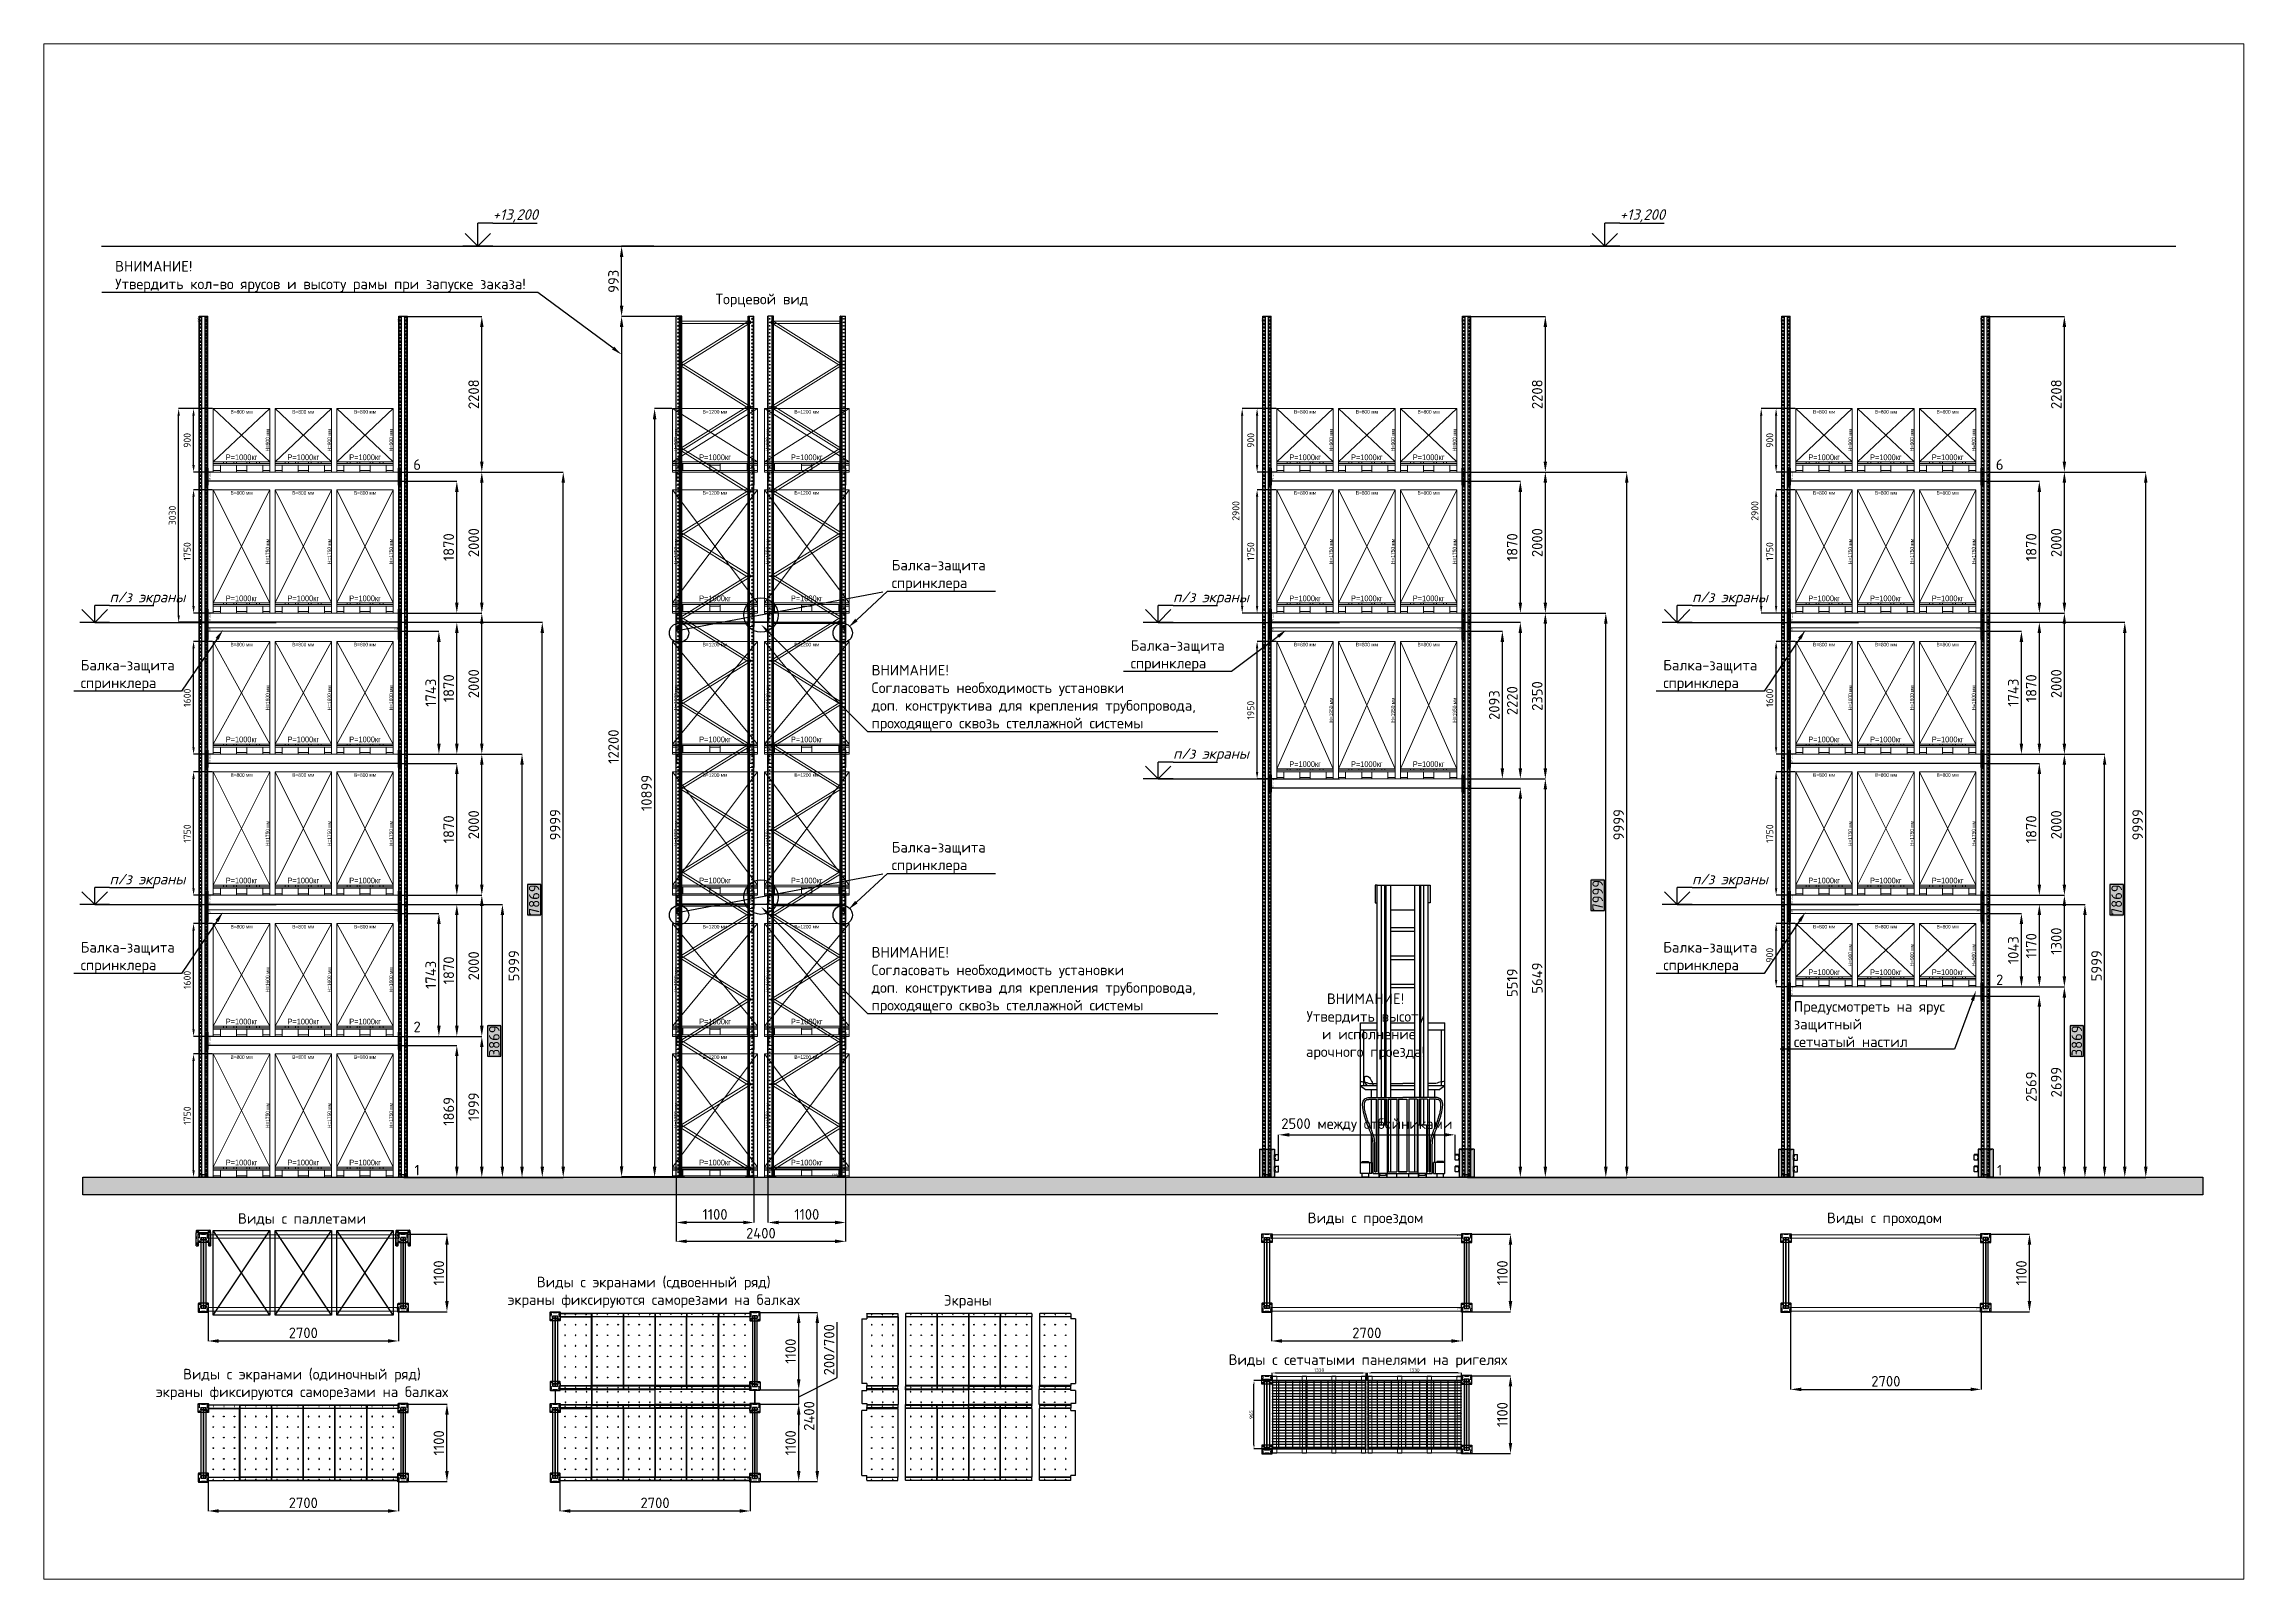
# Paper-space layout 'Лист2' of a CAD drawing. Header units: millimetres. Extents: x 5 to 585, y 5 to 410.
# The model-space entities are those that its viewports show. They can reach past a viewport. Long polylines and large blocks are cut down to what shows.
import ezdxf
from ezdxf import colors
from ezdxf.entities.mleader import LeaderData, LeaderLine
from ezdxf.enums import TextEntityAlignment as Align
from ezdxf.math import Vec2, Vec3

# ---------------------------------------------------------------- set-up
doc = ezdxf.new("R2010")
doc.units = ezdxf.units.MM
for name, pattern in [('gost6', [12, 8, -1.5, 1, -1.5]), ('PHANTOM', [12.7, 6.35, -1.27, 1.27, -1.27, 1.27, -1.27]), ('{ Wide Dash }', [12, 4, -2, 4, -2])]:
    doc.linetypes.add(name, pattern=pattern)
for name, color, linetype in [('0_ANNOT_Dimensions', 7, 'Continuous'), ('12.Секция', 7, 'Continuous'), ('2.Стойка', 7, 'Continuous'), ('Аннотации', 7, 'Continuous'), ('отбойники', 1, 'Continuous'), ('Размеры', 7, 'Continuous'), ('Сетка def', 7, 'Continuous')]:
    doc.layers.add(name, color=color, linetype=linetype)
for name, color, linetype, lineweight in [('1.Балка', 5, 'Continuous', 0), ('13.Траверса', 40, 'Continuous', 0), ('20.Груз', 7, 'Continuous', 0), ('25.Размера', 7, 'Continuous', 0), ('3.Опора', 7, 'Continuous', 0), ('37.Паллеты', 32, 'Continuous', 0), ('7.Поддон', 32, 'Continuous', 0), ('9.Раскосы', 7, 'Continuous', 0), ('_Размеры', 7, 'Continuous', 9), ('D', 7, 'Continuous', 15)]:
    doc.layers.add(name, color=color, linetype=linetype, lineweight=lineweight)
doc.styles.add('Arial Narrow', font='ARIALN.TTF')
doc.styles.add('GOST', font='isocpeur.ttf')
doc.styles.add('HILTI', font='isocpeui.ttf')
doc.styles.get("Standard").update_dxf_attribs({"font": 'isocpeur.ttf'})
doc.styles.add('Курсив', font='isocpeui.ttf')
doc.dimstyles.new('050', dxfattribs={"dimtxt": 50, "dimasz": 50, "dimexe": 1, "dimexo": 5, "dimgap": 15, "dimtad": 1, "dimdec": 0, "dimzin": 0, "dimdsep": 46, "dimtxsty": 'Standard', "dimcen": 0.09, "dimadec": 0, "dimazin": 0, "dimtfac": 1, "dimtdec": 0, "dimtofl": 0, "dimtmove": 0, "dimatfit": 3, "dimfxl": 1, "dimtolj": 1, "dimtzin": 0, "dimarcsym": 0})
doc.dimstyles.new('100', dxfattribs={"dimtxt": 100, "dimasz": 100, "dimexe": 1, "dimexo": 10, "dimgap": 40, "dimtad": 1, "dimdec": 0, "dimzin": 0, "dimdsep": 46, "dimtxsty": 'Standard', "dimcen": 0.09, "dimadec": 0, "dimazin": 0, "dimtfac": 1, "dimtdec": 0, "dimtofl": 0, "dimtmove": 0, "dimatfit": 3, "dimfxl": 1, "dimtolj": 1, "dimtzin": 0, "dimarcsym": 0})
doc.dimstyles.new('150', dxfattribs={"dimtxt": 150, "dimasz": 150, "dimexe": 1, "dimexo": 10, "dimgap": 40, "dimtad": 1, "dimdec": 0, "dimzin": 0, "dimdsep": 46, "dimtxsty": 'Standard', "dimcen": 0.09, "dimadec": 0, "dimazin": 0, "dimtfac": 1, "dimtdec": 0, "dimtofl": 0, "dimtmove": 0, "dimatfit": 3, "dimfxl": 1, "dimtolj": 1, "dimtzin": 0, "dimarcsym": 0})
doc.dimstyles.new('150 (цвет)', dxfattribs={"dimtxt": 150, "dimasz": 150, "dimexe": 1, "dimexo": 10, "dimgap": -20, "dimtad": 1, "dimdec": 0, "dimzin": 0, "dimdsep": 46, "dimtxsty": 'Standard', "dimcen": 0.09, "dimadec": 0, "dimazin": 0, "dimtfac": 1, "dimtdec": 0, "dimtofl": 0, "dimtmove": 0, "dimatfit": 3, "dimfxl": 1, "dimtfill": 2, "dimtfillclr": 2, "dimtolj": 1, "dimtzin": 0, "dimarcsym": 0})
doc.dimstyles.new('80', dxfattribs={"dimtxt": 80, "dimasz": 80, "dimexe": 0.18, "dimexo": 0, "dimgap": 20, "dimtad": 1, "dimdec": 0, "dimzin": 0, "dimdsep": 46, "dimtxsty": 'Курсив', "dimcen": 0.09, "dimadec": 0, "dimazin": 0, "dimtfac": 1, "dimtdec": 0, "dimtofl": 0, "dimtmove": 0, "dimatfit": 3, "dimfxl": 0.18, "dimtolj": 1, "dimtzin": 0, "dimarcsym": 0})
doc.dimstyles.new('blok40', dxfattribs={"dimtxt": 40, "dimasz": 80, "dimexe": 0.18, "dimexo": 0, "dimgap": 5, "dimtad": 1, "dimtoh": 1, "dimdec": 0, "dimzin": 0, "dimdsep": 46, "dimtxsty": 'GOST', "dimblk": 'NONE', "dimcen": 0.09, "dimse1": 1, "dimse2": 1, "dimsd1": 1, "dimsd2": 1, "dimadec": 0, "dimazin": 0, "dimtfac": 1, "dimtdec": 0, "dimtofl": 0, "dimtmove": 0, "dimatfit": 2, "dimldrblk": 'NONE', "dimfxl": 0.18, "dimtolj": 1, "dimtzin": 0, "dimarcsym": 0})
doc.dimstyles.new('Рзм блок', dxfattribs={"dimtxt": 40, "dimasz": 80, "dimexe": 0.18, "dimexo": 0, "dimgap": 5, "dimtad": 1, "dimtoh": 1, "dimdec": 0, "dimzin": 0, "dimdsep": 46, "dimtxsty": 'Курсив', "dimblk": 'NONE', "dimcen": 0.09, "dimse1": 1, "dimse2": 1, "dimsd1": 1, "dimsd2": 1, "dimadec": 0, "dimazin": 0, "dimtfac": 1, "dimtdec": 0, "dimtofl": 0, "dimtmove": 0, "dimatfit": 2, "dimldrblk": 'NONE', "dimfxl": 0.18, "dimtolj": 1, "dimtzin": 0, "dimarcsym": 0})

# ---------------------------------------------------------------- blocks, each defined once
blk = doc.blocks.new('*D492')
at = {"layer": 'Defpoints', "color": 0, "linetype": 'ByBlock', "transparency": 16777216}
for p in [(-120, 12200), (0, 12200), (0, 0)]:
    blk.add_point(p, dxfattribs=at)
at = {"color": 0, "linetype": 'ByBlock', "transparency": 16777216, "insert": (-132.5, 12150), "char_height": 15, "attachment_point": 5, "rotation": 90, "style": 'Курсив'}
blk.add_mtext('\\A1;12200', dxfattribs=at)
blk = doc.blocks.new('_None')
blk = doc.blocks.new('*D493')
at = {"layer": 'Defpoints', "color": 0, "linetype": 'ByBlock', "transparency": 16777216}
for p in [(-120, 0), (-120, 0), (0, 0)]:
    blk.add_point(p, dxfattribs=at)
at = {"color": 0, "linetype": 'ByBlock', "transparency": 16777216, "insert": (-60, 12.5), "char_height": 15, "attachment_point": 5, "style": 'Курсив'}
blk.add_mtext('\\A1;120', dxfattribs=at)
blk = doc.blocks.new('*D495')
at = {"layer": 'Defpoints', "color": 0, "linetype": 'ByBlock', "transparency": 16777216}
for p in [(-120, 12200), (0, 12200), (0, 0)]:
    blk.add_point(p, dxfattribs=at)
at = {"color": 0, "linetype": 'ByBlock', "transparency": 16777216, "insert": (-132.5, 12150), "char_height": 15, "attachment_point": 5, "rotation": 90, "style": 'Курсив'}
blk.add_mtext('\\A1;12200', dxfattribs=at)
blk = doc.blocks.new('*D496')
at = {"layer": 'Defpoints', "color": 0, "linetype": 'ByBlock', "transparency": 16777216}
for p in [(-120, 0), (-120, 0), (0, 0)]:
    blk.add_point(p, dxfattribs=at)
at = {"color": 0, "linetype": 'ByBlock', "transparency": 16777216, "insert": (-60, 12.5), "char_height": 15, "attachment_point": 5, "style": 'Курсив'}
blk.add_mtext('\\A1;120', dxfattribs=at)
blk = doc.blocks.new('поддон')
at = {"layer": '7.Поддон', "color": 0, "linetype": 'ByBlock'}
for p, q in [((0, 0), (0, 144)), ((0, 144), (0, 122)), ((0, 144), (145, 144)), ((0, 122), (800, 122)), ((0, 100), (800, 100)), ((0, 22), (100, 22)), ((0, 0), (100, 0)), ((100, 0), (100, 100)), ((145, 144), (145, 122)), ((189, 144), (289, 144)), ((189, 144), (189, 122)), ((289, 144), (289, 122)), ((327.5, 122), (327.5, 144)), ((327.5, 144), (472.5, 144)), ((327.5, 0), (327.5, 100)), ((327.5, 22), (472.5, 22)), ((400, 0), (327.5, 0)), ((400, 0), (472.5, 0)), ((472.5, 144), (472.5, 122)), ((472.5, 0), (472.5, 100)), ((611, 144), (511, 144)), ((511, 144), (511, 122)), ((611, 144), (611, 122)), ((800, 144), (655, 144)), ((655, 144), (655, 122)), ((700, 0), (700, 100)), ((700, 22), (800, 22)), ((800, 0), (700, 0)), ((800, 144), (800, 0))]:
    blk.add_line(p, q, dxfattribs=at)
blk = doc.blocks.new('*D823')
at = {"layer": 'Defpoints', "color": 0, "linetype": 'ByBlock', "transparency": 16777216}
for p in [(475, 1000, 0), (475, 0, 0), (475, 0)]:
    blk.add_point(p, dxfattribs=at)
at = {"layer": '25.Размера', "color": 0, "linetype": 'ByBlock', "transparency": 16777216, "insert": (475, 209), "char_height": 80, "attachment_point": 5, "style": 'Arial Narrow'}
blk.add_mtext('\\A1;Р=1000кг', dxfattribs=at)
blk = doc.blocks.new('*D825')
at = {"layer": 'Defpoints', "color": 0, "linetype": 'ByBlock', "transparency": 16777216}
for p in [(75, 1750), (875, 1750), (875, 1750)]:
    blk.add_point(p, dxfattribs=at)
at = {"layer": '25.Размера', "color": 0, "linetype": 'ByBlock', "transparency": 16777216, "insert": (475, 1704), "char_height": 50, "attachment_point": 5, "style": 'Arial Narrow'}
blk.add_mtext('\\A1;В=800 мм', dxfattribs=at)
blk = doc.blocks.new('*D814')
at = {"layer": 'Defpoints', "color": 0, "linetype": 'ByBlock', "transparency": 16777216}
for p in [(875, 1750), (875, 1750), (875, 0)]:
    blk.add_point(p, dxfattribs=at)
at = {"layer": '25.Размера', "color": 0, "linetype": 'ByBlock', "transparency": 16777216, "insert": (844, 875), "char_height": 50, "attachment_point": 5, "rotation": 90, "style": 'Arial Narrow'}
blk.add_mtext('\\A1;Н=1750 мм', dxfattribs=at)
blk = doc.blocks.new('*D817')
at = {"layer": 'Defpoints', "color": 0, "linetype": 'ByBlock', "transparency": 16777216}
for p in [(1350, 1000, 0), (1350, 0, 0), (1350, 0)]:
    blk.add_point(p, dxfattribs=at)
at = {"layer": '25.Размера', "color": 0, "linetype": 'ByBlock', "transparency": 16777216, "insert": (1350, 209), "char_height": 80, "attachment_point": 5, "style": 'Arial Narrow'}
blk.add_mtext('\\A1;Р=1000кг', dxfattribs=at)
blk = doc.blocks.new('*D818')
at = {"layer": 'Defpoints', "color": 0, "linetype": 'ByBlock', "transparency": 16777216}
for p in [(950, 1750), (1750, 1750), (1750, 1750)]:
    blk.add_point(p, dxfattribs=at)
at = {"layer": '25.Размера', "color": 0, "linetype": 'ByBlock', "transparency": 16777216, "insert": (1350, 1704), "char_height": 50, "attachment_point": 5, "style": 'Arial Narrow'}
blk.add_mtext('\\A1;В=800 мм', dxfattribs=at)
blk = doc.blocks.new('*D819')
at = {"layer": 'Defpoints', "color": 0, "linetype": 'ByBlock', "transparency": 16777216}
for p in [(1750, 1750), (1750, 1750), (1750, 0)]:
    blk.add_point(p, dxfattribs=at)
at = {"layer": '25.Размера', "color": 0, "linetype": 'ByBlock', "transparency": 16777216, "insert": (1719, 875), "char_height": 50, "attachment_point": 5, "rotation": 90, "style": 'Arial Narrow'}
blk.add_mtext('\\A1;Н=1750 мм', dxfattribs=at)
blk = doc.blocks.new('*D820')
at = {"layer": 'Defpoints', "color": 0, "linetype": 'ByBlock', "transparency": 16777216}
for p in [(2225, 1000, 0), (2225, 0, 0), (2225, 0)]:
    blk.add_point(p, dxfattribs=at)
at = {"layer": '25.Размера', "color": 0, "linetype": 'ByBlock', "transparency": 16777216, "insert": (2225, 209), "char_height": 80, "attachment_point": 5, "style": 'Arial Narrow'}
blk.add_mtext('\\A1;Р=1000кг', dxfattribs=at)
blk = doc.blocks.new('*D821')
at = {"layer": 'Defpoints', "color": 0, "linetype": 'ByBlock', "transparency": 16777216}
for p in [(1825, 1750), (2625, 1750), (2625, 1750)]:
    blk.add_point(p, dxfattribs=at)
at = {"layer": '25.Размера', "color": 0, "linetype": 'ByBlock', "transparency": 16777216, "insert": (2225, 1704), "char_height": 50, "attachment_point": 5, "style": 'Arial Narrow'}
blk.add_mtext('\\A1;В=800 мм', dxfattribs=at)
blk = doc.blocks.new('*D822')
at = {"layer": 'Defpoints', "color": 0, "linetype": 'ByBlock', "transparency": 16777216}
for p in [(2625, 1750), (2625, 1750), (2625, 0)]:
    blk.add_point(p, dxfattribs=at)
at = {"layer": '25.Размера', "color": 0, "linetype": 'ByBlock', "transparency": 16777216, "insert": (2594, 875), "char_height": 50, "attachment_point": 5, "rotation": 90, "style": 'Arial Narrow'}
blk.add_mtext('\\A1;Н=1750 мм', dxfattribs=at)
blk = doc.blocks.new('*U1120')
at = {"linetype": 'ByBlock', "ltscale": 300}
h = blk.add_hatch(dxfattribs=at)
h.set_pattern_fill('AR-SAND', color=256, scale=50, style=0)
h.set_pattern_definition([(37.5, (-947182.614, 840980.66), (-3.149668, 96.3411885), [0, -76, 0, -85, 0, -81.25]), (7.5, (-947182.61, 840980.66), (88.488835, 141.107303), [0, -41, 0, -68.5, 0, -26.25]), (327.5, (-947244.114, 840980.66), (155.707093, 0.2829527), [0, -25, 0, -90, 0, -117.5]), (317.5, (-947244.11, 840980.66), (150.30633, 43.883778), [0, -12.5, 0, -59, 0, -67.5])])
h.paths.add_polyline_path([(0, 0), (30046, 0), (30046, -250), (0, -250)])
blk.add_lwpolyline([(0, 0), (30046, 0), (30046, -250), (0, -250)], close=True, dxfattribs=at)
blk = doc.blocks.new('*D517')
at = {"layer": '0_ANNOT_Dimensions', "color": 0, "lineweight": -2, "transparency": 16777216}
for p, q in [((157147, 111591), (157964, 111591)), ((157963, 109872), (157963, 111441)), ((157212, 109722), (157964, 109722))]:
    blk.add_line(p, q, dxfattribs=at)
at = {"layer": '0_ANNOT_Dimensions', "color": 0, "transparency": 16777216}
for points in [[(157938, 111441), (157988, 111441), (157963, 111591)], [(157938, 109872), (157988, 109872), (157963, 109722)]]:
    blk.add_solid(points, dxfattribs=at)
at = {"layer": 'Defpoints', "color": 0, "transparency": 16777216}
for p in [(157137, 111591), (157963, 111591), (157202, 109722)]:
    blk.add_point(p, dxfattribs=at)
at = {"layer": '0_ANNOT_Dimensions', "color": 0, "transparency": 16777216, "insert": (157848, 110657), "char_height": 150, "attachment_point": 5, "rotation": 90}
blk.add_mtext('\\A1;1869', dxfattribs=at)
blk = doc.blocks.new('*D518')
at = {"layer": '0_ANNOT_Dimensions', "color": 0, "lineweight": -2, "transparency": 16777216}
for p, q in [((157147, 111721), (158318, 111721)), ((158317, 109872), (158317, 111571)), ((157285, 109722), (158318, 109722))]:
    blk.add_line(p, q, dxfattribs=at)
at = {"layer": '0_ANNOT_Dimensions', "color": 0, "transparency": 16777216}
for points in [[(158292, 111571), (158342, 111571), (158317, 111721)], [(158292, 109872), (158342, 109872), (158317, 109722)]]:
    blk.add_solid(points, dxfattribs=at)
at = {"layer": 'Defpoints', "color": 0, "transparency": 16777216}
for p in [(157137, 111721), (158317, 111721), (157275, 109722)]:
    blk.add_point(p, dxfattribs=at)
at = {"layer": '0_ANNOT_Dimensions', "color": 0, "transparency": 16777216, "insert": (158202, 110722), "char_height": 150, "attachment_point": 5, "rotation": 90}
blk.add_mtext('\\A1;1999', dxfattribs=at)
blk = doc.blocks.new('Опора FSус 120')
at = {"layer": '3.Опора', "color": 0, "linetype": 'Continuous', "lineweight": 25}
for p, q in [((-73, 120), (-73, 5)), ((68, 125), (-68, 125)), ((-68, 0), (68, 0)), ((-34, 85), (-34, 71)), ((-34, 61), (-34, 71)), ((-31, 61), (-34, 61)), ((-31, 85), (-31, 71)), ((-31, 71), (-31, 61)), ((28, 91), (-28, 91)), ((28, 88), (-28, 88)), ((31, 71), (31, 85)), ((31, 61), (31, 71)), ((34, 61), (31, 61)), ((34, 71), (34, 85)), ((34, 71), (34, 61)), ((73, 5), (73, 120))]:
    blk.add_line(p, q, dxfattribs=at)
at = {"layer": '3.Опора', "color": 0}
for p, q in [((-30, 73), (-35, 73)), ((30, 73), (35, 73))]:
    blk.add_line(p, q, dxfattribs=at)
for points in [[(-31, 77.5), (-34, 77.5), (-34, 68.5), (-31, 68.5)], [(31, 77.5), (34, 77.5), (34, 68.5), (31, 68.5)]]:
    blk.add_lwpolyline(points, close=True, dxfattribs=at)
at = {"layer": '3.Опора', "color": 0, "linetype": 'Continuous', "lineweight": 25}
for centre in [(-56, 112), (56, 112)]:
    blk.add_circle(centre, 7.5, dxfattribs=at)
for centre, radius, start, end in [((-68, 120), 5, 90, 180), ((-68, 5), 5, 180, 270), ((-28, 85), 6, 90, 180), ((-28, 85), 3, 90, 180), ((28, 85), 6, 0, 90), ((28, 85), 3, 0, 90), ((68, 120), 5, 0, 90), ((68, 5), 5, 270, 0)]:
    blk.add_arc(centre, radius, start, end, dxfattribs=at)
blk = doc.blocks.new('Стойка FSус 120')
at = {"color": 0, "linetype": 'ByBlock', "lineweight": 0}
for p, q in [((-60, 42), (-60, 35)), ((-60, 20), (-53, 20)), ((-60, 5), (-60, -1)), ((-58, 42), (-58, 35)), ((-58, 31), (-57, 31)), ((-57, 9), (-58, 9)), ((-58, 5), (-58, -1)), ((-38, 53), (-57, 46)), ((-38, 51), (-57, 44)), ((-57, 33), (-56, 32)), ((-56, 8), (-57, 7)), ((-56, 29), (-56, 11)), ((-56, 26), (-54, 26)), ((-54, 14), (-56, 14)), ((-54, 29), (-54, 11)), ((-47, 73), (-39, 73)), ((-47, 73), (-47, 71)), ((-47, 71), (-39, 71)), ((-38, 62), (-34, 62)), ((-37, 69), (-37, 55)), ((-35, 66), (-37, 66)), ((-37, 58), (-35, 58)), ((-35, 69), (-35, 55)), ((-28, -2), (-26, 0)), ((-23, 2), (23, 2)), ((-23, 0), (23, 0)), ((26, 0), (28, -2)), ((38, 62), (34, 62)), ((35, 55), (35, 69)), ((37, 66), (35, 66)), ((35, 58), (37, 58)), ((37, 55), (37, 69)), ((57, 46), (38, 53)), ((57, 44), (38, 51)), ((39, 73), (47, 73)), ((39, 71), (47, 71)), ((47, 73), (47, 71)), ((60, 20), (53, 20)), ((54, 11), (54, 29)), ((56, 26), (54, 26)), ((54, 14), (56, 14)), ((56, 32), (57, 33)), ((56, 11), (56, 29)), ((57, 7), (56, 8)), ((57, 31), (58, 31)), ((58, 9), (57, 9)), ((58, 35), (58, 42)), ((58, -1), (58, 5)), ((60, 35), (60, 42)), ((60, -1), (60, 5)), ((-56, -3), (-48, -3)), ((-56, -5), (-48, -5)), ((-48, -3), (-46, -3)), ((-48, -3), (-48, -5)), ((-46, -5), (-48, -5)), ((-46, -3), (-46, -3)), ((-46, -3), (-37, -3)), ((-46, -5), (-46, -5)), ((-37, -5), (-46, -5)), ((-37, -3), (-36, -3)), ((-36, -5), (-37, -5)), ((-36, -3), (-29, -3)), ((-36, -3), (-36, -5)), ((-36, -5), (-29, -5)), ((-26, -3), (-25, -1)), ((25, -1), (26, -3)), ((29, -3), (36, -3)), ((29, -5), (36, -5)), ((37, -3), (36, -3)), ((36, -3), (36, -5)), ((36, -5), (37, -5)), ((46, -3), (37, -3)), ((37, -5), (46, -5)), ((48, -3), (46, -3)), ((46, -3), (46, -3)), ((46, -5), (48, -5)), ((46, -5), (46, -5)), ((48, -3), (56, -3)), ((48, -3), (48, -5)), ((48, -5), (56, -5))]:
    blk.add_line(p, q, dxfattribs=at)
for centre, radius, start, end in [((-56, 42), 4, 110, 180), ((-56, 35), 4, 180, 240), ((-56, 5), 4, 120, 180), ((-56, 42), 2, 110, 180), ((-56, 35), 2, 180, 240), ((-56, 5), 2, 120, 180), ((-58, 29), 2, 0, 60), ((-58, 11), 2, 300, 0), ((-58, 29), 4, 0, 60), ((-58, 11), 4, 300, 0), ((-39, 69), 4, 0, 90), ((-39, 69), 2, 0, 90), ((-39, 55), 4, 290, 0), ((-39, 55), 2, 290, 0), ((-23, -2), 4, 90, 150), ((-23, -2), 2, 90, 150), ((23, -2), 4, 30, 90), ((23, -2), 2, 30, 90), ((39, 69), 4, 90, 180), ((39, 55), 4, 180, 250), ((39, 69), 2, 90, 180), ((39, 55), 2, 180, 250), ((58, 29), 4, 120, 180), ((58, 11), 4, 180, 240), ((58, 29), 2, 120, 180), ((58, 11), 2, 180, 240), ((56, 42), 4, 0, 70), ((56, 42), 2, 0, 70), ((56, 35), 2, 300, 0), ((56, 5), 2, 0, 60), ((56, 35), 4, 300, 0), ((56, 5), 4, 0, 60), ((-56, -1), 4, 180, 270), ((-56, -1), 2, 180, 270), ((-29, -1), 2, 270, 330), ((-29, -1), 4, 270, 330), ((29, -1), 4, 210, 270), ((29, -1), 2, 210, 270), ((56, -1), 2, 270, 0), ((56, -1), 4, 270, 0)]:
    blk.add_arc(centre, radius, start, end, dxfattribs=at)
blk = doc.blocks.new('*D332')
at = {"layer": 'Defpoints', "color": 0, "linetype": 'ByBlock', "transparency": 16777216}
for p in [(65, 55), (65, 26), (2765, 55)]:
    blk.add_point(p, dxfattribs=at)
at = {"layer": 'Defpoints', "color": 0, "linetype": 'ByBlock', "transparency": 16777216, "insert": (2724, 41), "char_height": 20, "attachment_point": 5, "style": 'Курсив'}
blk.add_mtext('\\A1;2700', dxfattribs=at)
blk = doc.blocks.new('*D333')
at = {"layer": 'Defpoints', "color": 0, "linetype": 'ByBlock', "transparency": 16777216}
for p in [(65, 1064), (65, 1035), (2765, 1035)]:
    blk.add_point(p, dxfattribs=at)
at = {"layer": 'Defpoints', "color": 0, "linetype": 'ByBlock', "transparency": 16777216, "insert": (2724, 1080), "char_height": 20, "attachment_point": 5, "style": 'Курсив'}
blk.add_mtext('\\A1;2700', dxfattribs=at)
blk = doc.blocks.new('*U1979')
at = {"layer": 'Размеры', "color": 251, "true_color": 0x636466}
for p, q in [((-10, 0), (-5, 9)), ((-5, -9), (-10, 0)), ((-5, 9), (5, 9)), ((5, 9), (10, 0)), ((10, 0), (5, -9)), ((5, -9), (-5, -9))]:
    blk.add_line(p, q, dxfattribs=at)
for radius in [11, 5]:
    blk.add_circle((0, 0), radius, dxfattribs=at)
blk = doc.blocks.new('*U1980')
at = {"layer": 'Размеры', "color": 251, "true_color": 0x636466}
for p, q in [((-10, 0), (-5, 9)), ((-5, -9), (-10, 0)), ((-5, 9), (5, 9)), ((5, 9), (10, 0)), ((10, 0), (5, -9)), ((5, -9), (-5, -9))]:
    blk.add_line(p, q, dxfattribs=at)
for radius in [11, 5]:
    blk.add_circle((0, 0), radius, dxfattribs=at)
blk = doc.blocks.new('*U1981')
at = {"layer": 'Размеры', "color": 251, "true_color": 0x636466}
for p, q in [((-10, 0), (-5, 9)), ((-5, -9), (-10, 0)), ((-5, 9), (5, 9)), ((5, 9), (10, 0)), ((10, 0), (5, -9)), ((5, -9), (-5, -9))]:
    blk.add_line(p, q, dxfattribs=at)
for radius in [11, 5]:
    blk.add_circle((0, 0), radius, dxfattribs=at)
blk = doc.blocks.new('*U1975')
at = {"layer": 'Размеры', "color": 251, "true_color": 0x636466}
for p, q in [((-10, 0), (-5, 9)), ((-5, -9), (-10, 0)), ((-5, 9), (5, 9)), ((5, 9), (10, 0)), ((10, 0), (5, -9)), ((5, -9), (-5, -9))]:
    blk.add_line(p, q, dxfattribs=at)
for radius in [11, 5]:
    blk.add_circle((0, 0), radius, dxfattribs=at)
blk = doc.blocks.new('*U1875')
h = blk.add_hatch(color=0)
h.dxf.hatch_style = 1
h.paths.add_polyline_path([(105, 160), (101, 160), (101, 160), (101, 60), (105, 60)])
h.paths.add_polyline_path([(-101, 160), (-105, 160), (-105, 60), (-101, 60)])
h.paths.add_polyline_path([(105, -22), (105, 29), (101, 29), (101, -22), (101, -22, -0.414214), (97, -26), (-97, -26, -0.414214), (-101, -22), (-101, 29), (-105, 29), (-105, -22, 0.414214), (-97, -30), (97, -30, 0.414214)])
at = {"color": 0}
for p, q in [((-100, 54), (-106, 54)), ((-100, 34), (-106, 34)), ((106, 54), (100, 54)), ((106, 34), (100, 34))]:
    blk.add_line(p, q, dxfattribs=at)
at = {"color": 0, "linetype": 'Continuous', "lineweight": 25}
for p, q in [((-105, 160), (-101, 160)), ((-105, 160), (-105, 46)), ((-105, 46), (-105, 42)), ((-105, 46), (-105, 42)), ((-105, 46), (-105, 42)), ((-105, 42), (-105, -22)), ((-105, 42), (-105, -22)), ((-101, 160), (-101, 160)), ((-97, 160), (-101, 160)), ((-101, 160), (-101, 46)), ((-101, 125), (-97, 125)), ((-101, 42), (-101, 46)), ((-101, 42), (-101, 46)), ((-101, 42), (-101, 46)), ((-101, 42), (-101, -22)), ((-101, 42), (-101, -22)), ((-75, 160), (-97, 160)), ((-97, 125), (-75, 125)), ((-70, 130), (-70, 155)), ((70, 155), (70, 130)), ((97, 160), (75, 160)), ((75, 125), (97, 125)), ((101, 160), (97, 160)), ((97, 125), (101, 125)), ((101, 160), (101, 46)), ((101, 160), (105, 160)), ((101, 160), (101, 160)), ((101, 47), (101, 42)), ((101, 47), (101, 42)), ((101, 42), (101, 46)), ((101, 42), (101, -22)), ((101, 42), (101, -22)), ((105, 160), (105, 46)), ((105, 160), (105, 160)), ((105, 42), (105, 47)), ((105, 42), (105, 47)), ((105, 46), (105, 42)), ((105, 42), (105, -22)), ((105, 42), (105, -22)), ((97, -26), (-97, -26)), ((97, -30), (-97, -30)), ((-97, -30), (-97, -34)), ((-97, -56), (-97, -34)), ((92, -61), (-92, -61)), ((97, -34), (97, -30)), ((97, -34), (97, -56))]:
    blk.add_line(p, q, dxfattribs=at)
at = {"color": 61, "true_color": 0xedee99}
blk.add_line((0, 0), (0, -5), dxfattribs=at)
at = {"color": 0}
for points in [[(-101, 60), (-105, 60), (-105, 29), (-101, 29)], [(105, 60), (101, 60), (101, 29), (105, 29)]]:
    blk.add_lwpolyline(points, close=True, dxfattribs=at)
at = {"color": 0, "linetype": 'Continuous', "lineweight": 25}
for centre in [(-82, 143), (82, 143), (-80, -49), (80, -49)]:
    blk.add_circle(centre, 6, dxfattribs=at)
for centre, radius, start, end in [((-75, 155), 5, 0, 90), ((-75, 130), 5, 270, 0), ((75, 155), 5, 90, 180), ((75, 130), 5, 180, 270), ((-97, -22), 8, 180, 270), ((-97, -22), 4, 180, 270), ((-92, -56), 5, 180, 270), ((92, -56), 5, 270, 0), ((97, -22), 8, 270, 0), ((97, -22), 4, 270, 0)]:
    blk.add_arc(centre, radius, start, end, dxfattribs=at)
at = {"layer": 'отбойники', "color": 0, "rotation": 180}
for name, p in [('*U1981', (-82, 143)), ('*U1975', (82, 143)), ('*U1980', (-80, -49)), ('*U1979', (80, -49))]:
    blk.add_blockref(name, p, dxfattribs=at)
blk = doc.blocks.new('*D520')
at = {"layer": '0_ANNOT_Dimensions', "color": 0, "lineweight": -2, "transparency": 16777216}
for p, q in [((157260, 108917), (157824, 108917)), ((157823, 107967), (157823, 108767)), ((157260, 107817), (157824, 107817))]:
    blk.add_line(p, q, dxfattribs=at)
at = {"layer": '0_ANNOT_Dimensions', "color": 0, "transparency": 16777216}
for points in [[(157798, 108767), (157848, 108767), (157823, 108917)], [(157798, 107967), (157848, 107967), (157823, 107817)]]:
    blk.add_solid(points, dxfattribs=at)
at = {"layer": 'Defpoints', "color": 0, "transparency": 16777216}
for p in [(157250, 108917), (157823, 108917), (157250, 107817)]:
    blk.add_point(p, dxfattribs=at)
at = {"layer": '0_ANNOT_Dimensions', "color": 0, "transparency": 16777216, "insert": (157708, 108367), "char_height": 150, "attachment_point": 5, "rotation": 90}
blk.add_mtext('\\A1;1100', dxfattribs=at)
blk = doc.blocks.new('*D521')
at = {"layer": '0_ANNOT_Dimensions', "color": 0, "lineweight": -2, "transparency": 16777216}
for p, q in [((154437, 107816), (154437, 107401)), ((157137, 107816), (157137, 107401)), ((154587, 107402), (156987, 107402))]:
    blk.add_line(p, q, dxfattribs=at)
at = {"layer": '0_ANNOT_Dimensions', "color": 0, "transparency": 16777216}
for points in [[(154587, 107427), (154587, 107377), (154437, 107402)], [(156987, 107427), (156987, 107377), (157137, 107402)]]:
    blk.add_solid(points, dxfattribs=at)
at = {"layer": 'Defpoints', "color": 0, "transparency": 16777216}
for p in [(154437, 107826), (157137, 107826), (157137, 107402)]:
    blk.add_point(p, dxfattribs=at)
at = {"layer": '0_ANNOT_Dimensions', "color": 0, "transparency": 16777216, "insert": (155787, 107517), "char_height": 150, "attachment_point": 5}
blk.add_mtext('\\A1;2700', dxfattribs=at)
blk = doc.blocks.new('*D522')
at = {"layer": '0_ANNOT_Dimensions', "color": 0, "lineweight": -2, "transparency": 16777216}
for p, q in [((157147, 113591), (158610, 113591)), ((158609, 109872), (158609, 113441)), ((158589, 111872), (158399, 111872)), ((158399, 111872), (158399, 111442)), ((158589, 111442), (158589, 111872)), ((158399, 111442), (158589, 111442)), ((157285, 109722), (158610, 109722))]:
    blk.add_line(p, q, dxfattribs=at)
at = {"layer": '0_ANNOT_Dimensions', "color": 0, "transparency": 16777216}
for points in [[(158584, 113441), (158634, 113441), (158609, 113591)], [(158584, 109872), (158634, 109872), (158609, 109722)]]:
    blk.add_solid(points, dxfattribs=at)
at = {"layer": 'Defpoints', "color": 0, "transparency": 16777216}
for p in [(157137, 113591), (158609, 113591), (157275, 109722)]:
    blk.add_point(p, dxfattribs=at)
at = {"layer": '0_ANNOT_Dimensions', "color": 0, "transparency": 16777216, "insert": (158494, 111657), "char_height": 150, "attachment_point": 5, "rotation": 90, "bg_fill": 1, "box_fill_scale": 1.1, "bg_fill_color": 2, "bg_fill_transparency": 0}
blk.add_mtext('\\A1;3869', dxfattribs=at)
blk = doc.blocks.new('*D523')
at = {"layer": '0_ANNOT_Dimensions', "color": 0, "lineweight": -2, "transparency": 16777216}
for p, q in [((157147, 115721), (158888, 115721)), ((158887, 109872), (158887, 115571)), ((157812, 109722), (158888, 109722))]:
    blk.add_line(p, q, dxfattribs=at)
at = {"layer": '0_ANNOT_Dimensions', "color": 0, "transparency": 16777216}
for points in [[(158862, 115571), (158912, 115571), (158887, 115721)], [(158862, 109872), (158912, 109872), (158887, 109722)]]:
    blk.add_solid(points, dxfattribs=at)
at = {"layer": 'Defpoints', "color": 0, "transparency": 16777216}
for p in [(157137, 115721), (158887, 115721), (157802, 109722)]:
    blk.add_point(p, dxfattribs=at)
at = {"layer": '0_ANNOT_Dimensions', "color": 0, "transparency": 16777216, "insert": (158772, 112722), "char_height": 150, "attachment_point": 5, "rotation": 90}
blk.add_mtext('\\A1;5999', dxfattribs=at)
blk = doc.blocks.new('*D524')
at = {"layer": '0_ANNOT_Dimensions', "color": 0, "lineweight": -2, "transparency": 16777216}
for p, q in [((157147, 117591), (159175, 117591)), ((159174, 109872), (159174, 117441)), ((159154, 113872), (158964, 113872)), ((158964, 113872), (158964, 113442)), ((159154, 113442), (159154, 113872)), ((158964, 113442), (159154, 113442)), ((157285, 109722), (159175, 109722))]:
    blk.add_line(p, q, dxfattribs=at)
at = {"layer": '0_ANNOT_Dimensions', "color": 0, "transparency": 16777216}
for points in [[(159149, 117441), (159199, 117441), (159174, 117591)], [(159149, 109872), (159199, 109872), (159174, 109722)]]:
    blk.add_solid(points, dxfattribs=at)
at = {"layer": 'Defpoints', "color": 0, "transparency": 16777216}
for p in [(157137, 117591), (159174, 117591), (157275, 109722)]:
    blk.add_point(p, dxfattribs=at)
at = {"layer": '0_ANNOT_Dimensions', "color": 0, "transparency": 16777216, "insert": (159059, 113657), "char_height": 150, "attachment_point": 5, "rotation": 90, "bg_fill": 1, "box_fill_scale": 1.1, "bg_fill_color": 2, "bg_fill_transparency": 0}
blk.add_mtext('\\A1;7869', dxfattribs=at)
blk = doc.blocks.new('*D525')
at = {"layer": '0_ANNOT_Dimensions', "color": 0, "lineweight": -2, "transparency": 16777216}
for p, q in [((157147, 119721), (159472, 119721)), ((159471, 109872), (159471, 119571)), ((157285, 109722), (159472, 109722))]:
    blk.add_line(p, q, dxfattribs=at)
at = {"layer": '0_ANNOT_Dimensions', "color": 0, "transparency": 16777216}
for points in [[(159446, 119571), (159496, 119571), (159471, 119721)], [(159446, 109872), (159496, 109872), (159471, 109722)]]:
    blk.add_solid(points, dxfattribs=at)
at = {"layer": 'Defpoints', "color": 0, "transparency": 16777216}
for p in [(157137, 119721), (159471, 119721), (157275, 109722)]:
    blk.add_point(p, dxfattribs=at)
at = {"layer": '0_ANNOT_Dimensions', "color": 0, "transparency": 16777216, "insert": (159356, 114722), "char_height": 150, "attachment_point": 5, "rotation": 90}
blk.add_mtext('\\A1;9999', dxfattribs=at)
blk = doc.blocks.new('*D526')
at = {"layer": '0_ANNOT_Dimensions', "color": 0, "lineweight": -2, "transparency": 16777216}
for p, q in [((160757, 122922), (160297, 122922)), ((160298, 122079), (160298, 122772)), ((161122, 121929), (160297, 121929))]:
    blk.add_line(p, q, dxfattribs=at)
at = {"layer": '0_ANNOT_Dimensions', "color": 0, "transparency": 16777216}
for points in [[(160273, 122772), (160323, 122772), (160298, 122922)], [(160273, 122079), (160323, 122079), (160298, 121929)]]:
    blk.add_solid(points, dxfattribs=at)
at = {"layer": 'Defpoints', "color": 0, "transparency": 16777216}
for p in [(160298, 122922), (160767, 122922), (161132, 121929)]:
    blk.add_point(p, dxfattribs=at)
at = {"layer": '0_ANNOT_Dimensions', "color": 0, "transparency": 16777216, "insert": (160183, 122426), "char_height": 150, "attachment_point": 5, "rotation": 90}
blk.add_mtext('\\A1;993', dxfattribs=at)
blk = doc.blocks.new('*U439')
at = {"color": 0, "linetype": 'Continuous', "lineweight": -2}
for p, q in [((0, 0), (0, 5.5)), ((3.5, 5.5), (0, 5.5)), ((3.5, 5.5), (14, 5.5)), ((3.53, 0), (-3.53, 0))]:
    blk.add_line(p, q, dxfattribs=at)
at = {"color": 0, "linetype": 'Continuous', "lineweight": 30}
for p, q in [((-3, 3), (0, 0)), ((0, 0), (3, 3))]:
    blk.add_line(p, q, dxfattribs=at)
at = {"color": 0, "linetype": 'Continuous', "lineweight": -2, "style": 'HILTI'}
blk.add_attdef('ОТМЕТКА', (3.5, 6.25), '', height=2.5, dxfattribs=at)
blk.add_attdef('Комментарий', text='', height=2.5, dxfattribs=at).set_placement((3.5, 5), align=Align.TOP_LEFT)
blk = doc.blocks.new('*D454')
at = {"layer": 'Defpoints', "color": 0, "linetype": 'ByBlock', "transparency": 16777216}
for p in [(0, 4), (1100, 4), (1100, 4)]:
    blk.add_point(p, dxfattribs=at)
at = {"layer": 'Defpoints', "color": 0, "linetype": 'ByBlock', "transparency": 16777216, "insert": (952, 29), "char_height": 40, "attachment_point": 5, "style": 'Курсив'}
blk.add_mtext('\\A1;1100', dxfattribs=at)
blk = doc.blocks.new('*D453')
at = {"layer": 'Defpoints', "color": 0, "linetype": 'ByBlock', "transparency": 16777216}
for p in [(0, 12204), (0, 12204), (0, 4)]:
    blk.add_point(p, dxfattribs=at)
at = {"layer": 'Defpoints', "color": 0, "linetype": 'ByBlock', "transparency": 16777216, "insert": (-25, 6104), "char_height": 40, "attachment_point": 5, "rotation": 90, "style": 'Курсив'}
blk.add_mtext('\\A1;12200', dxfattribs=at)
blk = doc.blocks.new('Опора ус. бок')
at = {"color": 7, "linetype": 'Continuous', "lineweight": 25}
for p, q in [((-18, 15), (-18, -15)), ((-18, 15), (-12, 15)), ((-12, 15), (2, 15)), ((-4.5, -1.5), (-4.5, 1.5)), ((4.5, 1.5), (4.5, -1.5)), ((12, 5), (12, -15)), ((-52, -18), (-52, -15)), ((-52, -15), (-47, -15)), ((-47, -18), (-52, -18)), ((-47, -15), (68, -15)), ((-47, -18), (68, -18)), ((68, -15), (73, -15)), ((73, -18), (68, -18)), ((73, -15), (73, -18))]:
    blk.add_line(p, q, dxfattribs=at)
at = {"color": 8, "linetype": 'PHANTOM', "lineweight": 18}
blk.add_line((-12, 15), (-12, -15), dxfattribs=at)
at = {"color": 0}
for p, q in [((-52, -18), (-52, -22)), ((-52, -22), (73, -22)), ((73, -22), (73, -18))]:
    blk.add_line(p, q, dxfattribs=at)
at = {"color": 7, "linetype": 'Continuous', "lineweight": 25}
for centre, radius, start, end in [((0, 1.5), 4.5, 0, 180), ((2, 5), 10, 0, 90), ((0, -1.5), 4.5, 180, 0)]:
    blk.add_arc(centre, radius, start, end, dxfattribs=at)
blk = doc.blocks.new('Поддон EUR бок')
at = {"layer": '7.Поддон', "color": 0, "linetype": 'ByBlock'}
for p, q in [((0, 144), (1200, 144)), ((0, 0), (0, 144)), ((0, 122), (1200, 122)), ((0, 100), (145, 100)), ((0, 22), (1200, 22)), ((1200, 0), (0, 0)), ((145, 22), (145, 122)), ((527.5, 22), (527.5, 122)), ((527.5, 100), (672.5, 100)), ((672.5, 0), (527.5, 0)), ((672.5, 22), (672.5, 122)), ((1055, 22), (1055, 122)), ((1055, 100), (1200, 100)), ((1200, 144), (1200, 0))]:
    blk.add_line(p, q, dxfattribs=at)
blk = doc.blocks.new('*D849')
at = {"layer": 'Defpoints', "color": 0, "linetype": 'ByBlock', "transparency": 16777216}
for p in [(-84, 1750), (-84, 0), (-84, 0)]:
    blk.add_point(p, dxfattribs=at)
at = {"layer": '20.Груз', "color": 0, "linetype": 'ByBlock', "transparency": 16777216, "insert": (-39, 875), "char_height": 50, "attachment_point": 5, "rotation": 90, "style": 'Arial Narrow'}
blk.add_mtext('\\A1;H=1750 мм', dxfattribs=at)
blk = doc.blocks.new('*D850')
at = {"layer": 'Defpoints', "color": 0, "linetype": 'ByBlock', "transparency": 16777216}
for p in [(-84, 1750), (1116, 1750), (1116, 1750)]:
    blk.add_point(p, dxfattribs=at)
at = {"layer": '20.Груз', "color": 0, "linetype": 'ByBlock', "transparency": 16777216, "insert": (516, 1704), "char_height": 50, "attachment_point": 5, "style": 'Arial Narrow'}
blk.add_mtext('\\A1;B=1200 мм', dxfattribs=at)
blk = doc.blocks.new('*D851')
at = {"layer": 'Defpoints', "color": 0, "linetype": 'ByBlock', "transparency": 16777216}
for p in [(516, 1000, 0), (516, 0, 0), (516, 0)]:
    blk.add_point(p, dxfattribs=at)
at = {"layer": '25.Размера', "color": 0, "linetype": 'ByBlock', "transparency": 16777216, "insert": (516, 209), "char_height": 80, "attachment_point": 5, "style": 'Arial Narrow'}
blk.add_mtext('\\A1;Р=1000кг', dxfattribs=at)
blk = doc.blocks.new('*D527')
at = {"layer": '0_ANNOT_Dimensions', "color": 0, "lineweight": -2, "transparency": 16777216}
for p, q in [((161072, 109719), (161072, 109081)), ((162172, 109719), (162172, 109081)), ((162022, 109082), (161222, 109082))]:
    blk.add_line(p, q, dxfattribs=at)
at = {"layer": '0_ANNOT_Dimensions', "color": 0, "transparency": 16777216}
for points in [[(161222, 109107), (161222, 109057), (161072, 109082)], [(162022, 109107), (162022, 109057), (162172, 109082)]]:
    blk.add_solid(points, dxfattribs=at)
at = {"layer": 'Defpoints', "color": 0, "transparency": 16777216}
for p in [(161072, 109729), (162172, 109729), (161072, 109082)]:
    blk.add_point(p, dxfattribs=at)
at = {"layer": '0_ANNOT_Dimensions', "color": 0, "transparency": 16777216, "insert": (161622, 109197), "char_height": 150, "attachment_point": 5}
blk.add_mtext('\\A1;1100', dxfattribs=at)
blk = doc.blocks.new('*D528')
at = {"layer": '0_ANNOT_Dimensions', "color": 0, "lineweight": -2, "transparency": 16777216}
for p, q in [((157147, 113591), (157964, 113591)), ((157963, 111871), (157963, 113441)), ((157147, 111721), (157964, 111721))]:
    blk.add_line(p, q, dxfattribs=at)
at = {"layer": '0_ANNOT_Dimensions', "color": 0, "transparency": 16777216}
for points in [[(157938, 113441), (157988, 113441), (157963, 113591)], [(157938, 111871), (157988, 111871), (157963, 111721)]]:
    blk.add_solid(points, dxfattribs=at)
at = {"layer": 'Defpoints', "color": 0, "transparency": 16777216}
for p in [(157137, 113591), (157963, 113591), (157137, 111721)]:
    blk.add_point(p, dxfattribs=at)
at = {"layer": '0_ANNOT_Dimensions', "color": 0, "transparency": 16777216, "insert": (157848, 112656), "char_height": 150, "attachment_point": 5, "rotation": 90}
blk.add_mtext('\\A1;1870', dxfattribs=at)
blk = doc.blocks.new('*D529')
at = {"layer": '0_ANNOT_Dimensions', "color": 0, "lineweight": -2, "transparency": 16777216}
for p, q in [((157147, 113721), (158318, 113721)), ((158317, 111871), (158317, 113571)), ((157147, 111721), (158318, 111721))]:
    blk.add_line(p, q, dxfattribs=at)
at = {"layer": '0_ANNOT_Dimensions', "color": 0, "transparency": 16777216}
for points in [[(158292, 113571), (158342, 113571), (158317, 113721)], [(158292, 111871), (158342, 111871), (158317, 111721)]]:
    blk.add_solid(points, dxfattribs=at)
at = {"layer": 'Defpoints', "color": 0, "transparency": 16777216}
for p in [(157137, 113721), (158317, 113721), (157137, 111721)]:
    blk.add_point(p, dxfattribs=at)
at = {"layer": '0_ANNOT_Dimensions', "color": 0, "transparency": 16777216, "insert": (158202, 112721), "char_height": 150, "attachment_point": 5, "rotation": 90}
blk.add_mtext('\\A1;2000', dxfattribs=at)
blk = doc.blocks.new('*D530')
at = {"layer": '0_ANNOT_Dimensions', "color": 0, "lineweight": -2, "transparency": 16777216}
for p, q in [((157212, 121929), (158318, 121929)), ((158317, 119871), (158317, 121779)), ((157147, 119721), (158318, 119721))]:
    blk.add_line(p, q, dxfattribs=at)
at = {"layer": '0_ANNOT_Dimensions', "color": 0, "transparency": 16777216}
for points in [[(158292, 121779), (158342, 121779), (158317, 121929)], [(158292, 119871), (158342, 119871), (158317, 119721)]]:
    blk.add_solid(points, dxfattribs=at)
at = {"layer": 'Defpoints', "color": 0, "transparency": 16777216}
for p in [(157202, 121929), (158317, 121929), (157137, 119721)]:
    blk.add_point(p, dxfattribs=at)
at = {"layer": '0_ANNOT_Dimensions', "color": 0, "transparency": 16777216, "insert": (158202, 120825), "char_height": 150, "attachment_point": 5, "rotation": 90}
blk.add_mtext('\\A1;2208', dxfattribs=at)
blk = doc.blocks.new('*D599')
at = {"layer": '0_ANNOT_Dimensions', "color": 0, "lineweight": -2, "transparency": 16777216}
for p, q in [((161122, 121929), (160297, 121929)), ((160298, 121779), (160298, 109879)), ((161099, 109729), (160297, 109729))]:
    blk.add_line(p, q, dxfattribs=at)
at = {"layer": '0_ANNOT_Dimensions', "color": 0, "transparency": 16777216}
for points in [[(160273, 121779), (160323, 121779), (160298, 121929)], [(160273, 109879), (160323, 109879), (160298, 109729)]]:
    blk.add_solid(points, dxfattribs=at)
at = {"layer": 'Defpoints', "color": 0, "transparency": 16777216}
for p in [(161132, 121929), (160298, 109729), (161109, 109729)]:
    blk.add_point(p, dxfattribs=at)
at = {"layer": '0_ANNOT_Dimensions', "color": 0, "transparency": 16777216, "insert": (160183, 115829), "char_height": 150, "attachment_point": 5, "rotation": 90}
blk.add_mtext('\\A1;12200', dxfattribs=at)
blk = doc.blocks.new('*D600')
at = {"layer": '0_ANNOT_Dimensions', "color": 0, "lineweight": -2, "transparency": 16777216}
for p, q in [((161012, 120621), (160765, 120621)), ((160766, 120471), (160766, 109872)), ((161262, 109722), (160765, 109722))]:
    blk.add_line(p, q, dxfattribs=at)
at = {"layer": '0_ANNOT_Dimensions', "color": 0, "transparency": 16777216}
for points in [[(160741, 120471), (160791, 120471), (160766, 120621)], [(160741, 109872), (160791, 109872), (160766, 109722)]]:
    blk.add_solid(points, dxfattribs=at)
at = {"layer": 'Defpoints', "color": 0, "transparency": 16777216}
for p in [(161022, 120621), (160766, 109722), (161272, 109722)]:
    blk.add_point(p, dxfattribs=at)
at = {"layer": '0_ANNOT_Dimensions', "color": 0, "transparency": 16777216, "insert": (160651, 115172), "char_height": 150, "attachment_point": 5, "rotation": 90}
blk.add_mtext('\\A1;10899', dxfattribs=at)
blk = doc.blocks.new('SW_CENTERMARKSYMBOL_36')
at = {"color": 0, "linetype": 'Continuous', "lineweight": 18}
for p, q in [((-5, 0), (-7.5, 0)), ((0, 0), (-2.5, 0)), ((0, 5), (0, 7.5)), ((0, 0), (0, 2.5)), ((0, 0), (0, -2.5)), ((0, 0), (2.5, 0)), ((5, 0), (7.5, 0)), ((0, -5), (0, -7.5))]:
    blk.add_line(p, q, dxfattribs=at)
blk = doc.blocks.new('SW_CENTERMARKSYMBOL_37')
at = {"color": 0, "linetype": 'Continuous', "lineweight": 18}
for p, q in [((-5, 0), (-7.5, 0)), ((0, 0), (-2.5, 0)), ((0, 5), (0, 7.5)), ((0, 0), (0, 2.5)), ((0, 0), (0, -2.5)), ((0, 0), (2.5, 0)), ((5, 0), (7.5, 0)), ((0, -5), (0, -7.5))]:
    blk.add_line(p, q, dxfattribs=at)
blk = doc.blocks.new('SW_CENTERMARKSYMBOL_38')
at = {"color": 0, "linetype": 'Continuous', "lineweight": 18}
for p, q in [((-5, 0), (-7.5, 0)), ((0, 0), (-2.5, 0)), ((0, 5), (0, 7.5)), ((0, 0), (0, 2.5)), ((0, 0), (0, -2.5)), ((0, 0), (2.5, 0)), ((5, 0), (7.5, 0)), ((0, -5), (0, -7.5))]:
    blk.add_line(p, q, dxfattribs=at)
blk = doc.blocks.new('SW_CENTERMARKSYMBOL_39')
at = {"color": 0, "linetype": 'Continuous', "lineweight": 18}
for p, q in [((-5, 0), (-8, 0)), ((0, 0), (-2, 0)), ((0, 5), (0, 8)), ((0, 0), (0, 2)), ((0, 0), (0, -2)), ((0, 0), (2, 0)), ((5, 0), (8, 0)), ((0, -5), (0, -8))]:
    blk.add_line(p, q, dxfattribs=at)
blk = doc.blocks.new('SW_CENTERMARKSYMBOL_40')
at = {"color": 0, "linetype": 'Continuous', "lineweight": 18}
for p, q in [((-5, 0), (-7.5, 0)), ((0, 0), (-2.5, 0)), ((0, 5), (0, 7.5)), ((0, 0), (0, 2.5)), ((0, 0), (0, -2.5)), ((0, 0), (2.5, 0)), ((5, 0), (7.5, 0)), ((0, -5), (0, -7.5))]:
    blk.add_line(p, q, dxfattribs=at)
blk = doc.blocks.new('SW_CENTERMARKSYMBOL_41')
at = {"color": 0, "linetype": 'Continuous', "lineweight": 18}
for p, q in [((-5, 0), (-7.5, 0)), ((0, 0), (-2.5, 0)), ((0, 5), (0, 7.5)), ((0, 0), (0, 2.5)), ((0, 0), (0, -2.5)), ((0, 0), (2.5, 0)), ((5, 0), (7.5, 0)), ((0, -5), (0, -7.5))]:
    blk.add_line(p, q, dxfattribs=at)
blk = doc.blocks.new('SW_CENTERMARKSYMBOL_42')
at = {"color": 0, "linetype": 'Continuous', "lineweight": 18}
for p, q in [((-5, 0), (-7.5, 0)), ((0, 0), (-2.5, 0)), ((0, 5), (0, 7.5)), ((0, 0), (0, 2.5)), ((0, 0), (0, -2.5)), ((0, 0), (2.5, 0)), ((5, 0), (7.5, 0)), ((0, -5), (0, -7.5))]:
    blk.add_line(p, q, dxfattribs=at)
blk = doc.blocks.new('SW_CENTERMARKSYMBOL_43')
at = {"color": 0, "linetype": 'Continuous', "lineweight": 18}
for p, q in [((-5, 0), (-7.5, 0)), ((0, 0), (-2.5, 0)), ((0, 5), (0, 7.5)), ((0, 0), (0, 2.5)), ((0, 0), (0, -2.5)), ((0, 0), (2.5, 0)), ((5, 0), (7.5, 0)), ((0, -5), (0, -7.5))]:
    blk.add_line(p, q, dxfattribs=at)
blk = doc.blocks.new('SW_CENTERMARKSYMBOL_44')
at = {"color": 0, "linetype": 'Continuous', "lineweight": 18}
for p, q in [((-5, 0), (-7.5, 0)), ((0, 0), (-2.5, 0)), ((0, 5), (0, 7.5)), ((0, 0), (0, 2.5)), ((0, 0), (0, -2.5)), ((0, 0), (2.5, 0)), ((5, 0), (7.5, 0)), ((0, -5), (0, -7.5))]:
    blk.add_line(p, q, dxfattribs=at)
blk = doc.blocks.new('SW_CENTERMARKSYMBOL_45')
at = {"color": 0, "linetype": 'Continuous', "lineweight": 18}
for p, q in [((-5, 0), (-7.5, 0)), ((0, 0), (-2.5, 0)), ((0, 5), (0, 7.5)), ((0, 0), (0, 2.5)), ((0, 0), (0, -2.5)), ((0, 0), (2.5, 0)), ((5, 0), (7.5, 0)), ((0, -5), (0, -7.5))]:
    blk.add_line(p, q, dxfattribs=at)
blk = doc.blocks.new('SW_CENTERMARKSYMBOL_46')
at = {"color": 0, "linetype": 'Continuous', "lineweight": 18}
for p, q in [((-5, 0), (-7.5, 0)), ((0, 0), (-2.5, 0)), ((0, 5), (0, 7.5)), ((0, 0), (0, 2.5)), ((0, 0), (0, -2.5)), ((0, 0), (2.5, 0)), ((5, 0), (7.5, 0)), ((0, -5), (0, -7.5))]:
    blk.add_line(p, q, dxfattribs=at)
blk = doc.blocks.new('SW_CENTERMARKSYMBOL_47')
at = {"color": 0, "linetype": 'Continuous', "lineweight": 18}
for p, q in [((-5, 0), (-7.5, 0)), ((0, 0), (-2.5, 0)), ((0, 5), (0, 7.5)), ((0, 0), (0, 2.5)), ((0, 0), (0, -2.5)), ((0, 0), (2.5, 0)), ((5, 0), (7.5, 0)), ((0, -5), (0, -7.5))]:
    blk.add_line(p, q, dxfattribs=at)
blk = doc.blocks.new('SW_CENTERMARKSYMBOL_48')
at = {"color": 0, "linetype": 'Continuous', "lineweight": 18}
for p, q in [((-5, 0), (-7.5, 0)), ((0, 0), (-2.5, 0)), ((0, 5), (0, 7.5)), ((0, 0), (0, 2.5)), ((0, 0), (0, -2.5)), ((0, 0), (2.5, 0)), ((5, 0), (7.5, 0)), ((0, -5), (0, -7.5))]:
    blk.add_line(p, q, dxfattribs=at)
blk = doc.blocks.new('SW_CENTERMARKSYMBOL_49')
at = {"color": 0, "linetype": 'Continuous', "lineweight": 18}
for p, q in [((-5, 0), (-7.5, 0)), ((0, 0), (-2.5, 0)), ((0, 5), (0, 7.5)), ((0, 0), (0, 2.5)), ((0, 0), (0, -2.5)), ((0, 0), (2.5, 0)), ((5, 0), (7.5, 0)), ((0, -5), (0, -7.5))]:
    blk.add_line(p, q, dxfattribs=at)
blk = doc.blocks.new('SW_CENTERMARKSYMBOL_50')
at = {"color": 0, "linetype": 'Continuous', "lineweight": 18}
for p, q in [((-5, 0), (-7.5, 0)), ((0, 0), (-2.5, 0)), ((0, 5), (0, 7.5)), ((0, 0), (0, 2.5)), ((0, 0), (0, -2.5)), ((0, 0), (2.5, 0)), ((5, 0), (7.5, 0)), ((0, -5), (0, -7.5))]:
    blk.add_line(p, q, dxfattribs=at)
blk = doc.blocks.new('SW_CENTERMARKSYMBOL_51')
at = {"color": 0, "linetype": 'Continuous', "lineweight": 18}
for p, q in [((-5, 0), (-7.5, 0)), ((0, 0), (-2.5, 0)), ((0, 5), (0, 7.5)), ((0, 0), (0, 2.5)), ((0, 0), (0, -2.5)), ((0, 0), (2.5, 0)), ((5, 0), (7.5, 0)), ((0, -5), (0, -7.5))]:
    blk.add_line(p, q, dxfattribs=at)
blk = doc.blocks.new('SW_CENTERMARKSYMBOL_52')
at = {"color": 0, "linetype": 'Continuous', "lineweight": 18}
for p, q in [((-5, 0), (-7.5, 0)), ((0, 0), (-2.5, 0)), ((0, 5), (0, 7.5)), ((0, 0), (0, 2.5)), ((0, 0), (0, -2.5)), ((0, 0), (2.5, 0)), ((5, 0), (7.5, 0)), ((0, -5), (0, -7.5))]:
    blk.add_line(p, q, dxfattribs=at)
blk = doc.blocks.new('SW_CENTERMARKSYMBOL_53')
at = {"color": 0, "linetype": 'Continuous', "lineweight": 18}
for p, q in [((-5, 0), (-7.5, 0)), ((0, 0), (-2.5, 0)), ((0, 5), (0, 7.5)), ((0, 0), (0, 2.5)), ((0, 0), (0, -2.5)), ((0, 0), (2.5, 0)), ((5, 0), (7.5, 0)), ((0, -5), (0, -7.5))]:
    blk.add_line(p, q, dxfattribs=at)
blk = doc.blocks.new('экран центр1100')
at = {"color": 0, "linetype": 'Continuous', "lineweight": 25}
for p, q in [((-2, -55.9), (-2, -1025.9)), ((-2, -55.9), (0, -55.9)), ((0, -11), (0, -52)), ((0, -52), (0, -54)), ((444, -54), (0, -54)), ((0, -54), (0, -55.2)), ((0, -55.2), (0, -55.9)), ((439, -6), (5, -6)), ((444, -11), (444, -52)), ((444, -52), (444, -54)), ((444, -54), (444, -55.2)), ((444, -55.2), (444, -55.9)), ((444, -55.9), (446, -55.9)), ((446, -1025.9), (446, -55.9)), ((0, -1025.9), (-2, -1025.9)), ((0, -1025.9), (0, -1026.6)), ((0, -1026.6), (0, -1027.8)), ((444, -1027.8), (0, -1027.8)), ((0, -1027.8), (0, -1029.8)), ((0, -1029.8), (0, -1072)), ((444, -1025.9), (444, -1026.6)), ((446, -1025.9), (444, -1025.9)), ((444, -1026.6), (444, -1027.8)), ((444, -1027.8), (444, -1029.8)), ((444, -1029.8), (444, -1072))]:
    blk.add_line(p, q, dxfattribs=at)
at = {"color": 0, "linetype": 'PHANTOM', "lineweight": 18}
for p, q in [((444, -52), (0, -52)), ((444, -55.2), (0, -55.2)), ((0, -55.9), (0, -1025.9)), ((444, -1025.9), (444, -55.9)), ((444, -1026.6), (0, -1026.6)), ((444, -1029.8), (0, -1029.8))]:
    blk.add_line(p, q, dxfattribs=at)
at = {"color": 0}
blk.add_line((5, -1077), (439, -1077), dxfattribs=at)
at = {"color": 0, "linetype": 'Continuous', "lineweight": 25}
for centre, radius in [((72, -165.9), 5), ((72, -315.9), 5), ((72, -26), 2), ((222, -165.9), 5), ((222, -315.9), 5), ((222, -26), 2), ((372, -165.9), 5), ((372, -315.9), 5), ((372, -26), 2), ((72, -465.9), 5), ((72, -615.9), 5), ((222, -465.9), 5), ((222, -615.9), 5), ((372, -465.9), 5), ((372, -615.9), 5), ((72, -765.9), 5), ((72, -915.9), 5), ((222, -765.9), 5), ((222, -915.9), 5), ((372, -765.9), 5), ((372, -915.9), 5), ((72, -1057), 2), ((222, -1057), 2), ((372, -1057), 2)]:
    blk.add_circle(centre, radius, dxfattribs=at)
for centre, start, end in [((5, -11), 90, 180), ((439, -11), 0, 90)]:
    blk.add_arc(centre, 5, start, end, dxfattribs=at)
at = {"color": 0}
for centre, start, end in [((5, -1072), 180, 270), ((439, -1072), 270, 0)]:
    blk.add_arc(centre, 5, start, end, dxfattribs=at)
at = {"color": 0, "linetype": 'Continuous', "lineweight": 0, "rotation": 90}
for name, p in [('SW_CENTERMARKSYMBOL_45', (72, -165.9)), ('SW_CENTERMARKSYMBOL_42', (72, -315.9)), ('SW_CENTERMARKSYMBOL_44', (222, -165.9)), ('SW_CENTERMARKSYMBOL_38', (222, -315.9)), ('SW_CENTERMARKSYMBOL_37', (372, -165.9)), ('SW_CENTERMARKSYMBOL_43', (372, -315.9)), ('SW_CENTERMARKSYMBOL_40', (72, -465.9)), ('SW_CENTERMARKSYMBOL_51', (72, -615.9)), ('SW_CENTERMARKSYMBOL_41', (222, -465.9)), ('SW_CENTERMARKSYMBOL_52', (222, -615.9)), ('SW_CENTERMARKSYMBOL_39', (372, -465.9)), ('SW_CENTERMARKSYMBOL_50', (372, -615.9)), ('SW_CENTERMARKSYMBOL_49', (72, -765.9)), ('SW_CENTERMARKSYMBOL_46', (72, -915.9)), ('SW_CENTERMARKSYMBOL_48', (222, -765.9)), ('SW_CENTERMARKSYMBOL_36', (222, -915.9)), ('SW_CENTERMARKSYMBOL_53', (372, -765.9)), ('SW_CENTERMARKSYMBOL_47', (372, -915.9))]:
    blk.add_blockref(name, p, dxfattribs=at)
blk = doc.blocks.new('экран бок 1100')
at = {"color": 0, "linetype": 'Continuous', "lineweight": 25}
for p, q in [((-2, -55.9), (-2, -1025.9)), ((-2, -55.9), (0, -55.9)), ((0, -11), (0, -52)), ((0, -52), (0, -54)), ((442, -54), (0, -54)), ((0, -54), (0, -55.2)), ((0, -55.2), (0, -55.9)), ((437, -6), (5, -6)), ((442, -11), (442, -52)), ((442, -52), (442, -54)), ((442, -54), (442, -55.2)), ((442, -55.2), (442, -81)), ((509, -81), (442, -81)), ((509, -81), (511, -81)), ((511, -81), (511, -1000.8)), ((0, -1025.9), (-2, -1025.9)), ((0, -1025.9), (0, -1026.6)), ((0, -1026.6), (0, -1027.8)), ((442, -1027.8), (0, -1027.8)), ((0, -1027.8), (0, -1029.8)), ((0, -1072), (0, -1031)), ((5, -1077), (437, -1077)), ((442, -1000.8), (509, -1000.8)), ((442, -1000.8), (442, -1026.6)), ((442, -1026.6), (442, -1027.8)), ((442, -1027.8), (442, -1029.8)), ((442, -1072), (442, -1031)), ((511, -1000.8), (509, -1000.8))]:
    blk.add_line(p, q, dxfattribs=at)
at = {"color": 0, "linetype": 'PHANTOM', "lineweight": 18}
for p, q in [((442, -52), (0, -52)), ((442, -55.2), (0, -55.2)), ((0, -55.9), (0, -1025.9)), ((509, -1000.8), (509, -81)), ((442, -1026.6), (0, -1026.6)), ((442, -1029.8), (0, -1029.8))]:
    blk.add_line(p, q, dxfattribs=at)
at = {"color": 0, "linetype": 'Continuous', "lineweight": 25}
for centre, radius in [((71, -165.9), 5), ((71, -315.9), 5), ((72, -26), 2), ((221, -165.9), 5), ((221, -315.9), 5), ((222, -26), 2), ((371, -165.9), 5), ((371, -315.9), 5), ((372, -26), 2), ((71, -465.9), 5), ((71, -615.9), 5), ((221, -465.9), 5), ((221, -615.9), 5), ((371, -465.9), 5), ((371, -615.9), 5), ((71, -765.9), 5), ((71, -915.9), 5), ((221, -765.9), 5), ((221, -915.9), 5), ((371, -765.9), 5), ((371, -915.9), 5), ((70, -1057), 2), ((220, -1057), 2), ((370, -1057), 2)]:
    blk.add_circle(centre, radius, dxfattribs=at)
for centre, start, end in [((5, -11), 90, 180), ((437, -11), 0, 90), ((5, -1072), 180, 270), ((437, -1072), 270, 0)]:
    blk.add_arc(centre, 5, start, end, dxfattribs=at)
at = {"color": 0, "linetype": 'Continuous', "lineweight": 0, "rotation": 90}
for name, p in [('SW_CENTERMARKSYMBOL_45', (71, -165.9)), ('SW_CENTERMARKSYMBOL_42', (71, -315.9)), ('SW_CENTERMARKSYMBOL_44', (221, -165.9)), ('SW_CENTERMARKSYMBOL_38', (221, -315.9)), ('SW_CENTERMARKSYMBOL_37', (371, -165.9)), ('SW_CENTERMARKSYMBOL_43', (371, -315.9)), ('SW_CENTERMARKSYMBOL_40', (71, -465.9)), ('SW_CENTERMARKSYMBOL_51', (71, -615.9)), ('SW_CENTERMARKSYMBOL_41', (221, -465.9)), ('SW_CENTERMARKSYMBOL_52', (221, -615.9)), ('SW_CENTERMARKSYMBOL_39', (371, -465.9)), ('SW_CENTERMARKSYMBOL_50', (371, -615.9)), ('SW_CENTERMARKSYMBOL_49', (71, -765.9)), ('SW_CENTERMARKSYMBOL_46', (71, -915.9)), ('SW_CENTERMARKSYMBOL_48', (221, -765.9)), ('SW_CENTERMARKSYMBOL_36', (221, -915.9)), ('SW_CENTERMARKSYMBOL_53', (371, -765.9)), ('SW_CENTERMARKSYMBOL_47', (371, -915.9))]:
    blk.add_blockref(name, p, dxfattribs=at)
blk = doc.blocks.new('*D750')
at = {"layer": '0_ANNOT_Dimensions', "color": 0, "lineweight": -2, "transparency": 16777216}
for p, q in [((162245, 106508), (162809, 106508)), ((162808, 105558), (162808, 106358)), ((162245, 105408), (162809, 105408))]:
    blk.add_line(p, q, dxfattribs=at)
at = {"layer": '0_ANNOT_Dimensions', "color": 0, "transparency": 16777216}
for points in [[(162783, 106358), (162833, 106358), (162808, 106508)], [(162783, 105558), (162833, 105558), (162808, 105408)]]:
    blk.add_solid(points, dxfattribs=at)
at = {"layer": 'Defpoints', "color": 0, "transparency": 16777216}
for p in [(162235, 106508), (162808, 106508), (162235, 105408)]:
    blk.add_point(p, dxfattribs=at)
at = {"layer": '0_ANNOT_Dimensions', "color": 0, "transparency": 16777216, "insert": (162693, 105958), "char_height": 150, "attachment_point": 5, "rotation": 90}
blk.add_mtext('\\A1;1100', dxfattribs=at)
blk = doc.blocks.new('*D751')
at = {"layer": '0_ANNOT_Dimensions', "color": 0, "lineweight": -2, "transparency": 16777216}
for p, q in [((159422, 105407), (159422, 104991)), ((162122, 105407), (162122, 104991)), ((159572, 104992), (161972, 104992))]:
    blk.add_line(p, q, dxfattribs=at)
at = {"layer": '0_ANNOT_Dimensions', "color": 0, "transparency": 16777216}
for points in [[(159572, 105017), (159572, 104967), (159422, 104992)], [(161972, 105017), (161972, 104967), (162122, 104992)]]:
    blk.add_solid(points, dxfattribs=at)
at = {"layer": 'Defpoints', "color": 0, "transparency": 16777216}
for p in [(159422, 105417), (162122, 105417), (162122, 104992)]:
    blk.add_point(p, dxfattribs=at)
at = {"layer": '0_ANNOT_Dimensions', "color": 0, "transparency": 16777216, "insert": (160772, 105107), "char_height": 150, "attachment_point": 5}
blk.add_mtext('\\A1;2700', dxfattribs=at)
blk = doc.blocks.new('*D752')
at = {"layer": '0_ANNOT_Dimensions', "color": 0, "lineweight": -2, "transparency": 16777216}
for p, q in [((162245, 107808), (162809, 107808)), ((162808, 106858), (162808, 107658)), ((162245, 106708), (162809, 106708))]:
    blk.add_line(p, q, dxfattribs=at)
at = {"layer": '0_ANNOT_Dimensions', "color": 0, "transparency": 16777216}
for points in [[(162783, 107658), (162833, 107658), (162808, 107808)], [(162783, 106858), (162833, 106858), (162808, 106708)]]:
    blk.add_solid(points, dxfattribs=at)
at = {"layer": 'Defpoints', "color": 0, "transparency": 16777216}
for p in [(162235, 107808), (162808, 107808), (162235, 106708)]:
    blk.add_point(p, dxfattribs=at)
at = {"layer": '0_ANNOT_Dimensions', "color": 0, "transparency": 16777216, "insert": (162693, 107258), "char_height": 150, "attachment_point": 5, "rotation": 90}
blk.add_mtext('\\A1;1100', dxfattribs=at)
blk = doc.blocks.new('*D753')
at = {"layer": '0_ANNOT_Dimensions', "color": 0, "lineweight": -2, "transparency": 16777216}
for p, q in [((162537, 107808), (163072, 107808)), ((163071, 105558), (163071, 107658)), ((162537, 105408), (163072, 105408))]:
    blk.add_line(p, q, dxfattribs=at)
at = {"layer": '0_ANNOT_Dimensions', "color": 0, "transparency": 16777216}
for points in [[(163046, 107658), (163096, 107658), (163071, 107808)], [(163046, 105558), (163096, 105558), (163071, 105408)]]:
    blk.add_solid(points, dxfattribs=at)
at = {"layer": 'Defpoints', "color": 0, "transparency": 16777216}
for p in [(162527, 107808), (163071, 107808), (162527, 105408)]:
    blk.add_point(p, dxfattribs=at)
at = {"layer": '0_ANNOT_Dimensions', "color": 0, "transparency": 16777216, "insert": (162956, 106339), "char_height": 150, "attachment_point": 5, "rotation": 90}
blk.add_mtext('\\A1;2400', dxfattribs=at)
blk = doc.blocks.new('*D754')
at = {"layer": '0_ANNOT_Dimensions', "color": 0, "lineweight": -2, "transparency": 16777216}
for p, q in [((157260, 106508), (157824, 106508)), ((157823, 105558), (157823, 106358)), ((157260, 105408), (157824, 105408))]:
    blk.add_line(p, q, dxfattribs=at)
at = {"layer": '0_ANNOT_Dimensions', "color": 0, "transparency": 16777216}
for points in [[(157798, 106358), (157848, 106358), (157823, 106508)], [(157798, 105558), (157848, 105558), (157823, 105408)]]:
    blk.add_solid(points, dxfattribs=at)
at = {"layer": 'Defpoints', "color": 0, "transparency": 16777216}
for p in [(157250, 106508), (157823, 106508), (157250, 105408)]:
    blk.add_point(p, dxfattribs=at)
at = {"layer": '0_ANNOT_Dimensions', "color": 0, "transparency": 16777216, "insert": (157708, 105958), "char_height": 150, "attachment_point": 5, "rotation": 90}
blk.add_mtext('\\A1;1100', dxfattribs=at)
blk = doc.blocks.new('*D755')
at = {"layer": '0_ANNOT_Dimensions', "color": 0, "lineweight": -2, "transparency": 16777216}
for p, q in [((154437, 105407), (154437, 104991)), ((157137, 105407), (157137, 104991)), ((154587, 104992), (156987, 104992))]:
    blk.add_line(p, q, dxfattribs=at)
at = {"layer": '0_ANNOT_Dimensions', "color": 0, "transparency": 16777216}
for points in [[(154587, 105017), (154587, 104967), (154437, 104992)], [(156987, 105017), (156987, 104967), (157137, 104992)]]:
    blk.add_solid(points, dxfattribs=at)
at = {"layer": 'Defpoints', "color": 0, "transparency": 16777216}
for p in [(154437, 105417), (157137, 105417), (157137, 104992)]:
    blk.add_point(p, dxfattribs=at)
at = {"layer": '0_ANNOT_Dimensions', "color": 0, "transparency": 16777216, "insert": (155787, 105107), "char_height": 150, "attachment_point": 5}
blk.add_mtext('\\A1;2700', dxfattribs=at)
blk = doc.blocks.new('*D774')
at = {"layer": 'Defpoints', "color": 0, "linetype": 'ByBlock', "transparency": 16777216}
for p in [(5, 19), (2705, 19), (2705, -12)]:
    blk.add_point(p, dxfattribs=at)
at = {"layer": 'Defpoints', "color": 0, "linetype": 'ByBlock', "transparency": 16777216, "insert": (2669, 3), "char_height": 20, "attachment_point": 5, "style": 'Курсив'}
blk.add_mtext('\\A1;2700', dxfattribs=at)
blk = doc.blocks.new('*D784')
at = {"layer": 'Defpoints', "color": 0, "linetype": 'ByBlock', "transparency": 16777216}
for p in [(8, 19), (42, 19), (8, -31)]:
    blk.add_point(p, dxfattribs=at)
at = {"layer": 'Defpoints', "color": 0, "linetype": 'ByBlock', "transparency": 16777216, "insert": (27, -6), "char_height": 20, "attachment_point": 5, "rotation": 90, "style": 'Курсив'}
blk.add_mtext('\\A1;50', dxfattribs=at)
blk = doc.blocks.new('*D842')
at = {"layer": '0_ANNOT_Dimensions', "color": 0, "lineweight": -2, "transparency": 16777216}
for p, q in [((157147, 115591), (157964, 115591)), ((157963, 113871), (157963, 115441)), ((157147, 113721), (157964, 113721))]:
    blk.add_line(p, q, dxfattribs=at)
at = {"layer": '0_ANNOT_Dimensions', "color": 0, "transparency": 16777216}
for points in [[(157938, 115441), (157988, 115441), (157963, 115591)], [(157938, 113871), (157988, 113871), (157963, 113721)]]:
    blk.add_solid(points, dxfattribs=at)
at = {"layer": 'Defpoints', "color": 0, "transparency": 16777216}
for p in [(157137, 115591), (157963, 115591), (157137, 113721)]:
    blk.add_point(p, dxfattribs=at)
at = {"layer": '0_ANNOT_Dimensions', "color": 0, "transparency": 16777216, "insert": (157848, 114656), "char_height": 150, "attachment_point": 5, "rotation": 90}
blk.add_mtext('\\A1;1870', dxfattribs=at)
blk = doc.blocks.new('*D843')
at = {"layer": '0_ANNOT_Dimensions', "color": 0, "lineweight": -2, "transparency": 16777216}
for p, q in [((157147, 115721), (158318, 115721)), ((158317, 113871), (158317, 115571)), ((157147, 113721), (158318, 113721))]:
    blk.add_line(p, q, dxfattribs=at)
at = {"layer": '0_ANNOT_Dimensions', "color": 0, "transparency": 16777216}
for points in [[(158292, 115571), (158342, 115571), (158317, 115721)], [(158292, 113871), (158342, 113871), (158317, 113721)]]:
    blk.add_solid(points, dxfattribs=at)
at = {"layer": 'Defpoints', "color": 0, "transparency": 16777216}
for p in [(157137, 115721), (158317, 115721), (157137, 113721)]:
    blk.add_point(p, dxfattribs=at)
at = {"layer": '0_ANNOT_Dimensions', "color": 0, "transparency": 16777216, "insert": (158202, 114721), "char_height": 150, "attachment_point": 5, "rotation": 90}
blk.add_mtext('\\A1;2000', dxfattribs=at)
blk = doc.blocks.new('*D844')
at = {"layer": '0_ANNOT_Dimensions', "color": 0, "lineweight": -2, "transparency": 16777216}
for p, q in [((157147, 117591), (157964, 117591)), ((157963, 115871), (157963, 117441)), ((157147, 115721), (157964, 115721))]:
    blk.add_line(p, q, dxfattribs=at)
at = {"layer": '0_ANNOT_Dimensions', "color": 0, "transparency": 16777216}
for points in [[(157938, 117441), (157988, 117441), (157963, 117591)], [(157938, 115871), (157988, 115871), (157963, 115721)]]:
    blk.add_solid(points, dxfattribs=at)
at = {"layer": 'Defpoints', "color": 0, "transparency": 16777216}
for p in [(157137, 117591), (157963, 117591), (157137, 115721)]:
    blk.add_point(p, dxfattribs=at)
at = {"layer": '0_ANNOT_Dimensions', "color": 0, "transparency": 16777216, "insert": (157848, 116656), "char_height": 150, "attachment_point": 5, "rotation": 90}
blk.add_mtext('\\A1;1870', dxfattribs=at)
blk = doc.blocks.new('*D845')
at = {"layer": '0_ANNOT_Dimensions', "color": 0, "lineweight": -2, "transparency": 16777216}
for p, q in [((157147, 117721), (158318, 117721)), ((158317, 115871), (158317, 117571)), ((157147, 115721), (158318, 115721))]:
    blk.add_line(p, q, dxfattribs=at)
at = {"layer": '0_ANNOT_Dimensions', "color": 0, "transparency": 16777216}
for points in [[(158292, 117571), (158342, 117571), (158317, 117721)], [(158292, 115871), (158342, 115871), (158317, 115721)]]:
    blk.add_solid(points, dxfattribs=at)
at = {"layer": 'Defpoints', "color": 0, "transparency": 16777216}
for p in [(157137, 117721), (158317, 117721), (157137, 115721)]:
    blk.add_point(p, dxfattribs=at)
at = {"layer": '0_ANNOT_Dimensions', "color": 0, "transparency": 16777216, "insert": (158202, 116721), "char_height": 150, "attachment_point": 5, "rotation": 90}
blk.add_mtext('\\A1;2000', dxfattribs=at)
blk = doc.blocks.new('*D846')
at = {"layer": '0_ANNOT_Dimensions', "color": 0, "lineweight": -2, "transparency": 16777216}
for p, q in [((157147, 119591), (157964, 119591)), ((157963, 117871), (157963, 119441)), ((157147, 117721), (157964, 117721))]:
    blk.add_line(p, q, dxfattribs=at)
at = {"layer": '0_ANNOT_Dimensions', "color": 0, "transparency": 16777216}
for points in [[(157938, 119441), (157988, 119441), (157963, 119591)], [(157938, 117871), (157988, 117871), (157963, 117721)]]:
    blk.add_solid(points, dxfattribs=at)
at = {"layer": 'Defpoints', "color": 0, "transparency": 16777216}
for p in [(157137, 119591), (157963, 119591), (157137, 117721)]:
    blk.add_point(p, dxfattribs=at)
at = {"layer": '0_ANNOT_Dimensions', "color": 0, "transparency": 16777216, "insert": (157848, 118656), "char_height": 150, "attachment_point": 5, "rotation": 90}
blk.add_mtext('\\A1;1870', dxfattribs=at)
blk = doc.blocks.new('*D847')
at = {"layer": '0_ANNOT_Dimensions', "color": 0, "lineweight": -2, "transparency": 16777216}
for p, q in [((157147, 119721), (158318, 119721)), ((158317, 117871), (158317, 119571)), ((157147, 117721), (158318, 117721))]:
    blk.add_line(p, q, dxfattribs=at)
at = {"layer": '0_ANNOT_Dimensions', "color": 0, "transparency": 16777216}
for points in [[(158292, 119571), (158342, 119571), (158317, 119721)], [(158292, 117871), (158342, 117871), (158317, 117721)]]:
    blk.add_solid(points, dxfattribs=at)
at = {"layer": 'Defpoints', "color": 0, "transparency": 16777216}
for p in [(157137, 119721), (158317, 119721), (157137, 117721)]:
    blk.add_point(p, dxfattribs=at)
at = {"layer": '0_ANNOT_Dimensions', "color": 0, "transparency": 16777216, "insert": (158202, 118721), "char_height": 150, "attachment_point": 5, "rotation": 90}
blk.add_mtext('\\A1;2000', dxfattribs=at)
blk = doc.blocks.new('*D852')
at = {"layer": '0_ANNOT_Dimensions', "color": 0, "lineweight": -2, "transparency": 16777216}
for p, q in [((157147, 113464), (157710, 113464)), ((157709, 111871), (157709, 113314)), ((157147, 111721), (157710, 111721))]:
    blk.add_line(p, q, dxfattribs=at)
at = {"layer": '0_ANNOT_Dimensions', "color": 0, "transparency": 16777216}
for points in [[(157684, 113314), (157734, 113314), (157709, 113464)], [(157684, 111871), (157734, 111871), (157709, 111721)]]:
    blk.add_solid(points, dxfattribs=at)
at = {"layer": 'Defpoints', "color": 0, "transparency": 16777216}
for p in [(157137, 113464), (157709, 113464), (157137, 111721)]:
    blk.add_point(p, dxfattribs=at)
at = {"layer": '0_ANNOT_Dimensions', "color": 0, "transparency": 16777216, "insert": (157594, 112593), "char_height": 150, "attachment_point": 5, "rotation": 90}
blk.add_mtext('\\A1;1743', dxfattribs=at)
blk = doc.blocks.new('*D856')
at = {"layer": '0_ANNOT_Dimensions', "color": 0, "lineweight": -2, "transparency": 16777216}
for p, q in [((162372, 109719), (162372, 109081)), ((163472, 109719), (163472, 109081)), ((163322, 109082), (162522, 109082))]:
    blk.add_line(p, q, dxfattribs=at)
at = {"layer": '0_ANNOT_Dimensions', "color": 0, "transparency": 16777216}
for points in [[(162522, 109107), (162522, 109057), (162372, 109082)], [(163322, 109107), (163322, 109057), (163472, 109082)]]:
    blk.add_solid(points, dxfattribs=at)
at = {"layer": 'Defpoints', "color": 0, "transparency": 16777216}
for p in [(162372, 109729), (163472, 109729), (162372, 109082)]:
    blk.add_point(p, dxfattribs=at)
at = {"layer": '0_ANNOT_Dimensions', "color": 0, "transparency": 16777216, "insert": (162922, 109197), "char_height": 150, "attachment_point": 5}
blk.add_mtext('\\A1;1100', dxfattribs=at)
blk = doc.blocks.new('*U770')
h = blk.add_hatch(color=0)
h.dxf.hatch_style = 1
h.paths.add_polyline_path([(-14, 0, -0.315299), (-13, 2), (-6, 4, 0.8391), (-8, 10), (-10, 10, -1), (-10, 17), (29, 17, -1), (29, 10), (26, 10), (26, 9), (29, 9, 1), (29, 18), (-10, 18, 1), (-10, 9), (-8, 9, -0.8391), (-7, 5), (-14, 3, 0.315299), (-16, 0), (-16, -13, 0.267949), (-14, -15, -0.57735), (-14, -20, 0.267949), (-16, -23), (-16, -26, 0.414214), (-11, -31), (29, -31, 0.414214), (34, -26), (34, -23, 0.267949), (33, -20, -0.57735), (33, -15, 0.267949), (34, -13), (34, 0, 0.36397), (32, 3), (28, 4, -0.933903), (29, 8, 1.019119), (29, 19), (-10, 19, 1), (-10, 8), (-8, 8), (-8, 9), (-10, 9, -1), (-10, 18), (29, 18, -1.019119), (29, 9, 0.933903), (28, 3), (32, 2, -0.36397), (33, 0), (33, -13, -0.267949), (32, -14, 0.57735), (32, -21, -0.267949), (33, -23), (33, -26, -0.414214), (29, -29), (-11, -29, -0.414214), (-14, -26), (-14, -23, -0.267949), (-13, -21, 0.57735), (-13, -14, -0.267949), (-14, -13)])
at = {"color": 9, "true_color": 0xc7c8ca}
for centre in [(0, 50), (0, 0)]:
    blk.add_circle(centre, 5.5, dxfattribs=at)
at = {"layer": '1.Балка', "color": 0, "linetype": 'ByBlock'}
for p, q in [((-29, -146), (-29, 34)), ((-29, 34), (-21, 34)), ((-25, 34), (-25, -146)), ((31, 34), (-21, 34)), ((-16, -13), (-16, 0)), ((-14, 13), (-14, 13)), ((-14, 3), (-7, 5)), ((-14, -13), (-14, 0)), ((-13, 2), (-6, 4)), ((-10, 19), (29, 19)), ((-10, 18), (29, 18)), ((-10, 18), (29, 18)), ((-10, 17), (29, 17)), ((-8, 10), (-10, 10)), ((-8, 9), (-10, 9)), ((-8, 9), (-10, 9)), ((-8, 8), (-10, 8)), ((-8, 9), (-8, 8)), ((26, 9), (26, 10)), ((29, 10), (26, 10)), ((29, 9), (26, 9)), ((28, 4), (32, 3)), ((28, 3), (32, 2)), ((33, 12), (33, 12)), ((33, 0), (33, -13)), ((34, 0), (34, -13)), ((39, -146), (39, 26)), ((-21, -146), (-29, -146)), ((39, -146), (-21, -146)), ((-16, -26), (-16, -23)), ((-14, -26), (-14, -23)), ((29, -29), (-11, -29)), ((29, -31), (-11, -31)), ((33, -23), (33, -26)), ((34, -23), (34, -26))]:
    blk.add_line(p, q, dxfattribs=at)
for centre, radius, start, end in [((-10, 14), 5.71, 90, 270), ((-13, 0), 3, 110, 180), ((-10, 14), 4.51, 90, 270), ((-10, 14), 4.5, 90, 270), ((-13, 0), 1.8, 110, 180), ((-10, 14), 3.3, 90, 270), ((-8, 7), 3.2, 290, 90), ((-8, 7), 2, 290, 90), ((28, 6), 3.2, 87.83, 260), ((28, 6), 2, 87.83, 260), ((29, 14), 5.71, 267.83, 90), ((29, 14), 4.51, 267.83, 90), ((29, 14), 4.5, 270, 90), ((29, 14), 3.3, 270, 90), ((31, 26), 8, 0, 90), ((31, 0), 3, 0, 80), ((31, 0), 1.8, 0, 80), ((-13, -13), 3, 180, 240), ((-13, -23), 3, 120, 180), ((-11, -26), 5, 180, 270), ((-13, -13), 1.8, 180, 240), ((-16, -18), 3, 300, 60), ((-13, -23), 1.8, 120, 180), ((-11, -26), 3.8, 180, 270), ((-16, -18), 4.2, 300, 60), ((29, -26), 3.8, 270, 0), ((29, -26), 5, 270, 0), ((34, -18), 4.2, 120, 240), ((34, -18), 3, 120, 240), ((31, -13), 1.8, 300, 0), ((31, -23), 1.8, 0, 60), ((31, -13), 3, 300, 0), ((31, -23), 3, 0, 60)]:
    blk.add_arc(centre, radius, start, end, dxfattribs=at)
blk = doc.blocks.new('*U854')
at = {"layer": '1.Балка', "color": 3}
blk.add_blockref('*U770', (-5, 70), dxfattribs=at)
blk = doc.blocks.new('*U855')
at = {"color": 0, "linetype": 'ByBlock', "lineweight": -2, "transparency": 16777216}
for p in [(0, 4000), (0, 0)]:
    blk.add_blockref('*U854', p, dxfattribs=at)
blk = doc.blocks.new('*D857')
at = {"layer": '0_ANNOT_Dimensions', "color": 0, "lineweight": -2, "transparency": 16777216}
for p, q in [((161072, 109293), (161072, 108814)), ((163472, 109293), (163472, 108814)), ((161222, 108815), (163322, 108815))]:
    blk.add_line(p, q, dxfattribs=at)
at = {"layer": '0_ANNOT_Dimensions', "color": 0, "transparency": 16777216}
for points in [[(161222, 108840), (161222, 108790), (161072, 108815)], [(163322, 108840), (163322, 108790), (163472, 108815)]]:
    blk.add_solid(points, dxfattribs=at)
at = {"layer": 'Defpoints', "color": 0, "transparency": 16777216}
for p in [(161072, 109303), (163472, 109303), (163472, 108815)]:
    blk.add_point(p, dxfattribs=at)
at = {"layer": '0_ANNOT_Dimensions', "color": 0, "transparency": 16777216, "insert": (162272, 108930), "char_height": 150, "attachment_point": 5}
blk.add_mtext('\\A1;2400', dxfattribs=at)
blk = doc.blocks.new('*U859')
at = {"layer": '1.Балка', "color": 3}
blk.add_blockref('*U770', (-5, 70), dxfattribs=at)
blk = doc.blocks.new('*U860')
at = {"color": 0, "linetype": 'ByBlock', "lineweight": -2, "transparency": 16777216}
for p in [(0, 4000), (0, 0)]:
    blk.add_blockref('*U859', p, dxfattribs=at)
blk = doc.blocks.new('*D921')
at = {"layer": '0_ANNOT_Dimensions', "color": 0, "lineweight": -2, "transparency": 16777216}
for p, q in [((163355, 106885), (163355, 107670)), ((162808, 106858), (162808, 107008)), ((162254, 106708), (162809, 106708)), ((162808, 106608), (163355, 106885)), ((162808, 106508), (162808, 106708)), ((162254, 106508), (162809, 106508)), ((162808, 106358), (162808, 106208))]:
    blk.add_line(p, q, dxfattribs=at)
at = {"layer": '0_ANNOT_Dimensions', "color": 0, "transparency": 16777216}
for points in [[(162783, 106858), (162833, 106858), (162808, 106708)], [(162783, 106358), (162833, 106358), (162808, 106508)]]:
    blk.add_solid(points, dxfattribs=at)
at = {"layer": 'Defpoints', "color": 0, "transparency": 16777216}
for p in [(162244, 106708), (162808, 106708), (162244, 106508)]:
    blk.add_point(p, dxfattribs=at)
at = {"layer": '0_ANNOT_Dimensions', "color": 0, "transparency": 16777216, "insert": (163240, 107278), "char_height": 150, "attachment_point": 5, "rotation": 90}
blk.add_mtext('\\A1;200/700', dxfattribs=at)
blk = doc.blocks.new('*D952')
at = {"layer": '0_ANNOT_Dimensions', "color": 0, "lineweight": -2, "transparency": 16777216}
for p, q in [((172219, 115241), (173036, 115241)), ((173035, 109872), (173035, 115091)), ((172284, 109722), (173036, 109722))]:
    blk.add_line(p, q, dxfattribs=at)
at = {"layer": '0_ANNOT_Dimensions', "color": 0, "transparency": 16777216}
for points in [[(173010, 115091), (173060, 115091), (173035, 115241)], [(173010, 109872), (173060, 109872), (173035, 109722)]]:
    blk.add_solid(points, dxfattribs=at)
at = {"layer": 'Defpoints', "color": 0, "transparency": 16777216}
for p in [(172209, 115241), (173035, 115241), (172274, 109722)]:
    blk.add_point(p, dxfattribs=at)
at = {"layer": '0_ANNOT_Dimensions', "color": 0, "transparency": 16777216, "insert": (172920, 112482), "char_height": 150, "attachment_point": 5, "rotation": 90}
blk.add_mtext('\\A1;5519', dxfattribs=at)
blk = doc.blocks.new('*D953')
at = {"layer": '0_ANNOT_Dimensions', "color": 0, "lineweight": -2, "transparency": 16777216}
for p, q in [((172219, 115371), (173390, 115371)), ((173389, 109872), (173389, 115221)), ((172357, 109722), (173390, 109722))]:
    blk.add_line(p, q, dxfattribs=at)
at = {"layer": '0_ANNOT_Dimensions', "color": 0, "transparency": 16777216}
for points in [[(173364, 115221), (173414, 115221), (173389, 115371)], [(173364, 109872), (173414, 109872), (173389, 109722)]]:
    blk.add_solid(points, dxfattribs=at)
at = {"layer": 'Defpoints', "color": 0, "transparency": 16777216}
for p in [(172209, 115371), (173389, 115371), (172347, 109722)]:
    blk.add_point(p, dxfattribs=at)
at = {"layer": '0_ANNOT_Dimensions', "color": 0, "transparency": 16777216, "insert": (173274, 112547), "char_height": 150, "attachment_point": 5, "rotation": 90}
blk.add_mtext('\\A1;5649', dxfattribs=at)
blk = doc.blocks.new('*D954')
at = {"layer": '0_ANNOT_Dimensions', "color": 0, "lineweight": -2, "transparency": 16777216}
for p, q in [((172332, 108917), (172896, 108917)), ((172895, 107967), (172895, 108767)), ((172332, 107817), (172896, 107817))]:
    blk.add_line(p, q, dxfattribs=at)
at = {"layer": '0_ANNOT_Dimensions', "color": 0, "transparency": 16777216}
for points in [[(172870, 108767), (172920, 108767), (172895, 108917)], [(172870, 107967), (172920, 107967), (172895, 107817)]]:
    blk.add_solid(points, dxfattribs=at)
at = {"layer": 'Defpoints', "color": 0, "transparency": 16777216}
for p in [(172322, 108917), (172895, 108917), (172322, 107817)]:
    blk.add_point(p, dxfattribs=at)
at = {"layer": '0_ANNOT_Dimensions', "color": 0, "transparency": 16777216, "insert": (172780, 108367), "char_height": 150, "attachment_point": 5, "rotation": 90}
blk.add_mtext('\\A1;1100', dxfattribs=at)
blk = doc.blocks.new('*D955')
at = {"layer": '0_ANNOT_Dimensions', "color": 0, "lineweight": -2, "transparency": 16777216}
for p, q in [((172219, 117721), (174247, 117721)), ((174246, 109872), (174246, 117571)), ((174226, 113937), (174036, 113937)), ((174036, 113937), (174036, 113507)), ((174226, 113507), (174226, 113937)), ((174036, 113507), (174226, 113507)), ((172357, 109722), (174247, 109722))]:
    blk.add_line(p, q, dxfattribs=at)
at = {"layer": '0_ANNOT_Dimensions', "color": 0, "transparency": 16777216}
for points in [[(174221, 117571), (174271, 117571), (174246, 117721)], [(174221, 109872), (174271, 109872), (174246, 109722)]]:
    blk.add_solid(points, dxfattribs=at)
at = {"layer": 'Defpoints', "color": 0, "transparency": 16777216}
for p in [(172209, 117721), (174246, 117721), (172347, 109722)]:
    blk.add_point(p, dxfattribs=at)
at = {"layer": '0_ANNOT_Dimensions', "color": 0, "transparency": 16777216, "insert": (174131, 113722), "char_height": 150, "attachment_point": 5, "rotation": 90, "bg_fill": 1, "box_fill_scale": 1.1, "bg_fill_color": 2, "bg_fill_transparency": 0}
blk.add_mtext('\\A1;7999', dxfattribs=at)
blk = doc.blocks.new('*D956')
at = {"layer": '0_ANNOT_Dimensions', "color": 0, "lineweight": -2, "transparency": 16777216}
for p, q in [((172219, 119721), (174544, 119721)), ((174543, 109872), (174543, 119571)), ((172357, 109722), (174544, 109722))]:
    blk.add_line(p, q, dxfattribs=at)
at = {"layer": '0_ANNOT_Dimensions', "color": 0, "transparency": 16777216}
for points in [[(174518, 119571), (174568, 119571), (174543, 119721)], [(174518, 109872), (174568, 109872), (174543, 109722)]]:
    blk.add_solid(points, dxfattribs=at)
at = {"layer": 'Defpoints', "color": 0, "transparency": 16777216}
for p in [(172209, 119721), (174543, 119721), (172347, 109722)]:
    blk.add_point(p, dxfattribs=at)
at = {"layer": '0_ANNOT_Dimensions', "color": 0, "transparency": 16777216, "insert": (174428, 114722), "char_height": 150, "attachment_point": 5, "rotation": 90}
blk.add_mtext('\\A1;9999', dxfattribs=at)
blk = doc.blocks.new('*D957')
at = {"layer": '0_ANNOT_Dimensions', "color": 0, "lineweight": -2, "transparency": 16777216}
for p, q in [((172284, 121929), (173390, 121929)), ((173389, 119871), (173389, 121779)), ((172219, 119721), (173390, 119721))]:
    blk.add_line(p, q, dxfattribs=at)
at = {"layer": '0_ANNOT_Dimensions', "color": 0, "transparency": 16777216}
for points in [[(173364, 121779), (173414, 121779), (173389, 121929)], [(173364, 119871), (173414, 119871), (173389, 119721)]]:
    blk.add_solid(points, dxfattribs=at)
at = {"layer": 'Defpoints', "color": 0, "transparency": 16777216}
for p in [(172274, 121929), (173389, 121929), (172209, 119721)]:
    blk.add_point(p, dxfattribs=at)
at = {"layer": '0_ANNOT_Dimensions', "color": 0, "transparency": 16777216, "insert": (173274, 120825), "char_height": 150, "attachment_point": 5, "rotation": 90}
blk.add_mtext('\\A1;2208', dxfattribs=at)
blk = doc.blocks.new('*D960')
at = {"layer": '0_ANNOT_Dimensions', "color": 0, "lineweight": -2, "transparency": 16777216}
for p, q in [((172219, 117591), (173036, 117591)), ((173035, 115521), (173035, 117441)), ((172219, 115371), (173036, 115371))]:
    blk.add_line(p, q, dxfattribs=at)
at = {"layer": '0_ANNOT_Dimensions', "color": 0, "transparency": 16777216}
for points in [[(173010, 117441), (173060, 117441), (173035, 117591)], [(173010, 115521), (173060, 115521), (173035, 115371)]]:
    blk.add_solid(points, dxfattribs=at)
at = {"layer": 'Defpoints', "color": 0, "transparency": 16777216}
for p in [(172209, 117591), (173035, 117591), (172209, 115371)]:
    blk.add_point(p, dxfattribs=at)
at = {"layer": '0_ANNOT_Dimensions', "color": 0, "transparency": 16777216, "insert": (172920, 116481), "char_height": 150, "attachment_point": 5, "rotation": 90}
blk.add_mtext('\\A1;2220', dxfattribs=at)
blk = doc.blocks.new('*D961')
at = {"layer": '0_ANNOT_Dimensions', "color": 0, "lineweight": -2, "transparency": 16777216}
for p, q in [((172219, 117721), (173390, 117721)), ((173389, 115521), (173389, 117571)), ((172219, 115371), (173390, 115371))]:
    blk.add_line(p, q, dxfattribs=at)
at = {"layer": '0_ANNOT_Dimensions', "color": 0, "transparency": 16777216}
for points in [[(173364, 117571), (173414, 117571), (173389, 117721)], [(173364, 115521), (173414, 115521), (173389, 115371)]]:
    blk.add_solid(points, dxfattribs=at)
at = {"layer": 'Defpoints', "color": 0, "transparency": 16777216}
for p in [(172209, 117721), (173389, 117721), (172209, 115371)]:
    blk.add_point(p, dxfattribs=at)
at = {"layer": '0_ANNOT_Dimensions', "color": 0, "transparency": 16777216, "insert": (173274, 116546), "char_height": 150, "attachment_point": 5, "rotation": 90}
blk.add_mtext('\\A1;2350', dxfattribs=at)
blk = doc.blocks.new('*D958')
at = {"layer": '0_ANNOT_Dimensions', "color": 0, "lineweight": -2, "transparency": 16777216}
for p, q in [((172219, 119591), (173036, 119591)), ((173035, 117871), (173035, 119441)), ((172219, 117721), (173036, 117721))]:
    blk.add_line(p, q, dxfattribs=at)
at = {"layer": '0_ANNOT_Dimensions', "color": 0, "transparency": 16777216}
for points in [[(173010, 119441), (173060, 119441), (173035, 119591)], [(173010, 117871), (173060, 117871), (173035, 117721)]]:
    blk.add_solid(points, dxfattribs=at)
at = {"layer": 'Defpoints', "color": 0, "transparency": 16777216}
for p in [(172209, 119591), (173035, 119591), (172209, 117721)]:
    blk.add_point(p, dxfattribs=at)
at = {"layer": '0_ANNOT_Dimensions', "color": 0, "transparency": 16777216, "insert": (172920, 118656), "char_height": 150, "attachment_point": 5, "rotation": 90}
blk.add_mtext('\\A1;1870', dxfattribs=at)
blk = doc.blocks.new('*D959')
at = {"layer": '0_ANNOT_Dimensions', "color": 0, "lineweight": -2, "transparency": 16777216}
for p, q in [((172219, 119721), (173390, 119721)), ((173389, 117871), (173389, 119571)), ((172219, 117721), (173390, 117721))]:
    blk.add_line(p, q, dxfattribs=at)
at = {"layer": '0_ANNOT_Dimensions', "color": 0, "transparency": 16777216}
for points in [[(173364, 119571), (173414, 119571), (173389, 119721)], [(173364, 117871), (173414, 117871), (173389, 117721)]]:
    blk.add_solid(points, dxfattribs=at)
at = {"layer": 'Defpoints', "color": 0, "transparency": 16777216}
for p in [(172209, 119721), (173389, 119721), (172209, 117721)]:
    blk.add_point(p, dxfattribs=at)
at = {"layer": '0_ANNOT_Dimensions', "color": 0, "transparency": 16777216, "insert": (173274, 118721), "char_height": 150, "attachment_point": 5, "rotation": 90}
blk.add_mtext('\\A1;2000', dxfattribs=at)
blk = doc.blocks.new('*D977')
at = {"layer": '0_ANNOT_Dimensions', "color": 0, "lineweight": -2, "transparency": 16777216}
for p, q in [((169509, 107816), (169509, 107401)), ((172209, 107816), (172209, 107401)), ((169659, 107402), (172059, 107402))]:
    blk.add_line(p, q, dxfattribs=at)
at = {"layer": '0_ANNOT_Dimensions', "color": 0, "transparency": 16777216}
for points in [[(169659, 107427), (169659, 107377), (169509, 107402)], [(172059, 107427), (172059, 107377), (172209, 107402)]]:
    blk.add_solid(points, dxfattribs=at)
at = {"layer": 'Defpoints', "color": 0, "transparency": 16777216}
for p in [(169509, 107826), (172209, 107826), (172209, 107402)]:
    blk.add_point(p, dxfattribs=at)
at = {"layer": '0_ANNOT_Dimensions', "color": 0, "transparency": 16777216, "insert": (170859, 107517), "char_height": 150, "attachment_point": 5}
blk.add_mtext('\\A1;2700', dxfattribs=at)
blk = doc.blocks.new('*D436')
at = {"layer": 'Defpoints', "color": 0, "transparency": 16777216}
for p in [(5, -23), (5, -153), (42, -23)]:
    blk.add_point(p, dxfattribs=at)
at = {"layer": '0_ANNOT_Dimensions', "color": 0, "transparency": 16777216, "insert": (27, -88), "char_height": 20, "attachment_point": 5, "rotation": 90, "style": 'Курсив'}
blk.add_mtext('\\A1;130 close', dxfattribs=at)
blk = doc.blocks.new('*D1109')
at = {"layer": 'Defpoints', "color": 0, "linetype": 'ByBlock', "transparency": 16777216}
for p in [(475, 1000, 0), (475, 0, 0), (475, 0)]:
    blk.add_point(p, dxfattribs=at)
at = {"layer": '25.Размера', "color": 0, "linetype": 'ByBlock', "transparency": 16777216, "insert": (475, 209), "char_height": 80, "attachment_point": 5, "style": 'Arial Narrow'}
blk.add_mtext('\\A1;Р=1000кг', dxfattribs=at)
blk = doc.blocks.new('*D1110')
at = {"layer": 'Defpoints', "color": 0, "linetype": 'ByBlock', "transparency": 16777216}
for p in [(75, 1950), (875, 1950), (875, 1950)]:
    blk.add_point(p, dxfattribs=at)
at = {"layer": '25.Размера', "color": 0, "linetype": 'ByBlock', "transparency": 16777216, "insert": (475, 1904), "char_height": 50, "attachment_point": 5, "style": 'Arial Narrow'}
blk.add_mtext('\\A1;В=800 мм', dxfattribs=at)
blk = doc.blocks.new('*D1100')
at = {"layer": 'Defpoints', "color": 0, "linetype": 'ByBlock', "transparency": 16777216}
for p in [(875, 1950), (875, 1950), (875, 0)]:
    blk.add_point(p, dxfattribs=at)
at = {"layer": '25.Размера', "color": 0, "linetype": 'ByBlock', "transparency": 16777216, "insert": (844, 975), "char_height": 50, "attachment_point": 5, "rotation": 90, "style": 'Arial Narrow'}
blk.add_mtext('\\A1;Н=1950 мм', dxfattribs=at)
blk = doc.blocks.new('*D1103')
at = {"layer": 'Defpoints', "color": 0, "linetype": 'ByBlock', "transparency": 16777216}
for p in [(1350, 1000, 0), (1350, 0, 0), (1350, 0)]:
    blk.add_point(p, dxfattribs=at)
at = {"layer": '25.Размера', "color": 0, "linetype": 'ByBlock', "transparency": 16777216, "insert": (1350, 209), "char_height": 80, "attachment_point": 5, "style": 'Arial Narrow'}
blk.add_mtext('\\A1;Р=1000кг', dxfattribs=at)
blk = doc.blocks.new('*D1104')
at = {"layer": 'Defpoints', "color": 0, "linetype": 'ByBlock', "transparency": 16777216}
for p in [(950, 1950), (1750, 1950), (1750, 1950)]:
    blk.add_point(p, dxfattribs=at)
at = {"layer": '25.Размера', "color": 0, "linetype": 'ByBlock', "transparency": 16777216, "insert": (1350, 1904), "char_height": 50, "attachment_point": 5, "style": 'Arial Narrow'}
blk.add_mtext('\\A1;В=800 мм', dxfattribs=at)
blk = doc.blocks.new('*D1105')
at = {"layer": 'Defpoints', "color": 0, "linetype": 'ByBlock', "transparency": 16777216}
for p in [(1750, 1950), (1750, 1950), (1750, 0)]:
    blk.add_point(p, dxfattribs=at)
at = {"layer": '25.Размера', "color": 0, "linetype": 'ByBlock', "transparency": 16777216, "insert": (1719, 975), "char_height": 50, "attachment_point": 5, "rotation": 90, "style": 'Arial Narrow'}
blk.add_mtext('\\A1;Н=1950 мм', dxfattribs=at)
blk = doc.blocks.new('*D1106')
at = {"layer": 'Defpoints', "color": 0, "linetype": 'ByBlock', "transparency": 16777216}
for p in [(2225, 1000, 0), (2225, 0, 0), (2225, 0)]:
    blk.add_point(p, dxfattribs=at)
at = {"layer": '25.Размера', "color": 0, "linetype": 'ByBlock', "transparency": 16777216, "insert": (2225, 209), "char_height": 80, "attachment_point": 5, "style": 'Arial Narrow'}
blk.add_mtext('\\A1;Р=1000кг', dxfattribs=at)
blk = doc.blocks.new('*D1107')
at = {"layer": 'Defpoints', "color": 0, "linetype": 'ByBlock', "transparency": 16777216}
for p in [(1825, 1950), (2625, 1950), (2625, 1950)]:
    blk.add_point(p, dxfattribs=at)
at = {"layer": '25.Размера', "color": 0, "linetype": 'ByBlock', "transparency": 16777216, "insert": (2225, 1904), "char_height": 50, "attachment_point": 5, "style": 'Arial Narrow'}
blk.add_mtext('\\A1;В=800 мм', dxfattribs=at)
blk = doc.blocks.new('*D1108')
at = {"layer": 'Defpoints', "color": 0, "linetype": 'ByBlock', "transparency": 16777216}
for p in [(2625, 1950), (2625, 1950), (2625, 0)]:
    blk.add_point(p, dxfattribs=at)
at = {"layer": '25.Размера', "color": 0, "linetype": 'ByBlock', "transparency": 16777216, "insert": (2594, 975), "char_height": 50, "attachment_point": 5, "rotation": 90, "style": 'Arial Narrow'}
blk.add_mtext('\\A1;Н=1950 мм', dxfattribs=at)
blk = doc.blocks.new('*D839')
at = {"layer": 'Defpoints', "color": 0, "linetype": 'ByBlock', "transparency": 16777216}
for p in [(475, 1000, 0), (475, 0, 0), (475, 0)]:
    blk.add_point(p, dxfattribs=at)
at = {"layer": '25.Размера', "color": 0, "linetype": 'ByBlock', "transparency": 16777216, "insert": (475, 209), "char_height": 80, "attachment_point": 5, "style": 'Arial Narrow'}
blk.add_mtext('\\A1;Р=1000кг', dxfattribs=at)
blk = doc.blocks.new('*D841')
at = {"layer": 'Defpoints', "color": 0, "linetype": 'ByBlock', "transparency": 16777216}
for p in [(75, 1750), (875, 1750), (875, 1750)]:
    blk.add_point(p, dxfattribs=at)
at = {"layer": '25.Размера', "color": 0, "linetype": 'ByBlock', "transparency": 16777216, "insert": (475, 1704), "char_height": 50, "attachment_point": 5, "style": 'Arial Narrow'}
blk.add_mtext('\\A1;В=800 мм', dxfattribs=at)
blk = doc.blocks.new('*D830')
at = {"layer": 'Defpoints', "color": 0, "linetype": 'ByBlock', "transparency": 16777216}
for p in [(875, 1750), (875, 1750), (875, 0)]:
    blk.add_point(p, dxfattribs=at)
at = {"layer": '25.Размера', "color": 0, "linetype": 'ByBlock', "transparency": 16777216, "insert": (844, 875), "char_height": 50, "attachment_point": 5, "rotation": 90, "style": 'Arial Narrow'}
blk.add_mtext('\\A1;Н=1750 мм', dxfattribs=at)
blk = doc.blocks.new('*D833')
at = {"layer": 'Defpoints', "color": 0, "linetype": 'ByBlock', "transparency": 16777216}
for p in [(1350, 1000, 0), (1350, 0, 0), (1350, 0)]:
    blk.add_point(p, dxfattribs=at)
at = {"layer": '25.Размера', "color": 0, "linetype": 'ByBlock', "transparency": 16777216, "insert": (1350, 209), "char_height": 80, "attachment_point": 5, "style": 'Arial Narrow'}
blk.add_mtext('\\A1;Р=1000кг', dxfattribs=at)
blk = doc.blocks.new('*D834')
at = {"layer": 'Defpoints', "color": 0, "linetype": 'ByBlock', "transparency": 16777216}
for p in [(950, 1750), (1750, 1750), (1750, 1750)]:
    blk.add_point(p, dxfattribs=at)
at = {"layer": '25.Размера', "color": 0, "linetype": 'ByBlock', "transparency": 16777216, "insert": (1350, 1704), "char_height": 50, "attachment_point": 5, "style": 'Arial Narrow'}
blk.add_mtext('\\A1;В=800 мм', dxfattribs=at)
blk = doc.blocks.new('*D835')
at = {"layer": 'Defpoints', "color": 0, "linetype": 'ByBlock', "transparency": 16777216}
for p in [(1750, 1750), (1750, 1750), (1750, 0)]:
    blk.add_point(p, dxfattribs=at)
at = {"layer": '25.Размера', "color": 0, "linetype": 'ByBlock', "transparency": 16777216, "insert": (1719, 875), "char_height": 50, "attachment_point": 5, "rotation": 90, "style": 'Arial Narrow'}
blk.add_mtext('\\A1;Н=1750 мм', dxfattribs=at)
blk = doc.blocks.new('*D836')
at = {"layer": 'Defpoints', "color": 0, "linetype": 'ByBlock', "transparency": 16777216}
for p in [(2225, 1000, 0), (2225, 0, 0), (2225, 0)]:
    blk.add_point(p, dxfattribs=at)
at = {"layer": '25.Размера', "color": 0, "linetype": 'ByBlock', "transparency": 16777216, "insert": (2225, 209), "char_height": 80, "attachment_point": 5, "style": 'Arial Narrow'}
blk.add_mtext('\\A1;Р=1000кг', dxfattribs=at)
blk = doc.blocks.new('*D837')
at = {"layer": 'Defpoints', "color": 0, "linetype": 'ByBlock', "transparency": 16777216}
for p in [(1825, 1750), (2625, 1750), (2625, 1750)]:
    blk.add_point(p, dxfattribs=at)
at = {"layer": '25.Размера', "color": 0, "linetype": 'ByBlock', "transparency": 16777216, "insert": (2225, 1704), "char_height": 50, "attachment_point": 5, "style": 'Arial Narrow'}
blk.add_mtext('\\A1;В=800 мм', dxfattribs=at)
blk = doc.blocks.new('*D838')
at = {"layer": 'Defpoints', "color": 0, "linetype": 'ByBlock', "transparency": 16777216}
for p in [(2625, 1750), (2625, 1750), (2625, 0)]:
    blk.add_point(p, dxfattribs=at)
at = {"layer": '25.Размера', "color": 0, "linetype": 'ByBlock', "transparency": 16777216, "insert": (2594, 875), "char_height": 50, "attachment_point": 5, "rotation": 90, "style": 'Arial Narrow'}
blk.add_mtext('\\A1;Н=1750 мм', dxfattribs=at)
blk = doc.blocks.new('*D1252')
at = {"layer": 'Defpoints', "color": 0, "linetype": 'ByBlock', "transparency": 16777216}
for p in [(475, 1000, 0), (475, 0, 0), (475, 0)]:
    blk.add_point(p, dxfattribs=at)
at = {"layer": '25.Размера', "color": 0, "linetype": 'ByBlock', "transparency": 16777216, "insert": (475, 209), "char_height": 80, "attachment_point": 5, "style": 'Arial Narrow'}
blk.add_mtext('\\A1;Р=1000кг', dxfattribs=at)
blk = doc.blocks.new('*D1253')
at = {"layer": 'Defpoints', "color": 0, "linetype": 'ByBlock', "transparency": 16777216}
for p in [(75, 900), (875, 900), (875, 900)]:
    blk.add_point(p, dxfattribs=at)
at = {"layer": '25.Размера', "color": 0, "linetype": 'ByBlock', "transparency": 16777216, "insert": (475, 854), "char_height": 50, "attachment_point": 5, "style": 'Arial Narrow'}
blk.add_mtext('\\A1;В=800 мм', dxfattribs=at)
blk = doc.blocks.new('*D1243')
at = {"layer": 'Defpoints', "color": 0, "linetype": 'ByBlock', "transparency": 16777216}
for p in [(875, 900), (875, 900), (875, 0)]:
    blk.add_point(p, dxfattribs=at)
at = {"layer": '25.Размера', "color": 0, "linetype": 'ByBlock', "transparency": 16777216, "insert": (844, 450), "char_height": 50, "attachment_point": 5, "rotation": 90, "style": 'Arial Narrow'}
blk.add_mtext('\\A1;Н=900 мм', dxfattribs=at)
blk = doc.blocks.new('*D1246')
at = {"layer": 'Defpoints', "color": 0, "linetype": 'ByBlock', "transparency": 16777216}
for p in [(1350, 1000, 0), (1350, 0, 0), (1350, 0)]:
    blk.add_point(p, dxfattribs=at)
at = {"layer": '25.Размера', "color": 0, "linetype": 'ByBlock', "transparency": 16777216, "insert": (1350, 209), "char_height": 80, "attachment_point": 5, "style": 'Arial Narrow'}
blk.add_mtext('\\A1;Р=1000кг', dxfattribs=at)
blk = doc.blocks.new('*D1247')
at = {"layer": 'Defpoints', "color": 0, "linetype": 'ByBlock', "transparency": 16777216}
for p in [(950, 900), (1750, 900), (1750, 900)]:
    blk.add_point(p, dxfattribs=at)
at = {"layer": '25.Размера', "color": 0, "linetype": 'ByBlock', "transparency": 16777216, "insert": (1350, 854), "char_height": 50, "attachment_point": 5, "style": 'Arial Narrow'}
blk.add_mtext('\\A1;В=800 мм', dxfattribs=at)
blk = doc.blocks.new('*D1248')
at = {"layer": 'Defpoints', "color": 0, "linetype": 'ByBlock', "transparency": 16777216}
for p in [(1750, 900), (1750, 900), (1750, 0)]:
    blk.add_point(p, dxfattribs=at)
at = {"layer": '25.Размера', "color": 0, "linetype": 'ByBlock', "transparency": 16777216, "insert": (1719, 450), "char_height": 50, "attachment_point": 5, "rotation": 90, "style": 'Arial Narrow'}
blk.add_mtext('\\A1;Н=900 мм', dxfattribs=at)
blk = doc.blocks.new('*D1249')
at = {"layer": 'Defpoints', "color": 0, "linetype": 'ByBlock', "transparency": 16777216}
for p in [(2225, 1000, 0), (2225, 0, 0), (2225, 0)]:
    blk.add_point(p, dxfattribs=at)
at = {"layer": '25.Размера', "color": 0, "linetype": 'ByBlock', "transparency": 16777216, "insert": (2225, 209), "char_height": 80, "attachment_point": 5, "style": 'Arial Narrow'}
blk.add_mtext('\\A1;Р=1000кг', dxfattribs=at)
blk = doc.blocks.new('*D1250')
at = {"layer": 'Defpoints', "color": 0, "linetype": 'ByBlock', "transparency": 16777216}
for p in [(1825, 900), (2625, 900), (2625, 900)]:
    blk.add_point(p, dxfattribs=at)
at = {"layer": '25.Размера', "color": 0, "linetype": 'ByBlock', "transparency": 16777216, "insert": (2225, 854), "char_height": 50, "attachment_point": 5, "style": 'Arial Narrow'}
blk.add_mtext('\\A1;В=800 мм', dxfattribs=at)
blk = doc.blocks.new('*D1251')
at = {"layer": 'Defpoints', "color": 0, "linetype": 'ByBlock', "transparency": 16777216}
for p in [(2625, 900), (2625, 900), (2625, 0)]:
    blk.add_point(p, dxfattribs=at)
at = {"layer": '25.Размера', "color": 0, "linetype": 'ByBlock', "transparency": 16777216, "insert": (2594, 450), "char_height": 50, "attachment_point": 5, "rotation": 90, "style": 'Arial Narrow'}
blk.add_mtext('\\A1;Н=900 мм', dxfattribs=at)
blk = doc.blocks.new('*U1024')
h = blk.add_hatch(color=0)
h.dxf.hatch_style = 1
h.paths.add_polyline_path([(-105, 318.5, 0.4142136), (-109, 322.5), (-161, 322.5, 0.4142136), (-165, 318.5), (-165, 246.5, 0.4142136), (-161, 242.5), (-109, 242.5, 0.4142136), (-105, 246.5)])
h.paths.add_polyline_path([(-107, 246.5, -0.4142136), (-109, 244.5), (-161, 244.5, -0.4142136), (-163, 246.5), (-163, 318.5, -0.4142136), (-161, 320.5), (-109, 320.5, -0.4142136), (-107, 318.5)], flags=16)
h = blk.add_hatch(color=0)
h.dxf.hatch_style = 1
h.paths.add_polyline_path([(105, 400), (97, 400), (-97, 400), (-105, 400), (-105, 8), (-97, 8), (-97, 4), (-92, 4), (92, 4), (97, 4), (97, 8), (105, 8)])
h.paths.add_polyline_path([(-77.5, 393, -1), (-70.5, 393, -1)], flags=16)
h.paths.add_polyline_path([(70.5, 393, -1), (77.5, 393, -1)], flags=16)
h.paths.add_polyline_path([(105, 8), (101, 8, -0.4142136), (97, 4), (92, 4), (-92, 4), (-97, 4, -0.4142136), (-101, 8), (-105, 8, 0.4142136), (-97, 0), (-92, 0), (92, 0), (97, 0, 0.4142136)])
h = blk.add_hatch(color=0)
h.dxf.hatch_style = 1
h.paths.add_polyline_path([(-105, 153.5, 0.4142136), (-109, 157.5), (-161, 157.5, 0.4142136), (-165, 153.5), (-165, 81.5, 0.4142136), (-161, 77.5), (-109, 77.5, 0.4142136), (-105, 81.5)])
h.paths.add_polyline_path([(-107, 81.5, -0.4142136), (-109, 79.5), (-161, 79.5, -0.4142136), (-163, 81.5), (-163, 153.5, -0.4142136), (-161, 155.5), (-109, 155.5, -0.4142136), (-107, 153.5)], flags=16)
at = {"color": 18, "linetype": 'Continuous', "lineweight": 25, "true_color": 0x000000}
for p, q in [((-165, 246.5), (-165, 318.5)), ((-163, 246.5), (-163, 318.5)), ((-109, 322.5), (-161, 322.5)), ((-161, 320.5), (-109, 320.5)), ((-107, 318.5), (-107, 246.5)), ((-97, 400), (-105, 400)), ((-105, 400), (-105, 8)), ((-105, 246.5), (-105, 318.5)), ((97, 400), (-97, 400)), ((105, 400), (97, 400)), ((105, 400), (105, 8)), ((-165, 81.5), (-165, 153.5)), ((-163, 81.5), (-163, 153.5)), ((-109, 244.5), (-161, 244.5)), ((-109, 242.5), (-161, 242.5)), ((-109, 157.5), (-161, 157.5)), ((-161, 155.5), (-109, 155.5)), ((-109, 79.5), (-161, 79.5)), ((-109, 77.5), (-161, 77.5)), ((-117, 309.5), (-117, 302.5)), ((-117, 302.5), (-117, 295.5)), ((-117, 269.5), (-117, 262.5)), ((-117, 262.5), (-117, 255.5)), ((-117, 144.5), (-117, 130.5)), ((-117, 104.5), (-117, 97.5)), ((-117, 97.5), (-117, 90.5)), ((-107, 310.5), (-116, 310.5)), ((-116, 294.5), (-107, 294.5)), ((-107, 270.5), (-116, 270.5)), ((-116, 254.5), (-107, 254.5)), ((-107, 145.5), (-116, 145.5)), ((-116, 129.5), (-107, 129.5)), ((-107, 105.5), (-116, 105.5)), ((-116, 89.5), (-107, 89.5)), ((-107, 153.5), (-107, 81.5)), ((-105, 81.5), (-105, 153.5)), ((-105, 8), (-97, 8)), ((-97, 8), (-97, 4)), ((-97, 4), (-92, 4)), ((-92, 0), (-97, 0)), ((92, 4), (-92, 4)), ((92, 0), (-92, 0)), ((92, 4), (97, 4)), ((97, 0), (92, 0)), ((97, 4), (97, 8)), ((97, 8), (105, 8))]:
    blk.add_line(p, q, dxfattribs=at)
for centre in [(-74, 393), (74, 393)]:
    blk.add_circle(centre, 3.5, dxfattribs=at)
for centre, radius, start, end in [((-161, 318.5), 4, 90, 180), ((-161, 318.5), 2, 90, 180), ((-109, 318.5), 4, 0, 90), ((-109, 318.5), 2, 0, 90), ((-161, 246.5), 4, 180, 270), ((-161, 153.5), 4, 90, 180), ((-161, 81.5), 4, 180, 270), ((-161, 246.5), 2, 180, 270), ((-161, 153.5), 2, 90, 180), ((-161, 81.5), 2, 180, 270), ((-116, 309.5), 1, 90, 180), ((-116, 295.5), 1, 180, 270), ((-116, 269.5), 1, 90, 180), ((-116, 255.5), 1, 180, 270), ((-116, 144.5), 1, 90, 180), ((-116, 130.5), 1, 180, 270), ((-116, 104.5), 1, 90, 180), ((-116, 90.5), 1, 180, 270), ((-109, 246.5), 4, 270, 0), ((-109, 246.5), 2, 270, 0), ((-109, 153.5), 4, 0, 90), ((-109, 153.5), 2, 0, 90), ((-109, 81.5), 4, 270, 0), ((-109, 81.5), 2, 270, 0), ((-97, 8), 8, 180, 270), ((-97, 8), 4, 180, 270), ((97, 8), 8, 270, 0), ((97, 8), 4, 270, 0)]:
    blk.add_arc(centre, radius, start, end, dxfattribs=at)
blk = doc.blocks.new('*U1025')
h = blk.add_hatch(color=0)
h.dxf.hatch_style = 1
h.paths.add_polyline_path([(-105, 400), (-97, 400), (97, 400), (105, 400), (105, 8), (97, 8), (97, 4), (92, 4), (-92, 4), (-97, 4), (-97, 8), (-105, 8)])
h.paths.add_polyline_path([(77.5, 393, 1), (70.5, 393, 1)], flags=16)
h.paths.add_polyline_path([(-70.5, 393, 1), (-77.5, 393, 1)], flags=16)
h.paths.add_polyline_path([(-105, 8), (-101, 8, 0.4142136), (-97, 4), (-92, 4), (92, 4), (97, 4, 0.4142136), (101, 8), (105, 8, -0.4142136), (97, 0), (92, 0), (-92, 0), (-97, 0, -0.4142136)])
h = blk.add_hatch(color=0)
h.dxf.hatch_style = 1
h.paths.add_polyline_path([(105, 318.5, -0.4142136), (109, 322.5), (161, 322.5, -0.4142136), (165, 318.5), (165, 246.5, -0.4142136), (161, 242.5), (109, 242.5, -0.4142136), (105, 246.5)])
h.paths.add_polyline_path([(107, 246.5, 0.4142136), (109, 244.5), (161, 244.5, 0.4142136), (163, 246.5), (163, 318.5, 0.4142136), (161, 320.5), (109, 320.5, 0.4142136), (107, 318.5)], flags=16)
h = blk.add_hatch(color=0)
h.dxf.hatch_style = 1
h.paths.add_polyline_path([(105, 153.5, -0.4142136), (109, 157.5), (161, 157.5, -0.4142136), (165, 153.5), (165, 81.5, -0.4142136), (161, 77.5), (109, 77.5, -0.4142136), (105, 81.5)])
h.paths.add_polyline_path([(107, 81.5, 0.4142136), (109, 79.5), (161, 79.5, 0.4142136), (163, 81.5), (163, 153.5, 0.4142136), (161, 155.5), (109, 155.5, 0.4142136), (107, 153.5)], flags=16)
at = {"color": 18, "linetype": 'Continuous', "lineweight": 25, "true_color": 0x000000}
for p, q in [((-105, 400), (-97, 400)), ((-105, 400), (-105, 8)), ((-97, 400), (97, 400)), ((97, 400), (105, 400)), ((105, 400), (105, 8)), ((105, 246.5), (105, 318.5)), ((107, 318.5), (107, 246.5)), ((109, 322.5), (161, 322.5)), ((161, 320.5), (109, 320.5)), ((163, 246.5), (163, 318.5)), ((165, 246.5), (165, 318.5)), ((-97, 8), (-105, 8)), ((-97, 4), (-97, 8)), ((-92, 4), (-97, 4)), ((-97, 0), (-92, 0)), ((-92, 4), (92, 4)), ((-92, 0), (92, 0)), ((97, 4), (92, 4)), ((92, 0), (97, 0)), ((97, 8), (97, 4)), ((105, 8), (97, 8)), ((105, 81.5), (105, 153.5)), ((107, 310.5), (116, 310.5)), ((116, 294.5), (107, 294.5)), ((107, 270.5), (116, 270.5)), ((116, 254.5), (107, 254.5)), ((107, 153.5), (107, 81.5)), ((107, 145.5), (116, 145.5)), ((116, 129.5), (107, 129.5)), ((107, 105.5), (116, 105.5)), ((116, 89.5), (107, 89.5)), ((109, 244.5), (161, 244.5)), ((109, 242.5), (161, 242.5)), ((109, 157.5), (161, 157.5)), ((161, 155.5), (109, 155.5)), ((109, 79.5), (161, 79.5)), ((109, 77.5), (161, 77.5)), ((117, 309.5), (117, 302.5)), ((117, 302.5), (117, 295.5)), ((117, 269.5), (117, 262.5)), ((117, 262.5), (117, 255.5)), ((117, 144.5), (117, 130.5)), ((117, 104.5), (117, 97.5)), ((117, 97.5), (117, 90.5)), ((163, 81.5), (163, 153.5)), ((165, 81.5), (165, 153.5))]:
    blk.add_line(p, q, dxfattribs=at)
for centre in [(-74, 393), (74, 393)]:
    blk.add_circle(centre, 3.5, dxfattribs=at)
for centre, radius, start, end in [((109, 318.5), 4, 90, 180), ((109, 318.5), 2, 90, 180), ((161, 318.5), 4, 0, 90), ((161, 318.5), 2, 0, 90), ((-97, 8), 8, 180, 270), ((-97, 8), 4, 180, 270), ((97, 8), 8, 270, 0), ((97, 8), 4, 270, 0), ((109, 246.5), 4, 180, 270), ((109, 153.5), 4, 90, 180), ((109, 81.5), 4, 180, 270), ((109, 246.5), 2, 180, 270), ((109, 153.5), 2, 90, 180), ((109, 81.5), 2, 180, 270), ((116, 309.5), 1, 0, 90), ((116, 295.5), 1, 270, 0), ((116, 269.5), 1, 0, 90), ((116, 255.5), 1, 270, 0), ((116, 144.5), 1, 0, 90), ((116, 130.5), 1, 270, 0), ((116, 104.5), 1, 0, 90), ((116, 90.5), 1, 270, 0), ((161, 246.5), 4, 270, 0), ((161, 246.5), 2, 270, 0), ((161, 153.5), 4, 0, 90), ((161, 153.5), 2, 0, 90), ((161, 81.5), 4, 270, 0), ((161, 81.5), 2, 270, 0)]:
    blk.add_arc(centre, radius, start, end, dxfattribs=at)
blk = doc.blocks.new('*D1070')
at = {"layer": 'Defpoints', "color": 0, "linetype": 'ByBlock', "transparency": 16777216}
for p in [(475, 1000, 0), (475, 0, 0), (475, 0)]:
    blk.add_point(p, dxfattribs=at)
at = {"layer": '25.Размера', "color": 0, "linetype": 'ByBlock', "transparency": 16777216, "insert": (475, 209), "char_height": 80, "attachment_point": 5, "style": 'Arial Narrow'}
blk.add_mtext('\\A1;Р=1000кг', dxfattribs=at)
blk = doc.blocks.new('*D1084')
at = {"layer": 'Defpoints', "color": 0, "linetype": 'ByBlock', "transparency": 16777216}
for p in [(75, 1600), (875, 1600), (875, 1600)]:
    blk.add_point(p, dxfattribs=at)
at = {"layer": '25.Размера', "color": 0, "linetype": 'ByBlock', "transparency": 16777216, "insert": (475, 1554), "char_height": 50, "attachment_point": 5, "style": 'Arial Narrow'}
blk.add_mtext('\\A1;В=800 мм', dxfattribs=at)
blk = doc.blocks.new('*D1075')
at = {"layer": 'Defpoints', "color": 0, "linetype": 'ByBlock', "transparency": 16777216}
for p in [(875, 1600), (875, 1600), (875, 0)]:
    blk.add_point(p, dxfattribs=at)
at = {"layer": '25.Размера', "color": 0, "linetype": 'ByBlock', "transparency": 16777216, "insert": (844, 800), "char_height": 50, "attachment_point": 5, "rotation": 90, "style": 'Arial Narrow'}
blk.add_mtext('\\A1;Н=1600 мм', dxfattribs=at)
blk = doc.blocks.new('*D1078')
at = {"layer": 'Defpoints', "color": 0, "linetype": 'ByBlock', "transparency": 16777216}
for p in [(1350, 1000, 0), (1350, 0, 0), (1350, 0)]:
    blk.add_point(p, dxfattribs=at)
at = {"layer": '25.Размера', "color": 0, "linetype": 'ByBlock', "transparency": 16777216, "insert": (1350, 209), "char_height": 80, "attachment_point": 5, "style": 'Arial Narrow'}
blk.add_mtext('\\A1;Р=1000кг', dxfattribs=at)
blk = doc.blocks.new('*D1079')
at = {"layer": 'Defpoints', "color": 0, "linetype": 'ByBlock', "transparency": 16777216}
for p in [(950, 1600), (1750, 1600), (1750, 1600)]:
    blk.add_point(p, dxfattribs=at)
at = {"layer": '25.Размера', "color": 0, "linetype": 'ByBlock', "transparency": 16777216, "insert": (1350, 1554), "char_height": 50, "attachment_point": 5, "style": 'Arial Narrow'}
blk.add_mtext('\\A1;В=800 мм', dxfattribs=at)
blk = doc.blocks.new('*D1080')
at = {"layer": 'Defpoints', "color": 0, "linetype": 'ByBlock', "transparency": 16777216}
for p in [(1750, 1600), (1750, 1600), (1750, 0)]:
    blk.add_point(p, dxfattribs=at)
at = {"layer": '25.Размера', "color": 0, "linetype": 'ByBlock', "transparency": 16777216, "insert": (1719, 800), "char_height": 50, "attachment_point": 5, "rotation": 90, "style": 'Arial Narrow'}
blk.add_mtext('\\A1;Н=1600 мм', dxfattribs=at)
blk = doc.blocks.new('*D1081')
at = {"layer": 'Defpoints', "color": 0, "linetype": 'ByBlock', "transparency": 16777216}
for p in [(2225, 1000, 0), (2225, 0, 0), (2225, 0)]:
    blk.add_point(p, dxfattribs=at)
at = {"layer": '25.Размера', "color": 0, "linetype": 'ByBlock', "transparency": 16777216, "insert": (2225, 209), "char_height": 80, "attachment_point": 5, "style": 'Arial Narrow'}
blk.add_mtext('\\A1;Р=1000кг', dxfattribs=at)
blk = doc.blocks.new('*D1082')
at = {"layer": 'Defpoints', "color": 0, "linetype": 'ByBlock', "transparency": 16777216}
for p in [(1825, 1600), (2625, 1600), (2625, 1600)]:
    blk.add_point(p, dxfattribs=at)
at = {"layer": '25.Размера', "color": 0, "linetype": 'ByBlock', "transparency": 16777216, "insert": (2225, 1554), "char_height": 50, "attachment_point": 5, "style": 'Arial Narrow'}
blk.add_mtext('\\A1;В=800 мм', dxfattribs=at)
blk = doc.blocks.new('*D1083')
at = {"layer": 'Defpoints', "color": 0, "linetype": 'ByBlock', "transparency": 16777216}
for p in [(2625, 1600), (2625, 1600), (2625, 0)]:
    blk.add_point(p, dxfattribs=at)
at = {"layer": '25.Размера', "color": 0, "linetype": 'ByBlock', "transparency": 16777216, "insert": (2594, 800), "char_height": 50, "attachment_point": 5, "rotation": 90, "style": 'Arial Narrow'}
blk.add_mtext('\\A1;Н=1600 мм', dxfattribs=at)
blk = doc.blocks.new('*U440')
at = {"layer": '1.Балка', "color": 0, "linetype": 'ByBlock'}
for p, q in [((-16, -135), (-16, -42)), ((-16, -42), (-14, -42)), ((-14, -135), (-16, -135)), ((-16, -148), (-16, -146)), ((-16, -146), (-14, -146)), ((-14, -148), (-16, -148)), ((-14, -30), (-14, -29)), ((-14, -40), (-7, -37)), ((-13, -41), (-14, -40)), ((-14, -135), (-14, -42)), ((-14, -138), (-13, -137)), ((-14, -143), (-13, -144)), ((-14, -148), (-14, -146)), ((-13, -41), (-6, -38)), ((29, -152), (-11, -152)), ((-11, -153), (-11, -152)), ((29, -153), (-11, -153)), ((-10, -23), (29, -23)), ((-10, -24), (-10, -23)), ((-10, -24), (29, -24)), ((-10, -24), (29, -24)), ((-10, -26), (-10, -24)), ((-10, -26), (29, -26)), ((-8, -32), (-10, -32)), ((-10, -33), (-10, -32)), ((-8, -33), (-10, -33)), ((-8, -33), (-10, -33)), ((-10, -35), (-10, -33)), ((-8, -35), (-10, -35)), ((-8, -32), (-8, -33)), ((-8, -33), (-8, -35)), ((-7, -37), (-6, -38)), ((26, -33), (26, -32)), ((29, -32), (26, -32)), ((29, -33), (26, -33)), ((28, -39), (32, -39)), ((28, -40), (28, -39)), ((28, -40), (32, -40)), ((29, -23), (29, -24)), ((29, -24), (29, -26)), ((29, -32), (29, -33)), ((29, -35), (29, -33)), ((29, -152), (29, -153)), ((32, -39), (32, -40)), ((33, -138), (32, -137)), ((33, -143), (32, -144)), ((33, -42), (33, -135)), ((33, -42), (34, -42)), ((34, -135), (33, -135)), ((33, -146), (33, -148)), ((33, -146), (34, -146)), ((34, -148), (33, -148)), ((34, -42), (34, -135)), ((34, -146), (34, -148)), ((1016, -42), (1016, -135)), ((1017, -42), (1016, -42)), ((1016, -135), (1017, -135)), ((1016, -146), (1016, -148)), ((1017, -146), (1016, -146)), ((1016, -148), (1017, -148)), ((1017, -30), (1017, -30)), ((1017, -42), (1017, -135)), ((1017, -138), (1018, -137)), ((1017, -143), (1018, -144)), ((1017, -146), (1017, -148)), ((1022, -39), (1018, -39)), ((1018, -39), (1018, -40)), ((1022, -40), (1018, -40)), ((1060, -23), (1021, -23)), ((1021, -23), (1021, -24)), ((1060, -24), (1021, -24)), ((1060, -24), (1021, -24)), ((1021, -24), (1021, -26)), ((1060, -26), (1021, -26)), ((1021, -32), (1024, -32)), ((1021, -32), (1021, -33)), ((1021, -33), (1024, -33)), ((1021, -35), (1021, -33)), ((1021, -152), (1061, -152)), ((1021, -152), (1021, -153)), ((1021, -153), (1061, -153)), ((1022, -40), (1022, -39)), ((1024, -33), (1024, -32)), ((1057, -37), (1056, -38)), ((1063, -41), (1056, -38)), ((1064, -40), (1057, -37)), ((1058, -32), (1060, -32)), ((1058, -32), (1058, -33)), ((1058, -33), (1060, -33)), ((1058, -33), (1058, -35)), ((1058, -33), (1060, -33)), ((1058, -35), (1060, -35)), ((1060, -24), (1060, -23)), ((1060, -26), (1060, -24)), ((1060, -33), (1060, -32)), ((1060, -35), (1060, -33)), ((1061, -153), (1061, -152)), ((1063, -41), (1064, -40)), ((1064, -138), (1063, -137)), ((1064, -143), (1063, -144)), ((1064, -30), (1064, -29)), ((1064, -135), (1064, -42)), ((1066, -42), (1064, -42)), ((1064, -135), (1066, -135)), ((1064, -148), (1064, -146)), ((1066, -146), (1064, -146)), ((1064, -148), (1066, -148)), ((1066, -135), (1066, -42)), ((1066, -148), (1066, -146))]:
    blk.add_line(p, q, dxfattribs=at)
for points in [[(-29, 34), (-29, -211), (-21, -211), (39, -211), (39, 26, 0.414214), (31, 34), (-21, 34), (-29, 34), (-25, 34), (-25, -211)], [(1079, 34), (1079, -211), (1071, -211), (1011, -211), (1011, 26, -0.414214), (1019, 34), (1071, 34), (1079, 34), (1075, 34), (1075, -211)]]:
    blk.add_lwpolyline(points, format="xyb", dxfattribs=at)
for centre, radius, start, end in [((-10, -29), 5.71, 90, 270), ((-13, -42), 3, 110, 180), ((-13, -135), 3, 180, 240), ((-13, -146), 3, 120, 180), ((-11, -148), 5, 180, 270), ((-10, -29), 4.51, 90, 270), ((-10, -29), 4.5, 90, 270), ((-13, -42), 1.8, 110, 180), ((-13, -135), 1.8, 180, 240), ((-16, -140), 3, 300, 60), ((-13, -146), 1.8, 120, 180), ((-11, -148), 3.8, 180, 270), ((-10, -29), 3.3, 90, 270), ((-16, -140), 4.2, 300, 60), ((-8, -35), 3.2, 290, 90), ((-8, -35), 2, 290, 90), ((28, -37), 3.2, 87.83, 260), ((28, -37), 2, 87.83, 260), ((29, -29), 5.71, 267.83, 90), ((29, -29), 4.51, 267.83, 90), ((29, -29), 4.5, 270, 90), ((29, -29), 3.3, 270, 90), ((29, -148), 3.8, 270, 0), ((29, -148), 5, 270, 0), ((34, -140), 4.2, 120, 240), ((34, -140), 3, 120, 240), ((31, -42), 3, 0, 80), ((31, -42), 1.8, 0, 80), ((31, -135), 1.8, 300, 0), ((31, -146), 1.8, 0, 60), ((31, -135), 3, 300, 0), ((31, -146), 3, 0, 60), ((1021, -29), 5.71, 90, 272.17), ((1019, -42), 3, 100, 180), ((1019, -135), 3, 180, 240), ((1019, -146), 3, 120, 180), ((1021, -148), 5, 180, 270), ((1021, -29), 4.51, 90, 272.17), ((1021, -29), 4.5, 90, 270), ((1019, -42), 1.8, 100, 180), ((1019, -135), 1.8, 180, 240), ((1016, -140), 3, 300, 60), ((1019, -146), 1.8, 120, 180), ((1021, -148), 3.8, 180, 270), ((1021, -29), 3.3, 90, 270), ((1016, -140), 4.2, 300, 60), ((1022, -37), 3.2, 280, 92.17), ((1022, -37), 2, 280, 92.17), ((1058, -35), 3.2, 90, 250), ((1058, -35), 2, 90, 250), ((1060, -29), 5.71, 270, 90), ((1060, -29), 4.51, 270, 90), ((1060, -29), 4.5, 270, 90), ((1060, -29), 3.3, 270, 90), ((1066, -140), 4.2, 120, 240), ((1061, -148), 3.8, 270, 0), ((1061, -148), 5, 270, 0), ((1063, -42), 1.8, 0, 70), ((1063, -135), 1.8, 300, 0), ((1066, -140), 3, 120, 240), ((1063, -146), 1.8, 0, 60), ((1063, -42), 3, 0, 70), ((1063, -135), 3, 300, 0), ((1063, -146), 3, 0, 60)]:
    blk.add_arc(centre, radius, start, end, dxfattribs=at)
blk = doc.blocks.new('*D1086')
at = {"layer": 'Defpoints', "color": 0, "linetype": 'ByBlock', "transparency": 16777216}
for p in [(-84, 1600), (-84, 0), (-84, 0)]:
    blk.add_point(p, dxfattribs=at)
at = {"layer": '20.Груз', "color": 0, "linetype": 'ByBlock', "transparency": 16777216, "insert": (-39, 800), "char_height": 50, "attachment_point": 5, "rotation": 90, "style": 'Arial Narrow'}
blk.add_mtext('\\A1;H=1600 мм', dxfattribs=at)
blk = doc.blocks.new('*D1087')
at = {"layer": 'Defpoints', "color": 0, "linetype": 'ByBlock', "transparency": 16777216}
for p in [(-84, 1600), (1116, 1600), (1116, 1600)]:
    blk.add_point(p, dxfattribs=at)
at = {"layer": '20.Груз', "color": 0, "linetype": 'ByBlock', "transparency": 16777216, "insert": (516, 1554), "char_height": 50, "attachment_point": 5, "style": 'Arial Narrow'}
blk.add_mtext('\\A1;B=1200 мм', dxfattribs=at)
blk = doc.blocks.new('*D1088')
at = {"layer": 'Defpoints', "color": 0, "linetype": 'ByBlock', "transparency": 16777216}
for p in [(516, 1000, 0), (516, 0, 0), (516, 0)]:
    blk.add_point(p, dxfattribs=at)
at = {"layer": '25.Размера', "color": 0, "linetype": 'ByBlock', "transparency": 16777216, "insert": (516, 209), "char_height": 80, "attachment_point": 5, "style": 'Arial Narrow'}
blk.add_mtext('\\A1;Р=1000кг', dxfattribs=at)
blk = doc.blocks.new('*D1562')
at = {"layer": 'Defpoints', "color": 0, "linetype": 'ByBlock', "transparency": 16777216}
for p in [(-84, 900), (-84, 0), (-84, 0)]:
    blk.add_point(p, dxfattribs=at)
at = {"layer": '20.Груз', "color": 0, "linetype": 'ByBlock', "transparency": 16777216, "insert": (-39, 450), "char_height": 50, "attachment_point": 5, "rotation": 90, "style": 'Arial Narrow'}
blk.add_mtext('\\A1;H=900 мм', dxfattribs=at)
blk = doc.blocks.new('*D1563')
at = {"layer": 'Defpoints', "color": 0, "linetype": 'ByBlock', "transparency": 16777216}
for p in [(-84, 900), (1116, 900), (1116, 900)]:
    blk.add_point(p, dxfattribs=at)
at = {"layer": '20.Груз', "color": 0, "linetype": 'ByBlock', "transparency": 16777216, "insert": (516, 854), "char_height": 50, "attachment_point": 5, "style": 'Arial Narrow'}
blk.add_mtext('\\A1;B=1200 мм', dxfattribs=at)
blk = doc.blocks.new('*D1564')
at = {"layer": 'Defpoints', "color": 0, "linetype": 'ByBlock', "transparency": 16777216}
for p in [(516, 1000, 0), (516, 0, 0), (516, 0)]:
    blk.add_point(p, dxfattribs=at)
at = {"layer": '25.Размера', "color": 0, "linetype": 'ByBlock', "transparency": 16777216, "insert": (516, 209), "char_height": 80, "attachment_point": 5, "style": 'Arial Narrow'}
blk.add_mtext('\\A1;Р=1000кг', dxfattribs=at)
blk = doc.blocks.new('*D1089')
at = {"layer": '0_ANNOT_Dimensions', "color": 0, "lineweight": -2, "transparency": 16777216}
for p, q in [((154502, 113321), (154231, 113321)), ((154232, 111821), (154232, 113221)), ((154502, 111721), (154231, 111721))]:
    blk.add_line(p, q, dxfattribs=at)
at = {"layer": '0_ANNOT_Dimensions', "color": 0, "transparency": 16777216}
for points in [[(154215, 113221), (154249, 113221), (154232, 113321)], [(154215, 111821), (154249, 111821), (154232, 111721)]]:
    blk.add_solid(points, dxfattribs=at)
at = {"layer": 'Defpoints', "color": 0, "transparency": 16777216}
for p in [(154232, 113321), (154512, 113321), (154512, 111721)]:
    blk.add_point(p, dxfattribs=at)
at = {"layer": '0_ANNOT_Dimensions', "color": 0, "transparency": 16777216, "insert": (154142, 112521), "char_height": 100, "attachment_point": 5, "rotation": 90}
blk.add_mtext('\\A1;1600', dxfattribs=at)
blk = doc.blocks.new('*D1090')
at = {"layer": '0_ANNOT_Dimensions', "color": 0, "lineweight": -2, "transparency": 16777216}
for p, q in [((154502, 111472), (154231, 111472)), ((154232, 109822), (154232, 111372)), ((154502, 109722), (154231, 109722))]:
    blk.add_line(p, q, dxfattribs=at)
at = {"layer": '0_ANNOT_Dimensions', "color": 0, "transparency": 16777216}
for points in [[(154215, 111372), (154249, 111372), (154232, 111472)], [(154215, 109822), (154249, 109822), (154232, 109722)]]:
    blk.add_solid(points, dxfattribs=at)
at = {"layer": 'Defpoints', "color": 0, "transparency": 16777216}
for p in [(154232, 111472), (154512, 111472), (154512, 109722)]:
    blk.add_point(p, dxfattribs=at)
at = {"layer": '0_ANNOT_Dimensions', "color": 0, "transparency": 16777216, "insert": (154142, 110597), "char_height": 100, "attachment_point": 5, "rotation": 90}
blk.add_mtext('\\A1;1750', dxfattribs=at)
blk = doc.blocks.new('*D1091')
at = {"layer": '0_ANNOT_Dimensions', "color": 0, "lineweight": -2, "transparency": 16777216}
for p, q in [((154502, 115471), (154231, 115471)), ((154232, 113821), (154232, 115371)), ((154502, 113721), (154231, 113721))]:
    blk.add_line(p, q, dxfattribs=at)
at = {"layer": '0_ANNOT_Dimensions', "color": 0, "transparency": 16777216}
for points in [[(154215, 115371), (154249, 115371), (154232, 115471)], [(154215, 113821), (154249, 113821), (154232, 113721)]]:
    blk.add_solid(points, dxfattribs=at)
at = {"layer": 'Defpoints', "color": 0, "transparency": 16777216}
for p in [(154232, 115471), (154512, 115471), (154512, 113721)]:
    blk.add_point(p, dxfattribs=at)
at = {"layer": '0_ANNOT_Dimensions', "color": 0, "transparency": 16777216, "insert": (154142, 114596), "char_height": 100, "attachment_point": 5, "rotation": 90}
blk.add_mtext('\\A1;1750', dxfattribs=at)
blk = doc.blocks.new('*D1092')
at = {"layer": '0_ANNOT_Dimensions', "color": 0, "lineweight": -2, "transparency": 16777216}
for p, q in [((154502, 119471), (154231, 119471)), ((154232, 117821), (154232, 119371)), ((154502, 117721), (154231, 117721))]:
    blk.add_line(p, q, dxfattribs=at)
at = {"layer": '0_ANNOT_Dimensions', "color": 0, "transparency": 16777216}
for points in [[(154215, 119371), (154249, 119371), (154232, 119471)], [(154215, 117821), (154249, 117821), (154232, 117721)]]:
    blk.add_solid(points, dxfattribs=at)
at = {"layer": 'Defpoints', "color": 0, "transparency": 16777216}
for p in [(154232, 119471), (154512, 119471), (154512, 117721)]:
    blk.add_point(p, dxfattribs=at)
at = {"layer": '0_ANNOT_Dimensions', "color": 0, "transparency": 16777216, "insert": (154142, 118596), "char_height": 100, "attachment_point": 5, "rotation": 90}
blk.add_mtext('\\A1;1750', dxfattribs=at)
blk = doc.blocks.new('*D1093')
at = {"layer": '0_ANNOT_Dimensions', "color": 0, "lineweight": -2, "transparency": 16777216}
for p, q in [((154502, 120621), (154231, 120621)), ((154232, 119821), (154232, 120521)), ((154502, 119721), (154231, 119721))]:
    blk.add_line(p, q, dxfattribs=at)
at = {"layer": '0_ANNOT_Dimensions', "color": 0, "transparency": 16777216}
for points in [[(154215, 120521), (154249, 120521), (154232, 120621)], [(154215, 119821), (154249, 119821), (154232, 119721)]]:
    blk.add_solid(points, dxfattribs=at)
at = {"layer": 'Defpoints', "color": 0, "transparency": 16777216}
for p in [(154232, 120621), (154512, 120621), (154512, 119721)]:
    blk.add_point(p, dxfattribs=at)
at = {"layer": '0_ANNOT_Dimensions', "color": 0, "transparency": 16777216, "insert": (154142, 120171), "char_height": 100, "attachment_point": 5, "rotation": 90}
blk.add_mtext('\\A1;900', dxfattribs=at)
blk = doc.blocks.new('*D1094')
at = {"layer": '0_ANNOT_Dimensions', "color": 0, "lineweight": -2, "transparency": 16777216}
for p, q in [((154502, 117321), (154231, 117321)), ((154232, 115821), (154232, 117221)), ((154502, 115721), (154231, 115721))]:
    blk.add_line(p, q, dxfattribs=at)
at = {"layer": '0_ANNOT_Dimensions', "color": 0, "transparency": 16777216}
for points in [[(154215, 117221), (154249, 117221), (154232, 117321)], [(154215, 115821), (154249, 115821), (154232, 115721)]]:
    blk.add_solid(points, dxfattribs=at)
at = {"layer": 'Defpoints', "color": 0, "transparency": 16777216}
for p in [(154232, 117321), (154512, 117321), (154512, 115721)]:
    blk.add_point(p, dxfattribs=at)
at = {"layer": '0_ANNOT_Dimensions', "color": 0, "transparency": 16777216, "insert": (154142, 116521), "char_height": 100, "attachment_point": 5, "rotation": 90}
blk.add_mtext('\\A1;1600', dxfattribs=at)
blk = doc.blocks.new('*D1111')
at = {"layer": '0_ANNOT_Dimensions', "color": 0, "lineweight": -2, "transparency": 16777216}
for p, q in [((169574, 119471), (169303, 119471)), ((169304, 117821), (169304, 119371)), ((169574, 117721), (169303, 117721))]:
    blk.add_line(p, q, dxfattribs=at)
at = {"layer": '0_ANNOT_Dimensions', "color": 0, "transparency": 16777216}
for points in [[(169287, 119371), (169321, 119371), (169304, 119471)], [(169287, 117821), (169321, 117821), (169304, 117721)]]:
    blk.add_solid(points, dxfattribs=at)
at = {"layer": 'Defpoints', "color": 0, "transparency": 16777216}
for p in [(169304, 119471), (169584, 119471), (169584, 117721)]:
    blk.add_point(p, dxfattribs=at)
at = {"layer": '0_ANNOT_Dimensions', "color": 0, "transparency": 16777216, "insert": (169214, 118596), "char_height": 100, "attachment_point": 5, "rotation": 90}
blk.add_mtext('\\A1;1750', dxfattribs=at)
blk = doc.blocks.new('*D1112')
at = {"layer": '0_ANNOT_Dimensions', "color": 0, "lineweight": -2, "transparency": 16777216}
for p, q in [((169574, 120621), (169303, 120621)), ((169304, 119821), (169304, 120521)), ((169574, 119721), (169303, 119721))]:
    blk.add_line(p, q, dxfattribs=at)
at = {"layer": '0_ANNOT_Dimensions', "color": 0, "transparency": 16777216}
for points in [[(169287, 120521), (169321, 120521), (169304, 120621)], [(169287, 119821), (169321, 119821), (169304, 119721)]]:
    blk.add_solid(points, dxfattribs=at)
at = {"layer": 'Defpoints', "color": 0, "transparency": 16777216}
for p in [(169304, 120621), (169584, 120621), (169584, 119721)]:
    blk.add_point(p, dxfattribs=at)
at = {"layer": '0_ANNOT_Dimensions', "color": 0, "transparency": 16777216, "insert": (169214, 120171), "char_height": 100, "attachment_point": 5, "rotation": 90}
blk.add_mtext('\\A1;900', dxfattribs=at)
blk = doc.blocks.new('*D1113')
at = {"layer": '0_ANNOT_Dimensions', "color": 0, "lineweight": -2, "transparency": 16777216}
for p, q in [((169574, 117321), (169303, 117321)), ((169304, 115471), (169304, 117221)), ((169574, 115371), (169303, 115371))]:
    blk.add_line(p, q, dxfattribs=at)
at = {"layer": '0_ANNOT_Dimensions', "color": 0, "transparency": 16777216}
for points in [[(169287, 117221), (169321, 117221), (169304, 117321)], [(169287, 115471), (169321, 115471), (169304, 115371)]]:
    blk.add_solid(points, dxfattribs=at)
at = {"layer": 'Defpoints', "color": 0, "transparency": 16777216}
for p in [(169304, 117321), (169584, 117321), (169584, 115371)]:
    blk.add_point(p, dxfattribs=at)
at = {"layer": '0_ANNOT_Dimensions', "color": 0, "transparency": 16777216, "insert": (169214, 116346), "char_height": 100, "attachment_point": 5, "rotation": 90}
blk.add_mtext('\\A1;1950', dxfattribs=at)
blk = doc.blocks.new('*D1114')
at = {"layer": '0_ANNOT_Dimensions', "color": 0, "lineweight": -2, "transparency": 16777216}
for p, q in [((157147, 117464), (157710, 117464)), ((157709, 115871), (157709, 117314)), ((157147, 115721), (157710, 115721))]:
    blk.add_line(p, q, dxfattribs=at)
at = {"layer": '0_ANNOT_Dimensions', "color": 0, "transparency": 16777216}
for points in [[(157684, 117314), (157734, 117314), (157709, 117464)], [(157684, 115871), (157734, 115871), (157709, 115721)]]:
    blk.add_solid(points, dxfattribs=at)
at = {"layer": 'Defpoints', "color": 0, "transparency": 16777216}
for p in [(157137, 117464), (157709, 117464), (157137, 115721)]:
    blk.add_point(p, dxfattribs=at)
at = {"layer": '0_ANNOT_Dimensions', "color": 0, "transparency": 16777216, "insert": (157594, 116593), "char_height": 150, "attachment_point": 5, "rotation": 90}
blk.add_mtext('\\A1;1743', dxfattribs=at)
blk = doc.blocks.new('*D1115')
at = {"layer": '0_ANNOT_Dimensions', "color": 0, "lineweight": -2, "transparency": 16777216}
for p, q in [((172219, 117464), (172781, 117464)), ((172780, 115521), (172780, 117314)), ((172219, 115371), (172781, 115371))]:
    blk.add_line(p, q, dxfattribs=at)
at = {"layer": '0_ANNOT_Dimensions', "color": 0, "transparency": 16777216}
for points in [[(172755, 117314), (172805, 117314), (172780, 117464)], [(172755, 115521), (172805, 115521), (172780, 115371)]]:
    blk.add_solid(points, dxfattribs=at)
at = {"layer": 'Defpoints', "color": 0, "transparency": 16777216}
for p in [(172209, 117464), (172780, 117464), (172209, 115371)]:
    blk.add_point(p, dxfattribs=at)
at = {"layer": '0_ANNOT_Dimensions', "color": 0, "transparency": 16777216, "insert": (172665, 116418), "char_height": 150, "attachment_point": 5, "rotation": 90}
blk.add_mtext('\\A1;2093', dxfattribs=at)
blk = doc.blocks.new('*U756')
at = {"color": 0, "linetype": 'Continuous', "lineweight": -2}
for p, q in [((3.53, 0), (-3.53, 0)), ((0, 0), (0, 4)), ((3.5, 4), (0, 4)), ((3.5, 4), (14, 4))]:
    blk.add_line(p, q, dxfattribs=at)
at = {"color": 0, "linetype": 'Continuous', "lineweight": 30}
for p, q in [((-3, 3), (0, 0)), ((0, 0), (3, 3))]:
    blk.add_line(p, q, dxfattribs=at)
at = {"color": 0, "linetype": 'Continuous', "lineweight": -2, "style": 'HILTI'}
blk.add_attdef('ОТМЕТКА', (3.5, 4.75), '', height=2.5, dxfattribs=at)
blk.add_attdef('Комментарий', text='', height=2.5, dxfattribs=at).set_placement((3.5, 3.5), align=Align.TOP_LEFT)
blk = doc.blocks.new('*U1116')
at = {"color": 6}
blk.add_line((-1179, -218), (1391, -218), dxfattribs=at)
at = {"color": 6, "xscale": 60, "yscale": 60, "zscale": 60}
blk.add_blockref('*U756', (-1179, -218), dxfattribs=at).add_auto_attribs({'ОТМЕТКА': 'п/з экраны'})
blk = doc.blocks.new('*U1117')
at = {"color": 0, "linetype": 'ByBlock', "lineweight": -2, "transparency": 16777216}
for p in [(0, 4000), (0, 0)]:
    blk.add_blockref('*U1116', p, dxfattribs=at)
blk = doc.blocks.new('*U1118')
at = {"color": 6}
blk.add_line((-1179, -218), (1391, -218), dxfattribs=at)
at = {"color": 6, "xscale": 60, "yscale": 60, "zscale": 60}
blk.add_blockref('*U756', (-1179, -218), dxfattribs=at).add_auto_attribs({'ОТМЕТКА': 'п/з экраны'})
blk = doc.blocks.new('*U1119')
at = {"color": 0, "linetype": 'ByBlock', "lineweight": -2, "transparency": 16777216}
blk.add_blockref('*U1118', (0, 0), dxfattribs=at)
blk = doc.blocks.new('*D1140')
at = {"layer": '0_ANNOT_Dimensions', "color": 0, "lineweight": -2, "transparency": 16777216}
for p, q in [((179575, 113591), (181037, 113591)), ((181036, 109872), (181036, 113441)), ((181016, 111872), (180826, 111872)), ((180826, 111872), (180826, 111442)), ((181016, 111442), (181016, 111872)), ((180826, 111442), (181016, 111442)), ((179713, 109722), (181037, 109722))]:
    blk.add_line(p, q, dxfattribs=at)
at = {"layer": '0_ANNOT_Dimensions', "color": 0, "transparency": 16777216}
for points in [[(181011, 113441), (181061, 113441), (181036, 113591)], [(181011, 109872), (181061, 109872), (181036, 109722)]]:
    blk.add_solid(points, dxfattribs=at)
at = {"layer": 'Defpoints', "color": 0, "transparency": 16777216}
for p in [(179565, 113591), (181036, 113591), (179703, 109722)]:
    blk.add_point(p, dxfattribs=at)
at = {"layer": '0_ANNOT_Dimensions', "color": 0, "transparency": 16777216, "insert": (180921, 111657), "char_height": 150, "attachment_point": 5, "rotation": 90, "bg_fill": 1, "box_fill_scale": 1.1, "bg_fill_color": 2, "bg_fill_transparency": 0}
blk.add_mtext('\\A1;3869', dxfattribs=at)
blk = doc.blocks.new('*D1141')
at = {"layer": '0_ANNOT_Dimensions', "color": 0, "lineweight": -2, "transparency": 16777216}
for p, q in [((179575, 115721), (181316, 115721)), ((181315, 109872), (181315, 115571)), ((180239, 109722), (181316, 109722))]:
    blk.add_line(p, q, dxfattribs=at)
at = {"layer": '0_ANNOT_Dimensions', "color": 0, "transparency": 16777216}
for points in [[(181290, 115571), (181340, 115571), (181315, 115721)], [(181290, 109872), (181340, 109872), (181315, 109722)]]:
    blk.add_solid(points, dxfattribs=at)
at = {"layer": 'Defpoints', "color": 0, "transparency": 16777216}
for p in [(179565, 115721), (181315, 115721), (180229, 109722)]:
    blk.add_point(p, dxfattribs=at)
at = {"layer": '0_ANNOT_Dimensions', "color": 0, "transparency": 16777216, "insert": (181200, 112722), "char_height": 150, "attachment_point": 5, "rotation": 90}
blk.add_mtext('\\A1;5999', dxfattribs=at)
blk = doc.blocks.new('*D1137')
at = {"layer": '0_ANNOT_Dimensions', "color": 0, "lineweight": -2, "transparency": 16777216}
for p, q in [((179575, 113591), (180391, 113591)), ((180390, 112571), (180390, 113441)), ((179575, 112421), (180391, 112421))]:
    blk.add_line(p, q, dxfattribs=at)
at = {"layer": '0_ANNOT_Dimensions', "color": 0, "transparency": 16777216}
for points in [[(180365, 113441), (180415, 113441), (180390, 113591)], [(180365, 112571), (180415, 112571), (180390, 112421)]]:
    blk.add_solid(points, dxfattribs=at)
at = {"layer": 'Defpoints', "color": 0, "transparency": 16777216}
for p in [(179565, 113591), (180390, 113591), (179565, 112421)]:
    blk.add_point(p, dxfattribs=at)
at = {"layer": '0_ANNOT_Dimensions', "color": 0, "transparency": 16777216, "insert": (180275, 113006), "char_height": 150, "attachment_point": 5, "rotation": 90}
blk.add_mtext('\\A1;1170', dxfattribs=at)
blk = doc.blocks.new('*D1138')
at = {"layer": '0_ANNOT_Dimensions', "color": 0, "lineweight": -2, "transparency": 16777216}
for p, q in [((179575, 113721), (180746, 113721)), ((180745, 112571), (180745, 113571)), ((179575, 112421), (180746, 112421))]:
    blk.add_line(p, q, dxfattribs=at)
at = {"layer": '0_ANNOT_Dimensions', "color": 0, "transparency": 16777216}
for points in [[(180720, 113571), (180770, 113571), (180745, 113721)], [(180720, 112571), (180770, 112571), (180745, 112421)]]:
    blk.add_solid(points, dxfattribs=at)
at = {"layer": 'Defpoints', "color": 0, "transparency": 16777216}
for p in [(179565, 113721), (180745, 113721), (179565, 112421)]:
    blk.add_point(p, dxfattribs=at)
at = {"layer": '0_ANNOT_Dimensions', "color": 0, "transparency": 16777216, "insert": (180630, 113071), "char_height": 150, "attachment_point": 5, "rotation": 90}
blk.add_mtext('\\A1;1300', dxfattribs=at)
blk = doc.blocks.new('*D1142')
at = {"layer": '0_ANNOT_Dimensions', "color": 0, "lineweight": -2, "transparency": 16777216}
for p, q in [((179575, 117591), (181602, 117591)), ((181601, 109872), (181601, 117441)), ((181581, 113872), (181391, 113872)), ((181391, 113872), (181391, 113442)), ((181581, 113442), (181581, 113872)), ((181391, 113442), (181581, 113442)), ((179713, 109722), (181602, 109722))]:
    blk.add_line(p, q, dxfattribs=at)
at = {"layer": '0_ANNOT_Dimensions', "color": 0, "transparency": 16777216}
for points in [[(181576, 117441), (181626, 117441), (181601, 117591)], [(181576, 109872), (181626, 109872), (181601, 109722)]]:
    blk.add_solid(points, dxfattribs=at)
at = {"layer": 'Defpoints', "color": 0, "transparency": 16777216}
for p in [(179565, 117591), (181601, 117591), (179703, 109722)]:
    blk.add_point(p, dxfattribs=at)
at = {"layer": '0_ANNOT_Dimensions', "color": 0, "transparency": 16777216, "insert": (181486, 113657), "char_height": 150, "attachment_point": 5, "rotation": 90, "bg_fill": 1, "box_fill_scale": 1.1, "bg_fill_color": 2, "bg_fill_transparency": 0}
blk.add_mtext('\\A1;7869', dxfattribs=at)
blk = doc.blocks.new('*D1143')
at = {"layer": '0_ANNOT_Dimensions', "color": 0, "lineweight": -2, "transparency": 16777216}
for p, q in [((179575, 119721), (181899, 119721)), ((181898, 109872), (181898, 119571)), ((179713, 109722), (181899, 109722))]:
    blk.add_line(p, q, dxfattribs=at)
at = {"layer": '0_ANNOT_Dimensions', "color": 0, "transparency": 16777216}
for points in [[(181873, 119571), (181923, 119571), (181898, 119721)], [(181873, 109872), (181923, 109872), (181898, 109722)]]:
    blk.add_solid(points, dxfattribs=at)
at = {"layer": 'Defpoints', "color": 0, "transparency": 16777216}
for p in [(179565, 119721), (181898, 119721), (179703, 109722)]:
    blk.add_point(p, dxfattribs=at)
at = {"layer": '0_ANNOT_Dimensions', "color": 0, "transparency": 16777216, "insert": (181783, 114722), "char_height": 150, "attachment_point": 5, "rotation": 90}
blk.add_mtext('\\A1;9999', dxfattribs=at)
blk = doc.blocks.new('*D1139')
at = {"layer": '0_ANNOT_Dimensions', "color": 0, "lineweight": -2, "transparency": 16777216}
for p, q in [((179640, 121929), (180746, 121929)), ((180745, 119871), (180745, 121779)), ((179575, 119721), (180746, 119721))]:
    blk.add_line(p, q, dxfattribs=at)
at = {"layer": '0_ANNOT_Dimensions', "color": 0, "transparency": 16777216}
for points in [[(180720, 121779), (180770, 121779), (180745, 121929)], [(180720, 119871), (180770, 119871), (180745, 119721)]]:
    blk.add_solid(points, dxfattribs=at)
at = {"layer": 'Defpoints', "color": 0, "transparency": 16777216}
for p in [(179630, 121929), (180745, 121929), (179565, 119721)]:
    blk.add_point(p, dxfattribs=at)
at = {"layer": '0_ANNOT_Dimensions', "color": 0, "transparency": 16777216, "insert": (180630, 120825), "char_height": 150, "attachment_point": 5, "rotation": 90}
blk.add_mtext('\\A1;2208', dxfattribs=at)
blk = doc.blocks.new('*D1131')
at = {"layer": '0_ANNOT_Dimensions', "color": 0, "lineweight": -2, "transparency": 16777216}
for p, q in [((179575, 115591), (180391, 115591)), ((180390, 113871), (180390, 115441)), ((179575, 113721), (180391, 113721))]:
    blk.add_line(p, q, dxfattribs=at)
at = {"layer": '0_ANNOT_Dimensions', "color": 0, "transparency": 16777216}
for points in [[(180365, 115441), (180415, 115441), (180390, 115591)], [(180365, 113871), (180415, 113871), (180390, 113721)]]:
    blk.add_solid(points, dxfattribs=at)
at = {"layer": 'Defpoints', "color": 0, "transparency": 16777216}
for p in [(179565, 115591), (180390, 115591), (179565, 113721)]:
    blk.add_point(p, dxfattribs=at)
at = {"layer": '0_ANNOT_Dimensions', "color": 0, "transparency": 16777216, "insert": (180275, 114656), "char_height": 150, "attachment_point": 5, "rotation": 90}
blk.add_mtext('\\A1;1870', dxfattribs=at)
blk = doc.blocks.new('*D1132')
at = {"layer": '0_ANNOT_Dimensions', "color": 0, "lineweight": -2, "transparency": 16777216}
for p, q in [((179575, 115721), (180746, 115721)), ((180745, 113871), (180745, 115571)), ((179575, 113721), (180746, 113721))]:
    blk.add_line(p, q, dxfattribs=at)
at = {"layer": '0_ANNOT_Dimensions', "color": 0, "transparency": 16777216}
for points in [[(180720, 115571), (180770, 115571), (180745, 115721)], [(180720, 113871), (180770, 113871), (180745, 113721)]]:
    blk.add_solid(points, dxfattribs=at)
at = {"layer": 'Defpoints', "color": 0, "transparency": 16777216}
for p in [(179565, 115721), (180745, 115721), (179565, 113721)]:
    blk.add_point(p, dxfattribs=at)
at = {"layer": '0_ANNOT_Dimensions', "color": 0, "transparency": 16777216, "insert": (180630, 114721), "char_height": 150, "attachment_point": 5, "rotation": 90}
blk.add_mtext('\\A1;2000', dxfattribs=at)
blk = doc.blocks.new('*D1133')
at = {"layer": '0_ANNOT_Dimensions', "color": 0, "lineweight": -2, "transparency": 16777216}
for p, q in [((179575, 117591), (180391, 117591)), ((180390, 115871), (180390, 117441)), ((179575, 115721), (180391, 115721))]:
    blk.add_line(p, q, dxfattribs=at)
at = {"layer": '0_ANNOT_Dimensions', "color": 0, "transparency": 16777216}
for points in [[(180365, 117441), (180415, 117441), (180390, 117591)], [(180365, 115871), (180415, 115871), (180390, 115721)]]:
    blk.add_solid(points, dxfattribs=at)
at = {"layer": 'Defpoints', "color": 0, "transparency": 16777216}
for p in [(179565, 117591), (180390, 117591), (179565, 115721)]:
    blk.add_point(p, dxfattribs=at)
at = {"layer": '0_ANNOT_Dimensions', "color": 0, "transparency": 16777216, "insert": (180275, 116656), "char_height": 150, "attachment_point": 5, "rotation": 90}
blk.add_mtext('\\A1;1870', dxfattribs=at)
blk = doc.blocks.new('*D1134')
at = {"layer": '0_ANNOT_Dimensions', "color": 0, "lineweight": -2, "transparency": 16777216}
for p, q in [((179575, 117721), (180746, 117721)), ((180745, 115871), (180745, 117571)), ((179575, 115721), (180746, 115721))]:
    blk.add_line(p, q, dxfattribs=at)
at = {"layer": '0_ANNOT_Dimensions', "color": 0, "transparency": 16777216}
for points in [[(180720, 117571), (180770, 117571), (180745, 117721)], [(180720, 115871), (180770, 115871), (180745, 115721)]]:
    blk.add_solid(points, dxfattribs=at)
at = {"layer": 'Defpoints', "color": 0, "transparency": 16777216}
for p in [(179565, 117721), (180745, 117721), (179565, 115721)]:
    blk.add_point(p, dxfattribs=at)
at = {"layer": '0_ANNOT_Dimensions', "color": 0, "transparency": 16777216, "insert": (180630, 116721), "char_height": 150, "attachment_point": 5, "rotation": 90}
blk.add_mtext('\\A1;2000', dxfattribs=at)
blk = doc.blocks.new('*D1135')
at = {"layer": '0_ANNOT_Dimensions', "color": 0, "lineweight": -2, "transparency": 16777216}
for p, q in [((179575, 119591), (180391, 119591)), ((180390, 117871), (180390, 119441)), ((179575, 117721), (180391, 117721))]:
    blk.add_line(p, q, dxfattribs=at)
at = {"layer": '0_ANNOT_Dimensions', "color": 0, "transparency": 16777216}
for points in [[(180365, 119441), (180415, 119441), (180390, 119591)], [(180365, 117871), (180415, 117871), (180390, 117721)]]:
    blk.add_solid(points, dxfattribs=at)
at = {"layer": 'Defpoints', "color": 0, "transparency": 16777216}
for p in [(179565, 119591), (180390, 119591), (179565, 117721)]:
    blk.add_point(p, dxfattribs=at)
at = {"layer": '0_ANNOT_Dimensions', "color": 0, "transparency": 16777216, "insert": (180275, 118656), "char_height": 150, "attachment_point": 5, "rotation": 90}
blk.add_mtext('\\A1;1870', dxfattribs=at)
blk = doc.blocks.new('*D1136')
at = {"layer": '0_ANNOT_Dimensions', "color": 0, "lineweight": -2, "transparency": 16777216}
for p, q in [((179575, 119721), (180746, 119721)), ((180745, 117871), (180745, 119571)), ((179575, 117721), (180746, 117721))]:
    blk.add_line(p, q, dxfattribs=at)
at = {"layer": '0_ANNOT_Dimensions', "color": 0, "transparency": 16777216}
for points in [[(180720, 119571), (180770, 119571), (180745, 119721)], [(180720, 117871), (180770, 117871), (180745, 117721)]]:
    blk.add_solid(points, dxfattribs=at)
at = {"layer": 'Defpoints', "color": 0, "transparency": 16777216}
for p in [(179565, 119721), (180745, 119721), (179565, 117721)]:
    blk.add_point(p, dxfattribs=at)
at = {"layer": '0_ANNOT_Dimensions', "color": 0, "transparency": 16777216, "insert": (180630, 118721), "char_height": 150, "attachment_point": 5, "rotation": 90}
blk.add_mtext('\\A1;2000', dxfattribs=at)
blk = doc.blocks.new('*D1130')
at = {"layer": '0_ANNOT_Dimensions', "color": 0, "lineweight": -2, "transparency": 16777216}
for p, q in [((179575, 113464), (180137, 113464)), ((180136, 112571), (180136, 113314)), ((179575, 112421), (180137, 112421))]:
    blk.add_line(p, q, dxfattribs=at)
at = {"layer": '0_ANNOT_Dimensions', "color": 0, "transparency": 16777216}
for points in [[(180111, 113314), (180161, 113314), (180136, 113464)], [(180111, 112571), (180161, 112571), (180136, 112421)]]:
    blk.add_solid(points, dxfattribs=at)
at = {"layer": 'Defpoints', "color": 0, "transparency": 16777216}
for p in [(179565, 113464), (180136, 113464), (179565, 112421)]:
    blk.add_point(p, dxfattribs=at)
at = {"layer": '0_ANNOT_Dimensions', "color": 0, "transparency": 16777216, "insert": (180021, 112943), "char_height": 150, "attachment_point": 5, "rotation": 90}
blk.add_mtext('\\A1;1043', dxfattribs=at)
blk = doc.blocks.new('*D1126')
at = {"layer": '0_ANNOT_Dimensions', "color": 0, "lineweight": -2, "transparency": 16777216}
for p, q in [((176930, 115471), (176658, 115471)), ((176659, 113821), (176659, 115371)), ((176930, 113721), (176658, 113721))]:
    blk.add_line(p, q, dxfattribs=at)
at = {"layer": '0_ANNOT_Dimensions', "color": 0, "transparency": 16777216}
for points in [[(176643, 115371), (176676, 115371), (176659, 115471)], [(176643, 113821), (176676, 113821), (176659, 113721)]]:
    blk.add_solid(points, dxfattribs=at)
at = {"layer": 'Defpoints', "color": 0, "transparency": 16777216}
for p in [(176659, 115471), (176940, 115471), (176940, 113721)]:
    blk.add_point(p, dxfattribs=at)
at = {"layer": '0_ANNOT_Dimensions', "color": 0, "transparency": 16777216, "insert": (176569, 114596), "char_height": 100, "attachment_point": 5, "rotation": 90}
blk.add_mtext('\\A1;1750', dxfattribs=at)
blk = doc.blocks.new('*D1127')
at = {"layer": '0_ANNOT_Dimensions', "color": 0, "lineweight": -2, "transparency": 16777216}
for p, q in [((176930, 119471), (176658, 119471)), ((176659, 117821), (176659, 119371)), ((176930, 117721), (176658, 117721))]:
    blk.add_line(p, q, dxfattribs=at)
at = {"layer": '0_ANNOT_Dimensions', "color": 0, "transparency": 16777216}
for points in [[(176643, 119371), (176676, 119371), (176659, 119471)], [(176643, 117821), (176676, 117821), (176659, 117721)]]:
    blk.add_solid(points, dxfattribs=at)
at = {"layer": 'Defpoints', "color": 0, "transparency": 16777216}
for p in [(176659, 119471), (176940, 119471), (176940, 117721)]:
    blk.add_point(p, dxfattribs=at)
at = {"layer": '0_ANNOT_Dimensions', "color": 0, "transparency": 16777216, "insert": (176569, 118596), "char_height": 100, "attachment_point": 5, "rotation": 90}
blk.add_mtext('\\A1;1750', dxfattribs=at)
blk = doc.blocks.new('*D1128')
at = {"layer": '0_ANNOT_Dimensions', "color": 0, "lineweight": -2, "transparency": 16777216}
for p, q in [((176930, 120621), (176658, 120621)), ((176659, 119821), (176659, 120521)), ((176930, 119721), (176658, 119721))]:
    blk.add_line(p, q, dxfattribs=at)
at = {"layer": '0_ANNOT_Dimensions', "color": 0, "transparency": 16777216}
for points in [[(176643, 120521), (176676, 120521), (176659, 120621)], [(176643, 119821), (176676, 119821), (176659, 119721)]]:
    blk.add_solid(points, dxfattribs=at)
at = {"layer": 'Defpoints', "color": 0, "transparency": 16777216}
for p in [(176659, 120621), (176940, 120621), (176940, 119721)]:
    blk.add_point(p, dxfattribs=at)
at = {"layer": '0_ANNOT_Dimensions', "color": 0, "transparency": 16777216, "insert": (176569, 120171), "char_height": 100, "attachment_point": 5, "rotation": 90}
blk.add_mtext('\\A1;900', dxfattribs=at)
blk = doc.blocks.new('*D1129')
at = {"layer": '0_ANNOT_Dimensions', "color": 0, "lineweight": -2, "transparency": 16777216}
for p, q in [((176930, 117321), (176658, 117321)), ((176659, 115821), (176659, 117221)), ((176930, 115721), (176658, 115721))]:
    blk.add_line(p, q, dxfattribs=at)
at = {"layer": '0_ANNOT_Dimensions', "color": 0, "transparency": 16777216}
for points in [[(176643, 117221), (176676, 117221), (176659, 117321)], [(176643, 115821), (176676, 115821), (176659, 115721)]]:
    blk.add_solid(points, dxfattribs=at)
at = {"layer": 'Defpoints', "color": 0, "transparency": 16777216}
for p in [(176659, 117321), (176940, 117321), (176940, 115721)]:
    blk.add_point(p, dxfattribs=at)
at = {"layer": '0_ANNOT_Dimensions', "color": 0, "transparency": 16777216, "insert": (176569, 116521), "char_height": 100, "attachment_point": 5, "rotation": 90}
blk.add_mtext('\\A1;1600', dxfattribs=at)
blk = doc.blocks.new('*D1125')
at = {"layer": '0_ANNOT_Dimensions', "color": 0, "lineweight": -2, "transparency": 16777216}
for p, q in [((179575, 117464), (180137, 117464)), ((180136, 115871), (180136, 117314)), ((179575, 115721), (180137, 115721))]:
    blk.add_line(p, q, dxfattribs=at)
at = {"layer": '0_ANNOT_Dimensions', "color": 0, "transparency": 16777216}
for points in [[(180111, 117314), (180161, 117314), (180136, 117464)], [(180111, 115871), (180161, 115871), (180136, 115721)]]:
    blk.add_solid(points, dxfattribs=at)
at = {"layer": 'Defpoints', "color": 0, "transparency": 16777216}
for p in [(179565, 117464), (180136, 117464), (179565, 115721)]:
    blk.add_point(p, dxfattribs=at)
at = {"layer": '0_ANNOT_Dimensions', "color": 0, "transparency": 16777216, "insert": (180021, 116593), "char_height": 150, "attachment_point": 5, "rotation": 90}
blk.add_mtext('\\A1;1743', dxfattribs=at)
blk = doc.blocks.new('*U1121')
at = {"color": 6}
blk.add_line((-1179, -218), (1391, -218), dxfattribs=at)
at = {"color": 6, "xscale": 60, "yscale": 60, "zscale": 60}
blk.add_blockref('*U756', (-1179, -218), dxfattribs=at).add_auto_attribs({'ОТМЕТКА': 'п/з экраны'})
blk = doc.blocks.new('*U1122')
at = {"color": 0, "linetype": 'ByBlock', "lineweight": -2, "transparency": 16777216}
for p in [(0, 4000), (0, 0)]:
    blk.add_blockref('*U1121', p, dxfattribs=at)
blk = doc.blocks.new('*D1144')
at = {"layer": '0_ANNOT_Dimensions', "color": 0, "lineweight": -2, "transparency": 16777216}
for p, q in [((169609, 110015), (169609, 110326)), ((169759, 110325), (171959, 110325)), ((172109, 110015), (172109, 110326))]:
    blk.add_line(p, q, dxfattribs=at)
at = {"layer": '0_ANNOT_Dimensions', "color": 0, "transparency": 16777216}
for points in [[(169759, 110350), (169759, 110300), (169609, 110325)], [(171959, 110350), (171959, 110300), (172109, 110325)]]:
    blk.add_solid(points, dxfattribs=at)
at = {"layer": 'Defpoints', "color": 0, "transparency": 16777216}
for p in [(172109, 110325), (169609, 110005), (172109, 110005)]:
    blk.add_point(p, dxfattribs=at)
at = {"layer": '0_ANNOT_Dimensions', "color": 0, "transparency": 16777216, "insert": (170859, 110463), "char_height": 150, "attachment_point": 5}
blk.add_mtext('\\A1;2500 между отбойниками', dxfattribs=at)
blk = doc.blocks.new('*D1146')
at = {"layer": '0_ANNOT_Dimensions', "color": 0, "lineweight": -2, "transparency": 16777216}
for p, q in [((179688, 108917), (180251, 108917)), ((180250, 107967), (180250, 108767)), ((179688, 107817), (180251, 107817))]:
    blk.add_line(p, q, dxfattribs=at)
at = {"layer": '0_ANNOT_Dimensions', "color": 0, "transparency": 16777216}
for points in [[(180225, 108767), (180275, 108767), (180250, 108917)], [(180225, 107967), (180275, 107967), (180250, 107817)]]:
    blk.add_solid(points, dxfattribs=at)
at = {"layer": 'Defpoints', "color": 0, "transparency": 16777216}
for p in [(179678, 108917), (180250, 108917), (179678, 107817)]:
    blk.add_point(p, dxfattribs=at)
at = {"layer": '0_ANNOT_Dimensions', "color": 0, "transparency": 16777216, "insert": (180135, 108367), "char_height": 150, "attachment_point": 5, "rotation": 90}
blk.add_mtext('\\A1;1100', dxfattribs=at)
blk = doc.blocks.new('*D1145')
at = {"layer": '0_ANNOT_Dimensions', "color": 0, "lineweight": -2, "transparency": 16777216}
for p, q in [((176865, 107816), (176865, 106715)), ((179565, 107816), (179565, 106715)), ((177015, 106716), (179415, 106716))]:
    blk.add_line(p, q, dxfattribs=at)
at = {"layer": '0_ANNOT_Dimensions', "color": 0, "transparency": 16777216}
for points in [[(177015, 106741), (177015, 106691), (176865, 106716)], [(179415, 106741), (179415, 106691), (179565, 106716)]]:
    blk.add_solid(points, dxfattribs=at)
at = {"layer": 'Defpoints', "color": 0, "transparency": 16777216}
for p in [(176865, 107826), (179565, 107826), (179565, 106716)]:
    blk.add_point(p, dxfattribs=at)
at = {"layer": '0_ANNOT_Dimensions', "color": 0, "transparency": 16777216, "insert": (178215, 106831), "char_height": 150, "attachment_point": 5}
blk.add_mtext('\\A1;2700', dxfattribs=at)
blk = doc.blocks.new('Рич')
at = {"color": 0, "linetype": 'ByBlock'}
for p, q in [((216, 4140), (406, 4140)), ((216, 1131), (216, 4140)), ((276, 1131), (276, 4140)), ((321, 1131), (321, 4140)), ((336, 4140), (336, 1131)), ((406, 1131), (406, 4140)), ((406, 4140), (746, 4140)), ((746, 1131), (746, 4140)), ((746, 4140), (936, 4140)), ((816, 4140), (816, 1131)), ((831, 1131), (831, 4140)), ((876, 1131), (876, 4140)), ((936, 1131), (936, 4140)), ((406, 3790), (746, 3790)), ((406, 3540), (746, 3540)), ((406, 3490), (746, 3490)), ((406, 3140), (746, 3140)), ((406, 3090), (746, 3090)), ((406, 2740), (746, 2740)), ((406, 2690), (746, 2690)), ((-23, 1298), (-23, 2190)), ((-23, 2190), (216, 2190)), ((406, 2190), (746, 2190)), ((936, 2190), (1174, 2190)), ((1174, 1298), (1174, 2190)), ((-23, 2090), (216, 2090)), ((27, 1298), (27, 2090)), ((406, 2090), (746, 2090)), ((936, 2090), (1174, 2090)), ((1124, 1298), (1124, 2090)), ((-23, 211), (-23, 1298)), ((216, 1298), (-23, 1298)), ((-23, 1298), (48, 1245)), ((746, 1298), (406, 1298)), ((1174, 1298), (936, 1298)), ((1174, 1298), (1103, 1245)), ((1174, 211), (1174, 1298)), ((48, 1245), (216, 1245)), ((127, 1245), (127, 1131)), ((127, 1106), (127, 687)), ((201, 1106), (201, 77)), ((226, 1106), (226, 77)), ((276, 742), (276, 1106)), ((321, 742), (321, 1106)), ((336, 1106), (336, 742)), ((346, 1106), (346, 742)), ((371, 1106), (371, 77)), ((406, 1245), (746, 1245)), ((406, 80), (406, 1106)), ((491, 1106), (491, 77)), ((516, 1106), (516, 77)), ((636, 1106), (636, 77)), ((661, 1106), (661, 77)), ((746, 80), (746, 1106)), ((781, 1106), (781, 77)), ((806, 1106), (806, 742)), ((816, 1106), (816, 742)), ((831, 742), (831, 1106)), ((876, 742), (876, 1106)), ((926, 1106), (926, 77)), ((936, 1245), (1103, 1245)), ((951, 1106), (951, 77)), ((1025, 1245), (1025, 1131)), ((1025, 1106), (1025, 687)), ((237, 52), (237, 742)), ((237, 742), (357, 742)), ((357, 742), (357, 52)), ((794, 52), (794, 742)), ((794, 742), (914, 742)), ((914, 742), (914, 52)), ((127, 621), (127, 211)), ((156, 52), (156, 441)), ((181, 77), (181, 441)), ((970, 77), (970, 441)), ((995, 52), (995, 441)), ((1025, 621), (1025, 211)), ((-23, 52), (-23, 211)), ((-23, 211), (139, 211)), ((139, 52), (-23, 52)), ((112, 52), (112, 211)), ((139, 52), (139, 211)), ((139, 80), (156, 80)), ((156, 52), (237, 52)), ((181, 80), (201, 80)), ((181, 77), (201, 77)), ((226, 80), (237, 80)), ((226, 77), (237, 77)), ((253, 35), (237, 0)), ((250, 42), (250, 52)), ((260, 32), (334, 32)), ((341, 35), (357, 0)), ((344, 42), (344, 52)), ((357, 52), (794, 52)), ((371, 80), (491, 80)), ((371, 77), (491, 77)), ((516, 80), (636, 80)), ((516, 77), (636, 77)), ((661, 80), (781, 80)), ((661, 77), (781, 77)), ((810, 35), (794, 0)), ((807, 42), (807, 52)), ((817, 32), (891, 32)), ((898, 35), (914, 0)), ((901, 42), (901, 52)), ((914, 80), (926, 80)), ((914, 77), (926, 77)), ((914, 52), (995, 52)), ((951, 80), (970, 80)), ((951, 77), (970, 77)), ((995, 80), (1013, 80)), ((1174, 211), (1013, 211)), ((1013, 52), (1013, 211)), ((1013, 52), (1174, 52)), ((1040, 52), (1040, 211)), ((1174, 52), (1174, 211))]:
    blk.add_line(p, q, dxfattribs=at)
for points in [[(216, 4140), (186, 4140), (186, 3890), (216, 3890)], [(936, 4140), (966, 4140), (966, 3890), (936, 3890)], [(237, 0), (357, 0), (357, 52), (237, 52)], [(794, 0), (914, 0), (914, 52), (794, 52)]]:
    blk.add_lwpolyline(points, close=True, dxfattribs=at)
for points in [[(0, 211), (0, 225), (92, 225), (92, 211)], [(92, 52), (92, 0), (0, 0), (0, 52)], [(487, 52), (487, 0), (665, 0), (665, 52)], [(636, 80), (516, 80)], [(1152, 211), (1152, 225), (1060, 225), (1060, 211)], [(1060, 52), (1060, 0), (1152, 0), (1152, 52)]]:
    blk.add_lwpolyline(points, dxfattribs=at)
for centre, start, end in [((260, 42), 180, 270), ((334, 42), 270, 0), ((817, 42), 180, 270), ((891, 42), 270, 0)]:
    blk.add_arc(centre, 10, start, end, dxfattribs=at)
for points, knots in [([(-23, 1358), (1, 1357), (52, 1354), (103, 1327), (137, 1328), (147, 1328), (174, 1328), (197, 1328), (216, 1328)], [0, 0, 0, 0, 71.770096, 153.210632, 163.020083, 172.829417, 184.650976, 242.322276, 242.322276, 242.322276, 242.322276]), ([(1174, 1358), (1150, 1357), (1099, 1354), (1049, 1327), (1015, 1328), (1004, 1328), (978, 1328), (955, 1328), (936, 1328)], [0, 0, 0, 0, 71.770096, 153.210632, 163.020083, 172.829417, 184.650976, 242.322276, 242.322276, 242.322276, 242.322276]), ([(156, 441), (156, 468), (155, 579), (54, 756), (-48, 1135), (111, 1131), (135, 1131), (185, 1131), (232, 1131), (276, 1131)], [0, 0, 0, 0, 81.938584, 325.517922, 701.017665, 755.195762, 763.797895, 772.441446, 904.539593, 904.539593, 904.539593, 904.539593]), ([(181, 441), (181, 453), (181, 465), (180, 490), (179, 502), (178, 517), (178, 520), (177, 525), (177, 528), (176, 533), (176, 535), (175, 542), (174, 547), (171, 561), (169, 570), (163, 592), (159, 604), (150, 629), (146, 641), (136, 666), (130, 679), (119, 704), (114, 718), (105, 739), (102, 746), (97, 758), (95, 762), (92, 772), (90, 777), (84, 792), (80, 802), (70, 833), (63, 855), (52, 894), (47, 912), (41, 944), (38, 958), (34, 986), (33, 999), (33, 1020), (33, 1028), (34, 1043), (35, 1050), (38, 1061), (39, 1065), (42, 1073), (44, 1077), (47, 1083), (48, 1085), (52, 1089), (53, 1091), (57, 1094), (59, 1096), (63, 1099), (66, 1100), (71, 1102), (74, 1103), (78, 1104), (78, 1104), (80, 1104), (81, 1104), (83, 1104), (84, 1105), (89, 1105), (93, 1105), (101, 1106), (105, 1106), (113, 1106), (117, 1106), (123, 1106), (124, 1106), (126, 1106), (127, 1106), (129, 1106), (130, 1106), (132, 1106), (134, 1106), (137, 1106), (139, 1106), (143, 1106), (146, 1106), (151, 1106), (153, 1106), (161, 1106), (167, 1106), (181, 1106), (191, 1106), (201, 1106)], [0, 0, 0, 0, 35.604253, 35.604253, 71.208506, 71.208506, 79.66321, 79.66321, 86.778066, 86.778066, 93.892922, 93.892922, 108.122635, 108.122635, 136.58206, 136.58206, 176.758903, 176.758903, 216.935746, 216.935746, 257.112588, 257.112588, 297.289431, 297.289431, 317.751219, 317.751219, 330.670628, 330.670628, 343.590037, 343.590037, 369.428855, 369.428855, 421.106492, 421.106492, 464.340284, 464.340284, 500.335839, 500.335839, 536.331393, 536.331393, 561.642049, 561.642049, 586.952706, 586.952706, 605.850463, 605.850463, 624.748221, 624.748221, 639.887937, 639.887937, 655.027653, 655.027653, 670.167369, 670.167369, 685.307084, 685.307084, 700.4468, 700.4468, 703.416684, 703.416684, 706.386567, 706.386567, 712.326333, 712.326333, 725.071017, 725.071017, 737.815701, 737.815701, 750.560385, 750.560385, 754.346516, 754.346516, 756.815346, 756.815346, 759.284175, 759.284175, 764.221835, 764.221835, 769.159494, 769.159494, 776.969493, 776.969493, 784.779492, 784.779492, 800.399489, 800.399489, 829.404877, 829.404877, 829.404877, 829.404877]), ([(226, 1106), (239, 1106), (252, 1106), (269, 1106), (272, 1106), (276, 1106)], [854.388449, 854.388449, 854.388449, 854.388449, 894.119476, 894.119476, 904.541455, 904.541455, 904.541455, 904.541455]), ([(995, 441), (996, 468), (997, 579), (1097, 756), (1200, 1135), (1040, 1131), (1016, 1131), (967, 1131), (920, 1131), (876, 1131)], [0, 0, 0, 0, 81.938584, 325.517922, 701.017665, 755.195762, 763.797895, 772.441446, 904.539593, 904.539593, 904.539593, 904.539593]), ([(926, 1106), (913, 1106), (899, 1106), (883, 1106), (879, 1106), (876, 1106)], [854.388449, 854.388449, 854.388449, 854.388449, 894.119476, 894.119476, 904.541455, 904.541455, 904.541455, 904.541455]), ([(970, 441), (971, 453), (971, 465), (971, 490), (972, 502), (973, 517), (974, 520), (974, 525), (975, 528), (975, 533), (976, 535), (977, 542), (978, 547), (980, 561), (983, 570), (988, 592), (992, 604), (1001, 629), (1006, 641), (1016, 666), (1021, 679), (1032, 704), (1038, 718), (1047, 739), (1050, 746), (1054, 758), (1056, 762), (1060, 772), (1062, 777), (1067, 792), (1071, 802), (1082, 833), (1089, 855), (1100, 894), (1104, 912), (1111, 944), (1113, 958), (1117, 986), (1118, 999), (1119, 1020), (1118, 1028), (1117, 1043), (1116, 1050), (1114, 1061), (1113, 1065), (1110, 1073), (1108, 1077), (1105, 1083), (1103, 1085), (1100, 1089), (1098, 1091), (1094, 1094), (1092, 1096), (1088, 1099), (1086, 1100), (1080, 1102), (1078, 1103), (1074, 1104), (1073, 1104), (1072, 1104), (1071, 1104), (1069, 1104), (1067, 1105), (1062, 1105), (1059, 1105), (1051, 1106), (1047, 1106), (1038, 1106), (1034, 1106), (1029, 1106), (1027, 1106), (1025, 1106), (1024, 1106), (1023, 1106), (1022, 1106), (1019, 1106), (1018, 1106), (1014, 1106), (1013, 1106), (1008, 1106), (1006, 1106), (1001, 1106), (998, 1106), (990, 1106), (985, 1106), (970, 1106), (960, 1106), (951, 1106)], [0, 0, 0, 0, 35.604253, 35.604253, 71.208506, 71.208506, 79.66321, 79.66321, 86.778066, 86.778066, 93.892922, 93.892922, 108.122635, 108.122635, 136.58206, 136.58206, 176.758903, 176.758903, 216.935746, 216.935746, 257.112588, 257.112588, 297.289431, 297.289431, 317.751219, 317.751219, 330.670628, 330.670628, 343.590037, 343.590037, 369.428855, 369.428855, 421.106492, 421.106492, 464.340284, 464.340284, 500.335839, 500.335839, 536.331393, 536.331393, 561.642049, 561.642049, 586.952706, 586.952706, 605.850463, 605.850463, 624.748221, 624.748221, 639.887937, 639.887937, 655.027653, 655.027653, 670.167369, 670.167369, 685.307084, 685.307084, 700.4468, 700.4468, 703.416684, 703.416684, 706.386567, 706.386567, 712.326333, 712.326333, 725.071017, 725.071017, 737.815701, 737.815701, 750.560385, 750.560385, 754.346516, 754.346516, 756.815346, 756.815346, 759.284175, 759.284175, 764.221835, 764.221835, 769.159494, 769.159494, 776.969493, 776.969493, 784.779492, 784.779492, 800.399489, 800.399489, 829.404877, 829.404877, 829.404877, 829.404877])]:
    blk.add_open_spline(points, degree=3, knots=knots, dxfattribs=at)
blk.add_spline([(77, 1298), (34, 1400), (44, 1429), (86, 1428), (135, 1365), (160, 1298)], degree=3, dxfattribs=at)
for points in [[(406, 1328), (463, 1328), (519, 1328), (576, 1328)], [(746, 1328), (689, 1328), (632, 1328), (576, 1328)], [(276, 1131), (463, 1131), (519, 1131), (576, 1131)], [(276, 1106), (302, 1106), (325, 1106), (346, 1106)], [(371, 1106), (423, 1106), (461, 1106), (491, 1106)], [(516, 1106), (568, 1106), (606, 1106), (636, 1106)], [(876, 1131), (689, 1131), (632, 1131), (576, 1131)], [(576, 1106), (576, 1106), (576, 1106), (576, 1106)], [(576, 1106), (576, 1106), (576, 1106), (576, 1106)], [(781, 1106), (729, 1106), (691, 1106), (661, 1106)], [(876, 1106), (850, 1106), (827, 1106), (806, 1106)]]:
    blk.add_open_spline(points, degree=3, dxfattribs=at)
blk = doc.blocks.new('*D1235')
at = {"layer": '0_ANNOT_Dimensions', "color": 0, "lineweight": -2, "transparency": 16777216}
for p, q in [((179575, 112291), (180391, 112291)), ((180390, 109872), (180390, 112141)), ((179640, 109722), (180391, 109722))]:
    blk.add_line(p, q, dxfattribs=at)
at = {"layer": '0_ANNOT_Dimensions', "color": 0, "transparency": 16777216}
for points in [[(180365, 112141), (180415, 112141), (180390, 112291)], [(180365, 109872), (180415, 109872), (180390, 109722)]]:
    blk.add_solid(points, dxfattribs=at)
at = {"layer": 'Defpoints', "color": 0, "transparency": 16777216}
for p in [(179565, 112291), (180390, 112291), (179630, 109722)]:
    blk.add_point(p, dxfattribs=at)
at = {"layer": '0_ANNOT_Dimensions', "color": 0, "transparency": 16777216, "insert": (180275, 111007), "char_height": 150, "attachment_point": 5, "rotation": 90}
blk.add_mtext('\\A1;2569', dxfattribs=at)
blk = doc.blocks.new('*D1236')
at = {"layer": '0_ANNOT_Dimensions', "color": 0, "lineweight": -2, "transparency": 16777216}
for p, q in [((179575, 112421), (180746, 112421)), ((180745, 109872), (180745, 112271)), ((179640, 109722), (180746, 109722))]:
    blk.add_line(p, q, dxfattribs=at)
at = {"layer": '0_ANNOT_Dimensions', "color": 0, "transparency": 16777216}
for points in [[(180720, 112271), (180770, 112271), (180745, 112421)], [(180720, 109872), (180770, 109872), (180745, 109722)]]:
    blk.add_solid(points, dxfattribs=at)
at = {"layer": 'Defpoints', "color": 0, "transparency": 16777216}
for p in [(179565, 112421), (180745, 112421), (179630, 109722)]:
    blk.add_point(p, dxfattribs=at)
at = {"layer": '0_ANNOT_Dimensions', "color": 0, "transparency": 16777216, "insert": (180630, 111072), "char_height": 150, "attachment_point": 5, "rotation": 90}
blk.add_mtext('\\A1;2699', dxfattribs=at)
blk = doc.blocks.new('*D1237')
at = {"layer": '0_ANNOT_Dimensions', "color": 0, "lineweight": -2, "transparency": 16777216}
for p, q in [((176930, 113321), (176658, 113321)), ((176659, 112521), (176659, 113221)), ((176930, 112421), (176658, 112421))]:
    blk.add_line(p, q, dxfattribs=at)
at = {"layer": '0_ANNOT_Dimensions', "color": 0, "transparency": 16777216}
for points in [[(176643, 113221), (176676, 113221), (176659, 113321)], [(176643, 112521), (176676, 112521), (176659, 112421)]]:
    blk.add_solid(points, dxfattribs=at)
at = {"layer": 'Defpoints', "color": 0, "transparency": 16777216}
for p in [(176659, 113321), (176940, 113321), (176940, 112421)]:
    blk.add_point(p, dxfattribs=at)
at = {"layer": '0_ANNOT_Dimensions', "color": 0, "transparency": 16777216, "insert": (176569, 112871), "char_height": 100, "attachment_point": 5, "rotation": 90}
blk.add_mtext('\\A1;900', dxfattribs=at)
blk = doc.blocks.new('сетч пан 1')
at = {"layer": 'D', "color": 0, "lineweight": 0}
for p, q in [((7, 26), (-1319, 26)), ((7, 22), (-1319, 22)), ((7, 4), (-1319, 4)), ((7, 0), (-1319, 0)), ((-1317, 4), (-1317, 22)), ((-1317, -36), (-1317, 0)), ((-1313, 4), (-1313, 22)), ((-1313, -36), (-1313, 0)), ((-1185, 4), (-1185, 22)), ((-1185, -36), (-1185, 0)), ((-1181, 4), (-1181, 22)), ((-1181, -36), (-1181, 0)), ((-1085, 4), (-1085, 22)), ((-1085, -36), (-1085, 0)), ((-1081, 4), (-1081, 22)), ((-1081, -36), (-1081, 0)), ((-985, 4), (-985, 22)), ((-985, -36), (-985, 0)), ((-981, 4), (-981, 22)), ((-981, -36), (-981, 0)), ((-885, 4), (-885, 22)), ((-885, -36), (-885, 0)), ((-881, 4), (-881, 22)), ((-881, -36), (-881, 0)), ((-785, 4), (-785, 22)), ((-785, -36), (-785, 0)), ((-781, 4), (-781, 22)), ((-781, -36), (-781, 0)), ((-685, 4), (-685, 22)), ((-685, -36), (-685, 0)), ((-681, 4), (-681, 22)), ((-681, -36), (-681, 0)), ((-585, 4), (-585, 22)), ((-585, -36), (-585, 0)), ((-581, 4), (-581, 22)), ((-581, -36), (-581, 0)), ((-485, 4), (-485, 22)), ((-485, -36), (-485, 0)), ((-481, 4), (-481, 22)), ((-481, -36), (-481, 0)), ((-385, 4), (-385, 22)), ((-385, -36), (-385, 0)), ((-381, 4), (-381, 22)), ((-381, -36), (-381, 0)), ((-285, 4), (-285, 22)), ((-285, -36), (-285, 0)), ((-281, 4), (-281, 22)), ((-281, -36), (-281, 0)), ((-185, 4), (-185, 22)), ((-185, -36), (-185, 0)), ((-181, 4), (-181, 22)), ((-181, -36), (-181, 0)), ((-85, 4), (-85, 22)), ((-85, -36), (-85, 0)), ((-81, 4), (-81, 22)), ((-81, -36), (-81, 0)), ((1, 4), (1, 22)), ((1, -36), (1, 0)), ((5, 4), (5, 22)), ((5, -36), (5, 0)), ((7, -36), (-1319, -36)), ((7, -40), (-1319, -40)), ((7, -76), (-1319, -76)), ((7, -80), (-1319, -80)), ((7, -116), (-1319, -116)), ((7, -120), (-1319, -120)), ((7, -156), (-1319, -156)), ((7, -160), (-1319, -160)), ((7, -196), (-1319, -196)), ((7, -200), (-1319, -200)), ((7, -236), (-1319, -236)), ((7, -240), (-1319, -240)), ((7, -276), (-1319, -276)), ((7, -280), (-1319, -280)), ((-1317, -76), (-1317, -40)), ((-1317, -116), (-1317, -80)), ((-1317, -156), (-1317, -120)), ((-1317, -196), (-1317, -160)), ((-1317, -236), (-1317, -200)), ((-1317, -276), (-1317, -240)), ((-1317, -316), (-1317, -280)), ((-1313, -76), (-1313, -40)), ((-1313, -116), (-1313, -80)), ((-1313, -156), (-1313, -120)), ((-1313, -196), (-1313, -160)), ((-1313, -236), (-1313, -200)), ((-1313, -276), (-1313, -240)), ((-1313, -316), (-1313, -280)), ((-1185, -76), (-1185, -40)), ((-1185, -116), (-1185, -80)), ((-1185, -156), (-1185, -120)), ((-1185, -196), (-1185, -160)), ((-1185, -236), (-1185, -200)), ((-1185, -276), (-1185, -240)), ((-1185, -316), (-1185, -280)), ((-1181, -76), (-1181, -40)), ((-1181, -116), (-1181, -80)), ((-1181, -156), (-1181, -120)), ((-1181, -196), (-1181, -160)), ((-1181, -236), (-1181, -200)), ((-1181, -276), (-1181, -240)), ((-1181, -316), (-1181, -280)), ((-1085, -76), (-1085, -40)), ((-1085, -116), (-1085, -80)), ((-1085, -156), (-1085, -120)), ((-1085, -196), (-1085, -160)), ((-1085, -236), (-1085, -200)), ((-1085, -276), (-1085, -240)), ((-1085, -316), (-1085, -280)), ((-1081, -76), (-1081, -40)), ((-1081, -116), (-1081, -80)), ((-1081, -156), (-1081, -120)), ((-1081, -196), (-1081, -160)), ((-1081, -236), (-1081, -200)), ((-1081, -276), (-1081, -240)), ((-1081, -316), (-1081, -280)), ((-985, -76), (-985, -40)), ((-985, -116), (-985, -80)), ((-985, -156), (-985, -120)), ((-985, -196), (-985, -160)), ((-985, -236), (-985, -200)), ((-985, -276), (-985, -240)), ((-985, -316), (-985, -280)), ((-981, -76), (-981, -40)), ((-981, -116), (-981, -80)), ((-981, -156), (-981, -120)), ((-981, -196), (-981, -160)), ((-981, -236), (-981, -200)), ((-981, -276), (-981, -240)), ((-981, -316), (-981, -280)), ((-885, -76), (-885, -40)), ((-885, -116), (-885, -80)), ((-885, -156), (-885, -120)), ((-885, -196), (-885, -160)), ((-885, -236), (-885, -200)), ((-885, -276), (-885, -240)), ((-885, -316), (-885, -280)), ((-881, -76), (-881, -40)), ((-881, -116), (-881, -80)), ((-881, -156), (-881, -120)), ((-881, -196), (-881, -160)), ((-881, -236), (-881, -200)), ((-881, -276), (-881, -240)), ((-881, -316), (-881, -280)), ((-785, -76), (-785, -40)), ((-785, -116), (-785, -80)), ((-785, -156), (-785, -120)), ((-785, -196), (-785, -160)), ((-785, -236), (-785, -200)), ((-785, -276), (-785, -240)), ((-785, -316), (-785, -280)), ((-781, -76), (-781, -40)), ((-781, -116), (-781, -80)), ((-781, -156), (-781, -120)), ((-781, -196), (-781, -160)), ((-781, -236), (-781, -200)), ((-781, -276), (-781, -240)), ((-781, -316), (-781, -280)), ((-685, -76), (-685, -40)), ((-685, -116), (-685, -80)), ((-685, -156), (-685, -120)), ((-685, -196), (-685, -160)), ((-685, -236), (-685, -200)), ((-685, -276), (-685, -240)), ((-685, -316), (-685, -280)), ((-681, -76), (-681, -40)), ((-681, -116), (-681, -80)), ((-681, -156), (-681, -120)), ((-681, -196), (-681, -160)), ((-681, -236), (-681, -200)), ((-681, -276), (-681, -240)), ((-681, -316), (-681, -280)), ((-585, -76), (-585, -40)), ((-585, -116), (-585, -80)), ((-585, -156), (-585, -120)), ((-585, -196), (-585, -160)), ((-585, -236), (-585, -200)), ((-585, -276), (-585, -240)), ((-585, -316), (-585, -280)), ((-581, -76), (-581, -40)), ((-581, -116), (-581, -80)), ((-581, -156), (-581, -120)), ((-581, -196), (-581, -160)), ((-581, -236), (-581, -200)), ((-581, -276), (-581, -240)), ((-581, -316), (-581, -280)), ((-485, -76), (-485, -40)), ((-485, -116), (-485, -80)), ((-485, -156), (-485, -120)), ((-485, -196), (-485, -160)), ((-485, -236), (-485, -200)), ((-485, -276), (-485, -240)), ((-485, -316), (-485, -280)), ((-481, -76), (-481, -40)), ((-481, -116), (-481, -80)), ((-481, -156), (-481, -120)), ((-481, -196), (-481, -160)), ((-481, -236), (-481, -200)), ((-481, -276), (-481, -240)), ((-481, -316), (-481, -280)), ((-385, -76), (-385, -40)), ((-385, -116), (-385, -80)), ((-385, -156), (-385, -120)), ((-385, -196), (-385, -160)), ((-385, -236), (-385, -200)), ((-385, -276), (-385, -240)), ((-385, -316), (-385, -280)), ((-381, -76), (-381, -40)), ((-381, -116), (-381, -80)), ((-381, -156), (-381, -120)), ((-381, -196), (-381, -160)), ((-381, -236), (-381, -200)), ((-381, -276), (-381, -240)), ((-381, -316), (-381, -280)), ((-285, -76), (-285, -40)), ((-285, -116), (-285, -80)), ((-285, -156), (-285, -120)), ((-285, -196), (-285, -160)), ((-285, -236), (-285, -200)), ((-285, -276), (-285, -240)), ((-285, -316), (-285, -280)), ((-281, -76), (-281, -40)), ((-281, -116), (-281, -80)), ((-281, -156), (-281, -120)), ((-281, -196), (-281, -160)), ((-281, -236), (-281, -200)), ((-281, -276), (-281, -240)), ((-281, -316), (-281, -280)), ((-185, -76), (-185, -40)), ((-185, -116), (-185, -80)), ((-185, -156), (-185, -120)), ((-185, -196), (-185, -160)), ((-185, -236), (-185, -200)), ((-185, -276), (-185, -240)), ((-185, -316), (-185, -280)), ((-181, -76), (-181, -40)), ((-181, -116), (-181, -80)), ((-181, -156), (-181, -120)), ((-181, -196), (-181, -160)), ((-181, -236), (-181, -200)), ((-181, -276), (-181, -240)), ((-181, -316), (-181, -280)), ((-85, -76), (-85, -40)), ((-85, -116), (-85, -80)), ((-85, -156), (-85, -120)), ((-85, -196), (-85, -160)), ((-85, -236), (-85, -200)), ((-85, -276), (-85, -240)), ((-85, -316), (-85, -280)), ((-81, -76), (-81, -40)), ((-81, -116), (-81, -80)), ((-81, -156), (-81, -120)), ((-81, -196), (-81, -160)), ((-81, -236), (-81, -200)), ((-81, -276), (-81, -240)), ((-81, -316), (-81, -280)), ((1, -76), (1, -40)), ((1, -116), (1, -80)), ((1, -156), (1, -120)), ((1, -196), (1, -160)), ((1, -236), (1, -200)), ((1, -276), (1, -240)), ((1, -316), (1, -280)), ((5, -76), (5, -40)), ((5, -116), (5, -80)), ((5, -156), (5, -120)), ((5, -196), (5, -160)), ((5, -236), (5, -200)), ((5, -276), (5, -240)), ((5, -316), (5, -280)), ((7, -316), (-1319, -316)), ((7, -320), (-1319, -320)), ((7, -356), (-1319, -356)), ((7, -360), (-1319, -360)), ((7, -396), (-1319, -396)), ((7, -400), (-1319, -400)), ((7, -436), (-1319, -436)), ((7, -440), (-1319, -440)), ((7, -476), (-1319, -476)), ((7, -480), (-1319, -480)), ((7, -516), (-1319, -516)), ((7, -520), (-1319, -520)), ((7, -556), (-1319, -556)), ((7, -560), (-1319, -560)), ((7, -596), (-1319, -596)), ((7, -600), (-1319, -600)), ((-1317, -356), (-1317, -320)), ((-1317, -396), (-1317, -360)), ((-1317, -436), (-1317, -400)), ((-1317, -476), (-1317, -440)), ((-1317, -516), (-1317, -480)), ((-1317, -556), (-1317, -520)), ((-1317, -596), (-1317, -560)), ((-1317, -636), (-1317, -600)), ((-1313, -356), (-1313, -320)), ((-1313, -396), (-1313, -360)), ((-1313, -436), (-1313, -400)), ((-1313, -476), (-1313, -440)), ((-1313, -516), (-1313, -480)), ((-1313, -556), (-1313, -520)), ((-1313, -596), (-1313, -560)), ((-1313, -636), (-1313, -600)), ((-1185, -356), (-1185, -320)), ((-1185, -396), (-1185, -360)), ((-1185, -436), (-1185, -400)), ((-1185, -476), (-1185, -440)), ((-1185, -516), (-1185, -480)), ((-1185, -556), (-1185, -520)), ((-1185, -596), (-1185, -560)), ((-1185, -636), (-1185, -600)), ((-1181, -356), (-1181, -320)), ((-1181, -396), (-1181, -360)), ((-1181, -436), (-1181, -400)), ((-1181, -476), (-1181, -440)), ((-1181, -516), (-1181, -480)), ((-1181, -556), (-1181, -520)), ((-1181, -596), (-1181, -560)), ((-1181, -636), (-1181, -600)), ((-1085, -356), (-1085, -320)), ((-1085, -396), (-1085, -360)), ((-1085, -436), (-1085, -400)), ((-1085, -476), (-1085, -440)), ((-1085, -516), (-1085, -480)), ((-1085, -556), (-1085, -520)), ((-1085, -596), (-1085, -560)), ((-1085, -636), (-1085, -600)), ((-1081, -356), (-1081, -320)), ((-1081, -396), (-1081, -360)), ((-1081, -436), (-1081, -400)), ((-1081, -476), (-1081, -440)), ((-1081, -516), (-1081, -480)), ((-1081, -556), (-1081, -520)), ((-1081, -596), (-1081, -560)), ((-1081, -636), (-1081, -600)), ((-985, -356), (-985, -320)), ((-985, -396), (-985, -360)), ((-985, -436), (-985, -400)), ((-985, -476), (-985, -440)), ((-985, -516), (-985, -480)), ((-985, -556), (-985, -520)), ((-985, -596), (-985, -560)), ((-985, -636), (-985, -600)), ((-981, -356), (-981, -320)), ((-981, -396), (-981, -360)), ((-981, -436), (-981, -400)), ((-981, -476), (-981, -440)), ((-981, -516), (-981, -480)), ((-981, -556), (-981, -520)), ((-981, -596), (-981, -560)), ((-981, -636), (-981, -600)), ((-885, -356), (-885, -320)), ((-885, -396), (-885, -360)), ((-885, -436), (-885, -400)), ((-885, -476), (-885, -440)), ((-885, -516), (-885, -480)), ((-885, -556), (-885, -520)), ((-885, -596), (-885, -560)), ((-885, -636), (-885, -600)), ((-881, -356), (-881, -320)), ((-881, -396), (-881, -360)), ((-881, -436), (-881, -400)), ((-881, -476), (-881, -440)), ((-881, -516), (-881, -480)), ((-881, -556), (-881, -520)), ((-881, -596), (-881, -560)), ((-881, -636), (-881, -600)), ((-785, -356), (-785, -320)), ((-785, -396), (-785, -360)), ((-785, -436), (-785, -400)), ((-785, -476), (-785, -440)), ((-785, -516), (-785, -480)), ((-785, -556), (-785, -520)), ((-785, -596), (-785, -560)), ((-785, -636), (-785, -600)), ((-781, -356), (-781, -320)), ((-781, -396), (-781, -360)), ((-781, -436), (-781, -400)), ((-781, -476), (-781, -440)), ((-781, -516), (-781, -480)), ((-781, -556), (-781, -520)), ((-781, -596), (-781, -560)), ((-781, -636), (-781, -600)), ((-685, -356), (-685, -320)), ((-685, -396), (-685, -360)), ((-685, -436), (-685, -400)), ((-685, -476), (-685, -440)), ((-685, -516), (-685, -480)), ((-685, -556), (-685, -520)), ((-685, -596), (-685, -560)), ((-685, -636), (-685, -600)), ((-681, -356), (-681, -320)), ((-681, -396), (-681, -360)), ((-681, -436), (-681, -400)), ((-681, -476), (-681, -440)), ((-681, -516), (-681, -480)), ((-681, -556), (-681, -520)), ((-681, -596), (-681, -560)), ((-681, -636), (-681, -600)), ((-585, -356), (-585, -320)), ((-585, -396), (-585, -360)), ((-585, -436), (-585, -400)), ((-585, -476), (-585, -440)), ((-585, -516), (-585, -480)), ((-585, -556), (-585, -520)), ((-585, -596), (-585, -560)), ((-585, -636), (-585, -600)), ((-581, -356), (-581, -320)), ((-581, -396), (-581, -360)), ((-581, -436), (-581, -400)), ((-581, -476), (-581, -440)), ((-581, -516), (-581, -480)), ((-581, -556), (-581, -520)), ((-581, -596), (-581, -560)), ((-581, -636), (-581, -600)), ((-485, -356), (-485, -320)), ((-485, -396), (-485, -360)), ((-485, -436), (-485, -400)), ((-485, -476), (-485, -440)), ((-485, -516), (-485, -480)), ((-485, -556), (-485, -520)), ((-485, -596), (-485, -560)), ((-485, -636), (-485, -600)), ((-481, -356), (-481, -320)), ((-481, -396), (-481, -360)), ((-481, -436), (-481, -400)), ((-481, -476), (-481, -440)), ((-481, -516), (-481, -480)), ((-481, -556), (-481, -520)), ((-481, -596), (-481, -560)), ((-481, -636), (-481, -600)), ((-385, -356), (-385, -320)), ((-385, -396), (-385, -360)), ((-385, -436), (-385, -400)), ((-385, -476), (-385, -440)), ((-385, -516), (-385, -480)), ((-385, -556), (-385, -520)), ((-385, -596), (-385, -560)), ((-385, -636), (-385, -600)), ((-381, -356), (-381, -320)), ((-381, -396), (-381, -360)), ((-381, -436), (-381, -400)), ((-381, -476), (-381, -440)), ((-381, -516), (-381, -480)), ((-381, -556), (-381, -520)), ((-381, -596), (-381, -560)), ((-381, -636), (-381, -600)), ((-285, -356), (-285, -320)), ((-285, -396), (-285, -360)), ((-285, -436), (-285, -400)), ((-285, -476), (-285, -440)), ((-285, -516), (-285, -480)), ((-285, -556), (-285, -520)), ((-285, -596), (-285, -560)), ((-285, -636), (-285, -600)), ((-281, -356), (-281, -320)), ((-281, -396), (-281, -360)), ((-281, -436), (-281, -400)), ((-281, -476), (-281, -440)), ((-281, -516), (-281, -480)), ((-281, -556), (-281, -520)), ((-281, -596), (-281, -560)), ((-281, -636), (-281, -600)), ((-185, -356), (-185, -320)), ((-185, -396), (-185, -360)), ((-185, -436), (-185, -400)), ((-185, -476), (-185, -440)), ((-185, -516), (-185, -480)), ((-185, -556), (-185, -520)), ((-185, -596), (-185, -560)), ((-185, -636), (-185, -600)), ((-181, -356), (-181, -320)), ((-181, -396), (-181, -360)), ((-181, -436), (-181, -400)), ((-181, -476), (-181, -440)), ((-181, -516), (-181, -480)), ((-181, -556), (-181, -520)), ((-181, -596), (-181, -560)), ((-181, -636), (-181, -600)), ((-85, -356), (-85, -320)), ((-85, -396), (-85, -360)), ((-85, -436), (-85, -400)), ((-85, -476), (-85, -440)), ((-85, -516), (-85, -480)), ((-85, -556), (-85, -520)), ((-85, -596), (-85, -560)), ((-85, -636), (-85, -600)), ((-81, -356), (-81, -320)), ((-81, -396), (-81, -360)), ((-81, -436), (-81, -400)), ((-81, -476), (-81, -440)), ((-81, -516), (-81, -480)), ((-81, -556), (-81, -520)), ((-81, -596), (-81, -560)), ((-81, -636), (-81, -600)), ((1, -356), (1, -320)), ((1, -396), (1, -360)), ((1, -436), (1, -400)), ((1, -476), (1, -440)), ((1, -516), (1, -480)), ((1, -556), (1, -520)), ((1, -596), (1, -560)), ((1, -636), (1, -600)), ((5, -356), (5, -320)), ((5, -396), (5, -360)), ((5, -436), (5, -400)), ((5, -476), (5, -440)), ((5, -516), (5, -480)), ((5, -556), (5, -520)), ((5, -596), (5, -560)), ((5, -636), (5, -600)), ((7, -636), (-1319, -636)), ((7, -640), (-1319, -640)), ((7, -676), (-1319, -676)), ((7, -680), (-1319, -680)), ((7, -716), (-1319, -716)), ((7, -720), (-1319, -720)), ((7, -756), (-1319, -756)), ((7, -760), (-1319, -760)), ((7, -796), (-1319, -796)), ((7, -800), (-1319, -800)), ((7, -836), (-1319, -836)), ((7, -840), (-1319, -840)), ((7, -876), (-1319, -876)), ((7, -876), (-1319, -876)), ((7, -880), (-1319, -880)), ((7, -880), (-1319, -880)), ((7, -916), (-1319, -916)), ((7, -916), (-1319, -916)), ((7, -920), (-1319, -920)), ((7, -920), (-1319, -920)), ((7, -935), (-1319, -935)), ((-1317, -676), (-1317, -640)), ((-1317, -716), (-1317, -680)), ((-1317, -756), (-1317, -720)), ((-1317, -796), (-1317, -760)), ((-1317, -836), (-1317, -800)), ((-1317, -876), (-1317, -840)), ((-1317, -876), (-1317, -920)), ((-1317, -916), (-1317, -880)), ((-1317, -916), (-1317, -880)), ((-1317, -935), (-1317, -920)), ((-1313, -676), (-1313, -640)), ((-1313, -716), (-1313, -680)), ((-1313, -756), (-1313, -720)), ((-1313, -796), (-1313, -760)), ((-1313, -836), (-1313, -800)), ((-1313, -876), (-1313, -840)), ((-1313, -876), (-1313, -920)), ((-1313, -916), (-1313, -880)), ((-1313, -916), (-1313, -880)), ((-1313, -935), (-1313, -920)), ((-1185, -676), (-1185, -640)), ((-1185, -716), (-1185, -680)), ((-1185, -756), (-1185, -720)), ((-1185, -796), (-1185, -760)), ((-1185, -836), (-1185, -800)), ((-1185, -876), (-1185, -840)), ((-1185, -876), (-1185, -920)), ((-1185, -916), (-1185, -880)), ((-1185, -916), (-1185, -880)), ((-1185, -935), (-1185, -920)), ((-1181, -676), (-1181, -640)), ((-1181, -716), (-1181, -680)), ((-1181, -756), (-1181, -720)), ((-1181, -796), (-1181, -760)), ((-1181, -836), (-1181, -800)), ((-1181, -876), (-1181, -840)), ((-1181, -876), (-1181, -920)), ((-1181, -916), (-1181, -880)), ((-1181, -916), (-1181, -880)), ((-1181, -935), (-1181, -920)), ((-1085, -676), (-1085, -640)), ((-1085, -716), (-1085, -680)), ((-1085, -756), (-1085, -720)), ((-1085, -796), (-1085, -760)), ((-1085, -836), (-1085, -800)), ((-1085, -876), (-1085, -840)), ((-1085, -876), (-1085, -920)), ((-1085, -916), (-1085, -880)), ((-1085, -916), (-1085, -880)), ((-1085, -935), (-1085, -920)), ((-1081, -676), (-1081, -640)), ((-1081, -716), (-1081, -680)), ((-1081, -756), (-1081, -720)), ((-1081, -796), (-1081, -760)), ((-1081, -836), (-1081, -800)), ((-1081, -876), (-1081, -840)), ((-1081, -876), (-1081, -920)), ((-1081, -916), (-1081, -880)), ((-1081, -916), (-1081, -880)), ((-1081, -935), (-1081, -920)), ((-985, -676), (-985, -640)), ((-985, -716), (-985, -680)), ((-985, -756), (-985, -720)), ((-985, -796), (-985, -760)), ((-985, -836), (-985, -800)), ((-985, -876), (-985, -840)), ((-985, -876), (-985, -920)), ((-985, -916), (-985, -880)), ((-985, -916), (-985, -880)), ((-985, -935), (-985, -920)), ((-981, -676), (-981, -640)), ((-981, -716), (-981, -680)), ((-981, -756), (-981, -720)), ((-981, -796), (-981, -760)), ((-981, -836), (-981, -800)), ((-981, -876), (-981, -840)), ((-981, -876), (-981, -920)), ((-981, -916), (-981, -880)), ((-981, -916), (-981, -880)), ((-981, -935), (-981, -920)), ((-885, -676), (-885, -640)), ((-885, -716), (-885, -680)), ((-885, -756), (-885, -720)), ((-885, -796), (-885, -760)), ((-885, -836), (-885, -800)), ((-885, -876), (-885, -840)), ((-885, -876), (-885, -920)), ((-885, -916), (-885, -880)), ((-885, -916), (-885, -880)), ((-885, -935), (-885, -920)), ((-881, -676), (-881, -640)), ((-881, -716), (-881, -680)), ((-881, -756), (-881, -720)), ((-881, -796), (-881, -760)), ((-881, -836), (-881, -800)), ((-881, -876), (-881, -840)), ((-881, -876), (-881, -920)), ((-881, -916), (-881, -880)), ((-881, -916), (-881, -880)), ((-881, -935), (-881, -920)), ((-785, -676), (-785, -640)), ((-785, -716), (-785, -680)), ((-785, -756), (-785, -720)), ((-785, -796), (-785, -760)), ((-785, -836), (-785, -800)), ((-785, -876), (-785, -840)), ((-785, -876), (-785, -920)), ((-785, -916), (-785, -880)), ((-785, -916), (-785, -880)), ((-785, -935), (-785, -920)), ((-781, -676), (-781, -640)), ((-781, -716), (-781, -680)), ((-781, -756), (-781, -720)), ((-781, -796), (-781, -760)), ((-781, -836), (-781, -800)), ((-781, -876), (-781, -840)), ((-781, -876), (-781, -920)), ((-781, -916), (-781, -880)), ((-781, -916), (-781, -880)), ((-781, -935), (-781, -920)), ((-685, -676), (-685, -640)), ((-685, -716), (-685, -680)), ((-685, -756), (-685, -720)), ((-685, -796), (-685, -760)), ((-685, -836), (-685, -800)), ((-685, -876), (-685, -840)), ((-685, -876), (-685, -920)), ((-685, -916), (-685, -880)), ((-685, -916), (-685, -880)), ((-685, -935), (-685, -920)), ((-681, -676), (-681, -640)), ((-681, -716), (-681, -680)), ((-681, -756), (-681, -720)), ((-681, -796), (-681, -760)), ((-681, -836), (-681, -800)), ((-681, -876), (-681, -840)), ((-681, -876), (-681, -920)), ((-681, -916), (-681, -880)), ((-681, -916), (-681, -880)), ((-681, -935), (-681, -920)), ((-585, -676), (-585, -640)), ((-585, -716), (-585, -680)), ((-585, -756), (-585, -720)), ((-585, -796), (-585, -760)), ((-585, -836), (-585, -800)), ((-585, -876), (-585, -840)), ((-585, -876), (-585, -920)), ((-585, -916), (-585, -880)), ((-585, -916), (-585, -880)), ((-585, -935), (-585, -920)), ((-581, -676), (-581, -640)), ((-581, -716), (-581, -680)), ((-581, -756), (-581, -720)), ((-581, -796), (-581, -760)), ((-581, -836), (-581, -800)), ((-581, -876), (-581, -840)), ((-581, -876), (-581, -920)), ((-581, -916), (-581, -880)), ((-581, -916), (-581, -880)), ((-581, -935), (-581, -920)), ((-485, -676), (-485, -640)), ((-485, -716), (-485, -680)), ((-485, -756), (-485, -720)), ((-485, -796), (-485, -760)), ((-485, -836), (-485, -800)), ((-485, -876), (-485, -840)), ((-485, -876), (-485, -920)), ((-485, -916), (-485, -880)), ((-485, -916), (-485, -880)), ((-485, -935), (-485, -920)), ((-481, -676), (-481, -640)), ((-481, -716), (-481, -680)), ((-481, -756), (-481, -720)), ((-481, -796), (-481, -760)), ((-481, -836), (-481, -800)), ((-481, -876), (-481, -840)), ((-481, -876), (-481, -920)), ((-481, -916), (-481, -880)), ((-481, -916), (-481, -880)), ((-481, -935), (-481, -920)), ((-385, -676), (-385, -640)), ((-385, -716), (-385, -680)), ((-385, -756), (-385, -720)), ((-385, -796), (-385, -760)), ((-385, -836), (-385, -800)), ((-385, -876), (-385, -840)), ((-385, -876), (-385, -920)), ((-385, -916), (-385, -880)), ((-385, -916), (-385, -880)), ((-385, -935), (-385, -920)), ((-381, -676), (-381, -640)), ((-381, -716), (-381, -680)), ((-381, -756), (-381, -720)), ((-381, -796), (-381, -760)), ((-381, -836), (-381, -800)), ((-381, -876), (-381, -840)), ((-381, -876), (-381, -920)), ((-381, -916), (-381, -880)), ((-381, -916), (-381, -880)), ((-381, -935), (-381, -920)), ((-285, -676), (-285, -640)), ((-285, -716), (-285, -680)), ((-285, -756), (-285, -720)), ((-285, -796), (-285, -760)), ((-285, -836), (-285, -800)), ((-285, -876), (-285, -840)), ((-285, -876), (-285, -920)), ((-285, -916), (-285, -880)), ((-285, -916), (-285, -880)), ((-285, -935), (-285, -920)), ((-281, -676), (-281, -640)), ((-281, -716), (-281, -680)), ((-281, -756), (-281, -720)), ((-281, -796), (-281, -760)), ((-281, -836), (-281, -800)), ((-281, -876), (-281, -840)), ((-281, -876), (-281, -920)), ((-281, -916), (-281, -880)), ((-281, -916), (-281, -880)), ((-281, -935), (-281, -920)), ((-185, -676), (-185, -640)), ((-185, -716), (-185, -680)), ((-185, -756), (-185, -720)), ((-185, -796), (-185, -760)), ((-185, -836), (-185, -800)), ((-185, -876), (-185, -840)), ((-185, -876), (-185, -920)), ((-185, -916), (-185, -880)), ((-185, -916), (-185, -880)), ((-185, -935), (-185, -920)), ((-181, -676), (-181, -640)), ((-181, -716), (-181, -680)), ((-181, -756), (-181, -720)), ((-181, -796), (-181, -760)), ((-181, -836), (-181, -800)), ((-181, -876), (-181, -840)), ((-181, -876), (-181, -920)), ((-181, -916), (-181, -880)), ((-181, -916), (-181, -880)), ((-181, -935), (-181, -920)), ((-85, -676), (-85, -640)), ((-85, -716), (-85, -680)), ((-85, -756), (-85, -720)), ((-85, -796), (-85, -760)), ((-85, -836), (-85, -800)), ((-85, -876), (-85, -840)), ((-85, -876), (-85, -920)), ((-85, -916), (-85, -880)), ((-85, -916), (-85, -880)), ((-85, -935), (-85, -920)), ((-81, -676), (-81, -640)), ((-81, -716), (-81, -680)), ((-81, -756), (-81, -720)), ((-81, -796), (-81, -760)), ((-81, -836), (-81, -800)), ((-81, -876), (-81, -840)), ((-81, -876), (-81, -920)), ((-81, -916), (-81, -880)), ((-81, -916), (-81, -880)), ((-81, -935), (-81, -920)), ((1, -676), (1, -640)), ((1, -716), (1, -680)), ((1, -756), (1, -720)), ((1, -796), (1, -760)), ((1, -836), (1, -800)), ((1, -876), (1, -840)), ((1, -876), (1, -920)), ((1, -916), (1, -880)), ((1, -916), (1, -880)), ((1, -935), (1, -920)), ((5, -676), (5, -640)), ((5, -716), (5, -680)), ((5, -756), (5, -720)), ((5, -796), (5, -760)), ((5, -836), (5, -800)), ((5, -876), (5, -840)), ((5, -876), (5, -920)), ((5, -916), (5, -880)), ((5, -916), (5, -880)), ((5, -935), (5, -920)), ((7, -939), (-1319, -939))]:
    blk.add_line(p, q, dxfattribs=at)
at = {"layer": 'D', "color": 0, "linetype": 'gost6', "lineweight": 0}
for p, q in [((7, 24), (-1319, 24)), ((7, 2), (-1319, 2)), ((-1315, -939), (-1315, 26)), ((-1183, -939), (-1183, 26)), ((-1083, -939), (-1083, 26)), ((-983, -939), (-983, 26)), ((-883, -939), (-883, 26)), ((-783, -939), (-783, 26)), ((-683, -939), (-683, 26)), ((-583, -939), (-583, 26)), ((-483, -939), (-483, 26)), ((-383, -939), (-383, 26)), ((-283, -939), (-283, 26)), ((-183, -939), (-183, 26)), ((-83, -939), (-83, 26)), ((3, -939), (3, 26)), ((7, -38), (-1319, -38)), ((7, -78), (-1319, -78)), ((7, -118), (-1319, -118)), ((7, -158), (-1319, -158)), ((7, -198), (-1319, -198)), ((7, -238), (-1319, -238)), ((7, -278), (-1319, -278)), ((7, -318), (-1319, -318)), ((7, -358), (-1319, -358)), ((7, -398), (-1319, -398)), ((7, -438), (-1319, -438)), ((7, -478), (-1319, -478)), ((7, -518), (-1319, -518)), ((7, -558), (-1319, -558)), ((7, -598), (-1319, -598)), ((7, -638), (-1319, -638)), ((7, -678), (-1319, -678)), ((7, -718), (-1319, -718)), ((7, -758), (-1319, -758)), ((7, -798), (-1319, -798)), ((7, -838), (-1319, -838)), ((7, -878), (-1319, -878)), ((7, -878), (-1319, -878)), ((7, -918), (-1319, -918)), ((7, -918), (-1319, -918)), ((7, -937), (-1319, -937))]:
    blk.add_line(p, q, dxfattribs=at)
at = {"layer": 'D', "color": 0, "lineweight": 0}
for centre, start, end in [((-1319, 24), 90, 270), ((-1319, 24), 90, 270), ((-1319, 2), 90, 270), ((-1319, 2), 90, 270), ((7, 24), 270, 90), ((7, 2), 270, 90), ((-1319, -38), 90, 270), ((-1319, -38), 90, 270), ((-1319, -78), 90, 270), ((-1319, -78), 90, 270), ((-1319, -118), 90, 270), ((-1319, -118), 90, 270), ((-1319, -158), 90, 270), ((-1319, -158), 90, 270), ((-1319, -198), 90, 270), ((-1319, -198), 90, 270), ((-1319, -238), 90, 270), ((-1319, -238), 90, 270), ((-1319, -278), 90, 270), ((-1319, -278), 90, 270), ((7, -38), 270, 90), ((7, -78), 270, 90), ((7, -118), 270, 90), ((7, -158), 270, 90), ((7, -198), 270, 90), ((7, -238), 270, 90), ((7, -278), 270, 90), ((-1319, -318), 90, 270), ((-1319, -318), 90, 270), ((-1319, -358), 90, 270), ((-1319, -358), 90, 270), ((-1319, -398), 90, 270), ((-1319, -398), 90, 270), ((-1319, -438), 90, 270), ((-1319, -438), 90, 270), ((-1319, -478), 90, 270), ((-1319, -478), 90, 270), ((-1319, -518), 90, 270), ((-1319, -518), 90, 270), ((-1319, -558), 90, 270), ((-1319, -558), 90, 270), ((-1319, -598), 90, 270), ((-1319, -598), 90, 270), ((7, -318), 270, 90), ((7, -358), 270, 90), ((7, -398), 270, 90), ((7, -438), 270, 90), ((7, -478), 270, 90), ((7, -518), 270, 90), ((7, -558), 270, 90), ((7, -598), 270, 90), ((-1319, -638), 90, 270), ((-1319, -638), 90, 270), ((-1319, -678), 90, 270), ((-1319, -678), 90, 270), ((-1319, -718), 90, 270), ((-1319, -718), 90, 270), ((-1319, -758), 90, 270), ((-1319, -758), 90, 270), ((-1319, -798), 90, 270), ((-1319, -798), 90, 270), ((-1319, -838), 90, 270), ((-1319, -838), 90, 270), ((-1319, -878), 90, 270), ((-1319, -878), 90, 270), ((-1319, -878), 90, 270), ((-1319, -878), 90, 270), ((-1319, -918), 90, 270), ((-1319, -918), 90, 270), ((-1319, -918), 90, 270), ((-1319, -918), 90, 270), ((-1319, -937), 90, 270), ((-1319, -937), 90, 270), ((7, -638), 270, 90), ((7, -678), 270, 90), ((7, -718), 270, 90), ((7, -758), 270, 90), ((7, -798), 270, 90), ((7, -838), 270, 90), ((7, -878), 270, 90), ((7, -878), 270, 90), ((7, -918), 270, 90), ((7, -918), 270, 90), ((7, -937), 270, 90)]:
    blk.add_arc(centre, 2, start, end, dxfattribs=at)
at = {"layer": 'Размеры', "color": 0, "linetype": '{ Wide Dash }', "lineweight": 0, "ltscale": 0.01}
for centre in [(-1319, 24), (-1319, 24), (-1319, 2), (-1319, 2), (7, 24), (7, 2), (-1319, -38), (-1319, -38), (-1319, -78), (-1319, -78), (-1319, -118), (-1319, -118), (-1319, -158), (-1319, -158), (-1319, -198), (-1319, -198), (-1319, -238), (-1319, -238), (-1319, -278), (-1319, -278), (7, -38), (7, -78), (7, -118), (7, -158), (7, -198), (7, -238), (7, -278), (-1319, -318), (-1319, -318), (-1319, -358), (-1319, -358), (-1319, -398), (-1319, -398), (-1319, -438), (-1319, -438), (-1319, -478), (-1319, -478), (-1319, -518), (-1319, -518), (-1319, -558), (-1319, -558), (-1319, -598), (-1319, -598), (7, -318), (7, -358), (7, -398), (7, -438), (7, -478), (7, -518), (7, -558), (7, -598), (-1319, -638), (-1319, -638), (-1319, -678), (-1319, -678), (-1319, -718), (-1319, -718), (-1319, -758), (-1319, -758), (-1319, -798), (-1319, -798), (-1319, -838), (-1319, -838), (-1319, -878), (-1319, -878), (-1319, -878), (-1319, -878), (-1319, -918), (-1319, -918), (-1319, -918), (-1319, -918), (-1319, -937), (-1319, -937), (7, -638), (7, -678), (7, -718), (7, -758), (7, -798), (7, -838), (7, -878), (7, -878), (7, -918), (7, -918), (7, -937)]:
    blk.add_circle(centre, 2, dxfattribs=at)
blk = doc.blocks.new('*D1041')
at = {"layer": 'Defpoints', "color": 0, "linetype": 'ByBlock', "transparency": 16777216}
for p in [(55, -55), (1026, -55), (1026, -60)]:
    blk.add_point(p, dxfattribs=at)
at = {"layer": 'Defpoints', "color": 0, "linetype": 'ByBlock', "lineweight": -2, "transparency": 16777216, "insert": (540.5, -30), "char_height": 40, "attachment_point": 5, "style": 'GOST'}
blk.add_mtext('\\A1;971', dxfattribs=at)
blk = doc.blocks.new('*D1277')
at = {"layer": '0_ANNOT_Dimensions', "color": 0, "lineweight": -2, "transparency": 16777216}
for p, q in [((172332, 106908), (172896, 106908)), ((172895, 105958), (172895, 106758)), ((172332, 105808), (172896, 105808))]:
    blk.add_line(p, q, dxfattribs=at)
at = {"layer": '0_ANNOT_Dimensions', "color": 0, "transparency": 16777216}
for points in [[(172870, 106758), (172920, 106758), (172895, 106908)], [(172870, 105958), (172920, 105958), (172895, 105808)]]:
    blk.add_solid(points, dxfattribs=at)
at = {"layer": 'Defpoints', "color": 0, "transparency": 16777216}
for p in [(172322, 106908), (172895, 106908), (172322, 105808)]:
    blk.add_point(p, dxfattribs=at)
at = {"layer": '0_ANNOT_Dimensions', "color": 0, "transparency": 16777216, "insert": (172780, 106358), "char_height": 150, "attachment_point": 5, "rotation": 90}
blk.add_mtext('\\A1;1100', dxfattribs=at)
blk = doc.blocks.new('*D1274')
at = {"layer": '0_ANNOT_Dimensions', "color": 0, "lineweight": -2, "transparency": 16777216}
for p, q in [((169519, 106840), (169259, 106840)), ((169260, 105925), (169260, 106790)), ((169522, 105875), (169259, 105875))]:
    blk.add_line(p, q, dxfattribs=at)
at = {"layer": '0_ANNOT_Dimensions', "color": 0, "transparency": 16777216}
for points in [[(169252, 106790), (169269, 106790), (169260, 106840)], [(169252, 105925), (169269, 105925), (169260, 105875)]]:
    blk.add_solid(points, dxfattribs=at)
at = {"layer": 'Defpoints', "color": 0, "transparency": 16777216}
for p in [(169260, 106840), (169524, 106840), (169527, 105875)]:
    blk.add_point(p, dxfattribs=at)
at = {"layer": '0_ANNOT_Dimensions', "color": 0, "transparency": 16777216, "insert": (169220, 106358), "char_height": 50, "attachment_point": 5, "rotation": 90}
blk.add_mtext('\\A1;965', dxfattribs=at)
blk = doc.blocks.new('*D1275')
at = {"layer": '0_ANNOT_Dimensions', "color": 0, "lineweight": -2, "transparency": 16777216}
for p, q in [((169518, 106843), (169518, 106950)), ((169568, 106949), (170798, 106949)), ((170848, 106843), (170848, 106950))]:
    blk.add_line(p, q, dxfattribs=at)
at = {"layer": '0_ANNOT_Dimensions', "color": 0, "transparency": 16777216}
for points in [[(169568, 106957), (169568, 106940), (169518, 106949)], [(170798, 106957), (170798, 106940), (170848, 106949)]]:
    blk.add_solid(points, dxfattribs=at)
at = {"layer": 'Defpoints', "color": 0, "transparency": 16777216}
for p in [(170848, 106949), (169518, 106838), (170848, 106838)]:
    blk.add_point(p, dxfattribs=at)
at = {"layer": '0_ANNOT_Dimensions', "color": 0, "transparency": 16777216, "insert": (170183, 106989), "char_height": 50, "attachment_point": 5}
blk.add_mtext('\\A1;1330', dxfattribs=at)
blk = doc.blocks.new('*D1276')
at = {"layer": '0_ANNOT_Dimensions', "color": 0, "lineweight": -2, "transparency": 16777216}
for p, q in [((170870, 106843), (170870, 106950)), ((172150, 106949), (170920, 106949)), ((172200, 106843), (172200, 106950))]:
    blk.add_line(p, q, dxfattribs=at)
at = {"layer": '0_ANNOT_Dimensions', "color": 0, "transparency": 16777216}
for points in [[(170920, 106957), (170920, 106940), (170870, 106949)], [(172150, 106957), (172150, 106940), (172200, 106949)]]:
    blk.add_solid(points, dxfattribs=at)
at = {"layer": 'Defpoints', "color": 0, "transparency": 16777216}
for p in [(170870, 106949), (170870, 106838), (172200, 106838)]:
    blk.add_point(p, dxfattribs=at)
at = {"layer": '0_ANNOT_Dimensions', "color": 0, "transparency": 16777216, "insert": (171535, 106989), "char_height": 50, "attachment_point": 5}
blk.add_mtext('\\A1;1330', dxfattribs=at)
blk = doc.blocks.new('вставка 1')
at = {"color": 0, "linetype": 'Continuous', "lineweight": 25}
for p, q in [((2, 104), (0, 104)), ((0, -104), (0, 104)), ((2, 107.9), (2, 150.1)), ((2, 105.9), (2, 107.9)), ((894, 105.9), (2, 105.9)), ((2, 104.7), (2, 105.9)), ((2, 104), (2, 104.7)), ((894, 107.9), (894, 150.1)), ((894, 105.9), (894, 107.9)), ((894, 104.7), (894, 105.9)), ((894, 104), (894, 104.7)), ((896, 104), (894, 104)), ((896, 104), (896, -104)), ((0, -104), (2, -104)), ((2, -104.7), (2, -104)), ((2, -105.9), (2, -104.7)), ((894, -105.9), (2, -105.9)), ((2, -107.9), (2, -105.9)), ((2, -148.9), (2, -107.9)), ((889, -153.9), (7, -153.9)), ((894, -104.7), (894, -104)), ((894, -104), (896, -104)), ((894, -105.9), (894, -104.7)), ((894, -107.9), (894, -105.9)), ((894, -148.9), (894, -107.9))]:
    blk.add_line(p, q, dxfattribs=at)
at = {"color": 0, "linetype": 'PHANTOM', "lineweight": 18}
for p, q in [((894, 107.9), (2, 107.9)), ((894, 104.7), (2, 104.7)), ((2, -104), (2, 104)), ((894, 104), (894, -104)), ((894, -104.7), (2, -104.7)), ((894, -107.9), (2, -107.9))]:
    blk.add_line(p, q, dxfattribs=at)
at = {"color": 0}
blk.add_line((7, 155.1), (889, 155.1), dxfattribs=at)
at = {"color": 0, "linetype": 'Continuous', "lineweight": 25}
for centre, radius in [((73, 75), 5), ((73, 135.1), 2), ((223, 75), 5), ((223, 135.1), 2), ((373, 75), 5), ((373, 135.1), 2), ((523, 75), 5), ((523, 135.1), 2), ((673, 75), 5), ((673, 135.1), 2), ((823, 75), 5), ((823, 135.1), 2), ((73, -75), 5), ((73, -133.9), 2), ((223, -75), 5), ((223, -133.9), 2), ((373, -75), 5), ((373, -133.9), 2), ((523, -75), 5), ((523, -133.9), 2), ((673, -75), 5), ((673, -133.9), 2), ((823, -75), 5), ((823, -133.9), 2)]:
    blk.add_circle(centre, radius, dxfattribs=at)
at = {"color": 0}
for centre, start, end in [((7, 150.1), 90, 180), ((889, 150.1), 0, 90)]:
    blk.add_arc(centre, 5, start, end, dxfattribs=at)
at = {"color": 0, "linetype": 'Continuous', "lineweight": 25}
for centre, start, end in [((7, -148.9), 180, 270), ((889, -148.9), 270, 0)]:
    blk.add_arc(centre, 5, start, end, dxfattribs=at)
at = {"color": 0, "linetype": 'Continuous', "lineweight": 0, "xscale": -1, "rotation": 90}
for name, p in [('SW_CENTERMARKSYMBOL_46', (73, 75)), ('SW_CENTERMARKSYMBOL_36', (223, 75)), ('SW_CENTERMARKSYMBOL_47', (373, 75)), ('SW_CENTERMARKSYMBOL_36', (523, 75)), ('SW_CENTERMARKSYMBOL_47', (673, 75)), ('SW_CENTERMARKSYMBOL_36', (823, 75)), ('SW_CENTERMARKSYMBOL_49', (73, -75)), ('SW_CENTERMARKSYMBOL_48', (223, -75)), ('SW_CENTERMARKSYMBOL_53', (373, -75)), ('SW_CENTERMARKSYMBOL_48', (523, -75)), ('SW_CENTERMARKSYMBOL_53', (673, -75)), ('SW_CENTERMARKSYMBOL_48', (823, -75))]:
    blk.add_blockref(name, p, dxfattribs=at)
blk = doc.blocks.new('вставка 1 бок')
at = {"color": 0, "linetype": 'Continuous', "lineweight": 25}
for p, q in [((2, 104), (0, 104)), ((0, -104), (0, 104)), ((450, 106), (2, 106)), ((2, 105), (2, 106)), ((2, 104), (2, 105)), ((8, 108), (8, 150)), ((8, 106), (8, 108)), ((450, 108), (450, 150)), ((450, 106), (450, 108)), ((450, 105), (450, 106)), ((516, 91), (516, 92)), ((518, 91), (516, 91)), ((518, 91), (518, -90)), ((2, -104), (0, -104)), ((2, -104), (2, -105)), ((2, -105), (2, -106)), ((450, -106), (2, -106)), ((8, -106), (8, -108)), ((8, -108), (8, -150)), ((450, -105), (450, -106)), ((450, -106), (450, -108)), ((450, -108), (450, -150)), ((516, -92), (516, -90)), ((516, -90), (516, -90)), ((516, -90), (518, -90))]:
    blk.add_line(p, q, dxfattribs=at)
at = {"color": 0, "linetype": 'PHANTOM', "lineweight": 18}
for p, q in [((450, 105), (2, 105)), ((2, -104), (2, 104)), ((450, 108), (8, 108)), ((516, 91), (516, -90)), ((450, -105), (2, -105)), ((450, -108), (8, -108))]:
    blk.add_line(p, q, dxfattribs=at)
at = {"color": 0}
for p, q in [((13, 155), (445, 155)), ((13, -155), (445, -155))]:
    blk.add_line(p, q, dxfattribs=at)
for points in [[(516, 92), (450, 92), (450, 105)], [(516, -92), (450, -92), (450, -105)]]:
    blk.add_lwpolyline(points, dxfattribs=at)
at = {"color": 0, "linetype": 'Continuous', "lineweight": 25}
for centre, radius in [((73, 75), 5), ((78, 135), 2), ((223, 75), 5), ((228, 135), 2), ((373, 75), 5), ((378, 135), 2), ((73, -75), 5), ((78, -135), 2), ((223, -75), 5), ((228, -135), 2), ((373, -75), 5), ((378, -135), 2)]:
    blk.add_circle(centre, radius, dxfattribs=at)
at = {"color": 0}
for centre, start, end in [((13, 150), 90, 180), ((445, 150), 0, 90), ((13, -150), 180, 270), ((445, -150), 270, 0)]:
    blk.add_arc(centre, 5, start, end, dxfattribs=at)
at = {"color": 0, "linetype": 'Continuous', "lineweight": 0, "xscale": -1.000000000000001, "rotation": 90}
for name, p in [('SW_CENTERMARKSYMBOL_46', (73, 75)), ('SW_CENTERMARKSYMBOL_36', (223, 75)), ('SW_CENTERMARKSYMBOL_47', (373, 75)), ('SW_CENTERMARKSYMBOL_49', (73, -75)), ('SW_CENTERMARKSYMBOL_48', (223, -75)), ('SW_CENTERMARKSYMBOL_53', (373, -75))]:
    blk.add_blockref(name, p, dxfattribs=at)
blk = doc.blocks.new('*D1565')
at = {"layer": '0_ANNOT_Dimensions', "color": 0, "lineweight": -2, "transparency": 16777216}
for p, q in [((154502, 120621), (154020, 120621)), ((154021, 117691), (154021, 120521)), ((154502, 117591), (154020, 117591))]:
    blk.add_line(p, q, dxfattribs=at)
at = {"layer": '0_ANNOT_Dimensions', "color": 0, "transparency": 16777216}
for points in [[(154004, 120521), (154038, 120521), (154021, 120621)], [(154004, 117691), (154038, 117691), (154021, 117591)]]:
    blk.add_solid(points, dxfattribs=at)
at = {"layer": 'Defpoints', "color": 0, "transparency": 16777216}
for p in [(154021, 120621), (154512, 120621), (154512, 117591)]:
    blk.add_point(p, dxfattribs=at)
at = {"layer": '0_ANNOT_Dimensions', "color": 0, "transparency": 16777216, "insert": (153931, 119106), "char_height": 100, "attachment_point": 5, "rotation": 90}
blk.add_mtext('\\A1;3030', dxfattribs=at)
blk = doc.blocks.new('*D1566')
at = {"layer": '0_ANNOT_Dimensions', "color": 0, "lineweight": -2, "transparency": 16777216}
for p, q in [((169574, 120621), (169092, 120621)), ((169093, 117821), (169093, 120521)), ((169574, 117721), (169092, 117721))]:
    blk.add_line(p, q, dxfattribs=at)
at = {"layer": '0_ANNOT_Dimensions', "color": 0, "transparency": 16777216}
for points in [[(169076, 120521), (169109, 120521), (169093, 120621)], [(169076, 117821), (169109, 117821), (169093, 117721)]]:
    blk.add_solid(points, dxfattribs=at)
at = {"layer": 'Defpoints', "color": 0, "transparency": 16777216}
for p in [(169093, 120621), (169584, 120621), (169584, 117721)]:
    blk.add_point(p, dxfattribs=at)
at = {"layer": '0_ANNOT_Dimensions', "color": 0, "transparency": 16777216, "insert": (169003, 119171), "char_height": 100, "attachment_point": 5, "rotation": 90}
blk.add_mtext('\\A1;2900', dxfattribs=at)
blk = doc.blocks.new('*D1567')
at = {"layer": '0_ANNOT_Dimensions', "color": 0, "lineweight": -2, "transparency": 16777216}
for p, q in [((176930, 120621), (176447, 120621)), ((176448, 117821), (176448, 120521)), ((176930, 117721), (176447, 117721))]:
    blk.add_line(p, q, dxfattribs=at)
at = {"layer": '0_ANNOT_Dimensions', "color": 0, "transparency": 16777216}
for points in [[(176432, 120521), (176465, 120521), (176448, 120621)], [(176432, 117821), (176465, 117821), (176448, 117721)]]:
    blk.add_solid(points, dxfattribs=at)
at = {"layer": 'Defpoints', "color": 0, "transparency": 16777216}
for p in [(176448, 120621), (176940, 120621), (176940, 117721)]:
    blk.add_point(p, dxfattribs=at)
at = {"layer": '0_ANNOT_Dimensions', "color": 0, "transparency": 16777216, "insert": (176358, 119171), "char_height": 100, "attachment_point": 5, "rotation": 90}
blk.add_mtext('\\A1;2900', dxfattribs=at)
blk = doc.blocks.new('*U1625')
at = {"color": 6}
blk.add_line((-1179, -218), (1391, -218), dxfattribs=at)
at = {"color": 6, "xscale": 60, "yscale": 60, "zscale": 60}
blk.add_blockref('*U756', (-1179, -218), dxfattribs=at).add_auto_attribs({'ОТМЕТКА': 'п/з экраны'})
blk = doc.blocks.new('*U1624')
at = {"color": 0, "linetype": 'ByBlock', "lineweight": -2, "transparency": 16777216}
blk.add_blockref('*U1625', (0, 0), dxfattribs=at)
blk = doc.blocks.new('экр1')
at = {"color": 0, "linetype": 'Continuous', "lineweight": 25}
for p, q in [((-1003.8, 0.8), (-1055.8, 0.8)), ((-1003.8, 0), (-1055.8, 0)), ((26, 0.8), (-26, 0.8)), ((26, 0), (-26, 0)), ((-1088, -129.2), (-1088, -128.4)), ((-1059, -128.4), (-1088, -128.4)), ((-1059, -129.2), (-1088, -129.2)), ((-1057.8, -1.2), (-1057.8, -127.2)), ((-1057, -1.2), (-1057, -127.2)), ((-1002.6, -127.2), (-1002.6, -1.2)), ((-1001.8, -127.2), (-1001.8, -1.2)), ((-974.8, -128.4), (-1000.6, -128.4)), ((-974.8, -129.2), (-1000.6, -129.2)), ((-999.9, -129.2), (-999.9, -130.4)), ((-999.9, -148.4), (-999.9, -130.4)), ((-974.8, -148.4), (-999.9, -148.4)), ((-974.8, -130.4), (-974.8, -128.4)), ((-974.8, -128.4), (-55, -128.4)), ((-974.8, -148.4), (-974.8, -130.4)), ((-55, -148.4), (-974.8, -148.4)), ((-55, -128.4), (-55, -130.4)), ((-29.2, -128.4), (-55, -128.4)), ((-29.2, -129.2), (-55, -129.2)), ((-55, -130.4), (-55, -148.4)), ((-29.9, -148.4), (-55, -148.4)), ((-29.9, -130.4), (-29.9, -129.2)), ((-29.9, -130.4), (-29.9, -148.4)), ((-28, -1.2), (-28, -127.2)), ((-27.2, -1.2), (-27.2, -127.2)), ((27.2, -34.2), (27.2, -1.2)), ((28, -34.2), (27.2, -34.2)), ((28, -34.2), (28, -1.2))]:
    blk.add_line(p, q, dxfattribs=at)
at = {"color": 0, "linetype": 'PHANTOM', "lineweight": 18}
for p, q in [((-1055.8, 0.8), (-1055.8, 0)), ((-1003.8, 0), (-1003.8, 0.8)), ((-26, 0.8), (-26, 0)), ((26, 0), (26, 0.8)), ((-1059, -129.2), (-1059, -128.4)), ((-1057, -1.2), (-1057.8, -1.2)), ((-1057.8, -127.2), (-1057, -127.2)), ((-1001.8, -1.2), (-1002.6, -1.2)), ((-1002.6, -127.2), (-1001.8, -127.2)), ((-1000.6, -128.4), (-1000.6, -129.2)), ((-999.9, -130.4), (-974.8, -130.4)), ((-55, -130.4), (-974.8, -130.4)), ((-55, -130.4), (-29.9, -130.4)), ((-29.2, -129.2), (-29.2, -128.4)), ((-27.2, -1.2), (-28, -1.2)), ((-28, -127.2), (-27.2, -127.2)), ((28, -1.2), (27.2, -1.2))]:
    blk.add_line(p, q, dxfattribs=at)
at = {"color": 0, "linetype": 'Continuous', "lineweight": 25}
for centre, radius, start, end in [((-1055.8, -1.2), 2, 90, 180), ((-1055.8, -1.2), 1.2, 90, 180), ((-1003.8, -1.2), 2, 0, 90), ((-1003.8, -1.2), 1.2, 0, 90), ((-26, -1.2), 2, 90, 180), ((-26, -1.2), 1.2, 90, 180), ((26, -1.2), 2, 0, 90), ((26, -1.2), 1.2, 0, 90), ((-1059, -127.2), 2, 270, 0), ((-1059, -127.2), 1.2, 270, 0), ((-1000.6, -127.2), 2, 180, 270), ((-1000.6, -127.2), 1.2, 180, 270), ((-29.2, -127.2), 2, 270, 0), ((-29.2, -127.2), 1.2, 270, 0)]:
    blk.add_arc(centre, radius, start, end, dxfattribs=at)
blk = doc.blocks.new('*U1722')
at = {"color": 6}
blk.add_lwpolyline([(-95, -54), (95, -54), (95, -55), (-95, -55)], close=True, dxfattribs=at)
at = {"color": 6, "xscale": -1}
blk.add_blockref('экр1', (-1166, 74), dxfattribs=at)
at = {"color": 6}
blk.add_blockref('экр1', (1166, 74), dxfattribs=at)
blk = doc.blocks.new('*U1723')
at = {"color": 0, "linetype": 'ByBlock', "lineweight": -2, "transparency": 16777216}
for p in [(0, 4000), (0, 0)]:
    blk.add_blockref('*U1722', p, dxfattribs=at)
blk = doc.blocks.new('*U491')
at = {"color": 0, "linetype": 'Continuous', "lineweight": 25}
for p, q in [((-133, -3), (-133, 0)), ((-133, 0), (-128, 0)), ((-128, 0), (8, 0)), ((-94, 30), (-91, 30)), ((-94, 20), (-94, 30)), ((-94, 20), (-94, 0)), ((-91, 30), (-91, 20)), ((-88, 30), (-91, 30)), ((-91, 20), (-91, 0)), ((-32, 30), (-88, 30)), ((-29, 30), (-32, 30)), ((-29, 30), (-26, 30)), ((-29, 20), (-29, 30)), ((-29, 20), (-29, 0)), ((-26, 30), (-26, 20)), ((-26, 20), (-26, 0)), ((8, 0), (13, 0)), ((13, 0), (13, -3)), ((-128, -3), (-133, -3)), ((-128, -3), (8, -3)), ((13, -3), (8, -3))]:
    blk.add_line(p, q, dxfattribs=at)
at = {"color": 0, "linetype": 'ByBlock'}
blk.add_lwpolyline([(-133, -3), (13, -3), (13, -7), (-133, -7)], close=True, dxfattribs=at)
at = {"layer": '2.Стойка', "color": 0, "linetype": 'ByBlock'}
for p, q in [((-122, 12165), (-118, 12165)), ((-120, 0), (-120, 12200)), ((-120, 12200), (0, 12200)), ((-120, 12170.5), (-118, 12170.5)), ((-120, 12159.5), (-118, 12159.5)), ((-118, 0), (-118, 12200)), ((-106.1, 12180.5), (-108, 12200)), ((-96.5, 12180), (-105.6, 12180)), ((-96, 12200), (-96, 12180.5)), ((-82.7, 0), (-82.7, 12200)), ((-37.3, 0), (-37.3, 12200)), ((-24, 12200), (-24, 12180.5)), ((-23.5, 12180), (-14.4, 12180)), ((-13.9, 12180.5), (-12, 12200)), ((-2, 0), (-2, 12200)), ((0, 12170.5), (-2, 12170.5)), ((2, 12165), (-2, 12165)), ((0, 12159.5), (-2, 12159.5)), ((0, 0), (0, 12200)), ((-122, 12115), (-118, 12115)), ((-122, 12065), (-118, 12065)), ((-122, 12015), (-118, 12015)), ((-122, 11965), (-118, 11965)), ((-122, 11915), (-118, 11915)), ((-122, 11865), (-118, 11865)), ((-120, 12120.5), (-118, 12120.5)), ((-120, 12109.5), (-118, 12109.5)), ((-120, 12070.5), (-118, 12070.5)), ((-120, 12059.5), (-118, 12059.5)), ((-120, 12020.5), (-118, 12020.5)), ((-120, 12009.5), (-118, 12009.5)), ((-120, 11970.5), (-118, 11970.5)), ((-120, 11959.5), (-118, 11959.5)), ((-120, 11920.5), (-118, 11920.5)), ((-120, 11909.5), (-118, 11909.5)), ((-120, 11870.5), (-118, 11870.5)), ((-120, 11859.5), (-118, 11859.5)), ((-106.1, 12130.5), (-108, 12150.5)), ((-106.1, 12080.5), (-108, 12100.5)), ((-106.1, 12030.5), (-108, 12050.5)), ((-106.1, 11980.5), (-108, 12000.5)), ((-106.1, 11930.5), (-108, 11950.5)), ((-106.1, 11880.5), (-108, 11900.5)), ((-106.1, 11830.5), (-108, 11850.5)), ((-107.5, 12151), (-96.5, 12151)), ((-107.5, 12101), (-96.5, 12101)), ((-107.5, 12051), (-96.5, 12051)), ((-107.5, 12001), (-96.5, 12001)), ((-107.5, 11951), (-96.5, 11951)), ((-107.5, 11901), (-96.5, 11901)), ((-107.5, 11851), (-96.5, 11851)), ((-96.5, 12130), (-105.6, 12130)), ((-96.5, 12080), (-105.6, 12080)), ((-96.5, 12030), (-105.6, 12030)), ((-96.5, 11980), (-105.6, 11980)), ((-96.5, 11930), (-105.6, 11930)), ((-96.5, 11880), (-105.6, 11880)), ((-96, 12150.5), (-96, 12130.5)), ((-96, 12100.5), (-96, 12080.5)), ((-96, 12050.5), (-96, 12030.5)), ((-96, 12000.5), (-96, 11980.5)), ((-96, 11950.5), (-96, 11930.5)), ((-96, 11900.5), (-96, 11880.5)), ((-96, 11850.5), (-96, 11830.5)), ((-24, 12150.5), (-24, 12130.5)), ((-24, 12100.5), (-24, 12080.5)), ((-24, 12050.5), (-24, 12030.5)), ((-24, 12000.5), (-24, 11980.5)), ((-24, 11950.5), (-24, 11930.5)), ((-24, 11900.5), (-24, 11880.5)), ((-24, 11850.5), (-24, 11830.5)), ((-12.5, 12151), (-23.5, 12151)), ((-23.5, 12130), (-14.4, 12130)), ((-12.5, 12101), (-23.5, 12101)), ((-23.5, 12080), (-14.4, 12080)), ((-12.5, 12051), (-23.5, 12051)), ((-23.5, 12030), (-14.4, 12030)), ((-12.5, 12001), (-23.5, 12001)), ((-23.5, 11980), (-14.4, 11980)), ((-12.5, 11951), (-23.5, 11951)), ((-23.5, 11930), (-14.4, 11930)), ((-12.5, 11901), (-23.5, 11901)), ((-23.5, 11880), (-14.4, 11880)), ((-12.5, 11851), (-23.5, 11851)), ((-13.9, 12130.5), (-12, 12150.5)), ((-13.9, 12080.5), (-12, 12100.5)), ((-13.9, 12030.5), (-12, 12050.5)), ((-13.9, 11980.5), (-12, 12000.5)), ((-13.9, 11930.5), (-12, 11950.5)), ((-13.9, 11880.5), (-12, 11900.5)), ((-13.9, 11830.5), (-12, 11850.5)), ((0, 12120.5), (-2, 12120.5)), ((2, 12115), (-2, 12115)), ((0, 12109.5), (-2, 12109.5)), ((0, 12070.5), (-2, 12070.5)), ((2, 12065), (-2, 12065)), ((0, 12059.5), (-2, 12059.5)), ((0, 12020.5), (-2, 12020.5)), ((2, 12015), (-2, 12015)), ((0, 12009.5), (-2, 12009.5)), ((0, 11970.5), (-2, 11970.5)), ((2, 11965), (-2, 11965)), ((0, 11959.5), (-2, 11959.5)), ((0, 11920.5), (-2, 11920.5)), ((2, 11915), (-2, 11915)), ((0, 11909.5), (-2, 11909.5)), ((0, 11870.5), (-2, 11870.5)), ((2, 11865), (-2, 11865)), ((0, 11859.5), (-2, 11859.5)), ((-122, 11815), (-118, 11815)), ((-122, 11765), (-118, 11765)), ((-122, 11715), (-118, 11715)), ((-122, 11665), (-118, 11665)), ((-122, 11615), (-118, 11615)), ((-122, 11565), (-118, 11565)), ((-120, 11820.5), (-118, 11820.5)), ((-120, 11809.5), (-118, 11809.5)), ((-120, 11770.5), (-118, 11770.5)), ((-120, 11759.5), (-118, 11759.5)), ((-120, 11720.5), (-118, 11720.5)), ((-120, 11709.5), (-118, 11709.5)), ((-120, 11670.5), (-118, 11670.5)), ((-120, 11659.5), (-118, 11659.5)), ((-120, 11620.5), (-118, 11620.5)), ((-120, 11609.5), (-118, 11609.5)), ((-120, 11570.5), (-118, 11570.5)), ((-120, 11559.5), (-118, 11559.5)), ((-106.1, 11780.5), (-108, 11800.5)), ((-106.1, 11730.5), (-108, 11750.5)), ((-106.1, 11680.5), (-108, 11700.5)), ((-106.1, 11630.5), (-108, 11650.5)), ((-106.1, 11580.5), (-108, 11600.5)), ((-106.1, 11530.5), (-108, 11550.5)), ((-107.5, 11801), (-96.5, 11801)), ((-107.5, 11751), (-96.5, 11751)), ((-107.5, 11701), (-96.5, 11701)), ((-107.5, 11651), (-96.5, 11651)), ((-107.5, 11601), (-96.5, 11601)), ((-107.5, 11551), (-96.5, 11551)), ((-96.5, 11830), (-105.6, 11830)), ((-96.5, 11780), (-105.6, 11780)), ((-96.5, 11730), (-105.6, 11730)), ((-96.5, 11680), (-105.6, 11680)), ((-96.5, 11630), (-105.6, 11630)), ((-96.5, 11580), (-105.6, 11580)), ((-96, 11800.5), (-96, 11780.5)), ((-96, 11750.5), (-96, 11730.5)), ((-96, 11700.5), (-96, 11680.5)), ((-96, 11650.5), (-96, 11630.5)), ((-96, 11600.5), (-96, 11580.5)), ((-96, 11550.5), (-96, 11530.5)), ((-24, 11800.5), (-24, 11780.5)), ((-24, 11750.5), (-24, 11730.5)), ((-24, 11700.5), (-24, 11680.5)), ((-24, 11650.5), (-24, 11630.5)), ((-24, 11600.5), (-24, 11580.5)), ((-24, 11550.5), (-24, 11530.5)), ((-23.5, 11830), (-14.4, 11830)), ((-12.5, 11801), (-23.5, 11801)), ((-23.5, 11780), (-14.4, 11780)), ((-12.5, 11751), (-23.5, 11751)), ((-23.5, 11730), (-14.4, 11730)), ((-12.5, 11701), (-23.5, 11701)), ((-23.5, 11680), (-14.4, 11680)), ((-12.5, 11651), (-23.5, 11651)), ((-23.5, 11630), (-14.4, 11630)), ((-12.5, 11601), (-23.5, 11601)), ((-23.5, 11580), (-14.4, 11580)), ((-12.5, 11551), (-23.5, 11551)), ((-13.9, 11780.5), (-12, 11800.5)), ((-13.9, 11730.5), (-12, 11750.5)), ((-13.9, 11680.5), (-12, 11700.5)), ((-13.9, 11630.5), (-12, 11650.5)), ((-13.9, 11580.5), (-12, 11600.5)), ((-13.9, 11530.5), (-12, 11550.5)), ((0, 11820.5), (-2, 11820.5)), ((2, 11815), (-2, 11815)), ((0, 11809.5), (-2, 11809.5)), ((0, 11770.5), (-2, 11770.5)), ((2, 11765), (-2, 11765)), ((0, 11759.5), (-2, 11759.5)), ((0, 11720.5), (-2, 11720.5)), ((2, 11715), (-2, 11715)), ((0, 11709.5), (-2, 11709.5)), ((0, 11670.5), (-2, 11670.5)), ((2, 11665), (-2, 11665)), ((0, 11659.5), (-2, 11659.5)), ((0, 11620.5), (-2, 11620.5)), ((2, 11615), (-2, 11615)), ((0, 11609.5), (-2, 11609.5)), ((0, 11570.5), (-2, 11570.5)), ((2, 11565), (-2, 11565)), ((0, 11559.5), (-2, 11559.5)), ((-122, 11515), (-118, 11515)), ((-122, 11465), (-118, 11465)), ((-122, 11415), (-118, 11415)), ((-122, 11365), (-118, 11365)), ((-122, 11315), (-118, 11315)), ((-122, 11265), (-118, 11265)), ((-120, 11520.5), (-118, 11520.5)), ((-120, 11509.5), (-118, 11509.5)), ((-120, 11470.5), (-118, 11470.5)), ((-120, 11459.5), (-118, 11459.5)), ((-120, 11420.5), (-118, 11420.5)), ((-120, 11409.5), (-118, 11409.5)), ((-120, 11370.5), (-118, 11370.5)), ((-120, 11359.5), (-118, 11359.5)), ((-120, 11320.5), (-118, 11320.5)), ((-120, 11309.5), (-118, 11309.5)), ((-120, 11270.5), (-118, 11270.5)), ((-120, 11259.5), (-118, 11259.5)), ((-106.1, 11480.5), (-108, 11500.5)), ((-106.1, 11430.5), (-108, 11450.5)), ((-106.1, 11380.5), (-108, 11400.5)), ((-106.1, 11330.5), (-108, 11350.5)), ((-106.1, 11280.5), (-108, 11300.5)), ((-106.1, 11230.5), (-108, 11250.5)), ((-107.5, 11501), (-96.5, 11501)), ((-107.5, 11451), (-96.5, 11451)), ((-107.5, 11401), (-96.5, 11401)), ((-107.5, 11351), (-96.5, 11351)), ((-107.5, 11301), (-96.5, 11301)), ((-107.5, 11251), (-96.5, 11251)), ((-96.5, 11530), (-105.6, 11530)), ((-96.5, 11480), (-105.6, 11480)), ((-96.5, 11430), (-105.6, 11430)), ((-96.5, 11380), (-105.6, 11380)), ((-96.5, 11330), (-105.6, 11330)), ((-96.5, 11280), (-105.6, 11280)), ((-96.5, 11230), (-105.6, 11230)), ((-96, 11500.5), (-96, 11480.5)), ((-96, 11450.5), (-96, 11430.5)), ((-96, 11400.5), (-96, 11380.5)), ((-96, 11350.5), (-96, 11330.5)), ((-96, 11300.5), (-96, 11280.5)), ((-96, 11250.5), (-96, 11230.5)), ((-24, 11500.5), (-24, 11480.5)), ((-24, 11450.5), (-24, 11430.5)), ((-24, 11400.5), (-24, 11380.5)), ((-24, 11350.5), (-24, 11330.5)), ((-24, 11300.5), (-24, 11280.5)), ((-24, 11250.5), (-24, 11230.5)), ((-23.5, 11530), (-14.4, 11530)), ((-12.5, 11501), (-23.5, 11501)), ((-23.5, 11480), (-14.4, 11480)), ((-12.5, 11451), (-23.5, 11451)), ((-23.5, 11430), (-14.4, 11430)), ((-12.5, 11401), (-23.5, 11401)), ((-23.5, 11380), (-14.4, 11380)), ((-12.5, 11351), (-23.5, 11351)), ((-23.5, 11330), (-14.4, 11330)), ((-12.5, 11301), (-23.5, 11301)), ((-23.5, 11280), (-14.4, 11280)), ((-12.5, 11251), (-23.5, 11251)), ((-23.5, 11230), (-14.4, 11230)), ((-13.9, 11480.5), (-12, 11500.5)), ((-13.9, 11430.5), (-12, 11450.5)), ((-13.9, 11380.5), (-12, 11400.5)), ((-13.9, 11330.5), (-12, 11350.5)), ((-13.9, 11280.5), (-12, 11300.5)), ((-13.9, 11230.5), (-12, 11250.5)), ((0, 11520.5), (-2, 11520.5)), ((2, 11515), (-2, 11515)), ((0, 11509.5), (-2, 11509.5)), ((0, 11470.5), (-2, 11470.5)), ((2, 11465), (-2, 11465)), ((0, 11459.5), (-2, 11459.5)), ((0, 11420.5), (-2, 11420.5)), ((2, 11415), (-2, 11415)), ((0, 11409.5), (-2, 11409.5)), ((0, 11370.5), (-2, 11370.5)), ((2, 11365), (-2, 11365)), ((0, 11359.5), (-2, 11359.5)), ((0, 11320.5), (-2, 11320.5)), ((2, 11315), (-2, 11315)), ((0, 11309.5), (-2, 11309.5)), ((0, 11270.5), (-2, 11270.5)), ((2, 11265), (-2, 11265)), ((0, 11259.5), (-2, 11259.5)), ((-122, 11215), (-118, 11215)), ((-122, 11165), (-118, 11165)), ((-122, 11115), (-118, 11115)), ((-122, 11065), (-118, 11065)), ((-122, 11015), (-118, 11015)), ((-122, 10965), (-118, 10965)), ((-122, 10915), (-118, 10915)), ((-120, 11220.5), (-118, 11220.5)), ((-120, 11209.5), (-118, 11209.5)), ((-120, 11170.5), (-118, 11170.5)), ((-120, 11159.5), (-118, 11159.5)), ((-120, 11120.5), (-118, 11120.5)), ((-120, 11109.5), (-118, 11109.5)), ((-120, 11070.5), (-118, 11070.5)), ((-120, 11059.5), (-118, 11059.5)), ((-120, 11020.5), (-118, 11020.5)), ((-120, 11009.5), (-118, 11009.5)), ((-120, 10970.5), (-118, 10970.5)), ((-120, 10959.5), (-118, 10959.5)), ((-120, 10920.5), (-118, 10920.5)), ((-106.1, 11180.5), (-108, 11200.5)), ((-106.1, 11130.5), (-108, 11150.5)), ((-106.1, 11080.5), (-108, 11100.5)), ((-106.1, 11030.5), (-108, 11050.5)), ((-106.1, 10980.5), (-108, 11000.5)), ((-106.1, 10930.5), (-108, 10950.5)), ((-107.5, 11201), (-96.5, 11201)), ((-107.5, 11151), (-96.5, 11151)), ((-107.5, 11101), (-96.5, 11101)), ((-107.5, 11051), (-96.5, 11051)), ((-107.5, 11001), (-96.5, 11001)), ((-107.5, 10951), (-96.5, 10951)), ((-96.5, 11180), (-105.6, 11180)), ((-96.5, 11130), (-105.6, 11130)), ((-96.5, 11080), (-105.6, 11080)), ((-96.5, 11030), (-105.6, 11030)), ((-96.5, 10980), (-105.6, 10980)), ((-96.5, 10930), (-105.6, 10930)), ((-96, 11200.5), (-96, 11180.5)), ((-96, 11150.5), (-96, 11130.5)), ((-96, 11100.5), (-96, 11080.5)), ((-96, 11050.5), (-96, 11030.5)), ((-96, 11000.5), (-96, 10980.5)), ((-96, 10950.5), (-96, 10930.5)), ((-24, 11200.5), (-24, 11180.5)), ((-24, 11150.5), (-24, 11130.5)), ((-24, 11100.5), (-24, 11080.5)), ((-24, 11050.5), (-24, 11030.5)), ((-24, 11000.5), (-24, 10980.5)), ((-24, 10950.5), (-24, 10930.5)), ((-12.5, 11201), (-23.5, 11201)), ((-23.5, 11180), (-14.4, 11180)), ((-12.5, 11151), (-23.5, 11151)), ((-23.5, 11130), (-14.4, 11130)), ((-12.5, 11101), (-23.5, 11101)), ((-23.5, 11080), (-14.4, 11080)), ((-12.5, 11051), (-23.5, 11051)), ((-23.5, 11030), (-14.4, 11030)), ((-12.5, 11001), (-23.5, 11001)), ((-23.5, 10980), (-14.4, 10980)), ((-12.5, 10951), (-23.5, 10951)), ((-23.5, 10930), (-14.4, 10930)), ((-13.9, 11180.5), (-12, 11200.5)), ((-13.9, 11130.5), (-12, 11150.5)), ((-13.9, 11080.5), (-12, 11100.5)), ((-13.9, 11030.5), (-12, 11050.5)), ((-13.9, 10980.5), (-12, 11000.5)), ((-13.9, 10930.5), (-12, 10950.5)), ((0, 11220.5), (-2, 11220.5)), ((2, 11215), (-2, 11215)), ((0, 11209.5), (-2, 11209.5)), ((0, 11170.5), (-2, 11170.5)), ((2, 11165), (-2, 11165)), ((0, 11159.5), (-2, 11159.5)), ((0, 11120.5), (-2, 11120.5)), ((2, 11115), (-2, 11115)), ((0, 11109.5), (-2, 11109.5)), ((0, 11070.5), (-2, 11070.5)), ((2, 11065), (-2, 11065)), ((0, 11059.5), (-2, 11059.5)), ((0, 11020.5), (-2, 11020.5)), ((2, 11015), (-2, 11015)), ((0, 11009.5), (-2, 11009.5)), ((0, 10970.5), (-2, 10970.5)), ((2, 10965), (-2, 10965)), ((0, 10959.5), (-2, 10959.5)), ((0, 10920.5), (-2, 10920.5)), ((2, 10915), (-2, 10915)), ((-122, 10865), (-118, 10865)), ((-122, 10815), (-118, 10815)), ((-122, 10765), (-118, 10765)), ((-122, 10715), (-118, 10715)), ((-122, 10665), (-118, 10665)), ((-122, 10615), (-118, 10615)), ((-120, 10909.5), (-118, 10909.5)), ((-120, 10870.5), (-118, 10870.5)), ((-120, 10859.5), (-118, 10859.5)), ((-120, 10820.5), (-118, 10820.5)), ((-120, 10809.5), (-118, 10809.5)), ((-120, 10770.5), (-118, 10770.5)), ((-120, 10759.5), (-118, 10759.5)), ((-120, 10720.5), (-118, 10720.5)), ((-120, 10709.5), (-118, 10709.5)), ((-120, 10670.5), (-118, 10670.5)), ((-120, 10659.5), (-118, 10659.5)), ((-120, 10620.5), (-118, 10620.5)), ((-120, 10609.5), (-118, 10609.5)), ((-106.1, 10880.5), (-108, 10900.5)), ((-106.1, 10830.5), (-108, 10850.5)), ((-106.1, 10780.5), (-108, 10800.5)), ((-106.1, 10730.5), (-108, 10750.5)), ((-106.1, 10680.5), (-108, 10700.5)), ((-106.1, 10630.5), (-108, 10650.5)), ((-106.1, 10580.5), (-108, 10600.5)), ((-107.5, 10901), (-96.5, 10901)), ((-107.5, 10851), (-96.5, 10851)), ((-107.5, 10801), (-96.5, 10801)), ((-107.5, 10751), (-96.5, 10751)), ((-107.5, 10701), (-96.5, 10701)), ((-107.5, 10651), (-96.5, 10651)), ((-107.5, 10601), (-96.5, 10601)), ((-96.5, 10880), (-105.6, 10880)), ((-96.5, 10830), (-105.6, 10830)), ((-96.5, 10780), (-105.6, 10780)), ((-96.5, 10730), (-105.6, 10730)), ((-96.5, 10680), (-105.6, 10680)), ((-96.5, 10630), (-105.6, 10630)), ((-96, 10900.5), (-96, 10880.5)), ((-96, 10850.5), (-96, 10830.5)), ((-96, 10800.5), (-96, 10780.5)), ((-96, 10750.5), (-96, 10730.5)), ((-96, 10700.5), (-96, 10680.5)), ((-96, 10650.5), (-96, 10630.5)), ((-96, 10600.5), (-96, 10580.5)), ((-24, 10900.5), (-24, 10880.5)), ((-24, 10850.5), (-24, 10830.5)), ((-24, 10800.5), (-24, 10780.5)), ((-24, 10750.5), (-24, 10730.5)), ((-24, 10700.5), (-24, 10680.5)), ((-24, 10650.5), (-24, 10630.5)), ((-24, 10600.5), (-24, 10580.5)), ((-12.5, 10901), (-23.5, 10901)), ((-23.5, 10880), (-14.4, 10880)), ((-12.5, 10851), (-23.5, 10851)), ((-23.5, 10830), (-14.4, 10830)), ((-12.5, 10801), (-23.5, 10801)), ((-23.5, 10780), (-14.4, 10780)), ((-12.5, 10751), (-23.5, 10751)), ((-23.5, 10730), (-14.4, 10730)), ((-12.5, 10701), (-23.5, 10701)), ((-23.5, 10680), (-14.4, 10680)), ((-12.5, 10651), (-23.5, 10651)), ((-23.5, 10630), (-14.4, 10630)), ((-12.5, 10601), (-23.5, 10601)), ((-13.9, 10880.5), (-12, 10900.5)), ((-13.9, 10830.5), (-12, 10850.5)), ((-13.9, 10780.5), (-12, 10800.5)), ((-13.9, 10730.5), (-12, 10750.5)), ((-13.9, 10680.5), (-12, 10700.5)), ((-13.9, 10630.5), (-12, 10650.5)), ((-13.9, 10580.5), (-12, 10600.5)), ((0, 10909.5), (-2, 10909.5)), ((0, 10870.5), (-2, 10870.5)), ((2, 10865), (-2, 10865)), ((0, 10859.5), (-2, 10859.5)), ((0, 10820.5), (-2, 10820.5)), ((2, 10815), (-2, 10815)), ((0, 10809.5), (-2, 10809.5)), ((0, 10770.5), (-2, 10770.5)), ((2, 10765), (-2, 10765)), ((0, 10759.5), (-2, 10759.5)), ((0, 10720.5), (-2, 10720.5)), ((2, 10715), (-2, 10715)), ((0, 10709.5), (-2, 10709.5)), ((0, 10670.5), (-2, 10670.5)), ((2, 10665), (-2, 10665)), ((0, 10659.5), (-2, 10659.5)), ((0, 10620.5), (-2, 10620.5)), ((2, 10615), (-2, 10615)), ((0, 10609.5), (-2, 10609.5)), ((-122, 10565), (-118, 10565)), ((-122, 10515), (-118, 10515)), ((-122, 10465), (-118, 10465)), ((-122, 10415), (-118, 10415)), ((-122, 10365), (-118, 10365)), ((-122, 10315), (-118, 10315)), ((-120, 10570.5), (-118, 10570.5)), ((-120, 10559.5), (-118, 10559.5)), ((-120, 10520.5), (-118, 10520.5)), ((-120, 10509.5), (-118, 10509.5)), ((-120, 10470.5), (-118, 10470.5)), ((-120, 10459.5), (-118, 10459.5)), ((-120, 10420.5), (-118, 10420.5)), ((-120, 10409.5), (-118, 10409.5)), ((-120, 10370.5), (-118, 10370.5)), ((-120, 10359.5), (-118, 10359.5)), ((-120, 10320.5), (-118, 10320.5)), ((-120, 10309.5), (-118, 10309.5)), ((-106.1, 10530.5), (-108, 10550.5)), ((-106.1, 10480.5), (-108, 10500.5)), ((-106.1, 10430.5), (-108, 10450.5)), ((-106.1, 10380.5), (-108, 10400.5)), ((-106.1, 10330.5), (-108, 10350.5)), ((-106.1, 10280.5), (-108, 10300.5)), ((-107.5, 10551), (-96.5, 10551)), ((-107.5, 10501), (-96.5, 10501)), ((-107.5, 10451), (-96.5, 10451)), ((-107.5, 10401), (-96.5, 10401)), ((-107.5, 10351), (-96.5, 10351)), ((-107.5, 10301), (-96.5, 10301)), ((-96.5, 10580), (-105.6, 10580)), ((-96.5, 10530), (-105.6, 10530)), ((-96.5, 10480), (-105.6, 10480)), ((-96.5, 10430), (-105.6, 10430)), ((-96.5, 10380), (-105.6, 10380)), ((-96.5, 10330), (-105.6, 10330)), ((-96, 10550.5), (-96, 10530.5)), ((-96, 10500.5), (-96, 10480.5)), ((-96, 10450.5), (-96, 10430.5)), ((-96, 10400.5), (-96, 10380.5)), ((-96, 10350.5), (-96, 10330.5)), ((-96, 10300.5), (-96, 10280.5)), ((-24, 10550.5), (-24, 10530.5)), ((-24, 10500.5), (-24, 10480.5)), ((-24, 10450.5), (-24, 10430.5)), ((-24, 10400.5), (-24, 10380.5)), ((-24, 10350.5), (-24, 10330.5)), ((-24, 10300.5), (-24, 10280.5)), ((-23.5, 10580), (-14.4, 10580)), ((-12.5, 10551), (-23.5, 10551)), ((-23.5, 10530), (-14.4, 10530)), ((-12.5, 10501), (-23.5, 10501)), ((-23.5, 10480), (-14.4, 10480)), ((-12.5, 10451), (-23.5, 10451)), ((-23.5, 10430), (-14.4, 10430)), ((-12.5, 10401), (-23.5, 10401)), ((-23.5, 10380), (-14.4, 10380)), ((-12.5, 10351), (-23.5, 10351)), ((-23.5, 10330), (-14.4, 10330)), ((-12.5, 10301), (-23.5, 10301)), ((-13.9, 10530.5), (-12, 10550.5)), ((-13.9, 10480.5), (-12, 10500.5)), ((-13.9, 10430.5), (-12, 10450.5)), ((-13.9, 10380.5), (-12, 10400.5)), ((-13.9, 10330.5), (-12, 10350.5)), ((-13.9, 10280.5), (-12, 10300.5)), ((0, 10570.5), (-2, 10570.5)), ((2, 10565), (-2, 10565)), ((0, 10559.5), (-2, 10559.5)), ((0, 10520.5), (-2, 10520.5)), ((2, 10515), (-2, 10515)), ((0, 10509.5), (-2, 10509.5)), ((0, 10470.5), (-2, 10470.5)), ((2, 10465), (-2, 10465)), ((0, 10459.5), (-2, 10459.5)), ((0, 10420.5), (-2, 10420.5)), ((2, 10415), (-2, 10415)), ((0, 10409.5), (-2, 10409.5)), ((0, 10370.5), (-2, 10370.5)), ((2, 10365), (-2, 10365)), ((0, 10359.5), (-2, 10359.5)), ((0, 10320.5), (-2, 10320.5)), ((2, 10315), (-2, 10315)), ((0, 10309.5), (-2, 10309.5)), ((-122, 10265), (-118, 10265)), ((-122, 10215), (-118, 10215)), ((-122, 10165), (-118, 10165)), ((-122, 10115), (-118, 10115)), ((-122, 10065), (-118, 10065)), ((-122, 10015), (-118, 10015)), ((-120, 10270.5), (-118, 10270.5)), ((-120, 10259.5), (-118, 10259.5)), ((-120, 10220.5), (-118, 10220.5)), ((-120, 10209.5), (-118, 10209.5)), ((-120, 10170.5), (-118, 10170.5)), ((-120, 10159.5), (-118, 10159.5)), ((-120, 10120.5), (-118, 10120.5)), ((-120, 10109.5), (-118, 10109.5)), ((-120, 10070.5), (-118, 10070.5)), ((-120, 10059.5), (-118, 10059.5)), ((-120, 10020.5), (-118, 10020.5)), ((-120, 10009.5), (-118, 10009.5)), ((-106.1, 10230.5), (-108, 10250.5)), ((-106.1, 10180.5), (-108, 10200.5)), ((-106.1, 10130.5), (-108, 10150.5)), ((-106.1, 10080.5), (-108, 10100.5)), ((-106.1, 10030.5), (-108, 10050.5)), ((-106.1, 9980.5), (-108, 10000.5)), ((-107.5, 10251), (-96.5, 10251)), ((-107.5, 10201), (-96.5, 10201)), ((-107.5, 10151), (-96.5, 10151)), ((-107.5, 10101), (-96.5, 10101)), ((-107.5, 10051), (-96.5, 10051)), ((-107.5, 10001), (-96.5, 10001)), ((-96.5, 10280), (-105.6, 10280)), ((-96.5, 10230), (-105.6, 10230)), ((-96.5, 10180), (-105.6, 10180)), ((-96.5, 10130), (-105.6, 10130)), ((-96.5, 10080), (-105.6, 10080)), ((-96.5, 10030), (-105.6, 10030)), ((-96.5, 9980), (-105.6, 9980)), ((-96, 10250.5), (-96, 10230.5)), ((-96, 10200.5), (-96, 10180.5)), ((-96, 10150.5), (-96, 10130.5)), ((-96, 10100.5), (-96, 10080.5)), ((-96, 10050.5), (-96, 10030.5)), ((-96, 10000.5), (-96, 9980.5)), ((-24, 10250.5), (-24, 10230.5)), ((-24, 10200.5), (-24, 10180.5)), ((-24, 10150.5), (-24, 10130.5)), ((-24, 10100.5), (-24, 10080.5)), ((-24, 10050.5), (-24, 10030.5)), ((-24, 10000.5), (-24, 9980.5)), ((-23.5, 10280), (-14.4, 10280)), ((-12.5, 10251), (-23.5, 10251)), ((-23.5, 10230), (-14.4, 10230)), ((-12.5, 10201), (-23.5, 10201)), ((-23.5, 10180), (-14.4, 10180)), ((-12.5, 10151), (-23.5, 10151)), ((-23.5, 10130), (-14.4, 10130)), ((-12.5, 10101), (-23.5, 10101)), ((-23.5, 10080), (-14.4, 10080)), ((-12.5, 10051), (-23.5, 10051)), ((-23.5, 10030), (-14.4, 10030)), ((-12.5, 10001), (-23.5, 10001)), ((-23.5, 9980), (-14.4, 9980)), ((-13.9, 10230.5), (-12, 10250.5)), ((-13.9, 10180.5), (-12, 10200.5)), ((-13.9, 10130.5), (-12, 10150.5)), ((-13.9, 10080.5), (-12, 10100.5)), ((-13.9, 10030.5), (-12, 10050.5)), ((-13.9, 9980.5), (-12, 10000.5)), ((0, 10270.5), (-2, 10270.5)), ((2, 10265), (-2, 10265)), ((0, 10259.5), (-2, 10259.5)), ((0, 10220.5), (-2, 10220.5)), ((2, 10215), (-2, 10215)), ((0, 10209.5), (-2, 10209.5)), ((0, 10170.5), (-2, 10170.5)), ((2, 10165), (-2, 10165)), ((0, 10159.5), (-2, 10159.5)), ((0, 10120.5), (-2, 10120.5)), ((2, 10115), (-2, 10115)), ((0, 10109.5), (-2, 10109.5)), ((0, 10070.5), (-2, 10070.5)), ((2, 10065), (-2, 10065)), ((0, 10059.5), (-2, 10059.5)), ((0, 10020.5), (-2, 10020.5)), ((2, 10015), (-2, 10015)), ((0, 10009.5), (-2, 10009.5)), ((-122, 9965), (-118, 9965)), ((-122, 9915), (-118, 9915)), ((-122, 9865), (-118, 9865)), ((-122, 9815), (-118, 9815)), ((-122, 9765), (-118, 9765)), ((-122, 9715), (-118, 9715)), ((-120, 9970.5), (-118, 9970.5)), ((-120, 9959.5), (-118, 9959.5)), ((-120, 9920.5), (-118, 9920.5)), ((-120, 9909.5), (-118, 9909.5)), ((-120, 9870.5), (-118, 9870.5)), ((-120, 9859.5), (-118, 9859.5)), ((-120, 9820.5), (-118, 9820.5)), ((-120, 9809.5), (-118, 9809.5)), ((-120, 9770.5), (-118, 9770.5)), ((-120, 9759.5), (-118, 9759.5)), ((-120, 9720.5), (-118, 9720.5)), ((-120, 9709.5), (-118, 9709.5)), ((-120, 9670.5), (-118, 9670.5)), ((-106.1, 9930.5), (-108, 9950.5)), ((-106.1, 9880.5), (-108, 9900.5)), ((-106.1, 9830.5), (-108, 9850.5)), ((-106.1, 9780.5), (-108, 9800.5)), ((-106.1, 9730.5), (-108, 9750.5)), ((-106.1, 9680.5), (-108, 9700.5)), ((-107.5, 9951), (-96.5, 9951)), ((-107.5, 9901), (-96.5, 9901)), ((-107.5, 9851), (-96.5, 9851)), ((-107.5, 9801), (-96.5, 9801)), ((-107.5, 9751), (-96.5, 9751)), ((-107.5, 9701), (-96.5, 9701)), ((-96.5, 9930), (-105.6, 9930)), ((-96.5, 9880), (-105.6, 9880)), ((-96.5, 9830), (-105.6, 9830)), ((-96.5, 9780), (-105.6, 9780)), ((-96.5, 9730), (-105.6, 9730)), ((-96.5, 9680), (-105.6, 9680)), ((-96, 9950.5), (-96, 9930.5)), ((-96, 9900.5), (-96, 9880.5)), ((-96, 9850.5), (-96, 9830.5)), ((-96, 9800.5), (-96, 9780.5)), ((-96, 9750.5), (-96, 9730.5)), ((-96, 9700.5), (-96, 9680.5)), ((-24, 9950.5), (-24, 9930.5)), ((-24, 9900.5), (-24, 9880.5)), ((-24, 9850.5), (-24, 9830.5)), ((-24, 9800.5), (-24, 9780.5)), ((-24, 9750.5), (-24, 9730.5)), ((-24, 9700.5), (-24, 9680.5)), ((-12.5, 9951), (-23.5, 9951)), ((-23.5, 9930), (-14.4, 9930)), ((-12.5, 9901), (-23.5, 9901)), ((-23.5, 9880), (-14.4, 9880)), ((-12.5, 9851), (-23.5, 9851)), ((-23.5, 9830), (-14.4, 9830)), ((-12.5, 9801), (-23.5, 9801)), ((-23.5, 9780), (-14.4, 9780)), ((-12.5, 9751), (-23.5, 9751)), ((-23.5, 9730), (-14.4, 9730)), ((-12.5, 9701), (-23.5, 9701)), ((-23.5, 9680), (-14.4, 9680)), ((-13.9, 9930.5), (-12, 9950.5)), ((-13.9, 9880.5), (-12, 9900.5)), ((-13.9, 9830.5), (-12, 9850.5)), ((-13.9, 9780.5), (-12, 9800.5)), ((-13.9, 9730.5), (-12, 9750.5)), ((-13.9, 9680.5), (-12, 9700.5)), ((0, 9970.5), (-2, 9970.5)), ((2, 9965), (-2, 9965)), ((0, 9959.5), (-2, 9959.5)), ((0, 9920.5), (-2, 9920.5)), ((2, 9915), (-2, 9915)), ((0, 9909.5), (-2, 9909.5)), ((0, 9870.5), (-2, 9870.5)), ((2, 9865), (-2, 9865)), ((0, 9859.5), (-2, 9859.5)), ((0, 9820.5), (-2, 9820.5)), ((2, 9815), (-2, 9815)), ((0, 9809.5), (-2, 9809.5)), ((0, 9770.5), (-2, 9770.5)), ((2, 9765), (-2, 9765)), ((0, 9759.5), (-2, 9759.5)), ((0, 9720.5), (-2, 9720.5)), ((2, 9715), (-2, 9715)), ((0, 9709.5), (-2, 9709.5)), ((0, 9670.5), (-2, 9670.5)), ((-122, 9665), (-118, 9665)), ((-122, 9615), (-118, 9615)), ((-122, 9565), (-118, 9565)), ((-122, 9515), (-118, 9515)), ((-122, 9465), (-118, 9465)), ((-122, 9415), (-118, 9415)), ((-122, 9365), (-118, 9365)), ((-120, 9659.5), (-118, 9659.5)), ((-120, 9620.5), (-118, 9620.5)), ((-120, 9609.5), (-118, 9609.5)), ((-120, 9570.5), (-118, 9570.5)), ((-120, 9559.5), (-118, 9559.5)), ((-120, 9520.5), (-118, 9520.5)), ((-120, 9509.5), (-118, 9509.5)), ((-120, 9470.5), (-118, 9470.5)), ((-120, 9459.5), (-118, 9459.5)), ((-120, 9420.5), (-118, 9420.5)), ((-120, 9409.5), (-118, 9409.5)), ((-120, 9370.5), (-118, 9370.5)), ((-120, 9359.5), (-118, 9359.5)), ((-106.1, 9630.5), (-108, 9650.5)), ((-106.1, 9580.5), (-108, 9600.5)), ((-106.1, 9530.5), (-108, 9550.5)), ((-106.1, 9480.5), (-108, 9500.5)), ((-106.1, 9430.5), (-108, 9450.5)), ((-106.1, 9380.5), (-108, 9400.5)), ((-107.5, 9651), (-96.5, 9651)), ((-107.5, 9601), (-96.5, 9601)), ((-107.5, 9551), (-96.5, 9551)), ((-107.5, 9501), (-96.5, 9501)), ((-107.5, 9451), (-96.5, 9451)), ((-107.5, 9401), (-96.5, 9401)), ((-96.5, 9630), (-105.6, 9630)), ((-96.5, 9580), (-105.6, 9580)), ((-96.5, 9530), (-105.6, 9530)), ((-96.5, 9480), (-105.6, 9480)), ((-96.5, 9430), (-105.6, 9430)), ((-96.5, 9380), (-105.6, 9380)), ((-96, 9650.5), (-96, 9630.5)), ((-96, 9600.5), (-96, 9580.5)), ((-96, 9550.5), (-96, 9530.5)), ((-96, 9500.5), (-96, 9480.5)), ((-96, 9450.5), (-96, 9430.5)), ((-96, 9400.5), (-96, 9380.5)), ((-24, 9650.5), (-24, 9630.5)), ((-24, 9600.5), (-24, 9580.5)), ((-24, 9550.5), (-24, 9530.5)), ((-24, 9500.5), (-24, 9480.5)), ((-24, 9450.5), (-24, 9430.5)), ((-24, 9400.5), (-24, 9380.5)), ((-12.5, 9651), (-23.5, 9651)), ((-23.5, 9630), (-14.4, 9630)), ((-12.5, 9601), (-23.5, 9601)), ((-23.5, 9580), (-14.4, 9580)), ((-12.5, 9551), (-23.5, 9551)), ((-23.5, 9530), (-14.4, 9530)), ((-12.5, 9501), (-23.5, 9501)), ((-23.5, 9480), (-14.4, 9480)), ((-12.5, 9451), (-23.5, 9451)), ((-23.5, 9430), (-14.4, 9430)), ((-12.5, 9401), (-23.5, 9401)), ((-23.5, 9380), (-14.4, 9380)), ((-13.9, 9630.5), (-12, 9650.5)), ((-13.9, 9580.5), (-12, 9600.5)), ((-13.9, 9530.5), (-12, 9550.5)), ((-13.9, 9480.5), (-12, 9500.5)), ((-13.9, 9430.5), (-12, 9450.5)), ((-13.9, 9380.5), (-12, 9400.5)), ((2, 9665), (-2, 9665)), ((0, 9659.5), (-2, 9659.5)), ((0, 9620.5), (-2, 9620.5)), ((2, 9615), (-2, 9615)), ((0, 9609.5), (-2, 9609.5)), ((0, 9570.5), (-2, 9570.5)), ((2, 9565), (-2, 9565)), ((0, 9559.5), (-2, 9559.5)), ((0, 9520.5), (-2, 9520.5)), ((2, 9515), (-2, 9515)), ((0, 9509.5), (-2, 9509.5)), ((0, 9470.5), (-2, 9470.5)), ((2, 9465), (-2, 9465)), ((0, 9459.5), (-2, 9459.5)), ((0, 9420.5), (-2, 9420.5)), ((2, 9415), (-2, 9415)), ((0, 9409.5), (-2, 9409.5)), ((0, 9370.5), (-2, 9370.5)), ((2, 9365), (-2, 9365)), ((0, 9359.5), (-2, 9359.5)), ((-122, 9315), (-118, 9315)), ((-122, 9265), (-118, 9265)), ((-122, 9215), (-118, 9215)), ((-122, 9165), (-118, 9165)), ((-122, 9115), (-118, 9115)), ((-122, 9065), (-118, 9065)), ((-120, 9320.5), (-118, 9320.5)), ((-120, 9309.5), (-118, 9309.5)), ((-120, 9270.5), (-118, 9270.5)), ((-120, 9259.5), (-118, 9259.5)), ((-120, 9220.5), (-118, 9220.5)), ((-120, 9209.5), (-118, 9209.5)), ((-120, 9170.5), (-118, 9170.5)), ((-120, 9159.5), (-118, 9159.5)), ((-120, 9120.5), (-118, 9120.5)), ((-120, 9109.5), (-118, 9109.5)), ((-120, 9070.5), (-118, 9070.5)), ((-120, 9059.5), (-118, 9059.5)), ((-106.1, 9330.5), (-108, 9350.5)), ((-106.1, 9280.5), (-108, 9300.5)), ((-106.1, 9230.5), (-108, 9250.5)), ((-106.1, 9180.5), (-108, 9200.5)), ((-106.1, 9130.5), (-108, 9150.5)), ((-106.1, 9080.5), (-108, 9100.5)), ((-106.1, 9030.5), (-108, 9050.5)), ((-107.5, 9351), (-96.5, 9351)), ((-107.5, 9301), (-96.5, 9301)), ((-107.5, 9251), (-96.5, 9251)), ((-107.5, 9201), (-96.5, 9201)), ((-107.5, 9151), (-96.5, 9151)), ((-107.5, 9101), (-96.5, 9101)), ((-107.5, 9051), (-96.5, 9051)), ((-96.5, 9330), (-105.6, 9330)), ((-96.5, 9280), (-105.6, 9280)), ((-96.5, 9230), (-105.6, 9230)), ((-96.5, 9180), (-105.6, 9180)), ((-96.5, 9130), (-105.6, 9130)), ((-96.5, 9080), (-105.6, 9080)), ((-96, 9350.5), (-96, 9330.5)), ((-96, 9300.5), (-96, 9280.5)), ((-96, 9250.5), (-96, 9230.5)), ((-96, 9200.5), (-96, 9180.5)), ((-96, 9150.5), (-96, 9130.5)), ((-96, 9100.5), (-96, 9080.5)), ((-96, 9050.5), (-96, 9030.5)), ((-24, 9350.5), (-24, 9330.5)), ((-24, 9300.5), (-24, 9280.5)), ((-24, 9250.5), (-24, 9230.5)), ((-24, 9200.5), (-24, 9180.5)), ((-24, 9150.5), (-24, 9130.5)), ((-24, 9100.5), (-24, 9080.5)), ((-24, 9050.5), (-24, 9030.5)), ((-12.5, 9351), (-23.5, 9351)), ((-23.5, 9330), (-14.4, 9330)), ((-12.5, 9301), (-23.5, 9301)), ((-23.5, 9280), (-14.4, 9280)), ((-12.5, 9251), (-23.5, 9251)), ((-23.5, 9230), (-14.4, 9230)), ((-12.5, 9201), (-23.5, 9201)), ((-23.5, 9180), (-14.4, 9180)), ((-12.5, 9151), (-23.5, 9151)), ((-23.5, 9130), (-14.4, 9130)), ((-12.5, 9101), (-23.5, 9101)), ((-23.5, 9080), (-14.4, 9080)), ((-12.5, 9051), (-23.5, 9051)), ((-13.9, 9330.5), (-12, 9350.5)), ((-13.9, 9280.5), (-12, 9300.5)), ((-13.9, 9230.5), (-12, 9250.5)), ((-13.9, 9180.5), (-12, 9200.5)), ((-13.9, 9130.5), (-12, 9150.5)), ((-13.9, 9080.5), (-12, 9100.5)), ((-13.9, 9030.5), (-12, 9050.5)), ((0, 9320.5), (-2, 9320.5)), ((2, 9315), (-2, 9315)), ((0, 9309.5), (-2, 9309.5)), ((0, 9270.5), (-2, 9270.5)), ((2, 9265), (-2, 9265)), ((0, 9259.5), (-2, 9259.5)), ((0, 9220.5), (-2, 9220.5)), ((2, 9215), (-2, 9215)), ((0, 9209.5), (-2, 9209.5)), ((0, 9170.5), (-2, 9170.5)), ((2, 9165), (-2, 9165)), ((0, 9159.5), (-2, 9159.5)), ((0, 9120.5), (-2, 9120.5)), ((2, 9115), (-2, 9115)), ((0, 9109.5), (-2, 9109.5)), ((0, 9070.5), (-2, 9070.5)), ((2, 9065), (-2, 9065)), ((0, 9059.5), (-2, 9059.5)), ((-122, 9015), (-118, 9015)), ((-122, 8965), (-118, 8965)), ((-122, 8915), (-118, 8915)), ((-122, 8865), (-118, 8865)), ((-122, 8815), (-118, 8815)), ((-122, 8765), (-118, 8765)), ((-120, 9020.5), (-118, 9020.5)), ((-120, 9009.5), (-118, 9009.5)), ((-120, 8970.5), (-118, 8970.5)), ((-120, 8959.5), (-118, 8959.5)), ((-120, 8920.5), (-118, 8920.5)), ((-120, 8909.5), (-118, 8909.5)), ((-120, 8870.5), (-118, 8870.5)), ((-120, 8859.5), (-118, 8859.5)), ((-120, 8820.5), (-118, 8820.5)), ((-120, 8809.5), (-118, 8809.5)), ((-120, 8770.5), (-118, 8770.5)), ((-120, 8759.5), (-118, 8759.5)), ((-106.1, 8980.5), (-108, 9000.5)), ((-106.1, 8930.5), (-108, 8950.5)), ((-106.1, 8880.5), (-108, 8900.5)), ((-106.1, 8830.5), (-108, 8850.5)), ((-106.1, 8780.5), (-108, 8800.5)), ((-106.1, 8730.5), (-108, 8750.5)), ((-107.5, 9001), (-96.5, 9001)), ((-107.5, 8951), (-96.5, 8951)), ((-107.5, 8901), (-96.5, 8901)), ((-107.5, 8851), (-96.5, 8851)), ((-107.5, 8801), (-96.5, 8801)), ((-107.5, 8751), (-96.5, 8751)), ((-96.5, 9030), (-105.6, 9030)), ((-96.5, 8980), (-105.6, 8980)), ((-96.5, 8930), (-105.6, 8930)), ((-96.5, 8880), (-105.6, 8880)), ((-96.5, 8830), (-105.6, 8830)), ((-96.5, 8780), (-105.6, 8780)), ((-96.5, 8730), (-105.6, 8730)), ((-96, 9000.5), (-96, 8980.5)), ((-96, 8950.5), (-96, 8930.5)), ((-96, 8900.5), (-96, 8880.5)), ((-96, 8850.5), (-96, 8830.5)), ((-96, 8800.5), (-96, 8780.5)), ((-96, 8750.5), (-96, 8730.5)), ((-24, 9000.5), (-24, 8980.5)), ((-24, 8950.5), (-24, 8930.5)), ((-24, 8900.5), (-24, 8880.5)), ((-24, 8850.5), (-24, 8830.5)), ((-24, 8800.5), (-24, 8780.5)), ((-24, 8750.5), (-24, 8730.5)), ((-23.5, 9030), (-14.4, 9030)), ((-12.5, 9001), (-23.5, 9001)), ((-23.5, 8980), (-14.4, 8980)), ((-12.5, 8951), (-23.5, 8951)), ((-23.5, 8930), (-14.4, 8930)), ((-12.5, 8901), (-23.5, 8901)), ((-23.5, 8880), (-14.4, 8880)), ((-12.5, 8851), (-23.5, 8851)), ((-23.5, 8830), (-14.4, 8830)), ((-12.5, 8801), (-23.5, 8801)), ((-23.5, 8780), (-14.4, 8780)), ((-12.5, 8751), (-23.5, 8751)), ((-23.5, 8730), (-14.4, 8730)), ((-13.9, 8980.5), (-12, 9000.5)), ((-13.9, 8930.5), (-12, 8950.5)), ((-13.9, 8880.5), (-12, 8900.5)), ((-13.9, 8830.5), (-12, 8850.5)), ((-13.9, 8780.5), (-12, 8800.5)), ((-13.9, 8730.5), (-12, 8750.5)), ((0, 9020.5), (-2, 9020.5)), ((2, 9015), (-2, 9015)), ((0, 9009.5), (-2, 9009.5)), ((0, 8970.5), (-2, 8970.5)), ((2, 8965), (-2, 8965)), ((0, 8959.5), (-2, 8959.5)), ((0, 8920.5), (-2, 8920.5)), ((2, 8915), (-2, 8915)), ((0, 8909.5), (-2, 8909.5)), ((0, 8870.5), (-2, 8870.5)), ((2, 8865), (-2, 8865)), ((0, 8859.5), (-2, 8859.5)), ((0, 8820.5), (-2, 8820.5)), ((2, 8815), (-2, 8815)), ((0, 8809.5), (-2, 8809.5)), ((0, 8770.5), (-2, 8770.5)), ((2, 8765), (-2, 8765)), ((0, 8759.5), (-2, 8759.5)), ((-122, 8715), (-118, 8715)), ((-122, 8665), (-118, 8665)), ((-122, 8615), (-118, 8615)), ((-122, 8565), (-118, 8565)), ((-122, 8515), (-118, 8515)), ((-122, 8465), (-118, 8465)), ((-120, 8720.5), (-118, 8720.5)), ((-120, 8709.5), (-118, 8709.5)), ((-120, 8670.5), (-118, 8670.5)), ((-120, 8659.5), (-118, 8659.5)), ((-120, 8620.5), (-118, 8620.5)), ((-120, 8609.5), (-118, 8609.5)), ((-120, 8570.5), (-118, 8570.5)), ((-120, 8559.5), (-118, 8559.5)), ((-120, 8520.5), (-118, 8520.5)), ((-120, 8509.5), (-118, 8509.5)), ((-120, 8470.5), (-118, 8470.5)), ((-120, 8459.5), (-118, 8459.5)), ((-120, 8420.5), (-118, 8420.5)), ((-106.1, 8680.5), (-108, 8700.5)), ((-106.1, 8630.5), (-108, 8650.5)), ((-106.1, 8580.5), (-108, 8600.5)), ((-106.1, 8530.5), (-108, 8550.5)), ((-106.1, 8480.5), (-108, 8500.5)), ((-106.1, 8430.5), (-108, 8450.5)), ((-107.5, 8701), (-96.5, 8701)), ((-107.5, 8651), (-96.5, 8651)), ((-107.5, 8601), (-96.5, 8601)), ((-107.5, 8551), (-96.5, 8551)), ((-107.5, 8501), (-96.5, 8501)), ((-107.5, 8451), (-96.5, 8451)), ((-96.5, 8680), (-105.6, 8680)), ((-96.5, 8630), (-105.6, 8630)), ((-96.5, 8580), (-105.6, 8580)), ((-96.5, 8530), (-105.6, 8530)), ((-96.5, 8480), (-105.6, 8480)), ((-96.5, 8430), (-105.6, 8430)), ((-96, 8700.5), (-96, 8680.5)), ((-96, 8650.5), (-96, 8630.5)), ((-96, 8600.5), (-96, 8580.5)), ((-96, 8550.5), (-96, 8530.5)), ((-96, 8500.5), (-96, 8480.5)), ((-96, 8450.5), (-96, 8430.5)), ((-24, 8700.5), (-24, 8680.5)), ((-24, 8650.5), (-24, 8630.5)), ((-24, 8600.5), (-24, 8580.5)), ((-24, 8550.5), (-24, 8530.5)), ((-24, 8500.5), (-24, 8480.5)), ((-24, 8450.5), (-24, 8430.5)), ((-12.5, 8701), (-23.5, 8701)), ((-23.5, 8680), (-14.4, 8680)), ((-12.5, 8651), (-23.5, 8651)), ((-23.5, 8630), (-14.4, 8630)), ((-12.5, 8601), (-23.5, 8601)), ((-23.5, 8580), (-14.4, 8580)), ((-12.5, 8551), (-23.5, 8551)), ((-23.5, 8530), (-14.4, 8530)), ((-12.5, 8501), (-23.5, 8501)), ((-23.5, 8480), (-14.4, 8480)), ((-12.5, 8451), (-23.5, 8451)), ((-23.5, 8430), (-14.4, 8430)), ((-13.9, 8680.5), (-12, 8700.5)), ((-13.9, 8630.5), (-12, 8650.5)), ((-13.9, 8580.5), (-12, 8600.5)), ((-13.9, 8530.5), (-12, 8550.5)), ((-13.9, 8480.5), (-12, 8500.5)), ((-13.9, 8430.5), (-12, 8450.5)), ((0, 8720.5), (-2, 8720.5)), ((2, 8715), (-2, 8715)), ((0, 8709.5), (-2, 8709.5)), ((0, 8670.5), (-2, 8670.5)), ((2, 8665), (-2, 8665)), ((0, 8659.5), (-2, 8659.5)), ((0, 8620.5), (-2, 8620.5)), ((2, 8615), (-2, 8615)), ((0, 8609.5), (-2, 8609.5)), ((0, 8570.5), (-2, 8570.5)), ((2, 8565), (-2, 8565)), ((0, 8559.5), (-2, 8559.5)), ((0, 8520.5), (-2, 8520.5)), ((2, 8515), (-2, 8515)), ((0, 8509.5), (-2, 8509.5)), ((0, 8470.5), (-2, 8470.5)), ((2, 8465), (-2, 8465)), ((0, 8459.5), (-2, 8459.5)), ((0, 8420.5), (-2, 8420.5)), ((-122, 8415), (-118, 8415)), ((-122, 8365), (-118, 8365)), ((-122, 8315), (-118, 8315)), ((-122, 8265), (-118, 8265)), ((-122, 8215), (-118, 8215)), ((-122, 8165), (-118, 8165)), ((-122, 8115), (-118, 8115)), ((-120, 8409.5), (-118, 8409.5)), ((-120, 8370.5), (-118, 8370.5)), ((-120, 8359.5), (-118, 8359.5)), ((-120, 8320.5), (-118, 8320.5)), ((-120, 8309.5), (-118, 8309.5)), ((-120, 8270.5), (-118, 8270.5)), ((-120, 8259.5), (-118, 8259.5)), ((-120, 8220.5), (-118, 8220.5)), ((-120, 8209.5), (-118, 8209.5)), ((-120, 8170.5), (-118, 8170.5)), ((-120, 8159.5), (-118, 8159.5)), ((-120, 8120.5), (-118, 8120.5)), ((-120, 8109.5), (-118, 8109.5)), ((-106.1, 8380.5), (-108, 8400.5)), ((-106.1, 8330.5), (-108, 8350.5)), ((-106.1, 8280.5), (-108, 8300.5)), ((-106.1, 8230.5), (-108, 8250.5)), ((-106.1, 8180.5), (-108, 8200.5)), ((-106.1, 8130.5), (-108, 8150.5)), ((-107.5, 8401), (-96.5, 8401)), ((-107.5, 8351), (-96.5, 8351)), ((-107.5, 8301), (-96.5, 8301)), ((-107.5, 8251), (-96.5, 8251)), ((-107.5, 8201), (-96.5, 8201)), ((-107.5, 8151), (-96.5, 8151)), ((-96.5, 8380), (-105.6, 8380)), ((-96.5, 8330), (-105.6, 8330)), ((-96.5, 8280), (-105.6, 8280)), ((-96.5, 8230), (-105.6, 8230)), ((-96.5, 8180), (-105.6, 8180)), ((-96.5, 8130), (-105.6, 8130)), ((-96, 8400.5), (-96, 8380.5)), ((-96, 8350.5), (-96, 8330.5)), ((-96, 8300.5), (-96, 8280.5)), ((-96, 8250.5), (-96, 8230.5)), ((-96, 8200.5), (-96, 8180.5)), ((-96, 8150.5), (-96, 8130.5)), ((-24, 8400.5), (-24, 8380.5)), ((-24, 8350.5), (-24, 8330.5)), ((-24, 8300.5), (-24, 8280.5)), ((-24, 8250.5), (-24, 8230.5)), ((-24, 8200.5), (-24, 8180.5)), ((-24, 8150.5), (-24, 8130.5)), ((-12.5, 8401), (-23.5, 8401)), ((-23.5, 8380), (-14.4, 8380)), ((-12.5, 8351), (-23.5, 8351)), ((-23.5, 8330), (-14.4, 8330)), ((-12.5, 8301), (-23.5, 8301)), ((-23.5, 8280), (-14.4, 8280)), ((-12.5, 8251), (-23.5, 8251)), ((-23.5, 8230), (-14.4, 8230)), ((-12.5, 8201), (-23.5, 8201)), ((-23.5, 8180), (-14.4, 8180)), ((-12.5, 8151), (-23.5, 8151)), ((-23.5, 8130), (-14.4, 8130)), ((-13.9, 8380.5), (-12, 8400.5)), ((-13.9, 8330.5), (-12, 8350.5)), ((-13.9, 8280.5), (-12, 8300.5)), ((-13.9, 8230.5), (-12, 8250.5)), ((-13.9, 8180.5), (-12, 8200.5)), ((-13.9, 8130.5), (-12, 8150.5)), ((2, 8415), (-2, 8415)), ((0, 8409.5), (-2, 8409.5)), ((0, 8370.5), (-2, 8370.5)), ((2, 8365), (-2, 8365)), ((0, 8359.5), (-2, 8359.5)), ((0, 8320.5), (-2, 8320.5)), ((2, 8315), (-2, 8315)), ((0, 8309.5), (-2, 8309.5)), ((0, 8270.5), (-2, 8270.5)), ((2, 8265), (-2, 8265)), ((0, 8259.5), (-2, 8259.5)), ((0, 8220.5), (-2, 8220.5)), ((2, 8215), (-2, 8215)), ((0, 8209.5), (-2, 8209.5)), ((0, 8170.5), (-2, 8170.5)), ((2, 8165), (-2, 8165)), ((0, 8159.5), (-2, 8159.5)), ((0, 8120.5), (-2, 8120.5)), ((2, 8115), (-2, 8115)), ((0, 8109.5), (-2, 8109.5)), ((-122, 8065), (-118, 8065)), ((-122, 8015), (-118, 8015)), ((-122, 7965), (-118, 7965)), ((-122, 7915), (-118, 7915)), ((-122, 7865), (-118, 7865)), ((-122, 7815), (-118, 7815)), ((-120, 8070.5), (-118, 8070.5)), ((-120, 8059.5), (-118, 8059.5)), ((-120, 8020.5), (-118, 8020.5)), ((-120, 8009.5), (-118, 8009.5)), ((-120, 7970.5), (-118, 7970.5)), ((-120, 7959.5), (-118, 7959.5)), ((-120, 7920.5), (-118, 7920.5)), ((-120, 7909.5), (-118, 7909.5)), ((-120, 7870.5), (-118, 7870.5)), ((-120, 7859.5), (-118, 7859.5)), ((-120, 7820.5), (-118, 7820.5)), ((-120, 7809.5), (-118, 7809.5)), ((-106.1, 8080.5), (-108, 8100.5)), ((-106.1, 8030.5), (-108, 8050.5)), ((-106.1, 7980.5), (-108, 8000.5)), ((-106.1, 7930.5), (-108, 7950.5)), ((-106.1, 7880.5), (-108, 7900.5)), ((-106.1, 7830.5), (-108, 7850.5)), ((-106.1, 7780.5), (-108, 7800.5)), ((-107.5, 8101), (-96.5, 8101)), ((-107.5, 8051), (-96.5, 8051)), ((-107.5, 8001), (-96.5, 8001)), ((-107.5, 7951), (-96.5, 7951)), ((-107.5, 7901), (-96.5, 7901)), ((-107.5, 7851), (-96.5, 7851)), ((-107.5, 7801), (-96.5, 7801)), ((-96.5, 8080), (-105.6, 8080)), ((-96.5, 8030), (-105.6, 8030)), ((-96.5, 7980), (-105.6, 7980)), ((-96.5, 7930), (-105.6, 7930)), ((-96.5, 7880), (-105.6, 7880)), ((-96.5, 7830), (-105.6, 7830)), ((-96, 8100.5), (-96, 8080.5)), ((-96, 8050.5), (-96, 8030.5)), ((-96, 8000.5), (-96, 7980.5)), ((-96, 7950.5), (-96, 7930.5)), ((-96, 7900.5), (-96, 7880.5)), ((-96, 7850.5), (-96, 7830.5)), ((-96, 7800.5), (-96, 7780.5)), ((-24, 8100.5), (-24, 8080.5)), ((-24, 8050.5), (-24, 8030.5)), ((-24, 8000.5), (-24, 7980.5)), ((-24, 7950.5), (-24, 7930.5)), ((-24, 7900.5), (-24, 7880.5)), ((-24, 7850.5), (-24, 7830.5)), ((-24, 7800.5), (-24, 7780.5)), ((-12.5, 8101), (-23.5, 8101)), ((-23.5, 8080), (-14.4, 8080)), ((-12.5, 8051), (-23.5, 8051)), ((-23.5, 8030), (-14.4, 8030)), ((-12.5, 8001), (-23.5, 8001)), ((-23.5, 7980), (-14.4, 7980)), ((-12.5, 7951), (-23.5, 7951)), ((-23.5, 7930), (-14.4, 7930)), ((-12.5, 7901), (-23.5, 7901)), ((-23.5, 7880), (-14.4, 7880)), ((-12.5, 7851), (-23.5, 7851)), ((-23.5, 7830), (-14.4, 7830)), ((-12.5, 7801), (-23.5, 7801)), ((-13.9, 8080.5), (-12, 8100.5)), ((-13.9, 8030.5), (-12, 8050.5)), ((-13.9, 7980.5), (-12, 8000.5)), ((-13.9, 7930.5), (-12, 7950.5)), ((-13.9, 7880.5), (-12, 7900.5)), ((-13.9, 7830.5), (-12, 7850.5)), ((-13.9, 7780.5), (-12, 7800.5)), ((0, 8070.5), (-2, 8070.5)), ((2, 8065), (-2, 8065)), ((0, 8059.5), (-2, 8059.5)), ((0, 8020.5), (-2, 8020.5)), ((2, 8015), (-2, 8015)), ((0, 8009.5), (-2, 8009.5)), ((0, 7970.5), (-2, 7970.5)), ((2, 7965), (-2, 7965)), ((0, 7959.5), (-2, 7959.5)), ((0, 7920.5), (-2, 7920.5)), ((2, 7915), (-2, 7915)), ((0, 7909.5), (-2, 7909.5)), ((0, 7870.5), (-2, 7870.5)), ((2, 7865), (-2, 7865)), ((0, 7859.5), (-2, 7859.5)), ((0, 7820.5), (-2, 7820.5)), ((2, 7815), (-2, 7815)), ((0, 7809.5), (-2, 7809.5)), ((-122, 7765), (-118, 7765)), ((-122, 7715), (-118, 7715)), ((-122, 7665), (-118, 7665)), ((-122, 7615), (-118, 7615)), ((-122, 7565), (-118, 7565)), ((-122, 7515), (-118, 7515)), ((-120, 7770.5), (-118, 7770.5)), ((-120, 7759.5), (-118, 7759.5)), ((-120, 7720.5), (-118, 7720.5)), ((-120, 7709.5), (-118, 7709.5)), ((-120, 7670.5), (-118, 7670.5)), ((-120, 7659.5), (-118, 7659.5)), ((-120, 7620.5), (-118, 7620.5)), ((-120, 7609.5), (-118, 7609.5)), ((-120, 7570.5), (-118, 7570.5)), ((-120, 7559.5), (-118, 7559.5)), ((-120, 7520.5), (-118, 7520.5)), ((-120, 7509.5), (-118, 7509.5)), ((-106.1, 7730.5), (-108, 7750.5)), ((-106.1, 7680.5), (-108, 7700.5)), ((-106.1, 7630.5), (-108, 7650.5)), ((-106.1, 7580.5), (-108, 7600.5)), ((-106.1, 7530.5), (-108, 7550.5)), ((-106.1, 7480.5), (-108, 7500.5)), ((-107.5, 7751), (-96.5, 7751)), ((-107.5, 7701), (-96.5, 7701)), ((-107.5, 7651), (-96.5, 7651)), ((-107.5, 7601), (-96.5, 7601)), ((-107.5, 7551), (-96.5, 7551)), ((-107.5, 7501), (-96.5, 7501)), ((-96.5, 7780), (-105.6, 7780)), ((-96.5, 7730), (-105.6, 7730)), ((-96.5, 7680), (-105.6, 7680)), ((-96.5, 7630), (-105.6, 7630)), ((-96.5, 7580), (-105.6, 7580)), ((-96.5, 7530), (-105.6, 7530)), ((-96, 7750.5), (-96, 7730.5)), ((-96, 7700.5), (-96, 7680.5)), ((-96, 7650.5), (-96, 7630.5)), ((-96, 7600.5), (-96, 7580.5)), ((-96, 7550.5), (-96, 7530.5)), ((-96, 7500.5), (-96, 7480.5)), ((-24, 7750.5), (-24, 7730.5)), ((-24, 7700.5), (-24, 7680.5)), ((-24, 7650.5), (-24, 7630.5)), ((-24, 7600.5), (-24, 7580.5)), ((-24, 7550.5), (-24, 7530.5)), ((-24, 7500.5), (-24, 7480.5)), ((-23.5, 7780), (-14.4, 7780)), ((-12.5, 7751), (-23.5, 7751)), ((-23.5, 7730), (-14.4, 7730)), ((-12.5, 7701), (-23.5, 7701)), ((-23.5, 7680), (-14.4, 7680)), ((-12.5, 7651), (-23.5, 7651)), ((-23.5, 7630), (-14.4, 7630)), ((-12.5, 7601), (-23.5, 7601)), ((-23.5, 7580), (-14.4, 7580)), ((-12.5, 7551), (-23.5, 7551)), ((-23.5, 7530), (-14.4, 7530)), ((-12.5, 7501), (-23.5, 7501)), ((-13.9, 7730.5), (-12, 7750.5)), ((-13.9, 7680.5), (-12, 7700.5)), ((-13.9, 7630.5), (-12, 7650.5)), ((-13.9, 7580.5), (-12, 7600.5)), ((-13.9, 7530.5), (-12, 7550.5)), ((-13.9, 7480.5), (-12, 7500.5)), ((0, 7770.5), (-2, 7770.5)), ((2, 7765), (-2, 7765)), ((0, 7759.5), (-2, 7759.5)), ((0, 7720.5), (-2, 7720.5)), ((2, 7715), (-2, 7715)), ((0, 7709.5), (-2, 7709.5)), ((0, 7670.5), (-2, 7670.5)), ((2, 7665), (-2, 7665)), ((0, 7659.5), (-2, 7659.5)), ((0, 7620.5), (-2, 7620.5)), ((2, 7615), (-2, 7615)), ((0, 7609.5), (-2, 7609.5)), ((0, 7570.5), (-2, 7570.5)), ((2, 7565), (-2, 7565)), ((0, 7559.5), (-2, 7559.5)), ((0, 7520.5), (-2, 7520.5)), ((2, 7515), (-2, 7515)), ((0, 7509.5), (-2, 7509.5)), ((-122, 7465), (-118, 7465)), ((-122, 7415), (-118, 7415)), ((-122, 7365), (-118, 7365)), ((-122, 7315), (-118, 7315)), ((-122, 7265), (-118, 7265)), ((-122, 7215), (-118, 7215)), ((-120, 7470.5), (-118, 7470.5)), ((-120, 7459.5), (-118, 7459.5)), ((-120, 7420.5), (-118, 7420.5)), ((-120, 7409.5), (-118, 7409.5)), ((-120, 7370.5), (-118, 7370.5)), ((-120, 7359.5), (-118, 7359.5)), ((-120, 7320.5), (-118, 7320.5)), ((-120, 7309.5), (-118, 7309.5)), ((-120, 7270.5), (-118, 7270.5)), ((-120, 7259.5), (-118, 7259.5)), ((-120, 7220.5), (-118, 7220.5)), ((-120, 7209.5), (-118, 7209.5)), ((-106.1, 7430.5), (-108, 7450.5)), ((-106.1, 7380.5), (-108, 7400.5)), ((-106.1, 7330.5), (-108, 7350.5)), ((-106.1, 7280.5), (-108, 7300.5)), ((-106.1, 7230.5), (-108, 7250.5)), ((-106.1, 7180.5), (-108, 7200.5)), ((-107.5, 7451), (-96.5, 7451)), ((-107.5, 7401), (-96.5, 7401)), ((-107.5, 7351), (-96.5, 7351)), ((-107.5, 7301), (-96.5, 7301)), ((-107.5, 7251), (-96.5, 7251)), ((-107.5, 7201), (-96.5, 7201)), ((-96.5, 7480), (-105.6, 7480)), ((-96.5, 7430), (-105.6, 7430)), ((-96.5, 7380), (-105.6, 7380)), ((-96.5, 7330), (-105.6, 7330)), ((-96.5, 7280), (-105.6, 7280)), ((-96.5, 7230), (-105.6, 7230)), ((-96.5, 7180), (-105.6, 7180)), ((-96, 7450.5), (-96, 7430.5)), ((-96, 7400.5), (-96, 7380.5)), ((-96, 7350.5), (-96, 7330.5)), ((-96, 7300.5), (-96, 7280.5)), ((-96, 7250.5), (-96, 7230.5)), ((-96, 7200.5), (-96, 7180.5)), ((-24, 7450.5), (-24, 7430.5)), ((-24, 7400.5), (-24, 7380.5)), ((-24, 7350.5), (-24, 7330.5)), ((-24, 7300.5), (-24, 7280.5)), ((-24, 7250.5), (-24, 7230.5)), ((-24, 7200.5), (-24, 7180.5)), ((-23.5, 7480), (-14.4, 7480)), ((-12.5, 7451), (-23.5, 7451)), ((-23.5, 7430), (-14.4, 7430)), ((-12.5, 7401), (-23.5, 7401)), ((-23.5, 7380), (-14.4, 7380)), ((-12.5, 7351), (-23.5, 7351)), ((-23.5, 7330), (-14.4, 7330)), ((-12.5, 7301), (-23.5, 7301)), ((-23.5, 7280), (-14.4, 7280)), ((-12.5, 7251), (-23.5, 7251)), ((-23.5, 7230), (-14.4, 7230)), ((-12.5, 7201), (-23.5, 7201)), ((-23.5, 7180), (-14.4, 7180)), ((-13.9, 7430.5), (-12, 7450.5)), ((-13.9, 7380.5), (-12, 7400.5)), ((-13.9, 7330.5), (-12, 7350.5)), ((-13.9, 7280.5), (-12, 7300.5)), ((-13.9, 7230.5), (-12, 7250.5)), ((-13.9, 7180.5), (-12, 7200.5)), ((0, 7470.5), (-2, 7470.5)), ((2, 7465), (-2, 7465)), ((0, 7459.5), (-2, 7459.5)), ((0, 7420.5), (-2, 7420.5)), ((2, 7415), (-2, 7415)), ((0, 7409.5), (-2, 7409.5)), ((0, 7370.5), (-2, 7370.5)), ((2, 7365), (-2, 7365)), ((0, 7359.5), (-2, 7359.5)), ((0, 7320.5), (-2, 7320.5)), ((2, 7315), (-2, 7315)), ((0, 7309.5), (-2, 7309.5)), ((0, 7270.5), (-2, 7270.5)), ((2, 7265), (-2, 7265)), ((0, 7259.5), (-2, 7259.5)), ((0, 7220.5), (-2, 7220.5)), ((2, 7215), (-2, 7215)), ((0, 7209.5), (-2, 7209.5)), ((-122, 7165), (-118, 7165)), ((-122, 7115), (-118, 7115)), ((-122, 7065), (-118, 7065)), ((-122, 7015), (-118, 7015)), ((-122, 6965), (-118, 6965)), ((-122, 6915), (-118, 6915)), ((-122, 6865), (-118, 6865)), ((-120, 7170.5), (-118, 7170.5)), ((-120, 7159.5), (-118, 7159.5)), ((-120, 7120.5), (-118, 7120.5)), ((-120, 7109.5), (-118, 7109.5)), ((-120, 7070.5), (-118, 7070.5)), ((-120, 7059.5), (-118, 7059.5)), ((-120, 7020.5), (-118, 7020.5)), ((-120, 7009.5), (-118, 7009.5)), ((-120, 6970.5), (-118, 6970.5)), ((-120, 6959.5), (-118, 6959.5)), ((-120, 6920.5), (-118, 6920.5)), ((-120, 6909.5), (-118, 6909.5)), ((-120, 6870.5), (-118, 6870.5)), ((-120, 6859.5), (-118, 6859.5)), ((-106.1, 7130.5), (-108, 7150.5)), ((-106.1, 7080.5), (-108, 7100.5)), ((-106.1, 7030.5), (-108, 7050.5)), ((-106.1, 6980.5), (-108, 7000.5)), ((-106.1, 6930.5), (-108, 6950.5)), ((-106.1, 6880.5), (-108, 6900.5)), ((-107.5, 7151), (-96.5, 7151)), ((-107.5, 7101), (-96.5, 7101)), ((-107.5, 7051), (-96.5, 7051)), ((-107.5, 7001), (-96.5, 7001)), ((-107.5, 6951), (-96.5, 6951)), ((-107.5, 6901), (-96.5, 6901)), ((-96.5, 7130), (-105.6, 7130)), ((-96.5, 7080), (-105.6, 7080)), ((-96.5, 7030), (-105.6, 7030)), ((-96.5, 6980), (-105.6, 6980)), ((-96.5, 6930), (-105.6, 6930)), ((-96.5, 6880), (-105.6, 6880)), ((-96, 7150.5), (-96, 7130.5)), ((-96, 7100.5), (-96, 7080.5)), ((-96, 7050.5), (-96, 7030.5)), ((-96, 7000.5), (-96, 6980.5)), ((-96, 6950.5), (-96, 6930.5)), ((-96, 6900.5), (-96, 6880.5)), ((-24, 7150.5), (-24, 7130.5)), ((-24, 7100.5), (-24, 7080.5)), ((-24, 7050.5), (-24, 7030.5)), ((-24, 7000.5), (-24, 6980.5)), ((-24, 6950.5), (-24, 6930.5)), ((-24, 6900.5), (-24, 6880.5)), ((-12.5, 7151), (-23.5, 7151)), ((-23.5, 7130), (-14.4, 7130)), ((-12.5, 7101), (-23.5, 7101)), ((-23.5, 7080), (-14.4, 7080)), ((-12.5, 7051), (-23.5, 7051)), ((-23.5, 7030), (-14.4, 7030)), ((-12.5, 7001), (-23.5, 7001)), ((-23.5, 6980), (-14.4, 6980)), ((-12.5, 6951), (-23.5, 6951)), ((-23.5, 6930), (-14.4, 6930)), ((-12.5, 6901), (-23.5, 6901)), ((-23.5, 6880), (-14.4, 6880)), ((-13.9, 7130.5), (-12, 7150.5)), ((-13.9, 7080.5), (-12, 7100.5)), ((-13.9, 7030.5), (-12, 7050.5)), ((-13.9, 6980.5), (-12, 7000.5)), ((-13.9, 6930.5), (-12, 6950.5)), ((-13.9, 6880.5), (-12, 6900.5)), ((0, 7170.5), (-2, 7170.5)), ((2, 7165), (-2, 7165)), ((0, 7159.5), (-2, 7159.5)), ((0, 7120.5), (-2, 7120.5)), ((2, 7115), (-2, 7115)), ((0, 7109.5), (-2, 7109.5)), ((0, 7070.5), (-2, 7070.5)), ((2, 7065), (-2, 7065)), ((0, 7059.5), (-2, 7059.5)), ((0, 7020.5), (-2, 7020.5)), ((2, 7015), (-2, 7015)), ((0, 7009.5), (-2, 7009.5)), ((0, 6970.5), (-2, 6970.5)), ((2, 6965), (-2, 6965)), ((0, 6959.5), (-2, 6959.5)), ((0, 6920.5), (-2, 6920.5)), ((2, 6915), (-2, 6915)), ((0, 6909.5), (-2, 6909.5)), ((0, 6870.5), (-2, 6870.5)), ((2, 6865), (-2, 6865)), ((0, 6859.5), (-2, 6859.5)), ((-122, 6815), (-118, 6815)), ((-122, 6765), (-118, 6765)), ((-122, 6715), (-118, 6715)), ((-122, 6665), (-118, 6665)), ((-122, 6615), (-118, 6615)), ((-122, 6565), (-118, 6565)), ((-120, 6820.5), (-118, 6820.5)), ((-120, 6809.5), (-118, 6809.5)), ((-120, 6770.5), (-118, 6770.5)), ((-120, 6759.5), (-118, 6759.5)), ((-120, 6720.5), (-118, 6720.5)), ((-120, 6709.5), (-118, 6709.5)), ((-120, 6670.5), (-118, 6670.5)), ((-120, 6659.5), (-118, 6659.5)), ((-120, 6620.5), (-118, 6620.5)), ((-120, 6609.5), (-118, 6609.5)), ((-120, 6570.5), (-118, 6570.5)), ((-120, 6559.5), (-118, 6559.5)), ((-106.1, 6830.5), (-108, 6850.5)), ((-106.1, 6780.5), (-108, 6800.5)), ((-106.1, 6730.5), (-108, 6750.5)), ((-106.1, 6680.5), (-108, 6700.5)), ((-106.1, 6630.5), (-108, 6650.5)), ((-106.1, 6580.5), (-108, 6600.5)), ((-106.1, 6530.5), (-108, 6550.5)), ((-107.5, 6851), (-96.5, 6851)), ((-107.5, 6801), (-96.5, 6801)), ((-107.5, 6751), (-96.5, 6751)), ((-107.5, 6701), (-96.5, 6701)), ((-107.5, 6651), (-96.5, 6651)), ((-107.5, 6601), (-96.5, 6601)), ((-107.5, 6551), (-96.5, 6551)), ((-96.5, 6830), (-105.6, 6830)), ((-96.5, 6780), (-105.6, 6780)), ((-96.5, 6730), (-105.6, 6730)), ((-96.5, 6680), (-105.6, 6680)), ((-96.5, 6630), (-105.6, 6630)), ((-96.5, 6580), (-105.6, 6580)), ((-96, 6850.5), (-96, 6830.5)), ((-96, 6800.5), (-96, 6780.5)), ((-96, 6750.5), (-96, 6730.5)), ((-96, 6700.5), (-96, 6680.5)), ((-96, 6650.5), (-96, 6630.5)), ((-96, 6600.5), (-96, 6580.5)), ((-96, 6550.5), (-96, 6530.5)), ((-24, 6850.5), (-24, 6830.5)), ((-24, 6800.5), (-24, 6780.5)), ((-24, 6750.5), (-24, 6730.5)), ((-24, 6700.5), (-24, 6680.5)), ((-24, 6650.5), (-24, 6630.5)), ((-24, 6600.5), (-24, 6580.5)), ((-24, 6550.5), (-24, 6530.5)), ((-12.5, 6851), (-23.5, 6851)), ((-23.5, 6830), (-14.4, 6830)), ((-12.5, 6801), (-23.5, 6801)), ((-23.5, 6780), (-14.4, 6780)), ((-12.5, 6751), (-23.5, 6751)), ((-23.5, 6730), (-14.4, 6730)), ((-12.5, 6701), (-23.5, 6701)), ((-23.5, 6680), (-14.4, 6680)), ((-12.5, 6651), (-23.5, 6651)), ((-23.5, 6630), (-14.4, 6630)), ((-12.5, 6601), (-23.5, 6601)), ((-23.5, 6580), (-14.4, 6580)), ((-12.5, 6551), (-23.5, 6551)), ((-13.9, 6830.5), (-12, 6850.5)), ((-13.9, 6780.5), (-12, 6800.5)), ((-13.9, 6730.5), (-12, 6750.5)), ((-13.9, 6680.5), (-12, 6700.5)), ((-13.9, 6630.5), (-12, 6650.5)), ((-13.9, 6580.5), (-12, 6600.5)), ((-13.9, 6530.5), (-12, 6550.5)), ((0, 6820.5), (-2, 6820.5)), ((2, 6815), (-2, 6815)), ((0, 6809.5), (-2, 6809.5)), ((0, 6770.5), (-2, 6770.5)), ((2, 6765), (-2, 6765)), ((0, 6759.5), (-2, 6759.5)), ((0, 6720.5), (-2, 6720.5)), ((2, 6715), (-2, 6715)), ((0, 6709.5), (-2, 6709.5)), ((0, 6670.5), (-2, 6670.5)), ((2, 6665), (-2, 6665)), ((0, 6659.5), (-2, 6659.5)), ((0, 6620.5), (-2, 6620.5)), ((2, 6615), (-2, 6615)), ((0, 6609.5), (-2, 6609.5)), ((0, 6570.5), (-2, 6570.5)), ((2, 6565), (-2, 6565)), ((0, 6559.5), (-2, 6559.5)), ((-122, 6515), (-118, 6515)), ((-122, 6465), (-118, 6465)), ((-122, 6415), (-118, 6415)), ((-122, 6365), (-118, 6365)), ((-122, 6315), (-118, 6315)), ((-122, 6265), (-118, 6265)), ((-120, 6520.5), (-118, 6520.5)), ((-120, 6509.5), (-118, 6509.5)), ((-120, 6470.5), (-118, 6470.5)), ((-120, 6459.5), (-118, 6459.5)), ((-120, 6420.5), (-118, 6420.5)), ((-120, 6409.5), (-118, 6409.5)), ((-120, 6370.5), (-118, 6370.5)), ((-120, 6359.5), (-118, 6359.5)), ((-120, 6320.5), (-118, 6320.5)), ((-120, 6309.5), (-118, 6309.5)), ((-120, 6270.5), (-118, 6270.5)), ((-120, 6259.5), (-118, 6259.5)), ((-106.1, 6480.5), (-108, 6500.5)), ((-106.1, 6430.5), (-108, 6450.5)), ((-106.1, 6380.5), (-108, 6400.5)), ((-106.1, 6330.5), (-108, 6350.5)), ((-106.1, 6280.5), (-108, 6300.5)), ((-106.1, 6230.5), (-108, 6250.5)), ((-107.5, 6501), (-96.5, 6501)), ((-107.5, 6451), (-96.5, 6451)), ((-107.5, 6401), (-96.5, 6401)), ((-107.5, 6351), (-96.5, 6351)), ((-107.5, 6301), (-96.5, 6301)), ((-107.5, 6251), (-96.5, 6251)), ((-96.5, 6530), (-105.6, 6530)), ((-96.5, 6480), (-105.6, 6480)), ((-96.5, 6430), (-105.6, 6430)), ((-96.5, 6380), (-105.6, 6380)), ((-96.5, 6330), (-105.6, 6330)), ((-96.5, 6280), (-105.6, 6280)), ((-96, 6500.5), (-96, 6480.5)), ((-96, 6450.5), (-96, 6430.5)), ((-96, 6400.5), (-96, 6380.5)), ((-96, 6350.5), (-96, 6330.5)), ((-96, 6300.5), (-96, 6280.5)), ((-96, 6250.5), (-96, 6230.5)), ((-24, 6500.5), (-24, 6480.5)), ((-24, 6450.5), (-24, 6430.5)), ((-24, 6400.5), (-24, 6380.5)), ((-24, 6350.5), (-24, 6330.5)), ((-24, 6300.5), (-24, 6280.5)), ((-24, 6250.5), (-24, 6230.5)), ((-23.5, 6530), (-14.4, 6530)), ((-12.5, 6501), (-23.5, 6501)), ((-23.5, 6480), (-14.4, 6480)), ((-12.5, 6451), (-23.5, 6451)), ((-23.5, 6430), (-14.4, 6430)), ((-12.5, 6401), (-23.5, 6401)), ((-23.5, 6380), (-14.4, 6380)), ((-12.5, 6351), (-23.5, 6351)), ((-23.5, 6330), (-14.4, 6330)), ((-12.5, 6301), (-23.5, 6301)), ((-23.5, 6280), (-14.4, 6280)), ((-12.5, 6251), (-23.5, 6251)), ((-13.9, 6480.5), (-12, 6500.5)), ((-13.9, 6430.5), (-12, 6450.5)), ((-13.9, 6380.5), (-12, 6400.5)), ((-13.9, 6330.5), (-12, 6350.5)), ((-13.9, 6280.5), (-12, 6300.5)), ((-13.9, 6230.5), (-12, 6250.5)), ((0, 6520.5), (-2, 6520.5)), ((2, 6515), (-2, 6515)), ((0, 6509.5), (-2, 6509.5)), ((0, 6470.5), (-2, 6470.5)), ((2, 6465), (-2, 6465)), ((0, 6459.5), (-2, 6459.5)), ((0, 6420.5), (-2, 6420.5)), ((2, 6415), (-2, 6415)), ((0, 6409.5), (-2, 6409.5)), ((0, 6370.5), (-2, 6370.5)), ((2, 6365), (-2, 6365)), ((0, 6359.5), (-2, 6359.5)), ((0, 6320.5), (-2, 6320.5)), ((2, 6315), (-2, 6315)), ((0, 6309.5), (-2, 6309.5)), ((0, 6270.5), (-2, 6270.5)), ((2, 6265), (-2, 6265)), ((0, 6259.5), (-2, 6259.5)), ((-122, 6215), (-118, 6215)), ((-122, 6165), (-118, 6165)), ((-122, 6115), (-118, 6115)), ((-122, 6065), (-118, 6065)), ((-122, 6015), (-118, 6015)), ((-122, 5965), (-118, 5965)), ((-120, 6220.5), (-118, 6220.5)), ((-120, 6209.5), (-118, 6209.5)), ((-120, 6170.5), (-118, 6170.5)), ((-120, 6159.5), (-118, 6159.5)), ((-120, 6120.5), (-118, 6120.5)), ((-120, 6109.5), (-118, 6109.5)), ((-120, 6070.5), (-118, 6070.5)), ((-120, 6059.5), (-118, 6059.5)), ((-120, 6020.5), (-118, 6020.5)), ((-120, 6009.5), (-118, 6009.5)), ((-120, 5970.5), (-118, 5970.5)), ((-120, 5959.5), (-118, 5959.5)), ((-106.1, 6180.5), (-108, 6200.5)), ((-106.1, 6130.5), (-108, 6150.5)), ((-106.1, 6080.5), (-108, 6100.5)), ((-106.1, 6030.5), (-108, 6050.5)), ((-106.1, 5980.5), (-108, 6000.5)), ((-106.1, 5930.5), (-108, 5950.5)), ((-107.5, 6201), (-96.5, 6201)), ((-107.5, 6151), (-96.5, 6151)), ((-107.5, 6101), (-96.5, 6101)), ((-107.5, 6051), (-96.5, 6051)), ((-107.5, 6001), (-96.5, 6001)), ((-107.5, 5951), (-96.5, 5951)), ((-96.5, 6230), (-105.6, 6230)), ((-96.5, 6180), (-105.6, 6180)), ((-96.5, 6130), (-105.6, 6130)), ((-96.5, 6080), (-105.6, 6080)), ((-96.5, 6030), (-105.6, 6030)), ((-96.5, 5980), (-105.6, 5980)), ((-96.5, 5930), (-105.6, 5930)), ((-96, 6200.5), (-96, 6180.5)), ((-96, 6150.5), (-96, 6130.5)), ((-96, 6100.5), (-96, 6080.5)), ((-96, 6050.5), (-96, 6030.5)), ((-96, 6000.5), (-96, 5980.5)), ((-96, 5950.5), (-96, 5930.5)), ((-24, 6200.5), (-24, 6180.5)), ((-24, 6150.5), (-24, 6130.5)), ((-24, 6100.5), (-24, 6080.5)), ((-24, 6050.5), (-24, 6030.5)), ((-24, 6000.5), (-24, 5980.5)), ((-24, 5950.5), (-24, 5930.5)), ((-23.5, 6230), (-14.4, 6230)), ((-12.5, 6201), (-23.5, 6201)), ((-23.5, 6180), (-14.4, 6180)), ((-12.5, 6151), (-23.5, 6151)), ((-23.5, 6130), (-14.4, 6130)), ((-12.5, 6101), (-23.5, 6101)), ((-23.5, 6080), (-14.4, 6080)), ((-12.5, 6051), (-23.5, 6051)), ((-23.5, 6030), (-14.4, 6030)), ((-12.5, 6001), (-23.5, 6001)), ((-23.5, 5980), (-14.4, 5980)), ((-12.5, 5951), (-23.5, 5951)), ((-23.5, 5930), (-14.4, 5930)), ((-13.9, 6180.5), (-12, 6200.5)), ((-13.9, 6130.5), (-12, 6150.5)), ((-13.9, 6080.5), (-12, 6100.5)), ((-13.9, 6030.5), (-12, 6050.5)), ((-13.9, 5980.5), (-12, 6000.5)), ((-13.9, 5930.5), (-12, 5950.5)), ((0, 6220.5), (-2, 6220.5)), ((2, 6215), (-2, 6215)), ((0, 6209.5), (-2, 6209.5)), ((0, 6170.5), (-2, 6170.5)), ((2, 6165), (-2, 6165)), ((0, 6159.5), (-2, 6159.5)), ((0, 6120.5), (-2, 6120.5)), ((2, 6115), (-2, 6115)), ((0, 6109.5), (-2, 6109.5)), ((0, 6070.5), (-2, 6070.5)), ((2, 6065), (-2, 6065)), ((0, 6059.5), (-2, 6059.5)), ((0, 6020.5), (-2, 6020.5)), ((2, 6015), (-2, 6015)), ((0, 6009.5), (-2, 6009.5)), ((0, 5970.5), (-2, 5970.5)), ((2, 5965), (-2, 5965)), ((0, 5959.5), (-2, 5959.5)), ((-122, 5915), (-118, 5915)), ((-122, 5865), (-118, 5865)), ((-122, 5815), (-118, 5815)), ((-122, 5765), (-118, 5765)), ((-122, 5715), (-118, 5715)), ((-122, 5665), (-118, 5665)), ((-122, 5615), (-118, 5615)), ((-120, 5920.5), (-118, 5920.5)), ((-120, 5909.5), (-118, 5909.5)), ((-120, 5870.5), (-118, 5870.5)), ((-120, 5859.5), (-118, 5859.5)), ((-120, 5820.5), (-118, 5820.5)), ((-120, 5809.5), (-118, 5809.5)), ((-120, 5770.5), (-118, 5770.5)), ((-120, 5759.5), (-118, 5759.5)), ((-120, 5720.5), (-118, 5720.5)), ((-120, 5709.5), (-118, 5709.5)), ((-120, 5670.5), (-118, 5670.5)), ((-120, 5659.5), (-118, 5659.5)), ((-120, 5620.5), (-118, 5620.5)), ((-106.1, 5880.5), (-108, 5900.5)), ((-106.1, 5830.5), (-108, 5850.5)), ((-106.1, 5780.5), (-108, 5800.5)), ((-106.1, 5730.5), (-108, 5750.5)), ((-106.1, 5680.5), (-108, 5700.5)), ((-106.1, 5630.5), (-108, 5650.5)), ((-107.5, 5901), (-96.5, 5901)), ((-107.5, 5851), (-96.5, 5851)), ((-107.5, 5801), (-96.5, 5801)), ((-107.5, 5751), (-96.5, 5751)), ((-107.5, 5701), (-96.5, 5701)), ((-107.5, 5651), (-96.5, 5651)), ((-96.5, 5880), (-105.6, 5880)), ((-96.5, 5830), (-105.6, 5830)), ((-96.5, 5780), (-105.6, 5780)), ((-96.5, 5730), (-105.6, 5730)), ((-96.5, 5680), (-105.6, 5680)), ((-96.5, 5630), (-105.6, 5630)), ((-96, 5900.5), (-96, 5880.5)), ((-96, 5850.5), (-96, 5830.5)), ((-96, 5800.5), (-96, 5780.5)), ((-96, 5750.5), (-96, 5730.5)), ((-96, 5700.5), (-96, 5680.5)), ((-96, 5650.5), (-96, 5630.5)), ((-24, 5900.5), (-24, 5880.5)), ((-24, 5850.5), (-24, 5830.5)), ((-24, 5800.5), (-24, 5780.5)), ((-24, 5750.5), (-24, 5730.5)), ((-24, 5700.5), (-24, 5680.5)), ((-24, 5650.5), (-24, 5630.5)), ((-12.5, 5901), (-23.5, 5901)), ((-23.5, 5880), (-14.4, 5880)), ((-12.5, 5851), (-23.5, 5851)), ((-23.5, 5830), (-14.4, 5830)), ((-12.5, 5801), (-23.5, 5801)), ((-23.5, 5780), (-14.4, 5780)), ((-12.5, 5751), (-23.5, 5751)), ((-23.5, 5730), (-14.4, 5730)), ((-12.5, 5701), (-23.5, 5701)), ((-23.5, 5680), (-14.4, 5680)), ((-12.5, 5651), (-23.5, 5651)), ((-23.5, 5630), (-14.4, 5630)), ((-13.9, 5880.5), (-12, 5900.5)), ((-13.9, 5830.5), (-12, 5850.5)), ((-13.9, 5780.5), (-12, 5800.5)), ((-13.9, 5730.5), (-12, 5750.5)), ((-13.9, 5680.5), (-12, 5700.5)), ((-13.9, 5630.5), (-12, 5650.5)), ((0, 5920.5), (-2, 5920.5)), ((2, 5915), (-2, 5915)), ((0, 5909.5), (-2, 5909.5)), ((0, 5870.5), (-2, 5870.5)), ((2, 5865), (-2, 5865)), ((0, 5859.5), (-2, 5859.5)), ((0, 5820.5), (-2, 5820.5)), ((2, 5815), (-2, 5815)), ((0, 5809.5), (-2, 5809.5)), ((0, 5770.5), (-2, 5770.5)), ((2, 5765), (-2, 5765)), ((0, 5759.5), (-2, 5759.5)), ((0, 5720.5), (-2, 5720.5)), ((2, 5715), (-2, 5715)), ((0, 5709.5), (-2, 5709.5)), ((0, 5670.5), (-2, 5670.5)), ((2, 5665), (-2, 5665)), ((0, 5659.5), (-2, 5659.5)), ((0, 5620.5), (-2, 5620.5)), ((2, 5615), (-2, 5615)), ((-122, 5565), (-118, 5565)), ((-122, 5515), (-118, 5515)), ((-122, 5465), (-118, 5465)), ((-122, 5415), (-118, 5415)), ((-122, 5365), (-118, 5365)), ((-122, 5315), (-118, 5315)), ((-120, 5609.5), (-118, 5609.5)), ((-120, 5570.5), (-118, 5570.5)), ((-120, 5559.5), (-118, 5559.5)), ((-120, 5520.5), (-118, 5520.5)), ((-120, 5509.5), (-118, 5509.5)), ((-120, 5470.5), (-118, 5470.5)), ((-120, 5459.5), (-118, 5459.5)), ((-120, 5420.5), (-118, 5420.5)), ((-120, 5409.5), (-118, 5409.5)), ((-120, 5370.5), (-118, 5370.5)), ((-120, 5359.5), (-118, 5359.5)), ((-120, 5320.5), (-118, 5320.5)), ((-120, 5309.5), (-118, 5309.5)), ((-106.1, 5580.5), (-108, 5600.5)), ((-106.1, 5530.5), (-108, 5550.5)), ((-106.1, 5480.5), (-108, 5500.5)), ((-106.1, 5430.5), (-108, 5450.5)), ((-106.1, 5380.5), (-108, 5400.5)), ((-106.1, 5330.5), (-108, 5350.5)), ((-106.1, 5280.5), (-108, 5300.5)), ((-107.5, 5601), (-96.5, 5601)), ((-107.5, 5551), (-96.5, 5551)), ((-107.5, 5501), (-96.5, 5501)), ((-107.5, 5451), (-96.5, 5451)), ((-107.5, 5401), (-96.5, 5401)), ((-107.5, 5351), (-96.5, 5351)), ((-107.5, 5301), (-96.5, 5301)), ((-96.5, 5580), (-105.6, 5580)), ((-96.5, 5530), (-105.6, 5530)), ((-96.5, 5480), (-105.6, 5480)), ((-96.5, 5430), (-105.6, 5430)), ((-96.5, 5380), (-105.6, 5380)), ((-96.5, 5330), (-105.6, 5330)), ((-96, 5600.5), (-96, 5580.5)), ((-96, 5550.5), (-96, 5530.5)), ((-96, 5500.5), (-96, 5480.5)), ((-96, 5450.5), (-96, 5430.5)), ((-96, 5400.5), (-96, 5380.5)), ((-96, 5350.5), (-96, 5330.5)), ((-96, 5300.5), (-96, 5280.5)), ((-24, 5600.5), (-24, 5580.5)), ((-24, 5550.5), (-24, 5530.5)), ((-24, 5500.5), (-24, 5480.5)), ((-24, 5450.5), (-24, 5430.5)), ((-24, 5400.5), (-24, 5380.5)), ((-24, 5350.5), (-24, 5330.5)), ((-24, 5300.5), (-24, 5280.5)), ((-12.5, 5601), (-23.5, 5601)), ((-23.5, 5580), (-14.4, 5580)), ((-12.5, 5551), (-23.5, 5551)), ((-23.5, 5530), (-14.4, 5530)), ((-12.5, 5501), (-23.5, 5501)), ((-23.5, 5480), (-14.4, 5480)), ((-12.5, 5451), (-23.5, 5451)), ((-23.5, 5430), (-14.4, 5430)), ((-12.5, 5401), (-23.5, 5401)), ((-23.5, 5380), (-14.4, 5380)), ((-12.5, 5351), (-23.5, 5351)), ((-23.5, 5330), (-14.4, 5330)), ((-12.5, 5301), (-23.5, 5301)), ((-13.9, 5580.5), (-12, 5600.5)), ((-13.9, 5530.5), (-12, 5550.5)), ((-13.9, 5480.5), (-12, 5500.5)), ((-13.9, 5430.5), (-12, 5450.5)), ((-13.9, 5380.5), (-12, 5400.5)), ((-13.9, 5330.5), (-12, 5350.5)), ((-13.9, 5280.5), (-12, 5300.5)), ((0, 5609.5), (-2, 5609.5)), ((0, 5570.5), (-2, 5570.5)), ((2, 5565), (-2, 5565)), ((0, 5559.5), (-2, 5559.5)), ((0, 5520.5), (-2, 5520.5)), ((2, 5515), (-2, 5515)), ((0, 5509.5), (-2, 5509.5)), ((0, 5470.5), (-2, 5470.5)), ((2, 5465), (-2, 5465)), ((0, 5459.5), (-2, 5459.5)), ((0, 5420.5), (-2, 5420.5)), ((2, 5415), (-2, 5415)), ((0, 5409.5), (-2, 5409.5)), ((0, 5370.5), (-2, 5370.5)), ((2, 5365), (-2, 5365)), ((0, 5359.5), (-2, 5359.5)), ((0, 5320.5), (-2, 5320.5)), ((2, 5315), (-2, 5315)), ((0, 5309.5), (-2, 5309.5)), ((-122, 5265), (-118, 5265)), ((-122, 5215), (-118, 5215)), ((-122, 5165), (-118, 5165)), ((-122, 5115), (-118, 5115)), ((-122, 5065), (-118, 5065)), ((-122, 5015), (-118, 5015)), ((-120, 5270.5), (-118, 5270.5)), ((-120, 5259.5), (-118, 5259.5)), ((-120, 5220.5), (-118, 5220.5)), ((-120, 5209.5), (-118, 5209.5)), ((-120, 5170.5), (-118, 5170.5)), ((-120, 5159.5), (-118, 5159.5)), ((-120, 5120.5), (-118, 5120.5)), ((-120, 5109.5), (-118, 5109.5)), ((-120, 5070.5), (-118, 5070.5)), ((-120, 5059.5), (-118, 5059.5)), ((-120, 5020.5), (-118, 5020.5)), ((-120, 5009.5), (-118, 5009.5)), ((-106.1, 5230.5), (-108, 5250.5)), ((-106.1, 5180.5), (-108, 5200.5)), ((-106.1, 5130.5), (-108, 5150.5)), ((-106.1, 5080.5), (-108, 5100.5)), ((-106.1, 5030.5), (-108, 5050.5)), ((-106.1, 4980.5), (-108, 5000.5)), ((-107.5, 5251), (-96.5, 5251)), ((-107.5, 5201), (-96.5, 5201)), ((-107.5, 5151), (-96.5, 5151)), ((-107.5, 5101), (-96.5, 5101)), ((-107.5, 5051), (-96.5, 5051)), ((-107.5, 5001), (-96.5, 5001)), ((-96.5, 5280), (-105.6, 5280)), ((-96.5, 5230), (-105.6, 5230)), ((-96.5, 5180), (-105.6, 5180)), ((-96.5, 5130), (-105.6, 5130)), ((-96.5, 5080), (-105.6, 5080)), ((-96.5, 5030), (-105.6, 5030)), ((-96, 5250.5), (-96, 5230.5)), ((-96, 5200.5), (-96, 5180.5)), ((-96, 5150.5), (-96, 5130.5)), ((-96, 5100.5), (-96, 5080.5)), ((-96, 5050.5), (-96, 5030.5)), ((-96, 5000.5), (-96, 4980.5)), ((-24, 5250.5), (-24, 5230.5)), ((-24, 5200.5), (-24, 5180.5)), ((-24, 5150.5), (-24, 5130.5)), ((-24, 5100.5), (-24, 5080.5)), ((-24, 5050.5), (-24, 5030.5)), ((-24, 5000.5), (-24, 4980.5)), ((-23.5, 5280), (-14.4, 5280)), ((-12.5, 5251), (-23.5, 5251)), ((-23.5, 5230), (-14.4, 5230)), ((-12.5, 5201), (-23.5, 5201)), ((-23.5, 5180), (-14.4, 5180)), ((-12.5, 5151), (-23.5, 5151)), ((-23.5, 5130), (-14.4, 5130)), ((-12.5, 5101), (-23.5, 5101)), ((-23.5, 5080), (-14.4, 5080)), ((-12.5, 5051), (-23.5, 5051)), ((-23.5, 5030), (-14.4, 5030)), ((-12.5, 5001), (-23.5, 5001)), ((-13.9, 5230.5), (-12, 5250.5)), ((-13.9, 5180.5), (-12, 5200.5)), ((-13.9, 5130.5), (-12, 5150.5)), ((-13.9, 5080.5), (-12, 5100.5)), ((-13.9, 5030.5), (-12, 5050.5)), ((-13.9, 4980.5), (-12, 5000.5)), ((0, 5270.5), (-2, 5270.5)), ((2, 5265), (-2, 5265)), ((0, 5259.5), (-2, 5259.5)), ((0, 5220.5), (-2, 5220.5)), ((2, 5215), (-2, 5215)), ((0, 5209.5), (-2, 5209.5)), ((0, 5170.5), (-2, 5170.5)), ((2, 5165), (-2, 5165)), ((0, 5159.5), (-2, 5159.5)), ((0, 5120.5), (-2, 5120.5)), ((2, 5115), (-2, 5115)), ((0, 5109.5), (-2, 5109.5)), ((0, 5070.5), (-2, 5070.5)), ((2, 5065), (-2, 5065)), ((0, 5059.5), (-2, 5059.5)), ((0, 5020.5), (-2, 5020.5)), ((2, 5015), (-2, 5015)), ((0, 5009.5), (-2, 5009.5)), ((-122, 4965), (-118, 4965)), ((-122, 4915), (-118, 4915)), ((-122, 4865), (-118, 4865)), ((-122, 4815), (-118, 4815)), ((-122, 4765), (-118, 4765)), ((-122, 4715), (-118, 4715)), ((-120, 4970.5), (-118, 4970.5)), ((-120, 4959.5), (-118, 4959.5)), ((-120, 4920.5), (-118, 4920.5)), ((-120, 4909.5), (-118, 4909.5)), ((-120, 4870.5), (-118, 4870.5)), ((-120, 4859.5), (-118, 4859.5)), ((-120, 4820.5), (-118, 4820.5)), ((-120, 4809.5), (-118, 4809.5)), ((-120, 4770.5), (-118, 4770.5)), ((-120, 4759.5), (-118, 4759.5)), ((-120, 4720.5), (-118, 4720.5)), ((-120, 4709.5), (-118, 4709.5)), ((-106.1, 4930.5), (-108, 4950.5)), ((-106.1, 4880.5), (-108, 4900.5)), ((-106.1, 4830.5), (-108, 4850.5)), ((-106.1, 4780.5), (-108, 4800.5)), ((-106.1, 4730.5), (-108, 4750.5)), ((-106.1, 4680.5), (-108, 4700.5)), ((-107.5, 4951), (-96.5, 4951)), ((-107.5, 4901), (-96.5, 4901)), ((-107.5, 4851), (-96.5, 4851)), ((-107.5, 4801), (-96.5, 4801)), ((-107.5, 4751), (-96.5, 4751)), ((-107.5, 4701), (-96.5, 4701)), ((-96.5, 4980), (-105.6, 4980)), ((-96.5, 4930), (-105.6, 4930)), ((-96.5, 4880), (-105.6, 4880)), ((-96.5, 4830), (-105.6, 4830)), ((-96.5, 4780), (-105.6, 4780)), ((-96.5, 4730), (-105.6, 4730)), ((-96.5, 4680), (-105.6, 4680)), ((-96, 4950.5), (-96, 4930.5)), ((-96, 4900.5), (-96, 4880.5)), ((-96, 4850.5), (-96, 4830.5)), ((-96, 4800.5), (-96, 4780.5)), ((-96, 4750.5), (-96, 4730.5)), ((-96, 4700.5), (-96, 4680.5)), ((-24, 4950.5), (-24, 4930.5)), ((-24, 4900.5), (-24, 4880.5)), ((-24, 4850.5), (-24, 4830.5)), ((-24, 4800.5), (-24, 4780.5)), ((-24, 4750.5), (-24, 4730.5)), ((-24, 4700.5), (-24, 4680.5)), ((-23.5, 4980), (-14.4, 4980)), ((-12.5, 4951), (-23.5, 4951)), ((-23.5, 4930), (-14.4, 4930)), ((-12.5, 4901), (-23.5, 4901)), ((-23.5, 4880), (-14.4, 4880)), ((-12.5, 4851), (-23.5, 4851)), ((-23.5, 4830), (-14.4, 4830)), ((-12.5, 4801), (-23.5, 4801)), ((-23.5, 4780), (-14.4, 4780)), ((-12.5, 4751), (-23.5, 4751)), ((-23.5, 4730), (-14.4, 4730)), ((-12.5, 4701), (-23.5, 4701)), ((-23.5, 4680), (-14.4, 4680)), ((-13.9, 4930.5), (-12, 4950.5)), ((-13.9, 4880.5), (-12, 4900.5)), ((-13.9, 4830.5), (-12, 4850.5)), ((-13.9, 4780.5), (-12, 4800.5)), ((-13.9, 4730.5), (-12, 4750.5)), ((-13.9, 4680.5), (-12, 4700.5)), ((0, 4970.5), (-2, 4970.5)), ((2, 4965), (-2, 4965)), ((0, 4959.5), (-2, 4959.5)), ((0, 4920.5), (-2, 4920.5)), ((2, 4915), (-2, 4915)), ((0, 4909.5), (-2, 4909.5)), ((0, 4870.5), (-2, 4870.5)), ((2, 4865), (-2, 4865)), ((0, 4859.5), (-2, 4859.5)), ((0, 4820.5), (-2, 4820.5)), ((2, 4815), (-2, 4815)), ((0, 4809.5), (-2, 4809.5)), ((0, 4770.5), (-2, 4770.5)), ((2, 4765), (-2, 4765)), ((0, 4759.5), (-2, 4759.5)), ((0, 4720.5), (-2, 4720.5)), ((2, 4715), (-2, 4715)), ((0, 4709.5), (-2, 4709.5)), ((-122, 4665), (-118, 4665)), ((-122, 4615), (-118, 4615)), ((-122, 4565), (-118, 4565)), ((-122, 4515), (-118, 4515)), ((-122, 4465), (-118, 4465)), ((-122, 4415), (-118, 4415)), ((-122, 4365), (-118, 4365)), ((-120, 4670.5), (-118, 4670.5)), ((-120, 4659.5), (-118, 4659.5)), ((-120, 4620.5), (-118, 4620.5)), ((-120, 4609.5), (-118, 4609.5)), ((-120, 4570.5), (-118, 4570.5)), ((-120, 4559.5), (-118, 4559.5)), ((-120, 4520.5), (-118, 4520.5)), ((-120, 4509.5), (-118, 4509.5)), ((-120, 4470.5), (-118, 4470.5)), ((-120, 4459.5), (-118, 4459.5)), ((-120, 4420.5), (-118, 4420.5)), ((-120, 4409.5), (-118, 4409.5)), ((-120, 4370.5), (-118, 4370.5)), ((-106.1, 4630.5), (-108, 4650.5)), ((-106.1, 4580.5), (-108, 4600.5)), ((-106.1, 4530.5), (-108, 4550.5)), ((-106.1, 4480.5), (-108, 4500.5)), ((-106.1, 4430.5), (-108, 4450.5)), ((-106.1, 4380.5), (-108, 4400.5)), ((-107.5, 4651), (-96.5, 4651)), ((-107.5, 4601), (-96.5, 4601)), ((-107.5, 4551), (-96.5, 4551)), ((-107.5, 4501), (-96.5, 4501)), ((-107.5, 4451), (-96.5, 4451)), ((-107.5, 4401), (-96.5, 4401)), ((-96.5, 4630), (-105.6, 4630)), ((-96.5, 4580), (-105.6, 4580)), ((-96.5, 4530), (-105.6, 4530)), ((-96.5, 4480), (-105.6, 4480)), ((-96.5, 4430), (-105.6, 4430)), ((-96.5, 4380), (-105.6, 4380)), ((-96, 4650.5), (-96, 4630.5)), ((-96, 4600.5), (-96, 4580.5)), ((-96, 4550.5), (-96, 4530.5)), ((-96, 4500.5), (-96, 4480.5)), ((-96, 4450.5), (-96, 4430.5)), ((-96, 4400.5), (-96, 4380.5)), ((-24, 4650.5), (-24, 4630.5)), ((-24, 4600.5), (-24, 4580.5)), ((-24, 4550.5), (-24, 4530.5)), ((-24, 4500.5), (-24, 4480.5)), ((-24, 4450.5), (-24, 4430.5)), ((-24, 4400.5), (-24, 4380.5)), ((-12.5, 4651), (-23.5, 4651)), ((-23.5, 4630), (-14.4, 4630)), ((-12.5, 4601), (-23.5, 4601)), ((-23.5, 4580), (-14.4, 4580)), ((-12.5, 4551), (-23.5, 4551)), ((-23.5, 4530), (-14.4, 4530)), ((-12.5, 4501), (-23.5, 4501)), ((-23.5, 4480), (-14.4, 4480)), ((-12.5, 4451), (-23.5, 4451)), ((-23.5, 4430), (-14.4, 4430)), ((-12.5, 4401), (-23.5, 4401)), ((-23.5, 4380), (-14.4, 4380)), ((-13.9, 4630.5), (-12, 4650.5)), ((-13.9, 4580.5), (-12, 4600.5)), ((-13.9, 4530.5), (-12, 4550.5)), ((-13.9, 4480.5), (-12, 4500.5)), ((-13.9, 4430.5), (-12, 4450.5)), ((-13.9, 4380.5), (-12, 4400.5)), ((0, 4670.5), (-2, 4670.5)), ((2, 4665), (-2, 4665)), ((0, 4659.5), (-2, 4659.5)), ((0, 4620.5), (-2, 4620.5)), ((2, 4615), (-2, 4615)), ((0, 4609.5), (-2, 4609.5)), ((0, 4570.5), (-2, 4570.5)), ((2, 4565), (-2, 4565)), ((0, 4559.5), (-2, 4559.5)), ((0, 4520.5), (-2, 4520.5)), ((2, 4515), (-2, 4515)), ((0, 4509.5), (-2, 4509.5)), ((0, 4470.5), (-2, 4470.5)), ((2, 4465), (-2, 4465)), ((0, 4459.5), (-2, 4459.5)), ((0, 4420.5), (-2, 4420.5)), ((2, 4415), (-2, 4415)), ((0, 4409.5), (-2, 4409.5)), ((0, 4370.5), (-2, 4370.5)), ((2, 4365), (-2, 4365)), ((-122, 4315), (-118, 4315)), ((-122, 4265), (-118, 4265)), ((-122, 4215), (-118, 4215)), ((-122, 4165), (-118, 4165)), ((-122, 4115), (-118, 4115)), ((-122, 4065), (-118, 4065)), ((-120, 4359.5), (-118, 4359.5)), ((-120, 4320.5), (-118, 4320.5)), ((-120, 4309.5), (-118, 4309.5)), ((-120, 4270.5), (-118, 4270.5)), ((-120, 4259.5), (-118, 4259.5)), ((-120, 4220.5), (-118, 4220.5)), ((-120, 4209.5), (-118, 4209.5)), ((-120, 4170.5), (-118, 4170.5)), ((-120, 4159.5), (-118, 4159.5)), ((-120, 4120.5), (-118, 4120.5)), ((-120, 4109.5), (-118, 4109.5)), ((-120, 4070.5), (-118, 4070.5)), ((-120, 4059.5), (-118, 4059.5)), ((-106.1, 4330.5), (-108, 4350.5)), ((-106.1, 4280.5), (-108, 4300.5)), ((-106.1, 4230.5), (-108, 4250.5)), ((-106.1, 4180.5), (-108, 4200.5)), ((-106.1, 4130.5), (-108, 4150.5)), ((-106.1, 4080.5), (-108, 4100.5)), ((-107.5, 4351), (-96.5, 4351)), ((-107.5, 4301), (-96.5, 4301)), ((-107.5, 4251), (-96.5, 4251)), ((-107.5, 4201), (-96.5, 4201)), ((-107.5, 4151), (-96.5, 4151)), ((-107.5, 4101), (-96.5, 4101)), ((-96.5, 4330), (-105.6, 4330)), ((-96.5, 4280), (-105.6, 4280)), ((-96.5, 4230), (-105.6, 4230)), ((-96.5, 4180), (-105.6, 4180)), ((-96.5, 4130), (-105.6, 4130)), ((-96.5, 4080), (-105.6, 4080)), ((-96, 4350.5), (-96, 4330.5)), ((-96, 4300.5), (-96, 4280.5)), ((-96, 4250.5), (-96, 4230.5)), ((-96, 4200.5), (-96, 4180.5)), ((-96, 4150.5), (-96, 4130.5)), ((-96, 4100.5), (-96, 4080.5)), ((-24, 4350.5), (-24, 4330.5)), ((-24, 4300.5), (-24, 4280.5)), ((-24, 4250.5), (-24, 4230.5)), ((-24, 4200.5), (-24, 4180.5)), ((-24, 4150.5), (-24, 4130.5)), ((-24, 4100.5), (-24, 4080.5)), ((-12.5, 4351), (-23.5, 4351)), ((-23.5, 4330), (-14.4, 4330)), ((-12.5, 4301), (-23.5, 4301)), ((-23.5, 4280), (-14.4, 4280)), ((-12.5, 4251), (-23.5, 4251)), ((-23.5, 4230), (-14.4, 4230)), ((-12.5, 4201), (-23.5, 4201)), ((-23.5, 4180), (-14.4, 4180)), ((-12.5, 4151), (-23.5, 4151)), ((-23.5, 4130), (-14.4, 4130)), ((-12.5, 4101), (-23.5, 4101)), ((-23.5, 4080), (-14.4, 4080)), ((-13.9, 4330.5), (-12, 4350.5)), ((-13.9, 4280.5), (-12, 4300.5)), ((-13.9, 4230.5), (-12, 4250.5)), ((-13.9, 4180.5), (-12, 4200.5)), ((-13.9, 4130.5), (-12, 4150.5)), ((-13.9, 4080.5), (-12, 4100.5)), ((0, 4359.5), (-2, 4359.5)), ((0, 4320.5), (-2, 4320.5)), ((2, 4315), (-2, 4315)), ((0, 4309.5), (-2, 4309.5)), ((0, 4270.5), (-2, 4270.5)), ((2, 4265), (-2, 4265)), ((0, 4259.5), (-2, 4259.5)), ((0, 4220.5), (-2, 4220.5)), ((2, 4215), (-2, 4215)), ((0, 4209.5), (-2, 4209.5)), ((0, 4170.5), (-2, 4170.5)), ((2, 4165), (-2, 4165)), ((0, 4159.5), (-2, 4159.5)), ((0, 4120.5), (-2, 4120.5)), ((2, 4115), (-2, 4115)), ((0, 4109.5), (-2, 4109.5)), ((0, 4070.5), (-2, 4070.5)), ((2, 4065), (-2, 4065)), ((0, 4059.5), (-2, 4059.5)), ((-122, 4015), (-118, 4015)), ((-122, 3965), (-118, 3965)), ((-122, 3915), (-118, 3915)), ((-122, 3865), (-118, 3865)), ((-122, 3815), (-118, 3815)), ((-122, 3765), (-118, 3765)), ((-120, 4020.5), (-118, 4020.5)), ((-120, 4009.5), (-118, 4009.5)), ((-120, 3970.5), (-118, 3970.5)), ((-120, 3959.5), (-118, 3959.5)), ((-120, 3920.5), (-118, 3920.5)), ((-120, 3909.5), (-118, 3909.5)), ((-120, 3870.5), (-118, 3870.5)), ((-120, 3859.5), (-118, 3859.5)), ((-120, 3820.5), (-118, 3820.5)), ((-120, 3809.5), (-118, 3809.5)), ((-120, 3770.5), (-118, 3770.5)), ((-120, 3759.5), (-118, 3759.5)), ((-106.1, 4030.5), (-108, 4050.5)), ((-106.1, 3980.5), (-108, 4000.5)), ((-106.1, 3930.5), (-108, 3950.5)), ((-106.1, 3880.5), (-108, 3900.5)), ((-106.1, 3830.5), (-108, 3850.5)), ((-106.1, 3780.5), (-108, 3800.5)), ((-106.1, 3730.5), (-108, 3750.5)), ((-107.5, 4051), (-96.5, 4051)), ((-107.5, 4001), (-96.5, 4001)), ((-107.5, 3951), (-96.5, 3951)), ((-107.5, 3901), (-96.5, 3901)), ((-107.5, 3851), (-96.5, 3851)), ((-107.5, 3801), (-96.5, 3801)), ((-107.5, 3751), (-96.5, 3751)), ((-96.5, 4030), (-105.6, 4030)), ((-96.5, 3980), (-105.6, 3980)), ((-96.5, 3930), (-105.6, 3930)), ((-96.5, 3880), (-105.6, 3880)), ((-96.5, 3830), (-105.6, 3830)), ((-96.5, 3780), (-105.6, 3780)), ((-96, 4050.5), (-96, 4030.5)), ((-96, 4000.5), (-96, 3980.5)), ((-96, 3950.5), (-96, 3930.5)), ((-96, 3900.5), (-96, 3880.5)), ((-96, 3850.5), (-96, 3830.5)), ((-96, 3800.5), (-96, 3780.5)), ((-96, 3750.5), (-96, 3730.5)), ((-24, 4050.5), (-24, 4030.5)), ((-24, 4000.5), (-24, 3980.5)), ((-24, 3950.5), (-24, 3930.5)), ((-24, 3900.5), (-24, 3880.5)), ((-24, 3850.5), (-24, 3830.5)), ((-24, 3800.5), (-24, 3780.5)), ((-24, 3750.5), (-24, 3730.5)), ((-12.5, 4051), (-23.5, 4051)), ((-23.5, 4030), (-14.4, 4030)), ((-12.5, 4001), (-23.5, 4001)), ((-23.5, 3980), (-14.4, 3980)), ((-12.5, 3951), (-23.5, 3951)), ((-23.5, 3930), (-14.4, 3930)), ((-12.5, 3901), (-23.5, 3901)), ((-23.5, 3880), (-14.4, 3880)), ((-12.5, 3851), (-23.5, 3851)), ((-23.5, 3830), (-14.4, 3830)), ((-12.5, 3801), (-23.5, 3801)), ((-23.5, 3780), (-14.4, 3780)), ((-12.5, 3751), (-23.5, 3751)), ((-13.9, 4030.5), (-12, 4050.5)), ((-13.9, 3980.5), (-12, 4000.5)), ((-13.9, 3930.5), (-12, 3950.5)), ((-13.9, 3880.5), (-12, 3900.5)), ((-13.9, 3830.5), (-12, 3850.5)), ((-13.9, 3780.5), (-12, 3800.5)), ((-13.9, 3730.5), (-12, 3750.5)), ((0, 4020.5), (-2, 4020.5)), ((2, 4015), (-2, 4015)), ((0, 4009.5), (-2, 4009.5)), ((0, 3970.5), (-2, 3970.5)), ((2, 3965), (-2, 3965)), ((0, 3959.5), (-2, 3959.5)), ((0, 3920.5), (-2, 3920.5)), ((2, 3915), (-2, 3915)), ((0, 3909.5), (-2, 3909.5)), ((0, 3870.5), (-2, 3870.5)), ((2, 3865), (-2, 3865)), ((0, 3859.5), (-2, 3859.5)), ((0, 3820.5), (-2, 3820.5)), ((2, 3815), (-2, 3815)), ((0, 3809.5), (-2, 3809.5)), ((0, 3770.5), (-2, 3770.5)), ((2, 3765), (-2, 3765)), ((0, 3759.5), (-2, 3759.5)), ((-122, 3715), (-118, 3715)), ((-122, 3665), (-118, 3665)), ((-122, 3615), (-118, 3615)), ((-122, 3565), (-118, 3565)), ((-122, 3515), (-118, 3515)), ((-122, 3465), (-118, 3465)), ((-120, 3720.5), (-118, 3720.5)), ((-120, 3709.5), (-118, 3709.5)), ((-120, 3670.5), (-118, 3670.5)), ((-120, 3659.5), (-118, 3659.5)), ((-120, 3620.5), (-118, 3620.5)), ((-120, 3609.5), (-118, 3609.5)), ((-120, 3570.5), (-118, 3570.5)), ((-120, 3559.5), (-118, 3559.5)), ((-120, 3520.5), (-118, 3520.5)), ((-120, 3509.5), (-118, 3509.5)), ((-120, 3470.5), (-118, 3470.5)), ((-120, 3459.5), (-118, 3459.5)), ((-106.1, 3680.5), (-108, 3700.5)), ((-106.1, 3630.5), (-108, 3650.5)), ((-106.1, 3580.5), (-108, 3600.5)), ((-106.1, 3530.5), (-108, 3550.5)), ((-106.1, 3480.5), (-108, 3500.5)), ((-106.1, 3430.5), (-108, 3450.5)), ((-107.5, 3701), (-96.5, 3701)), ((-107.5, 3651), (-96.5, 3651)), ((-107.5, 3601), (-96.5, 3601)), ((-107.5, 3551), (-96.5, 3551)), ((-107.5, 3501), (-96.5, 3501)), ((-107.5, 3451), (-96.5, 3451)), ((-96.5, 3730), (-105.6, 3730)), ((-96.5, 3680), (-105.6, 3680)), ((-96.5, 3630), (-105.6, 3630)), ((-96.5, 3580), (-105.6, 3580)), ((-96.5, 3530), (-105.6, 3530)), ((-96.5, 3480), (-105.6, 3480)), ((-96.5, 3430), (-105.6, 3430)), ((-96, 3700.5), (-96, 3680.5)), ((-96, 3650.5), (-96, 3630.5)), ((-96, 3600.5), (-96, 3580.5)), ((-96, 3550.5), (-96, 3530.5)), ((-96, 3500.5), (-96, 3480.5)), ((-96, 3450.5), (-96, 3430.5)), ((-24, 3700.5), (-24, 3680.5)), ((-24, 3650.5), (-24, 3630.5)), ((-24, 3600.5), (-24, 3580.5)), ((-24, 3550.5), (-24, 3530.5)), ((-24, 3500.5), (-24, 3480.5)), ((-24, 3450.5), (-24, 3430.5)), ((-23.5, 3730), (-14.4, 3730)), ((-12.5, 3701), (-23.5, 3701)), ((-23.5, 3680), (-14.4, 3680)), ((-12.5, 3651), (-23.5, 3651)), ((-23.5, 3630), (-14.4, 3630)), ((-12.5, 3601), (-23.5, 3601)), ((-23.5, 3580), (-14.4, 3580)), ((-12.5, 3551), (-23.5, 3551)), ((-23.5, 3530), (-14.4, 3530)), ((-12.5, 3501), (-23.5, 3501)), ((-23.5, 3480), (-14.4, 3480)), ((-12.5, 3451), (-23.5, 3451)), ((-23.5, 3430), (-14.4, 3430)), ((-13.9, 3680.5), (-12, 3700.5)), ((-13.9, 3630.5), (-12, 3650.5)), ((-13.9, 3580.5), (-12, 3600.5)), ((-13.9, 3530.5), (-12, 3550.5)), ((-13.9, 3480.5), (-12, 3500.5)), ((-13.9, 3430.5), (-12, 3450.5)), ((0, 3720.5), (-2, 3720.5)), ((2, 3715), (-2, 3715)), ((0, 3709.5), (-2, 3709.5)), ((0, 3670.5), (-2, 3670.5)), ((2, 3665), (-2, 3665)), ((0, 3659.5), (-2, 3659.5)), ((0, 3620.5), (-2, 3620.5)), ((2, 3615), (-2, 3615)), ((0, 3609.5), (-2, 3609.5)), ((0, 3570.5), (-2, 3570.5)), ((2, 3565), (-2, 3565)), ((0, 3559.5), (-2, 3559.5)), ((0, 3520.5), (-2, 3520.5)), ((2, 3515), (-2, 3515)), ((0, 3509.5), (-2, 3509.5)), ((0, 3470.5), (-2, 3470.5)), ((2, 3465), (-2, 3465)), ((0, 3459.5), (-2, 3459.5)), ((-122, 3415), (-118, 3415)), ((-122, 3365), (-118, 3365)), ((-122, 3315), (-118, 3315)), ((-122, 3265), (-118, 3265)), ((-122, 3215), (-118, 3215)), ((-122, 3165), (-118, 3165)), ((-120, 3420.5), (-118, 3420.5)), ((-120, 3409.5), (-118, 3409.5)), ((-120, 3370.5), (-118, 3370.5)), ((-120, 3359.5), (-118, 3359.5)), ((-120, 3320.5), (-118, 3320.5)), ((-120, 3309.5), (-118, 3309.5)), ((-120, 3270.5), (-118, 3270.5)), ((-120, 3259.5), (-118, 3259.5)), ((-120, 3220.5), (-118, 3220.5)), ((-120, 3209.5), (-118, 3209.5)), ((-120, 3170.5), (-118, 3170.5)), ((-120, 3159.5), (-118, 3159.5)), ((-120, 3120.5), (-118, 3120.5)), ((-106.1, 3380.5), (-108, 3400.5)), ((-106.1, 3330.5), (-108, 3350.5)), ((-106.1, 3280.5), (-108, 3300.5)), ((-106.1, 3230.5), (-108, 3250.5)), ((-106.1, 3180.5), (-108, 3200.5)), ((-106.1, 3130.5), (-108, 3150.5)), ((-107.5, 3401), (-96.5, 3401)), ((-107.5, 3351), (-96.5, 3351)), ((-107.5, 3301), (-96.5, 3301)), ((-107.5, 3251), (-96.5, 3251)), ((-107.5, 3201), (-96.5, 3201)), ((-107.5, 3151), (-96.5, 3151)), ((-96.5, 3380), (-105.6, 3380)), ((-96.5, 3330), (-105.6, 3330)), ((-96.5, 3280), (-105.6, 3280)), ((-96.5, 3230), (-105.6, 3230)), ((-96.5, 3180), (-105.6, 3180)), ((-96.5, 3130), (-105.6, 3130)), ((-96, 3400.5), (-96, 3380.5)), ((-96, 3350.5), (-96, 3330.5)), ((-96, 3300.5), (-96, 3280.5)), ((-96, 3250.5), (-96, 3230.5)), ((-96, 3200.5), (-96, 3180.5)), ((-96, 3150.5), (-96, 3130.5)), ((-24, 3400.5), (-24, 3380.5)), ((-24, 3350.5), (-24, 3330.5)), ((-24, 3300.5), (-24, 3280.5)), ((-24, 3250.5), (-24, 3230.5)), ((-24, 3200.5), (-24, 3180.5)), ((-24, 3150.5), (-24, 3130.5)), ((-12.5, 3401), (-23.5, 3401)), ((-23.5, 3380), (-14.4, 3380)), ((-12.5, 3351), (-23.5, 3351)), ((-23.5, 3330), (-14.4, 3330)), ((-12.5, 3301), (-23.5, 3301)), ((-23.5, 3280), (-14.4, 3280)), ((-12.5, 3251), (-23.5, 3251)), ((-23.5, 3230), (-14.4, 3230)), ((-12.5, 3201), (-23.5, 3201)), ((-23.5, 3180), (-14.4, 3180)), ((-12.5, 3151), (-23.5, 3151)), ((-23.5, 3130), (-14.4, 3130)), ((-13.9, 3380.5), (-12, 3400.5)), ((-13.9, 3330.5), (-12, 3350.5)), ((-13.9, 3280.5), (-12, 3300.5)), ((-13.9, 3230.5), (-12, 3250.5)), ((-13.9, 3180.5), (-12, 3200.5)), ((-13.9, 3130.5), (-12, 3150.5)), ((0, 3420.5), (-2, 3420.5)), ((2, 3415), (-2, 3415)), ((0, 3409.5), (-2, 3409.5)), ((0, 3370.5), (-2, 3370.5)), ((2, 3365), (-2, 3365)), ((0, 3359.5), (-2, 3359.5)), ((0, 3320.5), (-2, 3320.5)), ((2, 3315), (-2, 3315)), ((0, 3309.5), (-2, 3309.5)), ((0, 3270.5), (-2, 3270.5)), ((2, 3265), (-2, 3265)), ((0, 3259.5), (-2, 3259.5)), ((0, 3220.5), (-2, 3220.5)), ((2, 3215), (-2, 3215)), ((0, 3209.5), (-2, 3209.5)), ((0, 3170.5), (-2, 3170.5)), ((2, 3165), (-2, 3165)), ((0, 3159.5), (-2, 3159.5)), ((0, 3120.5), (-2, 3120.5)), ((-122, 3115), (-118, 3115)), ((-122, 3065), (-118, 3065)), ((-122, 3015), (-118, 3015)), ((-122, 2965), (-118, 2965)), ((-122, 2915), (-118, 2915)), ((-122, 2865), (-118, 2865)), ((-122, 2815), (-118, 2815)), ((-120, 3109.5), (-118, 3109.5)), ((-120, 3070.5), (-118, 3070.5)), ((-120, 3059.5), (-118, 3059.5)), ((-120, 3020.5), (-118, 3020.5)), ((-120, 3009.5), (-118, 3009.5)), ((-120, 2970.5), (-118, 2970.5)), ((-120, 2959.5), (-118, 2959.5)), ((-120, 2920.5), (-118, 2920.5)), ((-120, 2909.5), (-118, 2909.5)), ((-120, 2870.5), (-118, 2870.5)), ((-120, 2859.5), (-118, 2859.5)), ((-120, 2820.5), (-118, 2820.5)), ((-120, 2809.5), (-118, 2809.5)), ((-106.1, 3080.5), (-108, 3100.5)), ((-106.1, 3030.5), (-108, 3050.5)), ((-106.1, 2980.5), (-108, 3000.5)), ((-106.1, 2930.5), (-108, 2950.5)), ((-106.1, 2880.5), (-108, 2900.5)), ((-106.1, 2830.5), (-108, 2850.5)), ((-107.5, 3101), (-96.5, 3101)), ((-107.5, 3051), (-96.5, 3051)), ((-107.5, 3001), (-96.5, 3001)), ((-107.5, 2951), (-96.5, 2951)), ((-107.5, 2901), (-96.5, 2901)), ((-107.5, 2851), (-96.5, 2851)), ((-96.5, 3080), (-105.6, 3080)), ((-96.5, 3030), (-105.6, 3030)), ((-96.5, 2980), (-105.6, 2980)), ((-96.5, 2930), (-105.6, 2930)), ((-96.5, 2880), (-105.6, 2880)), ((-96.5, 2830), (-105.6, 2830)), ((-96, 3100.5), (-96, 3080.5)), ((-96, 3050.5), (-96, 3030.5)), ((-96, 3000.5), (-96, 2980.5)), ((-96, 2950.5), (-96, 2930.5)), ((-96, 2900.5), (-96, 2880.5)), ((-96, 2850.5), (-96, 2830.5)), ((-24, 3100.5), (-24, 3080.5)), ((-24, 3050.5), (-24, 3030.5)), ((-24, 3000.5), (-24, 2980.5)), ((-24, 2950.5), (-24, 2930.5)), ((-24, 2900.5), (-24, 2880.5)), ((-24, 2850.5), (-24, 2830.5)), ((-12.5, 3101), (-23.5, 3101)), ((-23.5, 3080), (-14.4, 3080)), ((-12.5, 3051), (-23.5, 3051)), ((-23.5, 3030), (-14.4, 3030)), ((-12.5, 3001), (-23.5, 3001)), ((-23.5, 2980), (-14.4, 2980)), ((-12.5, 2951), (-23.5, 2951)), ((-23.5, 2930), (-14.4, 2930)), ((-12.5, 2901), (-23.5, 2901)), ((-23.5, 2880), (-14.4, 2880)), ((-12.5, 2851), (-23.5, 2851)), ((-23.5, 2830), (-14.4, 2830)), ((-13.9, 3080.5), (-12, 3100.5)), ((-13.9, 3030.5), (-12, 3050.5)), ((-13.9, 2980.5), (-12, 3000.5)), ((-13.9, 2930.5), (-12, 2950.5)), ((-13.9, 2880.5), (-12, 2900.5)), ((-13.9, 2830.5), (-12, 2850.5)), ((2, 3115), (-2, 3115)), ((0, 3109.5), (-2, 3109.5)), ((0, 3070.5), (-2, 3070.5)), ((2, 3065), (-2, 3065)), ((0, 3059.5), (-2, 3059.5)), ((0, 3020.5), (-2, 3020.5)), ((2, 3015), (-2, 3015)), ((0, 3009.5), (-2, 3009.5)), ((0, 2970.5), (-2, 2970.5)), ((2, 2965), (-2, 2965)), ((0, 2959.5), (-2, 2959.5)), ((0, 2920.5), (-2, 2920.5)), ((2, 2915), (-2, 2915)), ((0, 2909.5), (-2, 2909.5)), ((0, 2870.5), (-2, 2870.5)), ((2, 2865), (-2, 2865)), ((0, 2859.5), (-2, 2859.5)), ((0, 2820.5), (-2, 2820.5)), ((2, 2815), (-2, 2815)), ((0, 2809.5), (-2, 2809.5)), ((-122, 2765), (-118, 2765)), ((-122, 2715), (-118, 2715)), ((-122, 2665), (-118, 2665)), ((-122, 2615), (-118, 2615)), ((-122, 2565), (-118, 2565)), ((-122, 2515), (-118, 2515)), ((-120, 2770.5), (-118, 2770.5)), ((-120, 2759.5), (-118, 2759.5)), ((-120, 2720.5), (-118, 2720.5)), ((-120, 2709.5), (-118, 2709.5)), ((-120, 2670.5), (-118, 2670.5)), ((-120, 2659.5), (-118, 2659.5)), ((-120, 2620.5), (-118, 2620.5)), ((-120, 2609.5), (-118, 2609.5)), ((-120, 2570.5), (-118, 2570.5)), ((-120, 2559.5), (-118, 2559.5)), ((-120, 2520.5), (-118, 2520.5)), ((-120, 2509.5), (-118, 2509.5)), ((-106.1, 2780.5), (-108, 2800.5)), ((-106.1, 2730.5), (-108, 2750.5)), ((-106.1, 2680.5), (-108, 2700.5)), ((-106.1, 2630.5), (-108, 2650.5)), ((-106.1, 2580.5), (-108, 2600.5)), ((-106.1, 2530.5), (-108, 2550.5)), ((-106.1, 2480.5), (-108, 2500.5)), ((-107.5, 2801), (-96.5, 2801)), ((-107.5, 2751), (-96.5, 2751)), ((-107.5, 2701), (-96.5, 2701)), ((-107.5, 2651), (-96.5, 2651)), ((-107.5, 2601), (-96.5, 2601)), ((-107.5, 2551), (-96.5, 2551)), ((-107.5, 2501), (-96.5, 2501)), ((-96.5, 2780), (-105.6, 2780)), ((-96.5, 2730), (-105.6, 2730)), ((-96.5, 2680), (-105.6, 2680)), ((-96.5, 2630), (-105.6, 2630)), ((-96.5, 2580), (-105.6, 2580)), ((-96.5, 2530), (-105.6, 2530)), ((-96, 2800.5), (-96, 2780.5)), ((-96, 2750.5), (-96, 2730.5)), ((-96, 2700.5), (-96, 2680.5)), ((-96, 2650.5), (-96, 2630.5)), ((-96, 2600.5), (-96, 2580.5)), ((-96, 2550.5), (-96, 2530.5)), ((-96, 2500.5), (-96, 2480.5)), ((-24, 2800.5), (-24, 2780.5)), ((-24, 2750.5), (-24, 2730.5)), ((-24, 2700.5), (-24, 2680.5)), ((-24, 2650.5), (-24, 2630.5)), ((-24, 2600.5), (-24, 2580.5)), ((-24, 2550.5), (-24, 2530.5)), ((-24, 2500.5), (-24, 2480.5)), ((-12.5, 2801), (-23.5, 2801)), ((-23.5, 2780), (-14.4, 2780)), ((-12.5, 2751), (-23.5, 2751)), ((-23.5, 2730), (-14.4, 2730)), ((-12.5, 2701), (-23.5, 2701)), ((-23.5, 2680), (-14.4, 2680)), ((-12.5, 2651), (-23.5, 2651)), ((-23.5, 2630), (-14.4, 2630)), ((-12.5, 2601), (-23.5, 2601)), ((-23.5, 2580), (-14.4, 2580)), ((-12.5, 2551), (-23.5, 2551)), ((-23.5, 2530), (-14.4, 2530)), ((-12.5, 2501), (-23.5, 2501)), ((-13.9, 2780.5), (-12, 2800.5)), ((-13.9, 2730.5), (-12, 2750.5)), ((-13.9, 2680.5), (-12, 2700.5)), ((-13.9, 2630.5), (-12, 2650.5)), ((-13.9, 2580.5), (-12, 2600.5)), ((-13.9, 2530.5), (-12, 2550.5)), ((-13.9, 2480.5), (-12, 2500.5)), ((0, 2770.5), (-2, 2770.5)), ((2, 2765), (-2, 2765)), ((0, 2759.5), (-2, 2759.5)), ((0, 2720.5), (-2, 2720.5)), ((2, 2715), (-2, 2715)), ((0, 2709.5), (-2, 2709.5)), ((0, 2670.5), (-2, 2670.5)), ((2, 2665), (-2, 2665)), ((0, 2659.5), (-2, 2659.5)), ((0, 2620.5), (-2, 2620.5)), ((2, 2615), (-2, 2615)), ((0, 2609.5), (-2, 2609.5)), ((0, 2570.5), (-2, 2570.5)), ((2, 2565), (-2, 2565)), ((0, 2559.5), (-2, 2559.5)), ((0, 2520.5), (-2, 2520.5)), ((2, 2515), (-2, 2515)), ((0, 2509.5), (-2, 2509.5)), ((-122, 2465), (-118, 2465)), ((-122, 2415), (-118, 2415)), ((-122, 2365), (-118, 2365)), ((-122, 2315), (-118, 2315)), ((-122, 2265), (-118, 2265)), ((-122, 2215), (-118, 2215)), ((-120, 2470.5), (-118, 2470.5)), ((-120, 2459.5), (-118, 2459.5)), ((-120, 2420.5), (-118, 2420.5)), ((-120, 2409.5), (-118, 2409.5)), ((-120, 2370.5), (-118, 2370.5)), ((-120, 2359.5), (-118, 2359.5)), ((-120, 2320.5), (-118, 2320.5)), ((-120, 2309.5), (-118, 2309.5)), ((-120, 2270.5), (-118, 2270.5)), ((-120, 2259.5), (-118, 2259.5)), ((-120, 2220.5), (-118, 2220.5)), ((-120, 2209.5), (-118, 2209.5)), ((-106.1, 2430.5), (-108, 2450.5)), ((-106.1, 2380.5), (-108, 2400.5)), ((-106.1, 2330.5), (-108, 2350.5)), ((-106.1, 2280.5), (-108, 2300.5)), ((-106.1, 2230.5), (-108, 2250.5)), ((-106.1, 2180.5), (-108, 2200.5)), ((-107.5, 2451), (-96.5, 2451)), ((-107.5, 2401), (-96.5, 2401)), ((-107.5, 2351), (-96.5, 2351)), ((-107.5, 2301), (-96.5, 2301)), ((-107.5, 2251), (-96.5, 2251)), ((-107.5, 2201), (-96.5, 2201)), ((-96.5, 2480), (-105.6, 2480)), ((-96.5, 2430), (-105.6, 2430)), ((-96.5, 2380), (-105.6, 2380)), ((-96.5, 2330), (-105.6, 2330)), ((-96.5, 2280), (-105.6, 2280)), ((-96.5, 2230), (-105.6, 2230)), ((-96, 2450.5), (-96, 2430.5)), ((-96, 2400.5), (-96, 2380.5)), ((-96, 2350.5), (-96, 2330.5)), ((-96, 2300.5), (-96, 2280.5)), ((-96, 2250.5), (-96, 2230.5)), ((-96, 2200.5), (-96, 2180.5)), ((-24, 2450.5), (-24, 2430.5)), ((-24, 2400.5), (-24, 2380.5)), ((-24, 2350.5), (-24, 2330.5)), ((-24, 2300.5), (-24, 2280.5)), ((-24, 2250.5), (-24, 2230.5)), ((-24, 2200.5), (-24, 2180.5)), ((-23.5, 2480), (-14.4, 2480)), ((-12.5, 2451), (-23.5, 2451)), ((-23.5, 2430), (-14.4, 2430)), ((-12.5, 2401), (-23.5, 2401)), ((-23.5, 2380), (-14.4, 2380)), ((-12.5, 2351), (-23.5, 2351)), ((-23.5, 2330), (-14.4, 2330)), ((-12.5, 2301), (-23.5, 2301)), ((-23.5, 2280), (-14.4, 2280)), ((-12.5, 2251), (-23.5, 2251)), ((-23.5, 2230), (-14.4, 2230)), ((-12.5, 2201), (-23.5, 2201)), ((-13.9, 2430.5), (-12, 2450.5)), ((-13.9, 2380.5), (-12, 2400.5)), ((-13.9, 2330.5), (-12, 2350.5)), ((-13.9, 2280.5), (-12, 2300.5)), ((-13.9, 2230.5), (-12, 2250.5)), ((-13.9, 2180.5), (-12, 2200.5)), ((0, 2470.5), (-2, 2470.5)), ((2, 2465), (-2, 2465)), ((0, 2459.5), (-2, 2459.5)), ((0, 2420.5), (-2, 2420.5)), ((2, 2415), (-2, 2415)), ((0, 2409.5), (-2, 2409.5)), ((0, 2370.5), (-2, 2370.5)), ((2, 2365), (-2, 2365)), ((0, 2359.5), (-2, 2359.5)), ((0, 2320.5), (-2, 2320.5)), ((2, 2315), (-2, 2315)), ((0, 2309.5), (-2, 2309.5)), ((0, 2270.5), (-2, 2270.5)), ((2, 2265), (-2, 2265)), ((0, 2259.5), (-2, 2259.5)), ((0, 2220.5), (-2, 2220.5)), ((2, 2215), (-2, 2215)), ((0, 2209.5), (-2, 2209.5)), ((-122, 2165), (-118, 2165)), ((-122, 2115), (-118, 2115)), ((-122, 2065), (-118, 2065)), ((-122, 2015), (-118, 2015)), ((-122, 1965), (-118, 1965)), ((-122, 1915), (-118, 1915)), ((-120, 2170.5), (-118, 2170.5)), ((-120, 2159.5), (-118, 2159.5)), ((-120, 2120.5), (-118, 2120.5)), ((-120, 2109.5), (-118, 2109.5)), ((-120, 2070.5), (-118, 2070.5)), ((-120, 2059.5), (-118, 2059.5)), ((-120, 2020.5), (-118, 2020.5)), ((-120, 2009.5), (-118, 2009.5)), ((-120, 1970.5), (-118, 1970.5)), ((-120, 1959.5), (-118, 1959.5)), ((-120, 1920.5), (-118, 1920.5)), ((-120, 1909.5), (-118, 1909.5)), ((-106.1, 2130.5), (-108, 2150.5)), ((-106.1, 2080.5), (-108, 2100.5)), ((-106.1, 2030.5), (-108, 2050.5)), ((-106.1, 1980.5), (-108, 2000.5)), ((-106.1, 1930.5), (-108, 1950.5)), ((-106.1, 1880.5), (-108, 1900.5)), ((-107.5, 2151), (-96.5, 2151)), ((-107.5, 2101), (-96.5, 2101)), ((-107.5, 2051), (-96.5, 2051)), ((-107.5, 2001), (-96.5, 2001)), ((-107.5, 1951), (-96.5, 1951)), ((-107.5, 1901), (-96.5, 1901)), ((-96.5, 2180), (-105.6, 2180)), ((-96.5, 2130), (-105.6, 2130)), ((-96.5, 2080), (-105.6, 2080)), ((-96.5, 2030), (-105.6, 2030)), ((-96.5, 1980), (-105.6, 1980)), ((-96.5, 1930), (-105.6, 1930)), ((-96.5, 1880), (-105.6, 1880)), ((-96, 2150.5), (-96, 2130.5)), ((-96, 2100.5), (-96, 2080.5)), ((-96, 2050.5), (-96, 2030.5)), ((-96, 2000.5), (-96, 1980.5)), ((-96, 1950.5), (-96, 1930.5)), ((-96, 1900.5), (-96, 1880.5)), ((-24, 2150.5), (-24, 2130.5)), ((-24, 2100.5), (-24, 2080.5)), ((-24, 2050.5), (-24, 2030.5)), ((-24, 2000.5), (-24, 1980.5)), ((-24, 1950.5), (-24, 1930.5)), ((-24, 1900.5), (-24, 1880.5)), ((-23.5, 2180), (-14.4, 2180)), ((-12.5, 2151), (-23.5, 2151)), ((-23.5, 2130), (-14.4, 2130)), ((-12.5, 2101), (-23.5, 2101)), ((-23.5, 2080), (-14.4, 2080)), ((-12.5, 2051), (-23.5, 2051)), ((-23.5, 2030), (-14.4, 2030)), ((-12.5, 2001), (-23.5, 2001)), ((-23.5, 1980), (-14.4, 1980)), ((-12.5, 1951), (-23.5, 1951)), ((-23.5, 1930), (-14.4, 1930)), ((-12.5, 1901), (-23.5, 1901)), ((-23.5, 1880), (-14.4, 1880)), ((-13.9, 2130.5), (-12, 2150.5)), ((-13.9, 2080.5), (-12, 2100.5)), ((-13.9, 2030.5), (-12, 2050.5)), ((-13.9, 1980.5), (-12, 2000.5)), ((-13.9, 1930.5), (-12, 1950.5)), ((-13.9, 1880.5), (-12, 1900.5)), ((0, 2170.5), (-2, 2170.5)), ((2, 2165), (-2, 2165)), ((0, 2159.5), (-2, 2159.5)), ((0, 2120.5), (-2, 2120.5)), ((2, 2115), (-2, 2115)), ((0, 2109.5), (-2, 2109.5)), ((0, 2070.5), (-2, 2070.5)), ((2, 2065), (-2, 2065)), ((0, 2059.5), (-2, 2059.5)), ((0, 2020.5), (-2, 2020.5)), ((2, 2015), (-2, 2015)), ((0, 2009.5), (-2, 2009.5)), ((0, 1970.5), (-2, 1970.5)), ((2, 1965), (-2, 1965)), ((0, 1959.5), (-2, 1959.5)), ((0, 1920.5), (-2, 1920.5)), ((2, 1915), (-2, 1915)), ((0, 1909.5), (-2, 1909.5)), ((-122, 1865), (-118, 1865)), ((-122, 1815), (-118, 1815)), ((-122, 1765), (-118, 1765)), ((-122, 1715), (-118, 1715)), ((-122, 1665), (-118, 1665)), ((-122, 1615), (-118, 1615)), ((-122, 1565), (-118, 1565)), ((-120, 1870.5), (-118, 1870.5)), ((-120, 1859.5), (-118, 1859.5)), ((-120, 1820.5), (-118, 1820.5)), ((-120, 1809.5), (-118, 1809.5)), ((-120, 1770.5), (-118, 1770.5)), ((-120, 1759.5), (-118, 1759.5)), ((-120, 1720.5), (-118, 1720.5)), ((-120, 1709.5), (-118, 1709.5)), ((-120, 1670.5), (-118, 1670.5)), ((-120, 1659.5), (-118, 1659.5)), ((-120, 1620.5), (-118, 1620.5)), ((-120, 1609.5), (-118, 1609.5)), ((-120, 1570.5), (-118, 1570.5)), ((-120, 1559.5), (-118, 1559.5)), ((-106.1, 1830.5), (-108, 1850.5)), ((-106.1, 1780.5), (-108, 1800.5)), ((-106.1, 1730.5), (-108, 1750.5)), ((-106.1, 1680.5), (-108, 1700.5)), ((-106.1, 1630.5), (-108, 1650.5)), ((-106.1, 1580.5), (-108, 1600.5)), ((-107.5, 1851), (-96.5, 1851)), ((-107.5, 1801), (-96.5, 1801)), ((-107.5, 1751), (-96.5, 1751)), ((-107.5, 1701), (-96.5, 1701)), ((-107.5, 1651), (-96.5, 1651)), ((-107.5, 1601), (-96.5, 1601)), ((-96.5, 1830), (-105.6, 1830)), ((-96.5, 1780), (-105.6, 1780)), ((-96.5, 1730), (-105.6, 1730)), ((-96.5, 1680), (-105.6, 1680)), ((-96.5, 1630), (-105.6, 1630)), ((-96.5, 1580), (-105.6, 1580)), ((-96, 1850.5), (-96, 1830.5)), ((-96, 1800.5), (-96, 1780.5)), ((-96, 1750.5), (-96, 1730.5)), ((-96, 1700.5), (-96, 1680.5)), ((-96, 1650.5), (-96, 1630.5)), ((-96, 1600.5), (-96, 1580.5)), ((-24, 1850.5), (-24, 1830.5)), ((-24, 1800.5), (-24, 1780.5)), ((-24, 1750.5), (-24, 1730.5)), ((-24, 1700.5), (-24, 1680.5)), ((-24, 1650.5), (-24, 1630.5)), ((-24, 1600.5), (-24, 1580.5)), ((-12.5, 1851), (-23.5, 1851)), ((-23.5, 1830), (-14.4, 1830)), ((-12.5, 1801), (-23.5, 1801)), ((-23.5, 1780), (-14.4, 1780)), ((-12.5, 1751), (-23.5, 1751)), ((-23.5, 1730), (-14.4, 1730)), ((-12.5, 1701), (-23.5, 1701)), ((-23.5, 1680), (-14.4, 1680)), ((-12.5, 1651), (-23.5, 1651)), ((-23.5, 1630), (-14.4, 1630)), ((-12.5, 1601), (-23.5, 1601)), ((-23.5, 1580), (-14.4, 1580)), ((-13.9, 1830.5), (-12, 1850.5)), ((-13.9, 1780.5), (-12, 1800.5)), ((-13.9, 1730.5), (-12, 1750.5)), ((-13.9, 1680.5), (-12, 1700.5)), ((-13.9, 1630.5), (-12, 1650.5)), ((-13.9, 1580.5), (-12, 1600.5)), ((0, 1870.5), (-2, 1870.5)), ((2, 1865), (-2, 1865)), ((0, 1859.5), (-2, 1859.5)), ((0, 1820.5), (-2, 1820.5)), ((2, 1815), (-2, 1815)), ((0, 1809.5), (-2, 1809.5)), ((0, 1770.5), (-2, 1770.5)), ((2, 1765), (-2, 1765)), ((0, 1759.5), (-2, 1759.5)), ((0, 1720.5), (-2, 1720.5)), ((2, 1715), (-2, 1715)), ((0, 1709.5), (-2, 1709.5)), ((0, 1670.5), (-2, 1670.5)), ((2, 1665), (-2, 1665)), ((0, 1659.5), (-2, 1659.5)), ((0, 1620.5), (-2, 1620.5)), ((2, 1615), (-2, 1615)), ((0, 1609.5), (-2, 1609.5)), ((0, 1570.5), (-2, 1570.5)), ((2, 1565), (-2, 1565)), ((0, 1559.5), (-2, 1559.5)), ((-122, 1515), (-118, 1515)), ((-122, 1465), (-118, 1465)), ((-122, 1415), (-118, 1415)), ((-122, 1365), (-118, 1365)), ((-122, 1315), (-118, 1315)), ((-122, 1265), (-118, 1265)), ((-120, 1520.5), (-118, 1520.5)), ((-120, 1509.5), (-118, 1509.5)), ((-120, 1470.5), (-118, 1470.5)), ((-120, 1459.5), (-118, 1459.5)), ((-120, 1420.5), (-118, 1420.5)), ((-120, 1409.5), (-118, 1409.5)), ((-120, 1370.5), (-118, 1370.5)), ((-120, 1359.5), (-118, 1359.5)), ((-120, 1320.5), (-118, 1320.5)), ((-120, 1309.5), (-118, 1309.5)), ((-120, 1270.5), (-118, 1270.5)), ((-120, 1259.5), (-118, 1259.5)), ((-106.1, 1530.5), (-108, 1550.5)), ((-106.1, 1480.5), (-108, 1500.5)), ((-106.1, 1430.5), (-108, 1450.5)), ((-106.1, 1380.5), (-108, 1400.5)), ((-106.1, 1330.5), (-108, 1350.5)), ((-106.1, 1280.5), (-108, 1300.5)), ((-106.1, 1230.5), (-108, 1250.5)), ((-107.5, 1551), (-96.5, 1551)), ((-107.5, 1501), (-96.5, 1501)), ((-107.5, 1451), (-96.5, 1451)), ((-107.5, 1401), (-96.5, 1401)), ((-107.5, 1351), (-96.5, 1351)), ((-107.5, 1301), (-96.5, 1301)), ((-107.5, 1251), (-96.5, 1251)), ((-96.5, 1530), (-105.6, 1530)), ((-96.5, 1480), (-105.6, 1480)), ((-96.5, 1430), (-105.6, 1430)), ((-96.5, 1380), (-105.6, 1380)), ((-96.5, 1330), (-105.6, 1330)), ((-96.5, 1280), (-105.6, 1280)), ((-96, 1550.5), (-96, 1530.5)), ((-96, 1500.5), (-96, 1480.5)), ((-96, 1450.5), (-96, 1430.5)), ((-96, 1400.5), (-96, 1380.5)), ((-96, 1350.5), (-96, 1330.5)), ((-96, 1300.5), (-96, 1280.5)), ((-96, 1250.5), (-96, 1230.5)), ((-24, 1550.5), (-24, 1530.5)), ((-24, 1500.5), (-24, 1480.5)), ((-24, 1450.5), (-24, 1430.5)), ((-24, 1400.5), (-24, 1380.5)), ((-24, 1350.5), (-24, 1330.5)), ((-24, 1300.5), (-24, 1280.5)), ((-24, 1250.5), (-24, 1230.5)), ((-12.5, 1551), (-23.5, 1551)), ((-23.5, 1530), (-14.4, 1530)), ((-12.5, 1501), (-23.5, 1501)), ((-23.5, 1480), (-14.4, 1480)), ((-12.5, 1451), (-23.5, 1451)), ((-23.5, 1430), (-14.4, 1430)), ((-12.5, 1401), (-23.5, 1401)), ((-23.5, 1380), (-14.4, 1380)), ((-12.5, 1351), (-23.5, 1351)), ((-23.5, 1330), (-14.4, 1330)), ((-12.5, 1301), (-23.5, 1301)), ((-23.5, 1280), (-14.4, 1280)), ((-12.5, 1251), (-23.5, 1251)), ((-13.9, 1530.5), (-12, 1550.5)), ((-13.9, 1480.5), (-12, 1500.5)), ((-13.9, 1430.5), (-12, 1450.5)), ((-13.9, 1380.5), (-12, 1400.5)), ((-13.9, 1330.5), (-12, 1350.5)), ((-13.9, 1280.5), (-12, 1300.5)), ((-13.9, 1230.5), (-12, 1250.5)), ((0, 1520.5), (-2, 1520.5)), ((2, 1515), (-2, 1515)), ((0, 1509.5), (-2, 1509.5)), ((0, 1470.5), (-2, 1470.5)), ((2, 1465), (-2, 1465)), ((0, 1459.5), (-2, 1459.5)), ((0, 1420.5), (-2, 1420.5)), ((2, 1415), (-2, 1415)), ((0, 1409.5), (-2, 1409.5)), ((0, 1370.5), (-2, 1370.5)), ((2, 1365), (-2, 1365)), ((0, 1359.5), (-2, 1359.5)), ((0, 1320.5), (-2, 1320.5)), ((2, 1315), (-2, 1315)), ((0, 1309.5), (-2, 1309.5)), ((0, 1270.5), (-2, 1270.5)), ((2, 1265), (-2, 1265)), ((0, 1259.5), (-2, 1259.5)), ((-122, 1215), (-118, 1215)), ((-122, 1165), (-118, 1165)), ((-122, 1115), (-118, 1115)), ((-122, 1065), (-118, 1065)), ((-122, 1015), (-118, 1015)), ((-122, 965), (-118, 965)), ((-120, 1220.5), (-118, 1220.5)), ((-120, 1209.5), (-118, 1209.5)), ((-120, 1170.5), (-118, 1170.5)), ((-120, 1159.5), (-118, 1159.5)), ((-120, 1120.5), (-118, 1120.5)), ((-120, 1109.5), (-118, 1109.5)), ((-120, 1070.5), (-118, 1070.5)), ((-120, 1059.5), (-118, 1059.5)), ((-120, 1020.5), (-118, 1020.5)), ((-120, 1009.5), (-118, 1009.5)), ((-120, 970.5), (-118, 970.5)), ((-120, 959.5), (-118, 959.5)), ((-106.1, 1180.5), (-108, 1200.5)), ((-106.1, 1130.5), (-108, 1150.5)), ((-106.1, 1080.5), (-108, 1100.5)), ((-106.1, 1030.5), (-108, 1050.5)), ((-106.1, 980.5), (-108, 1000.5)), ((-106.1, 930.5), (-108, 950.5)), ((-107.5, 1201), (-96.5, 1201)), ((-107.5, 1151), (-96.5, 1151)), ((-107.5, 1101), (-96.5, 1101)), ((-107.5, 1051), (-96.5, 1051)), ((-107.5, 1001), (-96.5, 1001)), ((-107.5, 951), (-96.5, 951)), ((-96.5, 1230), (-105.6, 1230)), ((-96.5, 1180), (-105.6, 1180)), ((-96.5, 1130), (-105.6, 1130)), ((-96.5, 1080), (-105.6, 1080)), ((-96.5, 1030), (-105.6, 1030)), ((-96.5, 980), (-105.6, 980)), ((-96, 1200.5), (-96, 1180.5)), ((-96, 1150.5), (-96, 1130.5)), ((-96, 1100.5), (-96, 1080.5)), ((-96, 1050.5), (-96, 1030.5)), ((-96, 1000.5), (-96, 980.5)), ((-96, 950.5), (-96, 930.5)), ((-24, 1200.5), (-24, 1180.5)), ((-24, 1150.5), (-24, 1130.5)), ((-24, 1100.5), (-24, 1080.5)), ((-24, 1050.5), (-24, 1030.5)), ((-24, 1000.5), (-24, 980.5)), ((-24, 950.5), (-24, 930.5)), ((-23.5, 1230), (-14.4, 1230)), ((-12.5, 1201), (-23.5, 1201)), ((-23.5, 1180), (-14.4, 1180)), ((-12.5, 1151), (-23.5, 1151)), ((-23.5, 1130), (-14.4, 1130)), ((-12.5, 1101), (-23.5, 1101)), ((-23.5, 1080), (-14.4, 1080)), ((-12.5, 1051), (-23.5, 1051)), ((-23.5, 1030), (-14.4, 1030)), ((-12.5, 1001), (-23.5, 1001)), ((-23.5, 980), (-14.4, 980)), ((-12.5, 951), (-23.5, 951)), ((-13.9, 1180.5), (-12, 1200.5)), ((-13.9, 1130.5), (-12, 1150.5)), ((-13.9, 1080.5), (-12, 1100.5)), ((-13.9, 1030.5), (-12, 1050.5)), ((-13.9, 980.5), (-12, 1000.5)), ((-13.9, 930.5), (-12, 950.5)), ((0, 1220.5), (-2, 1220.5)), ((2, 1215), (-2, 1215)), ((0, 1209.5), (-2, 1209.5)), ((0, 1170.5), (-2, 1170.5)), ((2, 1165), (-2, 1165)), ((0, 1159.5), (-2, 1159.5)), ((0, 1120.5), (-2, 1120.5)), ((2, 1115), (-2, 1115)), ((0, 1109.5), (-2, 1109.5)), ((0, 1070.5), (-2, 1070.5)), ((2, 1065), (-2, 1065)), ((0, 1059.5), (-2, 1059.5)), ((0, 1020.5), (-2, 1020.5)), ((2, 1015), (-2, 1015)), ((0, 1009.5), (-2, 1009.5)), ((0, 970.5), (-2, 970.5)), ((2, 965), (-2, 965)), ((0, 959.5), (-2, 959.5)), ((-122, 915), (-118, 915)), ((-122, 865), (-118, 865)), ((-122, 815), (-118, 815)), ((-122, 765), (-118, 765)), ((-122, 715), (-118, 715)), ((-122, 665), (-118, 665)), ((-120, 920.5), (-118, 920.5)), ((-120, 909.5), (-118, 909.5)), ((-120, 870.5), (-118, 870.5)), ((-120, 859.5), (-118, 859.5)), ((-120, 820.5), (-118, 820.5)), ((-120, 809.5), (-118, 809.5)), ((-120, 770.5), (-118, 770.5)), ((-120, 759.5), (-118, 759.5)), ((-120, 720.5), (-118, 720.5)), ((-120, 709.5), (-118, 709.5)), ((-120, 670.5), (-118, 670.5)), ((-120, 659.5), (-118, 659.5)), ((-106.1, 880.5), (-108, 900.5)), ((-106.1, 830.5), (-108, 850.5)), ((-106.1, 780.5), (-108, 800.5)), ((-106.1, 730.5), (-108, 750.5)), ((-106.1, 680.5), (-108, 700.5)), ((-106.1, 630.5), (-108, 650.5)), ((-107.5, 901), (-96.5, 901)), ((-107.5, 851), (-96.5, 851)), ((-107.5, 801), (-96.5, 801)), ((-107.5, 751), (-96.5, 751)), ((-107.5, 701), (-96.5, 701)), ((-107.5, 651), (-96.5, 651)), ((-96.5, 930), (-105.6, 930)), ((-96.5, 880), (-105.6, 880)), ((-96.5, 830), (-105.6, 830)), ((-96.5, 780), (-105.6, 780)), ((-96.5, 730), (-105.6, 730)), ((-96.5, 680), (-105.6, 680)), ((-96.5, 630), (-105.6, 630)), ((-96, 900.5), (-96, 880.5)), ((-96, 850.5), (-96, 830.5)), ((-96, 800.5), (-96, 780.5)), ((-96, 750.5), (-96, 730.5)), ((-96, 700.5), (-96, 680.5)), ((-96, 650.5), (-96, 630.5)), ((-24, 900.5), (-24, 880.5)), ((-24, 850.5), (-24, 830.5)), ((-24, 800.5), (-24, 780.5)), ((-24, 750.5), (-24, 730.5)), ((-24, 700.5), (-24, 680.5)), ((-24, 650.5), (-24, 630.5)), ((-23.5, 930), (-14.4, 930)), ((-12.5, 901), (-23.5, 901)), ((-23.5, 880), (-14.4, 880)), ((-12.5, 851), (-23.5, 851)), ((-23.5, 830), (-14.4, 830)), ((-12.5, 801), (-23.5, 801)), ((-23.5, 780), (-14.4, 780)), ((-12.5, 751), (-23.5, 751)), ((-23.5, 730), (-14.4, 730)), ((-12.5, 701), (-23.5, 701)), ((-23.5, 680), (-14.4, 680)), ((-12.5, 651), (-23.5, 651)), ((-23.5, 630), (-14.4, 630)), ((-13.9, 880.5), (-12, 900.5)), ((-13.9, 830.5), (-12, 850.5)), ((-13.9, 780.5), (-12, 800.5)), ((-13.9, 730.5), (-12, 750.5)), ((-13.9, 680.5), (-12, 700.5)), ((-13.9, 630.5), (-12, 650.5)), ((0, 920.5), (-2, 920.5)), ((2, 915), (-2, 915)), ((0, 909.5), (-2, 909.5)), ((0, 870.5), (-2, 870.5)), ((2, 865), (-2, 865)), ((0, 859.5), (-2, 859.5)), ((0, 820.5), (-2, 820.5)), ((2, 815), (-2, 815)), ((0, 809.5), (-2, 809.5)), ((0, 770.5), (-2, 770.5)), ((2, 765), (-2, 765)), ((0, 759.5), (-2, 759.5)), ((0, 720.5), (-2, 720.5)), ((2, 715), (-2, 715)), ((0, 709.5), (-2, 709.5)), ((0, 670.5), (-2, 670.5)), ((2, 665), (-2, 665)), ((0, 659.5), (-2, 659.5)), ((-122, 615), (-118, 615)), ((-122, 565), (-118, 565)), ((-122, 515), (-118, 515)), ((-122, 465), (-118, 465)), ((-122, 415), (-118, 415)), ((-122, 365), (-118, 365)), ((-122, 315), (-118, 315)), ((-120, 620.5), (-118, 620.5)), ((-120, 609.5), (-118, 609.5)), ((-120, 570.5), (-118, 570.5)), ((-120, 559.5), (-118, 559.5)), ((-120, 520.5), (-118, 520.5)), ((-120, 509.5), (-118, 509.5)), ((-120, 470.5), (-118, 470.5)), ((-120, 459.5), (-118, 459.5)), ((-120, 420.5), (-118, 420.5)), ((-120, 409.5), (-118, 409.5)), ((-120, 370.5), (-118, 370.5)), ((-120, 359.5), (-118, 359.5)), ((-120, 320.5), (-118, 320.5)), ((-106.1, 580.5), (-108, 600.5)), ((-106.1, 530.5), (-108, 550.5)), ((-106.1, 480.5), (-108, 500.5)), ((-106.1, 430.5), (-108, 450.5)), ((-106.1, 380.5), (-108, 400.5)), ((-106.1, 330.5), (-108, 350.5)), ((-107.5, 601), (-96.5, 601)), ((-107.5, 551), (-96.5, 551)), ((-107.5, 501), (-96.5, 501)), ((-107.5, 451), (-96.5, 451)), ((-107.5, 401), (-96.5, 401)), ((-107.5, 351), (-96.5, 351)), ((-96.5, 580), (-105.6, 580)), ((-96.5, 530), (-105.6, 530)), ((-96.5, 480), (-105.6, 480)), ((-96.5, 430), (-105.6, 430)), ((-96.5, 380), (-105.6, 380)), ((-96.5, 330), (-105.6, 330)), ((-96, 600.5), (-96, 580.5)), ((-96, 550.5), (-96, 530.5)), ((-96, 500.5), (-96, 480.5)), ((-96, 450.5), (-96, 430.5)), ((-96, 400.5), (-96, 380.5)), ((-96, 350.5), (-96, 330.5)), ((-24, 600.5), (-24, 580.5)), ((-24, 550.5), (-24, 530.5)), ((-24, 500.5), (-24, 480.5)), ((-24, 450.5), (-24, 430.5)), ((-24, 400.5), (-24, 380.5)), ((-24, 350.5), (-24, 330.5)), ((-12.5, 601), (-23.5, 601)), ((-23.5, 580), (-14.4, 580)), ((-12.5, 551), (-23.5, 551)), ((-23.5, 530), (-14.4, 530)), ((-12.5, 501), (-23.5, 501)), ((-23.5, 480), (-14.4, 480)), ((-12.5, 451), (-23.5, 451)), ((-23.5, 430), (-14.4, 430)), ((-12.5, 401), (-23.5, 401)), ((-23.5, 380), (-14.4, 380)), ((-12.5, 351), (-23.5, 351)), ((-23.5, 330), (-14.4, 330)), ((-13.9, 580.5), (-12, 600.5)), ((-13.9, 530.5), (-12, 550.5)), ((-13.9, 480.5), (-12, 500.5)), ((-13.9, 430.5), (-12, 450.5)), ((-13.9, 380.5), (-12, 400.5)), ((-13.9, 330.5), (-12, 350.5)), ((0, 620.5), (-2, 620.5)), ((2, 615), (-2, 615)), ((0, 609.5), (-2, 609.5)), ((0, 570.5), (-2, 570.5)), ((2, 565), (-2, 565)), ((0, 559.5), (-2, 559.5)), ((0, 520.5), (-2, 520.5)), ((2, 515), (-2, 515)), ((0, 509.5), (-2, 509.5)), ((0, 470.5), (-2, 470.5)), ((2, 465), (-2, 465)), ((0, 459.5), (-2, 459.5)), ((0, 420.5), (-2, 420.5)), ((2, 415), (-2, 415)), ((0, 409.5), (-2, 409.5)), ((0, 370.5), (-2, 370.5)), ((2, 365), (-2, 365)), ((0, 359.5), (-2, 359.5)), ((0, 320.5), (-2, 320.5)), ((2, 315), (-2, 315)), ((-122, 265), (-118, 265)), ((-122, 215), (-118, 215)), ((-122, 165), (-118, 165)), ((-122, 115), (-118, 115)), ((-122, 65), (-118, 65)), ((-122, 15), (-118, 15)), ((-120, 309.5), (-118, 309.5)), ((-120, 270.5), (-118, 270.5)), ((-120, 259.5), (-118, 259.5)), ((-120, 220.5), (-118, 220.5)), ((-120, 209.5), (-118, 209.5)), ((-120, 170.5), (-118, 170.5)), ((-120, 159.5), (-118, 159.5)), ((-120, 120.5), (-118, 120.5)), ((-120, 109.5), (-118, 109.5)), ((-120, 70.5), (-118, 70.5)), ((-120, 59.5), (-118, 59.5)), ((-120, 20.5), (-118, 20.5)), ((-120, 9.5), (-118, 9.5)), ((-106.1, 280.5), (-108, 300.5)), ((-106.1, 230.5), (-108, 250.5)), ((-106.1, 180.5), (-108, 200.5)), ((-106.1, 130.5), (-108, 150.5)), ((-106.1, 80.5), (-108, 100.5)), ((-106.1, 30.5), (-108, 50.5)), ((-107.5, 301), (-96.5, 301)), ((-107.5, 251), (-96.5, 251)), ((-107.5, 201), (-96.5, 201)), ((-107.5, 151), (-96.5, 151)), ((-107.5, 101), (-96.5, 101)), ((-107.5, 51), (-96.5, 51)), ((-96.5, 280), (-105.6, 280)), ((-96.5, 230), (-105.6, 230)), ((-96.5, 180), (-105.6, 180)), ((-96.5, 130), (-105.6, 130)), ((-96.5, 80), (-105.6, 80)), ((-96.5, 30), (-105.6, 30)), ((-96, 300.5), (-96, 280.5)), ((-96, 250.5), (-96, 230.5)), ((-96, 200.5), (-96, 180.5)), ((-96, 150.5), (-96, 130.5)), ((-96, 100.5), (-96, 80.5)), ((-96, 50.5), (-96, 30.5)), ((-24, 300.5), (-24, 280.5)), ((-24, 250.5), (-24, 230.5)), ((-24, 200.5), (-24, 180.5)), ((-24, 150.5), (-24, 130.5)), ((-24, 100.5), (-24, 80.5)), ((-24, 50.5), (-24, 30.5)), ((-12.5, 301), (-23.5, 301)), ((-23.5, 280), (-14.4, 280)), ((-12.5, 251), (-23.5, 251)), ((-23.5, 230), (-14.4, 230)), ((-12.5, 201), (-23.5, 201)), ((-23.5, 180), (-14.4, 180)), ((-12.5, 151), (-23.5, 151)), ((-23.5, 130), (-14.4, 130)), ((-12.5, 101), (-23.5, 101)), ((-23.5, 80), (-14.4, 80)), ((-12.5, 51), (-23.5, 51)), ((-23.5, 30), (-14.4, 30)), ((-13.9, 280.5), (-12, 300.5)), ((-13.9, 230.5), (-12, 250.5)), ((-13.9, 180.5), (-12, 200.5)), ((-13.9, 130.5), (-12, 150.5)), ((-13.9, 80.5), (-12, 100.5)), ((-13.9, 30.5), (-12, 50.5)), ((0, 309.5), (-2, 309.5)), ((0, 270.5), (-2, 270.5)), ((2, 265), (-2, 265)), ((0, 259.5), (-2, 259.5)), ((0, 220.5), (-2, 220.5)), ((2, 215), (-2, 215)), ((0, 209.5), (-2, 209.5)), ((0, 170.5), (-2, 170.5)), ((2, 165), (-2, 165)), ((0, 159.5), (-2, 159.5)), ((0, 120.5), (-2, 120.5)), ((2, 115), (-2, 115)), ((0, 109.5), (-2, 109.5)), ((0, 70.5), (-2, 70.5)), ((2, 65), (-2, 65)), ((0, 59.5), (-2, 59.5)), ((0, 20.5), (-2, 20.5)), ((2, 15), (-2, 15)), ((0, 9.5), (-2, 9.5))]:
    blk.add_line(p, q, dxfattribs=at)
for centre, start, end in [((-105.6, 12180.5), 185.44033, 270), ((-96.5, 12180.5), 270, 0), ((-23.5, 12180.5), 180, 270), ((-14.4, 12180.5), 270, 354.55967), ((-107.5, 12150.5), 90, 185.44033), ((-107.5, 12100.5), 90, 185.44033), ((-107.5, 12050.5), 90, 185.44033), ((-107.5, 12000.5), 90, 185.44033), ((-107.5, 11950.5), 90, 185.44033), ((-107.5, 11900.5), 90, 185.44033), ((-107.5, 11850.5), 90, 185.44033), ((-105.6, 12130.5), 185.44033, 270), ((-105.6, 12080.5), 185.44033, 270), ((-105.6, 12030.5), 185.44033, 270), ((-105.6, 11980.5), 185.44033, 270), ((-105.6, 11930.5), 185.44033, 270), ((-105.6, 11880.5), 185.44033, 270), ((-96.5, 12150.5), 0, 90), ((-96.5, 12130.5), 270, 0), ((-96.5, 12100.5), 0, 90), ((-96.5, 12080.5), 270, 0), ((-96.5, 12050.5), 0, 90), ((-96.5, 12030.5), 270, 0), ((-96.5, 12000.5), 0, 90), ((-96.5, 11980.5), 270, 0), ((-96.5, 11950.5), 0, 90), ((-96.5, 11930.5), 270, 0), ((-96.5, 11900.5), 0, 90), ((-96.5, 11880.5), 270, 0), ((-96.5, 11850.5), 0, 90), ((-23.5, 12150.5), 90, 180), ((-23.5, 12130.5), 180, 270), ((-23.5, 12100.5), 90, 180), ((-23.5, 12080.5), 180, 270), ((-23.5, 12050.5), 90, 180), ((-23.5, 12030.5), 180, 270), ((-23.5, 12000.5), 90, 180), ((-23.5, 11980.5), 180, 270), ((-23.5, 11950.5), 90, 180), ((-23.5, 11930.5), 180, 270), ((-23.5, 11900.5), 90, 180), ((-23.5, 11880.5), 180, 270), ((-23.5, 11850.5), 90, 180), ((-14.4, 12130.5), 270, 354.55967), ((-14.4, 12080.5), 270, 354.55967), ((-14.4, 12030.5), 270, 354.55967), ((-14.4, 11980.5), 270, 354.55967), ((-14.4, 11930.5), 270, 354.55967), ((-14.4, 11880.5), 270, 354.55967), ((-12.5, 12150.5), 354.55967, 90), ((-12.5, 12100.5), 354.55967, 90), ((-12.5, 12050.5), 354.55967, 90), ((-12.5, 12000.5), 354.55967, 90), ((-12.5, 11950.5), 354.55967, 90), ((-12.5, 11900.5), 354.55967, 90), ((-12.5, 11850.5), 354.55967, 90), ((-107.5, 11800.5), 90, 185.44033), ((-107.5, 11750.5), 90, 185.44033), ((-107.5, 11700.5), 90, 185.44033), ((-107.5, 11650.5), 90, 185.44033), ((-107.5, 11600.5), 90, 185.44033), ((-107.5, 11550.5), 90, 185.44033), ((-105.6, 11830.5), 185.44033, 270), ((-105.6, 11780.5), 185.44033, 270), ((-105.6, 11730.5), 185.44033, 270), ((-105.6, 11680.5), 185.44033, 270), ((-105.6, 11630.5), 185.44033, 270), ((-105.6, 11580.5), 185.44033, 270), ((-96.5, 11830.5), 270, 0), ((-96.5, 11800.5), 0, 90), ((-96.5, 11780.5), 270, 0), ((-96.5, 11750.5), 0, 90), ((-96.5, 11730.5), 270, 0), ((-96.5, 11700.5), 0, 90), ((-96.5, 11680.5), 270, 0), ((-96.5, 11650.5), 0, 90), ((-96.5, 11630.5), 270, 0), ((-96.5, 11600.5), 0, 90), ((-96.5, 11580.5), 270, 0), ((-96.5, 11550.5), 0, 90), ((-23.5, 11830.5), 180, 270), ((-23.5, 11800.5), 90, 180), ((-23.5, 11780.5), 180, 270), ((-23.5, 11750.5), 90, 180), ((-23.5, 11730.5), 180, 270), ((-23.5, 11700.5), 90, 180), ((-23.5, 11680.5), 180, 270), ((-23.5, 11650.5), 90, 180), ((-23.5, 11630.5), 180, 270), ((-23.5, 11600.5), 90, 180), ((-23.5, 11580.5), 180, 270), ((-23.5, 11550.5), 90, 180), ((-14.4, 11830.5), 270, 354.55967), ((-14.4, 11780.5), 270, 354.55967), ((-14.4, 11730.5), 270, 354.55967), ((-14.4, 11680.5), 270, 354.55967), ((-14.4, 11630.5), 270, 354.55967), ((-14.4, 11580.5), 270, 354.55967), ((-12.5, 11800.5), 354.55967, 90), ((-12.5, 11750.5), 354.55967, 90), ((-12.5, 11700.5), 354.55967, 90), ((-12.5, 11650.5), 354.55967, 90), ((-12.5, 11600.5), 354.55967, 90), ((-12.5, 11550.5), 354.55967, 90), ((-107.5, 11500.5), 90, 185.44033), ((-107.5, 11450.5), 90, 185.44033), ((-107.5, 11400.5), 90, 185.44033), ((-107.5, 11350.5), 90, 185.44033), ((-107.5, 11300.5), 90, 185.44033), ((-107.5, 11250.5), 90, 185.44033), ((-105.6, 11530.5), 185.44033, 270), ((-105.6, 11480.5), 185.44033, 270), ((-105.6, 11430.5), 185.44033, 270), ((-105.6, 11380.5), 185.44033, 270), ((-105.6, 11330.5), 185.44033, 270), ((-105.6, 11280.5), 185.44033, 270), ((-105.6, 11230.5), 185.44033, 270), ((-96.5, 11530.5), 270, 0), ((-96.5, 11500.5), 0, 90), ((-96.5, 11480.5), 270, 0), ((-96.5, 11450.5), 0, 90), ((-96.5, 11430.5), 270, 0), ((-96.5, 11400.5), 0, 90), ((-96.5, 11380.5), 270, 0), ((-96.5, 11350.5), 0, 90), ((-96.5, 11330.5), 270, 0), ((-96.5, 11300.5), 0, 90), ((-96.5, 11280.5), 270, 0), ((-96.5, 11250.5), 0, 90), ((-96.5, 11230.5), 270, 0), ((-23.5, 11530.5), 180, 270), ((-23.5, 11500.5), 90, 180), ((-23.5, 11480.5), 180, 270), ((-23.5, 11450.5), 90, 180), ((-23.5, 11430.5), 180, 270), ((-23.5, 11400.5), 90, 180), ((-23.5, 11380.5), 180, 270), ((-23.5, 11350.5), 90, 180), ((-23.5, 11330.5), 180, 270), ((-23.5, 11300.5), 90, 180), ((-23.5, 11280.5), 180, 270), ((-23.5, 11250.5), 90, 180), ((-23.5, 11230.5), 180, 270), ((-14.4, 11530.5), 270, 354.55967), ((-14.4, 11480.5), 270, 354.55967), ((-14.4, 11430.5), 270, 354.55967), ((-14.4, 11380.5), 270, 354.55967), ((-14.4, 11330.5), 270, 354.55967), ((-14.4, 11280.5), 270, 354.55967), ((-14.4, 11230.5), 270, 354.55967), ((-12.5, 11500.5), 354.55967, 90), ((-12.5, 11450.5), 354.55967, 90), ((-12.5, 11400.5), 354.55967, 90), ((-12.5, 11350.5), 354.55967, 90), ((-12.5, 11300.5), 354.55967, 90), ((-12.5, 11250.5), 354.55967, 90), ((-107.5, 11200.5), 90, 185.44033), ((-107.5, 11150.5), 90, 185.44033), ((-107.5, 11100.5), 90, 185.44033), ((-107.5, 11050.5), 90, 185.44033), ((-107.5, 11000.5), 90, 185.44033), ((-107.5, 10950.5), 90, 185.44033), ((-105.6, 11180.5), 185.44033, 270), ((-105.6, 11130.5), 185.44033, 270), ((-105.6, 11080.5), 185.44033, 270), ((-105.6, 11030.5), 185.44033, 270), ((-105.6, 10980.5), 185.44033, 270), ((-105.6, 10930.5), 185.44033, 270), ((-96.5, 11200.5), 0, 90), ((-96.5, 11180.5), 270, 0), ((-96.5, 11150.5), 0, 90), ((-96.5, 11130.5), 270, 0), ((-96.5, 11100.5), 0, 90), ((-96.5, 11080.5), 270, 0), ((-96.5, 11050.5), 0, 90), ((-96.5, 11030.5), 270, 0), ((-96.5, 11000.5), 0, 90), ((-96.5, 10980.5), 270, 0), ((-96.5, 10950.5), 0, 90), ((-96.5, 10930.5), 270, 0), ((-23.5, 11200.5), 90, 180), ((-23.5, 11180.5), 180, 270), ((-23.5, 11150.5), 90, 180), ((-23.5, 11130.5), 180, 270), ((-23.5, 11100.5), 90, 180), ((-23.5, 11080.5), 180, 270), ((-23.5, 11050.5), 90, 180), ((-23.5, 11030.5), 180, 270), ((-23.5, 11000.5), 90, 180), ((-23.5, 10980.5), 180, 270), ((-23.5, 10950.5), 90, 180), ((-23.5, 10930.5), 180, 270), ((-14.4, 11180.5), 270, 354.55967), ((-14.4, 11130.5), 270, 354.55967), ((-14.4, 11080.5), 270, 354.55967), ((-14.4, 11030.5), 270, 354.55967), ((-14.4, 10980.5), 270, 354.55967), ((-14.4, 10930.5), 270, 354.55967), ((-12.5, 11200.5), 354.55967, 90), ((-12.5, 11150.5), 354.55967, 90), ((-12.5, 11100.5), 354.55967, 90), ((-12.5, 11050.5), 354.55967, 90), ((-12.5, 11000.5), 354.55967, 90), ((-12.5, 10950.5), 354.55967, 90), ((-107.5, 10900.5), 90, 185.44033), ((-107.5, 10850.5), 90, 185.44033), ((-107.5, 10800.5), 90, 185.44033), ((-107.5, 10750.5), 90, 185.44033), ((-107.5, 10700.5), 90, 185.44033), ((-107.5, 10650.5), 90, 185.44033), ((-107.5, 10600.5), 90, 185.44033), ((-105.6, 10880.5), 185.44033, 270), ((-105.6, 10830.5), 185.44033, 270), ((-105.6, 10780.5), 185.44033, 270), ((-105.6, 10730.5), 185.44033, 270), ((-105.6, 10680.5), 185.44033, 270), ((-105.6, 10630.5), 185.44033, 270), ((-96.5, 10900.5), 0, 90), ((-96.5, 10880.5), 270, 0), ((-96.5, 10850.5), 0, 90), ((-96.5, 10830.5), 270, 0), ((-96.5, 10800.5), 0, 90), ((-96.5, 10780.5), 270, 0), ((-96.5, 10750.5), 0, 90), ((-96.5, 10730.5), 270, 0), ((-96.5, 10700.5), 0, 90), ((-96.5, 10680.5), 270, 0), ((-96.5, 10650.5), 0, 90), ((-96.5, 10630.5), 270, 0), ((-96.5, 10600.5), 0, 90), ((-23.5, 10900.5), 90, 180), ((-23.5, 10880.5), 180, 270), ((-23.5, 10850.5), 90, 180), ((-23.5, 10830.5), 180, 270), ((-23.5, 10800.5), 90, 180), ((-23.5, 10780.5), 180, 270), ((-23.5, 10750.5), 90, 180), ((-23.5, 10730.5), 180, 270), ((-23.5, 10700.5), 90, 180), ((-23.5, 10680.5), 180, 270), ((-23.5, 10650.5), 90, 180), ((-23.5, 10630.5), 180, 270), ((-23.5, 10600.5), 90, 180), ((-14.4, 10880.5), 270, 354.55967), ((-14.4, 10830.5), 270, 354.55967), ((-14.4, 10780.5), 270, 354.55967), ((-14.4, 10730.5), 270, 354.55967), ((-14.4, 10680.5), 270, 354.55967), ((-14.4, 10630.5), 270, 354.55967), ((-12.5, 10900.5), 354.55967, 90), ((-12.5, 10850.5), 354.55967, 90), ((-12.5, 10800.5), 354.55967, 90), ((-12.5, 10750.5), 354.55967, 90), ((-12.5, 10700.5), 354.55967, 90), ((-12.5, 10650.5), 354.55967, 90), ((-12.5, 10600.5), 354.55967, 90), ((-107.5, 10550.5), 90, 185.44033), ((-107.5, 10500.5), 90, 185.44033), ((-107.5, 10450.5), 90, 185.44033), ((-107.5, 10400.5), 90, 185.44033), ((-107.5, 10350.5), 90, 185.44033), ((-107.5, 10300.5), 90, 185.44033), ((-105.6, 10580.5), 185.44033, 270), ((-105.6, 10530.5), 185.44033, 270), ((-105.6, 10480.5), 185.44033, 270), ((-105.6, 10430.5), 185.44033, 270), ((-105.6, 10380.5), 185.44033, 270), ((-105.6, 10330.5), 185.44033, 270), ((-96.5, 10580.5), 270, 0), ((-96.5, 10550.5), 0, 90), ((-96.5, 10530.5), 270, 0), ((-96.5, 10500.5), 0, 90), ((-96.5, 10480.5), 270, 0), ((-96.5, 10450.5), 0, 90), ((-96.5, 10430.5), 270, 0), ((-96.5, 10400.5), 0, 90), ((-96.5, 10380.5), 270, 0), ((-96.5, 10350.5), 0, 90), ((-96.5, 10330.5), 270, 0), ((-96.5, 10300.5), 0, 90), ((-23.5, 10580.5), 180, 270), ((-23.5, 10550.5), 90, 180), ((-23.5, 10530.5), 180, 270), ((-23.5, 10500.5), 90, 180), ((-23.5, 10480.5), 180, 270), ((-23.5, 10450.5), 90, 180), ((-23.5, 10430.5), 180, 270), ((-23.5, 10400.5), 90, 180), ((-23.5, 10380.5), 180, 270), ((-23.5, 10350.5), 90, 180), ((-23.5, 10330.5), 180, 270), ((-23.5, 10300.5), 90, 180), ((-14.4, 10580.5), 270, 354.55967), ((-14.4, 10530.5), 270, 354.55967), ((-14.4, 10480.5), 270, 354.55967), ((-14.4, 10430.5), 270, 354.55967), ((-14.4, 10380.5), 270, 354.55967), ((-14.4, 10330.5), 270, 354.55967), ((-12.5, 10550.5), 354.55967, 90), ((-12.5, 10500.5), 354.55967, 90), ((-12.5, 10450.5), 354.55967, 90), ((-12.5, 10400.5), 354.55967, 90), ((-12.5, 10350.5), 354.55967, 90), ((-12.5, 10300.5), 354.55967, 90), ((-107.5, 10250.5), 90, 185.44033), ((-107.5, 10200.5), 90, 185.44033), ((-107.5, 10150.5), 90, 185.44033), ((-107.5, 10100.5), 90, 185.44033), ((-107.5, 10050.5), 90, 185.44033), ((-107.5, 10000.5), 90, 185.44033), ((-105.6, 10280.5), 185.44033, 270), ((-105.6, 10230.5), 185.44033, 270), ((-105.6, 10180.5), 185.44033, 270), ((-105.6, 10130.5), 185.44033, 270), ((-105.6, 10080.5), 185.44033, 270), ((-105.6, 10030.5), 185.44033, 270), ((-105.6, 9980.5), 185.44033, 270), ((-96.5, 10280.5), 270, 0), ((-96.5, 10250.5), 0, 90), ((-96.5, 10230.5), 270, 0), ((-96.5, 10200.5), 0, 90), ((-96.5, 10180.5), 270, 0), ((-96.5, 10150.5), 0, 90), ((-96.5, 10130.5), 270, 0), ((-96.5, 10100.5), 0, 90), ((-96.5, 10080.5), 270, 0), ((-96.5, 10050.5), 0, 90), ((-96.5, 10030.5), 270, 0), ((-96.5, 10000.5), 0, 90), ((-96.5, 9980.5), 270, 0), ((-23.5, 10280.5), 180, 270), ((-23.5, 10250.5), 90, 180), ((-23.5, 10230.5), 180, 270), ((-23.5, 10200.5), 90, 180), ((-23.5, 10180.5), 180, 270), ((-23.5, 10150.5), 90, 180), ((-23.5, 10130.5), 180, 270), ((-23.5, 10100.5), 90, 180), ((-23.5, 10080.5), 180, 270), ((-23.5, 10050.5), 90, 180), ((-23.5, 10030.5), 180, 270), ((-23.5, 10000.5), 90, 180), ((-23.5, 9980.5), 180, 270), ((-14.4, 10280.5), 270, 354.55967), ((-14.4, 10230.5), 270, 354.55967), ((-14.4, 10180.5), 270, 354.55967), ((-14.4, 10130.5), 270, 354.55967), ((-14.4, 10080.5), 270, 354.55967), ((-14.4, 10030.5), 270, 354.55967), ((-14.4, 9980.5), 270, 354.55967), ((-12.5, 10250.5), 354.55967, 90), ((-12.5, 10200.5), 354.55967, 90), ((-12.5, 10150.5), 354.55967, 90), ((-12.5, 10100.5), 354.55967, 90), ((-12.5, 10050.5), 354.55967, 90), ((-12.5, 10000.5), 354.55967, 90), ((-107.5, 9950.5), 90, 185.44033), ((-107.5, 9900.5), 90, 185.44033), ((-107.5, 9850.5), 90, 185.44033), ((-107.5, 9800.5), 90, 185.44033), ((-107.5, 9750.5), 90, 185.44033), ((-107.5, 9700.5), 90, 185.44033), ((-105.6, 9930.5), 185.44033, 270), ((-105.6, 9880.5), 185.44033, 270), ((-105.6, 9830.5), 185.44033, 270), ((-105.6, 9780.5), 185.44033, 270), ((-105.6, 9730.5), 185.44033, 270), ((-105.6, 9680.5), 185.44033, 270), ((-96.5, 9950.5), 0, 90), ((-96.5, 9930.5), 270, 0), ((-96.5, 9900.5), 0, 90), ((-96.5, 9880.5), 270, 0), ((-96.5, 9850.5), 0, 90), ((-96.5, 9830.5), 270, 0), ((-96.5, 9800.5), 0, 90), ((-96.5, 9780.5), 270, 0), ((-96.5, 9750.5), 0, 90), ((-96.5, 9730.5), 270, 0), ((-96.5, 9700.5), 0, 90), ((-96.5, 9680.5), 270, 0), ((-23.5, 9950.5), 90, 180), ((-23.5, 9930.5), 180, 270), ((-23.5, 9900.5), 90, 180), ((-23.5, 9880.5), 180, 270), ((-23.5, 9850.5), 90, 180), ((-23.5, 9830.5), 180, 270), ((-23.5, 9800.5), 90, 180), ((-23.5, 9780.5), 180, 270), ((-23.5, 9750.5), 90, 180), ((-23.5, 9730.5), 180, 270), ((-23.5, 9700.5), 90, 180), ((-23.5, 9680.5), 180, 270), ((-14.4, 9930.5), 270, 354.55967), ((-14.4, 9880.5), 270, 354.55967), ((-14.4, 9830.5), 270, 354.55967), ((-14.4, 9780.5), 270, 354.55967), ((-14.4, 9730.5), 270, 354.55967), ((-14.4, 9680.5), 270, 354.55967), ((-12.5, 9950.5), 354.55967, 90), ((-12.5, 9900.5), 354.55967, 90), ((-12.5, 9850.5), 354.55967, 90), ((-12.5, 9800.5), 354.55967, 90), ((-12.5, 9750.5), 354.55967, 90), ((-12.5, 9700.5), 354.55967, 90), ((-107.5, 9650.5), 90, 185.44033), ((-107.5, 9600.5), 90, 185.44033), ((-107.5, 9550.5), 90, 185.44033), ((-107.5, 9500.5), 90, 185.44033), ((-107.5, 9450.5), 90, 185.44033), ((-107.5, 9400.5), 90, 185.44033), ((-105.6, 9630.5), 185.44033, 270), ((-105.6, 9580.5), 185.44033, 270), ((-105.6, 9530.5), 185.44033, 270), ((-105.6, 9480.5), 185.44033, 270), ((-105.6, 9430.5), 185.44033, 270), ((-105.6, 9380.5), 185.44033, 270), ((-96.5, 9650.5), 0, 90), ((-96.5, 9630.5), 270, 0), ((-96.5, 9600.5), 0, 90), ((-96.5, 9580.5), 270, 0), ((-96.5, 9550.5), 0, 90), ((-96.5, 9530.5), 270, 0), ((-96.5, 9500.5), 0, 90), ((-96.5, 9480.5), 270, 0), ((-96.5, 9450.5), 0, 90), ((-96.5, 9430.5), 270, 0), ((-96.5, 9400.5), 0, 90), ((-96.5, 9380.5), 270, 0), ((-23.5, 9650.5), 90, 180), ((-23.5, 9630.5), 180, 270), ((-23.5, 9600.5), 90, 180), ((-23.5, 9580.5), 180, 270), ((-23.5, 9550.5), 90, 180), ((-23.5, 9530.5), 180, 270), ((-23.5, 9500.5), 90, 180), ((-23.5, 9480.5), 180, 270), ((-23.5, 9450.5), 90, 180), ((-23.5, 9430.5), 180, 270), ((-23.5, 9400.5), 90, 180), ((-23.5, 9380.5), 180, 270), ((-14.4, 9630.5), 270, 354.55967), ((-14.4, 9580.5), 270, 354.55967), ((-14.4, 9530.5), 270, 354.55967), ((-14.4, 9480.5), 270, 354.55967), ((-14.4, 9430.5), 270, 354.55967), ((-14.4, 9380.5), 270, 354.55967), ((-12.5, 9650.5), 354.55967, 90), ((-12.5, 9600.5), 354.55967, 90), ((-12.5, 9550.5), 354.55967, 90), ((-12.5, 9500.5), 354.55967, 90), ((-12.5, 9450.5), 354.55967, 90), ((-12.5, 9400.5), 354.55967, 90), ((-107.5, 9350.5), 90, 185.44033), ((-107.5, 9300.5), 90, 185.44033), ((-107.5, 9250.5), 90, 185.44033), ((-107.5, 9200.5), 90, 185.44033), ((-107.5, 9150.5), 90, 185.44033), ((-107.5, 9100.5), 90, 185.44033), ((-107.5, 9050.5), 90, 185.44033), ((-105.6, 9330.5), 185.44033, 270), ((-105.6, 9280.5), 185.44033, 270), ((-105.6, 9230.5), 185.44033, 270), ((-105.6, 9180.5), 185.44033, 270), ((-105.6, 9130.5), 185.44033, 270), ((-105.6, 9080.5), 185.44033, 270), ((-96.5, 9350.5), 0, 90), ((-96.5, 9330.5), 270, 0), ((-96.5, 9300.5), 0, 90), ((-96.5, 9280.5), 270, 0), ((-96.5, 9250.5), 0, 90), ((-96.5, 9230.5), 270, 0), ((-96.5, 9200.5), 0, 90), ((-96.5, 9180.5), 270, 0), ((-96.5, 9150.5), 0, 90), ((-96.5, 9130.5), 270, 0), ((-96.5, 9100.5), 0, 90), ((-96.5, 9080.5), 270, 0), ((-96.5, 9050.5), 0, 90), ((-23.5, 9350.5), 90, 180), ((-23.5, 9330.5), 180, 270), ((-23.5, 9300.5), 90, 180), ((-23.5, 9280.5), 180, 270), ((-23.5, 9250.5), 90, 180), ((-23.5, 9230.5), 180, 270), ((-23.5, 9200.5), 90, 180), ((-23.5, 9180.5), 180, 270), ((-23.5, 9150.5), 90, 180), ((-23.5, 9130.5), 180, 270), ((-23.5, 9100.5), 90, 180), ((-23.5, 9080.5), 180, 270), ((-23.5, 9050.5), 90, 180), ((-14.4, 9330.5), 270, 354.55967), ((-14.4, 9280.5), 270, 354.55967), ((-14.4, 9230.5), 270, 354.55967), ((-14.4, 9180.5), 270, 354.55967), ((-14.4, 9130.5), 270, 354.55967), ((-14.4, 9080.5), 270, 354.55967), ((-12.5, 9350.5), 354.55967, 90), ((-12.5, 9300.5), 354.55967, 90), ((-12.5, 9250.5), 354.55967, 90), ((-12.5, 9200.5), 354.55967, 90), ((-12.5, 9150.5), 354.55967, 90), ((-12.5, 9100.5), 354.55967, 90), ((-12.5, 9050.5), 354.55967, 90), ((-107.5, 9000.5), 90, 185.44033), ((-107.5, 8950.5), 90, 185.44033), ((-107.5, 8900.5), 90, 185.44033), ((-107.5, 8850.5), 90, 185.44033), ((-107.5, 8800.5), 90, 185.44033), ((-107.5, 8750.5), 90, 185.44033), ((-105.6, 9030.5), 185.44033, 270), ((-105.6, 8980.5), 185.44033, 270), ((-105.6, 8930.5), 185.44033, 270), ((-105.6, 8880.5), 185.44033, 270), ((-105.6, 8830.5), 185.44033, 270), ((-105.6, 8780.5), 185.44033, 270), ((-105.6, 8730.5), 185.44033, 270), ((-96.5, 9030.5), 270, 0), ((-96.5, 9000.5), 0, 90), ((-96.5, 8980.5), 270, 0), ((-96.5, 8950.5), 0, 90), ((-96.5, 8930.5), 270, 0), ((-96.5, 8900.5), 0, 90), ((-96.5, 8880.5), 270, 0), ((-96.5, 8850.5), 0, 90), ((-96.5, 8830.5), 270, 0), ((-96.5, 8800.5), 0, 90), ((-96.5, 8780.5), 270, 0), ((-96.5, 8750.5), 0, 90), ((-96.5, 8730.5), 270, 0), ((-23.5, 9030.5), 180, 270), ((-23.5, 9000.5), 90, 180), ((-23.5, 8980.5), 180, 270), ((-23.5, 8950.5), 90, 180), ((-23.5, 8930.5), 180, 270), ((-23.5, 8900.5), 90, 180), ((-23.5, 8880.5), 180, 270), ((-23.5, 8850.5), 90, 180), ((-23.5, 8830.5), 180, 270), ((-23.5, 8800.5), 90, 180), ((-23.5, 8780.5), 180, 270), ((-23.5, 8750.5), 90, 180), ((-23.5, 8730.5), 180, 270), ((-14.4, 9030.5), 270, 354.55967), ((-14.4, 8980.5), 270, 354.55967), ((-14.4, 8930.5), 270, 354.55967), ((-14.4, 8880.5), 270, 354.55967), ((-14.4, 8830.5), 270, 354.55967), ((-14.4, 8780.5), 270, 354.55967), ((-14.4, 8730.5), 270, 354.55967), ((-12.5, 9000.5), 354.55967, 90), ((-12.5, 8950.5), 354.55967, 90), ((-12.5, 8900.5), 354.55967, 90), ((-12.5, 8850.5), 354.55967, 90), ((-12.5, 8800.5), 354.55967, 90), ((-12.5, 8750.5), 354.55967, 90), ((-107.5, 8700.5), 90, 185.44033), ((-107.5, 8650.5), 90, 185.44033), ((-107.5, 8600.5), 90, 185.44033), ((-107.5, 8550.5), 90, 185.44033), ((-107.5, 8500.5), 90, 185.44033), ((-107.5, 8450.5), 90, 185.44033), ((-105.6, 8680.5), 185.44033, 270), ((-105.6, 8630.5), 185.44033, 270), ((-105.6, 8580.5), 185.44033, 270), ((-105.6, 8530.5), 185.44033, 270), ((-105.6, 8480.5), 185.44033, 270), ((-105.6, 8430.5), 185.44033, 270), ((-96.5, 8700.5), 0, 90), ((-96.5, 8680.5), 270, 0), ((-96.5, 8650.5), 0, 90), ((-96.5, 8630.5), 270, 0), ((-96.5, 8600.5), 0, 90), ((-96.5, 8580.5), 270, 0), ((-96.5, 8550.5), 0, 90), ((-96.5, 8530.5), 270, 0), ((-96.5, 8500.5), 0, 90), ((-96.5, 8480.5), 270, 0), ((-96.5, 8450.5), 0, 90), ((-96.5, 8430.5), 270, 0), ((-23.5, 8700.5), 90, 180), ((-23.5, 8680.5), 180, 270), ((-23.5, 8650.5), 90, 180), ((-23.5, 8630.5), 180, 270), ((-23.5, 8600.5), 90, 180), ((-23.5, 8580.5), 180, 270), ((-23.5, 8550.5), 90, 180), ((-23.5, 8530.5), 180, 270), ((-23.5, 8500.5), 90, 180), ((-23.5, 8480.5), 180, 270), ((-23.5, 8450.5), 90, 180), ((-23.5, 8430.5), 180, 270), ((-14.4, 8680.5), 270, 354.55967), ((-14.4, 8630.5), 270, 354.55967), ((-14.4, 8580.5), 270, 354.55967), ((-14.4, 8530.5), 270, 354.55967), ((-14.4, 8480.5), 270, 354.55967), ((-14.4, 8430.5), 270, 354.55967), ((-12.5, 8700.5), 354.55967, 90), ((-12.5, 8650.5), 354.55967, 90), ((-12.5, 8600.5), 354.55967, 90), ((-12.5, 8550.5), 354.55967, 90), ((-12.5, 8500.5), 354.55967, 90), ((-12.5, 8450.5), 354.55967, 90), ((-107.5, 8400.5), 90, 185.44033), ((-107.5, 8350.5), 90, 185.44033), ((-107.5, 8300.5), 90, 185.44033), ((-107.5, 8250.5), 90, 185.44033), ((-107.5, 8200.5), 90, 185.44033), ((-107.5, 8150.5), 90, 185.44033), ((-105.6, 8380.5), 185.44033, 270), ((-105.6, 8330.5), 185.44033, 270), ((-105.6, 8280.5), 185.44033, 270), ((-105.6, 8230.5), 185.44033, 270), ((-105.6, 8180.5), 185.44033, 270), ((-105.6, 8130.5), 185.44033, 270), ((-96.5, 8400.5), 0, 90), ((-96.5, 8380.5), 270, 0), ((-96.5, 8350.5), 0, 90), ((-96.5, 8330.5), 270, 0), ((-96.5, 8300.5), 0, 90), ((-96.5, 8280.5), 270, 0), ((-96.5, 8250.5), 0, 90), ((-96.5, 8230.5), 270, 0), ((-96.5, 8200.5), 0, 90), ((-96.5, 8180.5), 270, 0), ((-96.5, 8150.5), 0, 90), ((-96.5, 8130.5), 270, 0), ((-23.5, 8400.5), 90, 180), ((-23.5, 8380.5), 180, 270), ((-23.5, 8350.5), 90, 180), ((-23.5, 8330.5), 180, 270), ((-23.5, 8300.5), 90, 180), ((-23.5, 8280.5), 180, 270), ((-23.5, 8250.5), 90, 180), ((-23.5, 8230.5), 180, 270), ((-23.5, 8200.5), 90, 180), ((-23.5, 8180.5), 180, 270), ((-23.5, 8150.5), 90, 180), ((-23.5, 8130.5), 180, 270), ((-14.4, 8380.5), 270, 354.55967), ((-14.4, 8330.5), 270, 354.55967), ((-14.4, 8280.5), 270, 354.55967), ((-14.4, 8230.5), 270, 354.55967), ((-14.4, 8180.5), 270, 354.55967), ((-14.4, 8130.5), 270, 354.55967), ((-12.5, 8400.5), 354.55967, 90), ((-12.5, 8350.5), 354.55967, 90), ((-12.5, 8300.5), 354.55967, 90), ((-12.5, 8250.5), 354.55967, 90), ((-12.5, 8200.5), 354.55967, 90), ((-12.5, 8150.5), 354.55967, 90), ((-107.5, 8100.5), 90, 185.44033), ((-107.5, 8050.5), 90, 185.44033), ((-107.5, 8000.5), 90, 185.44033), ((-107.5, 7950.5), 90, 185.44033), ((-107.5, 7900.5), 90, 185.44033), ((-107.5, 7850.5), 90, 185.44033), ((-107.5, 7800.5), 90, 185.44033), ((-105.6, 8080.5), 185.44033, 270), ((-105.6, 8030.5), 185.44033, 270), ((-105.6, 7980.5), 185.44033, 270), ((-105.6, 7930.5), 185.44033, 270), ((-105.6, 7880.5), 185.44033, 270), ((-105.6, 7830.5), 185.44033, 270), ((-96.5, 8100.5), 0, 90), ((-96.5, 8080.5), 270, 0), ((-96.5, 8050.5), 0, 90), ((-96.5, 8030.5), 270, 0), ((-96.5, 8000.5), 0, 90), ((-96.5, 7980.5), 270, 0), ((-96.5, 7950.5), 0, 90), ((-96.5, 7930.5), 270, 0), ((-96.5, 7900.5), 0, 90), ((-96.5, 7880.5), 270, 0), ((-96.5, 7850.5), 0, 90), ((-96.5, 7830.5), 270, 0), ((-96.5, 7800.5), 0, 90), ((-23.5, 8100.5), 90, 180), ((-23.5, 8080.5), 180, 270), ((-23.5, 8050.5), 90, 180), ((-23.5, 8030.5), 180, 270), ((-23.5, 8000.5), 90, 180), ((-23.5, 7980.5), 180, 270), ((-23.5, 7950.5), 90, 180), ((-23.5, 7930.5), 180, 270), ((-23.5, 7900.5), 90, 180), ((-23.5, 7880.5), 180, 270), ((-23.5, 7850.5), 90, 180), ((-23.5, 7830.5), 180, 270), ((-23.5, 7800.5), 90, 180), ((-14.4, 8080.5), 270, 354.55967), ((-14.4, 8030.5), 270, 354.55967), ((-14.4, 7980.5), 270, 354.55967), ((-14.4, 7930.5), 270, 354.55967), ((-14.4, 7880.5), 270, 354.55967), ((-14.4, 7830.5), 270, 354.55967), ((-12.5, 8100.5), 354.55967, 90), ((-12.5, 8050.5), 354.55967, 90), ((-12.5, 8000.5), 354.55967, 90), ((-12.5, 7950.5), 354.55967, 90), ((-12.5, 7900.5), 354.55967, 90), ((-12.5, 7850.5), 354.55967, 90), ((-12.5, 7800.5), 354.55967, 90), ((-107.5, 7750.5), 90, 185.44033), ((-107.5, 7700.5), 90, 185.44033), ((-107.5, 7650.5), 90, 185.44033), ((-107.5, 7600.5), 90, 185.44033), ((-107.5, 7550.5), 90, 185.44033), ((-107.5, 7500.5), 90, 185.44033), ((-105.6, 7780.5), 185.44033, 270), ((-105.6, 7730.5), 185.44033, 270), ((-105.6, 7680.5), 185.44033, 270), ((-105.6, 7630.5), 185.44033, 270), ((-105.6, 7580.5), 185.44033, 270), ((-105.6, 7530.5), 185.44033, 270), ((-96.5, 7780.5), 270, 0), ((-96.5, 7750.5), 0, 90), ((-96.5, 7730.5), 270, 0), ((-96.5, 7700.5), 0, 90), ((-96.5, 7680.5), 270, 0), ((-96.5, 7650.5), 0, 90), ((-96.5, 7630.5), 270, 0), ((-96.5, 7600.5), 0, 90), ((-96.5, 7580.5), 270, 0), ((-96.5, 7550.5), 0, 90), ((-96.5, 7530.5), 270, 0), ((-96.5, 7500.5), 0, 90), ((-23.5, 7780.5), 180, 270), ((-23.5, 7750.5), 90, 180), ((-23.5, 7730.5), 180, 270), ((-23.5, 7700.5), 90, 180), ((-23.5, 7680.5), 180, 270), ((-23.5, 7650.5), 90, 180), ((-23.5, 7630.5), 180, 270), ((-23.5, 7600.5), 90, 180), ((-23.5, 7580.5), 180, 270), ((-23.5, 7550.5), 90, 180), ((-23.5, 7530.5), 180, 270), ((-23.5, 7500.5), 90, 180), ((-14.4, 7780.5), 270, 354.55967), ((-14.4, 7730.5), 270, 354.55967), ((-14.4, 7680.5), 270, 354.55967), ((-14.4, 7630.5), 270, 354.55967), ((-14.4, 7580.5), 270, 354.55967), ((-14.4, 7530.5), 270, 354.55967), ((-12.5, 7750.5), 354.55967, 90), ((-12.5, 7700.5), 354.55967, 90), ((-12.5, 7650.5), 354.55967, 90), ((-12.5, 7600.5), 354.55967, 90), ((-12.5, 7550.5), 354.55967, 90), ((-12.5, 7500.5), 354.55967, 90), ((-107.5, 7450.5), 90, 185.44033), ((-107.5, 7400.5), 90, 185.44033), ((-107.5, 7350.5), 90, 185.44033), ((-107.5, 7300.5), 90, 185.44033), ((-107.5, 7250.5), 90, 185.44033), ((-107.5, 7200.5), 90, 185.44033), ((-105.6, 7480.5), 185.44033, 270), ((-105.6, 7430.5), 185.44033, 270), ((-105.6, 7380.5), 185.44033, 270), ((-105.6, 7330.5), 185.44033, 270), ((-105.6, 7280.5), 185.44033, 270), ((-105.6, 7230.5), 185.44033, 270), ((-105.6, 7180.5), 185.44033, 270), ((-96.5, 7480.5), 270, 0), ((-96.5, 7450.5), 0, 90), ((-96.5, 7430.5), 270, 0), ((-96.5, 7400.5), 0, 90), ((-96.5, 7380.5), 270, 0), ((-96.5, 7350.5), 0, 90), ((-96.5, 7330.5), 270, 0), ((-96.5, 7300.5), 0, 90), ((-96.5, 7280.5), 270, 0), ((-96.5, 7250.5), 0, 90), ((-96.5, 7230.5), 270, 0), ((-96.5, 7200.5), 0, 90), ((-96.5, 7180.5), 270, 0), ((-23.5, 7480.5), 180, 270), ((-23.5, 7450.5), 90, 180), ((-23.5, 7430.5), 180, 270), ((-23.5, 7400.5), 90, 180), ((-23.5, 7380.5), 180, 270), ((-23.5, 7350.5), 90, 180), ((-23.5, 7330.5), 180, 270), ((-23.5, 7300.5), 90, 180), ((-23.5, 7280.5), 180, 270), ((-23.5, 7250.5), 90, 180), ((-23.5, 7230.5), 180, 270), ((-23.5, 7200.5), 90, 180), ((-23.5, 7180.5), 180, 270), ((-14.4, 7480.5), 270, 354.55967), ((-14.4, 7430.5), 270, 354.55967), ((-14.4, 7380.5), 270, 354.55967), ((-14.4, 7330.5), 270, 354.55967), ((-14.4, 7280.5), 270, 354.55967), ((-14.4, 7230.5), 270, 354.55967), ((-14.4, 7180.5), 270, 354.55967), ((-12.5, 7450.5), 354.55967, 90), ((-12.5, 7400.5), 354.55967, 90), ((-12.5, 7350.5), 354.55967, 90), ((-12.5, 7300.5), 354.55967, 90), ((-12.5, 7250.5), 354.55967, 90), ((-12.5, 7200.5), 354.55967, 90), ((-107.5, 7150.5), 90, 185.44033), ((-107.5, 7100.5), 90, 185.44033), ((-107.5, 7050.5), 90, 185.44033), ((-107.5, 7000.5), 90, 185.44033), ((-107.5, 6950.5), 90, 185.44033), ((-107.5, 6900.5), 90, 185.44033), ((-105.6, 7130.5), 185.44033, 270), ((-105.6, 7080.5), 185.44033, 270), ((-105.6, 7030.5), 185.44033, 270), ((-105.6, 6980.5), 185.44033, 270), ((-105.6, 6930.5), 185.44033, 270), ((-105.6, 6880.5), 185.44033, 270), ((-96.5, 7150.5), 0, 90), ((-96.5, 7130.5), 270, 0), ((-96.5, 7100.5), 0, 90), ((-96.5, 7080.5), 270, 0), ((-96.5, 7050.5), 0, 90), ((-96.5, 7030.5), 270, 0), ((-96.5, 7000.5), 0, 90), ((-96.5, 6980.5), 270, 0), ((-96.5, 6950.5), 0, 90), ((-96.5, 6930.5), 270, 0), ((-96.5, 6900.5), 0, 90), ((-96.5, 6880.5), 270, 0), ((-23.5, 7150.5), 90, 180), ((-23.5, 7130.5), 180, 270), ((-23.5, 7100.5), 90, 180), ((-23.5, 7080.5), 180, 270), ((-23.5, 7050.5), 90, 180), ((-23.5, 7030.5), 180, 270), ((-23.5, 7000.5), 90, 180), ((-23.5, 6980.5), 180, 270), ((-23.5, 6950.5), 90, 180), ((-23.5, 6930.5), 180, 270), ((-23.5, 6900.5), 90, 180), ((-23.5, 6880.5), 180, 270), ((-14.4, 7130.5), 270, 354.55967), ((-14.4, 7080.5), 270, 354.55967), ((-14.4, 7030.5), 270, 354.55967), ((-14.4, 6980.5), 270, 354.55967), ((-14.4, 6930.5), 270, 354.55967), ((-14.4, 6880.5), 270, 354.55967), ((-12.5, 7150.5), 354.55967, 90), ((-12.5, 7100.5), 354.55967, 90), ((-12.5, 7050.5), 354.55967, 90), ((-12.5, 7000.5), 354.55967, 90), ((-12.5, 6950.5), 354.55967, 90), ((-12.5, 6900.5), 354.55967, 90), ((-107.5, 6850.5), 90, 185.44033), ((-107.5, 6800.5), 90, 185.44033), ((-107.5, 6750.5), 90, 185.44033), ((-107.5, 6700.5), 90, 185.44033), ((-107.5, 6650.5), 90, 185.44033), ((-107.5, 6600.5), 90, 185.44033), ((-107.5, 6550.5), 90, 185.44033), ((-105.6, 6830.5), 185.44033, 270), ((-105.6, 6780.5), 185.44033, 270), ((-105.6, 6730.5), 185.44033, 270), ((-105.6, 6680.5), 185.44033, 270), ((-105.6, 6630.5), 185.44033, 270), ((-105.6, 6580.5), 185.44033, 270), ((-96.5, 6850.5), 0, 90), ((-96.5, 6830.5), 270, 0), ((-96.5, 6800.5), 0, 90), ((-96.5, 6780.5), 270, 0), ((-96.5, 6750.5), 0, 90), ((-96.5, 6730.5), 270, 0), ((-96.5, 6700.5), 0, 90), ((-96.5, 6680.5), 270, 0), ((-96.5, 6650.5), 0, 90), ((-96.5, 6630.5), 270, 0), ((-96.5, 6600.5), 0, 90), ((-96.5, 6580.5), 270, 0), ((-96.5, 6550.5), 0, 90), ((-23.5, 6850.5), 90, 180), ((-23.5, 6830.5), 180, 270), ((-23.5, 6800.5), 90, 180), ((-23.5, 6780.5), 180, 270), ((-23.5, 6750.5), 90, 180), ((-23.5, 6730.5), 180, 270), ((-23.5, 6700.5), 90, 180), ((-23.5, 6680.5), 180, 270), ((-23.5, 6650.5), 90, 180), ((-23.5, 6630.5), 180, 270), ((-23.5, 6600.5), 90, 180), ((-23.5, 6580.5), 180, 270), ((-23.5, 6550.5), 90, 180), ((-14.4, 6830.5), 270, 354.55967), ((-14.4, 6780.5), 270, 354.55967), ((-14.4, 6730.5), 270, 354.55967), ((-14.4, 6680.5), 270, 354.55967), ((-14.4, 6630.5), 270, 354.55967), ((-14.4, 6580.5), 270, 354.55967), ((-12.5, 6850.5), 354.55967, 90), ((-12.5, 6800.5), 354.55967, 90), ((-12.5, 6750.5), 354.55967, 90), ((-12.5, 6700.5), 354.55967, 90), ((-12.5, 6650.5), 354.55967, 90), ((-12.5, 6600.5), 354.55967, 90), ((-12.5, 6550.5), 354.55967, 90), ((-107.5, 6500.5), 90, 185.44033), ((-107.5, 6450.5), 90, 185.44033), ((-107.5, 6400.5), 90, 185.44033), ((-107.5, 6350.5), 90, 185.44033), ((-107.5, 6300.5), 90, 185.44033), ((-107.5, 6250.5), 90, 185.44033), ((-105.6, 6530.5), 185.44033, 270), ((-105.6, 6480.5), 185.44033, 270), ((-105.6, 6430.5), 185.44033, 270), ((-105.6, 6380.5), 185.44033, 270), ((-105.6, 6330.5), 185.44033, 270), ((-105.6, 6280.5), 185.44033, 270), ((-96.5, 6530.5), 270, 0), ((-96.5, 6500.5), 0, 90), ((-96.5, 6480.5), 270, 0), ((-96.5, 6450.5), 0, 90), ((-96.5, 6430.5), 270, 0), ((-96.5, 6400.5), 0, 90), ((-96.5, 6380.5), 270, 0), ((-96.5, 6350.5), 0, 90), ((-96.5, 6330.5), 270, 0), ((-96.5, 6300.5), 0, 90), ((-96.5, 6280.5), 270, 0), ((-96.5, 6250.5), 0, 90), ((-23.5, 6530.5), 180, 270), ((-23.5, 6500.5), 90, 180), ((-23.5, 6480.5), 180, 270), ((-23.5, 6450.5), 90, 180), ((-23.5, 6430.5), 180, 270), ((-23.5, 6400.5), 90, 180), ((-23.5, 6380.5), 180, 270), ((-23.5, 6350.5), 90, 180), ((-23.5, 6330.5), 180, 270), ((-23.5, 6300.5), 90, 180), ((-23.5, 6280.5), 180, 270), ((-23.5, 6250.5), 90, 180), ((-14.4, 6530.5), 270, 354.55967), ((-14.4, 6480.5), 270, 354.55967), ((-14.4, 6430.5), 270, 354.55967), ((-14.4, 6380.5), 270, 354.55967), ((-14.4, 6330.5), 270, 354.55967), ((-14.4, 6280.5), 270, 354.55967), ((-12.5, 6500.5), 354.55967, 90), ((-12.5, 6450.5), 354.55967, 90), ((-12.5, 6400.5), 354.55967, 90), ((-12.5, 6350.5), 354.55967, 90), ((-12.5, 6300.5), 354.55967, 90), ((-12.5, 6250.5), 354.55967, 90), ((-107.5, 6200.5), 90, 185.44033), ((-107.5, 6150.5), 90, 185.44033), ((-107.5, 6100.5), 90, 185.44033), ((-107.5, 6050.5), 90, 185.44033), ((-107.5, 6000.5), 90, 185.44033), ((-107.5, 5950.5), 90, 185.44033), ((-105.6, 6230.5), 185.44033, 270), ((-105.6, 6180.5), 185.44033, 270), ((-105.6, 6130.5), 185.44033, 270), ((-105.6, 6080.5), 185.44033, 270), ((-105.6, 6030.5), 185.44033, 270), ((-105.6, 5980.5), 185.44033, 270), ((-105.6, 5930.5), 185.44033, 270), ((-96.5, 6230.5), 270, 0), ((-96.5, 6200.5), 0, 90), ((-96.5, 6180.5), 270, 0), ((-96.5, 6150.5), 0, 90), ((-96.5, 6130.5), 270, 0), ((-96.5, 6100.5), 0, 90), ((-96.5, 6080.5), 270, 0), ((-96.5, 6050.5), 0, 90), ((-96.5, 6030.5), 270, 0), ((-96.5, 6000.5), 0, 90), ((-96.5, 5980.5), 270, 0), ((-96.5, 5950.5), 0, 90), ((-96.5, 5930.5), 270, 0), ((-23.5, 6230.5), 180, 270), ((-23.5, 6200.5), 90, 180), ((-23.5, 6180.5), 180, 270), ((-23.5, 6150.5), 90, 180), ((-23.5, 6130.5), 180, 270), ((-23.5, 6100.5), 90, 180), ((-23.5, 6080.5), 180, 270), ((-23.5, 6050.5), 90, 180), ((-23.5, 6030.5), 180, 270), ((-23.5, 6000.5), 90, 180), ((-23.5, 5980.5), 180, 270), ((-23.5, 5950.5), 90, 180), ((-23.5, 5930.5), 180, 270), ((-14.4, 6230.5), 270, 354.55967), ((-14.4, 6180.5), 270, 354.55967), ((-14.4, 6130.5), 270, 354.55967), ((-14.4, 6080.5), 270, 354.55967), ((-14.4, 6030.5), 270, 354.55967), ((-14.4, 5980.5), 270, 354.55967), ((-14.4, 5930.5), 270, 354.55967), ((-12.5, 6200.5), 354.55967, 90), ((-12.5, 6150.5), 354.55967, 90), ((-12.5, 6100.5), 354.55967, 90), ((-12.5, 6050.5), 354.55967, 90), ((-12.5, 6000.5), 354.55967, 90), ((-12.5, 5950.5), 354.55967, 90), ((-107.5, 5900.5), 90, 185.44033), ((-107.5, 5850.5), 90, 185.44033), ((-107.5, 5800.5), 90, 185.44033), ((-107.5, 5750.5), 90, 185.44033), ((-107.5, 5700.5), 90, 185.44033), ((-107.5, 5650.5), 90, 185.44033), ((-105.6, 5880.5), 185.44033, 270), ((-105.6, 5830.5), 185.44033, 270), ((-105.6, 5780.5), 185.44033, 270), ((-105.6, 5730.5), 185.44033, 270), ((-105.6, 5680.5), 185.44033, 270), ((-105.6, 5630.5), 185.44033, 270), ((-96.5, 5900.5), 0, 90), ((-96.5, 5880.5), 270, 0), ((-96.5, 5850.5), 0, 90), ((-96.5, 5830.5), 270, 0), ((-96.5, 5800.5), 0, 90), ((-96.5, 5780.5), 270, 0), ((-96.5, 5750.5), 0, 90), ((-96.5, 5730.5), 270, 0), ((-96.5, 5700.5), 0, 90), ((-96.5, 5680.5), 270, 0), ((-96.5, 5650.5), 0, 90), ((-96.5, 5630.5), 270, 0), ((-23.5, 5900.5), 90, 180), ((-23.5, 5880.5), 180, 270), ((-23.5, 5850.5), 90, 180), ((-23.5, 5830.5), 180, 270), ((-23.5, 5800.5), 90, 180), ((-23.5, 5780.5), 180, 270), ((-23.5, 5750.5), 90, 180), ((-23.5, 5730.5), 180, 270), ((-23.5, 5700.5), 90, 180), ((-23.5, 5680.5), 180, 270), ((-23.5, 5650.5), 90, 180), ((-23.5, 5630.5), 180, 270), ((-14.4, 5880.5), 270, 354.55967), ((-14.4, 5830.5), 270, 354.55967), ((-14.4, 5780.5), 270, 354.55967), ((-14.4, 5730.5), 270, 354.55967), ((-14.4, 5680.5), 270, 354.55967), ((-14.4, 5630.5), 270, 354.55967), ((-12.5, 5900.5), 354.55967, 90), ((-12.5, 5850.5), 354.55967, 90), ((-12.5, 5800.5), 354.55967, 90), ((-12.5, 5750.5), 354.55967, 90), ((-12.5, 5700.5), 354.55967, 90), ((-12.5, 5650.5), 354.55967, 90), ((-107.5, 5600.5), 90, 185.44033), ((-107.5, 5550.5), 90, 185.44033), ((-107.5, 5500.5), 90, 185.44033), ((-107.5, 5450.5), 90, 185.44033), ((-107.5, 5400.5), 90, 185.44033), ((-107.5, 5350.5), 90, 185.44033), ((-107.5, 5300.5), 90, 185.44033), ((-105.6, 5580.5), 185.44033, 270), ((-105.6, 5530.5), 185.44033, 270), ((-105.6, 5480.5), 185.44033, 270), ((-105.6, 5430.5), 185.44033, 270), ((-105.6, 5380.5), 185.44033, 270), ((-105.6, 5330.5), 185.44033, 270), ((-96.5, 5600.5), 0, 90), ((-96.5, 5580.5), 270, 0), ((-96.5, 5550.5), 0, 90), ((-96.5, 5530.5), 270, 0), ((-96.5, 5500.5), 0, 90), ((-96.5, 5480.5), 270, 0), ((-96.5, 5450.5), 0, 90), ((-96.5, 5430.5), 270, 0), ((-96.5, 5400.5), 0, 90), ((-96.5, 5380.5), 270, 0), ((-96.5, 5350.5), 0, 90), ((-96.5, 5330.5), 270, 0), ((-96.5, 5300.5), 0, 90), ((-23.5, 5600.5), 90, 180), ((-23.5, 5580.5), 180, 270), ((-23.5, 5550.5), 90, 180), ((-23.5, 5530.5), 180, 270), ((-23.5, 5500.5), 90, 180), ((-23.5, 5480.5), 180, 270), ((-23.5, 5450.5), 90, 180), ((-23.5, 5430.5), 180, 270), ((-23.5, 5400.5), 90, 180), ((-23.5, 5380.5), 180, 270), ((-23.5, 5350.5), 90, 180), ((-23.5, 5330.5), 180, 270), ((-23.5, 5300.5), 90, 180), ((-14.4, 5580.5), 270, 354.55967), ((-14.4, 5530.5), 270, 354.55967), ((-14.4, 5480.5), 270, 354.55967), ((-14.4, 5430.5), 270, 354.55967), ((-14.4, 5380.5), 270, 354.55967), ((-14.4, 5330.5), 270, 354.55967), ((-12.5, 5600.5), 354.55967, 90), ((-12.5, 5550.5), 354.55967, 90), ((-12.5, 5500.5), 354.55967, 90), ((-12.5, 5450.5), 354.55967, 90), ((-12.5, 5400.5), 354.55967, 90), ((-12.5, 5350.5), 354.55967, 90), ((-12.5, 5300.5), 354.55967, 90), ((-107.5, 5250.5), 90, 185.44033), ((-107.5, 5200.5), 90, 185.44033), ((-107.5, 5150.5), 90, 185.44033), ((-107.5, 5100.5), 90, 185.44033), ((-107.5, 5050.5), 90, 185.44033), ((-107.5, 5000.5), 90, 185.44033), ((-105.6, 5280.5), 185.44033, 270), ((-105.6, 5230.5), 185.44033, 270), ((-105.6, 5180.5), 185.44033, 270), ((-105.6, 5130.5), 185.44033, 270), ((-105.6, 5080.5), 185.44033, 270), ((-105.6, 5030.5), 185.44033, 270), ((-96.5, 5280.5), 270, 0), ((-96.5, 5250.5), 0, 90), ((-96.5, 5230.5), 270, 0), ((-96.5, 5200.5), 0, 90), ((-96.5, 5180.5), 270, 0), ((-96.5, 5150.5), 0, 90), ((-96.5, 5130.5), 270, 0), ((-96.5, 5100.5), 0, 90), ((-96.5, 5080.5), 270, 0), ((-96.5, 5050.5), 0, 90), ((-96.5, 5030.5), 270, 0), ((-96.5, 5000.5), 0, 90), ((-23.5, 5280.5), 180, 270), ((-23.5, 5250.5), 90, 180), ((-23.5, 5230.5), 180, 270), ((-23.5, 5200.5), 90, 180), ((-23.5, 5180.5), 180, 270), ((-23.5, 5150.5), 90, 180), ((-23.5, 5130.5), 180, 270), ((-23.5, 5100.5), 90, 180), ((-23.5, 5080.5), 180, 270), ((-23.5, 5050.5), 90, 180), ((-23.5, 5030.5), 180, 270), ((-23.5, 5000.5), 90, 180), ((-14.4, 5280.5), 270, 354.55967), ((-14.4, 5230.5), 270, 354.55967), ((-14.4, 5180.5), 270, 354.55967), ((-14.4, 5130.5), 270, 354.55967), ((-14.4, 5080.5), 270, 354.55967), ((-14.4, 5030.5), 270, 354.55967), ((-12.5, 5250.5), 354.55967, 90), ((-12.5, 5200.5), 354.55967, 90), ((-12.5, 5150.5), 354.55967, 90), ((-12.5, 5100.5), 354.55967, 90), ((-12.5, 5050.5), 354.55967, 90), ((-12.5, 5000.5), 354.55967, 90), ((-107.5, 4950.5), 90, 185.44033), ((-107.5, 4900.5), 90, 185.44033), ((-107.5, 4850.5), 90, 185.44033), ((-107.5, 4800.5), 90, 185.44033), ((-107.5, 4750.5), 90, 185.44033), ((-107.5, 4700.5), 90, 185.44033), ((-105.6, 4980.5), 185.44033, 270), ((-105.6, 4930.5), 185.44033, 270), ((-105.6, 4880.5), 185.44033, 270), ((-105.6, 4830.5), 185.44033, 270), ((-105.6, 4780.5), 185.44033, 270), ((-105.6, 4730.5), 185.44033, 270), ((-105.6, 4680.5), 185.44033, 270), ((-96.5, 4980.5), 270, 0), ((-96.5, 4950.5), 0, 90), ((-96.5, 4930.5), 270, 0), ((-96.5, 4900.5), 0, 90), ((-96.5, 4880.5), 270, 0), ((-96.5, 4850.5), 0, 90), ((-96.5, 4830.5), 270, 0), ((-96.5, 4800.5), 0, 90), ((-96.5, 4780.5), 270, 0), ((-96.5, 4750.5), 0, 90), ((-96.5, 4730.5), 270, 0), ((-96.5, 4700.5), 0, 90), ((-96.5, 4680.5), 270, 0), ((-23.5, 4980.5), 180, 270), ((-23.5, 4950.5), 90, 180), ((-23.5, 4930.5), 180, 270), ((-23.5, 4900.5), 90, 180), ((-23.5, 4880.5), 180, 270), ((-23.5, 4850.5), 90, 180), ((-23.5, 4830.5), 180, 270), ((-23.5, 4800.5), 90, 180), ((-23.5, 4780.5), 180, 270), ((-23.5, 4750.5), 90, 180), ((-23.5, 4730.5), 180, 270), ((-23.5, 4700.5), 90, 180), ((-23.5, 4680.5), 180, 270), ((-14.4, 4980.5), 270, 354.55967), ((-14.4, 4930.5), 270, 354.55967), ((-14.4, 4880.5), 270, 354.55967), ((-14.4, 4830.5), 270, 354.55967), ((-14.4, 4780.5), 270, 354.55967), ((-14.4, 4730.5), 270, 354.55967), ((-14.4, 4680.5), 270, 354.55967), ((-12.5, 4950.5), 354.55967, 90), ((-12.5, 4900.5), 354.55967, 90), ((-12.5, 4850.5), 354.55967, 90), ((-12.5, 4800.5), 354.55967, 90), ((-12.5, 4750.5), 354.55967, 90), ((-12.5, 4700.5), 354.55967, 90), ((-107.5, 4650.5), 90, 185.44033), ((-107.5, 4600.5), 90, 185.44033), ((-107.5, 4550.5), 90, 185.44033), ((-107.5, 4500.5), 90, 185.44033), ((-107.5, 4450.5), 90, 185.44033), ((-107.5, 4400.5), 90, 185.44033), ((-105.6, 4630.5), 185.44033, 270), ((-105.6, 4580.5), 185.44033, 270), ((-105.6, 4530.5), 185.44033, 270), ((-105.6, 4480.5), 185.44033, 270), ((-105.6, 4430.5), 185.44033, 270), ((-105.6, 4380.5), 185.44033, 270), ((-96.5, 4650.5), 0, 90), ((-96.5, 4630.5), 270, 0), ((-96.5, 4600.5), 0, 90), ((-96.5, 4580.5), 270, 0), ((-96.5, 4550.5), 0, 90), ((-96.5, 4530.5), 270, 0), ((-96.5, 4500.5), 0, 90), ((-96.5, 4480.5), 270, 0), ((-96.5, 4450.5), 0, 90), ((-96.5, 4430.5), 270, 0), ((-96.5, 4400.5), 0, 90), ((-96.5, 4380.5), 270, 0), ((-23.5, 4650.5), 90, 180), ((-23.5, 4630.5), 180, 270), ((-23.5, 4600.5), 90, 180), ((-23.5, 4580.5), 180, 270), ((-23.5, 4550.5), 90, 180), ((-23.5, 4530.5), 180, 270), ((-23.5, 4500.5), 90, 180), ((-23.5, 4480.5), 180, 270), ((-23.5, 4450.5), 90, 180), ((-23.5, 4430.5), 180, 270), ((-23.5, 4400.5), 90, 180), ((-23.5, 4380.5), 180, 270), ((-14.4, 4630.5), 270, 354.55967), ((-14.4, 4580.5), 270, 354.55967), ((-14.4, 4530.5), 270, 354.55967), ((-14.4, 4480.5), 270, 354.55967), ((-14.4, 4430.5), 270, 354.55967), ((-14.4, 4380.5), 270, 354.55967), ((-12.5, 4650.5), 354.55967, 90), ((-12.5, 4600.5), 354.55967, 90), ((-12.5, 4550.5), 354.55967, 90), ((-12.5, 4500.5), 354.55967, 90), ((-12.5, 4450.5), 354.55967, 90), ((-12.5, 4400.5), 354.55967, 90), ((-107.5, 4350.5), 90, 185.44033), ((-107.5, 4300.5), 90, 185.44033), ((-107.5, 4250.5), 90, 185.44033), ((-107.5, 4200.5), 90, 185.44033), ((-107.5, 4150.5), 90, 185.44033), ((-107.5, 4100.5), 90, 185.44033), ((-105.6, 4330.5), 185.44033, 270), ((-105.6, 4280.5), 185.44033, 270), ((-105.6, 4230.5), 185.44033, 270), ((-105.6, 4180.5), 185.44033, 270), ((-105.6, 4130.5), 185.44033, 270), ((-105.6, 4080.5), 185.44033, 270), ((-96.5, 4350.5), 0, 90), ((-96.5, 4330.5), 270, 0), ((-96.5, 4300.5), 0, 90), ((-96.5, 4280.5), 270, 0), ((-96.5, 4250.5), 0, 90), ((-96.5, 4230.5), 270, 0), ((-96.5, 4200.5), 0, 90), ((-96.5, 4180.5), 270, 0), ((-96.5, 4150.5), 0, 90), ((-96.5, 4130.5), 270, 0), ((-96.5, 4100.5), 0, 90), ((-96.5, 4080.5), 270, 0), ((-23.5, 4350.5), 90, 180), ((-23.5, 4330.5), 180, 270), ((-23.5, 4300.5), 90, 180), ((-23.5, 4280.5), 180, 270), ((-23.5, 4250.5), 90, 180), ((-23.5, 4230.5), 180, 270), ((-23.5, 4200.5), 90, 180), ((-23.5, 4180.5), 180, 270), ((-23.5, 4150.5), 90, 180), ((-23.5, 4130.5), 180, 270), ((-23.5, 4100.5), 90, 180), ((-23.5, 4080.5), 180, 270), ((-14.4, 4330.5), 270, 354.55967), ((-14.4, 4280.5), 270, 354.55967), ((-14.4, 4230.5), 270, 354.55967), ((-14.4, 4180.5), 270, 354.55967), ((-14.4, 4130.5), 270, 354.55967), ((-14.4, 4080.5), 270, 354.55967), ((-12.5, 4350.5), 354.55967, 90), ((-12.5, 4300.5), 354.55967, 90), ((-12.5, 4250.5), 354.55967, 90), ((-12.5, 4200.5), 354.55967, 90), ((-12.5, 4150.5), 354.55967, 90), ((-12.5, 4100.5), 354.55967, 90), ((-107.5, 4050.5), 90, 185.44033), ((-107.5, 4000.5), 90, 185.44033), ((-107.5, 3950.5), 90, 185.44033), ((-107.5, 3900.5), 90, 185.44033), ((-107.5, 3850.5), 90, 185.44033), ((-107.5, 3800.5), 90, 185.44033), ((-107.5, 3750.5), 90, 185.44033), ((-105.6, 4030.5), 185.44033, 270), ((-105.6, 3980.5), 185.44033, 270), ((-105.6, 3930.5), 185.44033, 270), ((-105.6, 3880.5), 185.44033, 270), ((-105.6, 3830.5), 185.44033, 270), ((-105.6, 3780.5), 185.44033, 270), ((-96.5, 4050.5), 0, 90), ((-96.5, 4030.5), 270, 0), ((-96.5, 4000.5), 0, 90), ((-96.5, 3980.5), 270, 0), ((-96.5, 3950.5), 0, 90), ((-96.5, 3930.5), 270, 0), ((-96.5, 3900.5), 0, 90), ((-96.5, 3880.5), 270, 0), ((-96.5, 3850.5), 0, 90), ((-96.5, 3830.5), 270, 0), ((-96.5, 3800.5), 0, 90), ((-96.5, 3780.5), 270, 0), ((-96.5, 3750.5), 0, 90), ((-23.5, 4050.5), 90, 180), ((-23.5, 4030.5), 180, 270), ((-23.5, 4000.5), 90, 180), ((-23.5, 3980.5), 180, 270), ((-23.5, 3950.5), 90, 180), ((-23.5, 3930.5), 180, 270), ((-23.5, 3900.5), 90, 180), ((-23.5, 3880.5), 180, 270), ((-23.5, 3850.5), 90, 180), ((-23.5, 3830.5), 180, 270), ((-23.5, 3800.5), 90, 180), ((-23.5, 3780.5), 180, 270), ((-23.5, 3750.5), 90, 180), ((-14.4, 4030.5), 270, 354.55967), ((-14.4, 3980.5), 270, 354.55967), ((-14.4, 3930.5), 270, 354.55967), ((-14.4, 3880.5), 270, 354.55967), ((-14.4, 3830.5), 270, 354.55967), ((-14.4, 3780.5), 270, 354.55967), ((-12.5, 4050.5), 354.55967, 90), ((-12.5, 4000.5), 354.55967, 90), ((-12.5, 3950.5), 354.55967, 90), ((-12.5, 3900.5), 354.55967, 90), ((-12.5, 3850.5), 354.55967, 90), ((-12.5, 3800.5), 354.55967, 90), ((-12.5, 3750.5), 354.55967, 90), ((-107.5, 3700.5), 90, 185.44033), ((-107.5, 3650.5), 90, 185.44033), ((-107.5, 3600.5), 90, 185.44033), ((-107.5, 3550.5), 90, 185.44033), ((-107.5, 3500.5), 90, 185.44033), ((-107.5, 3450.5), 90, 185.44033), ((-105.6, 3730.5), 185.44033, 270), ((-105.6, 3680.5), 185.44033, 270), ((-105.6, 3630.5), 185.44033, 270), ((-105.6, 3580.5), 185.44033, 270), ((-105.6, 3530.5), 185.44033, 270), ((-105.6, 3480.5), 185.44033, 270), ((-105.6, 3430.5), 185.44033, 270), ((-96.5, 3730.5), 270, 0), ((-96.5, 3700.5), 0, 90), ((-96.5, 3680.5), 270, 0), ((-96.5, 3650.5), 0, 90), ((-96.5, 3630.5), 270, 0), ((-96.5, 3600.5), 0, 90), ((-96.5, 3580.5), 270, 0), ((-96.5, 3550.5), 0, 90), ((-96.5, 3530.5), 270, 0), ((-96.5, 3500.5), 0, 90), ((-96.5, 3480.5), 270, 0), ((-96.5, 3450.5), 0, 90), ((-96.5, 3430.5), 270, 0), ((-23.5, 3730.5), 180, 270), ((-23.5, 3700.5), 90, 180), ((-23.5, 3680.5), 180, 270), ((-23.5, 3650.5), 90, 180), ((-23.5, 3630.5), 180, 270), ((-23.5, 3600.5), 90, 180), ((-23.5, 3580.5), 180, 270), ((-23.5, 3550.5), 90, 180), ((-23.5, 3530.5), 180, 270), ((-23.5, 3500.5), 90, 180), ((-23.5, 3480.5), 180, 270), ((-23.5, 3450.5), 90, 180), ((-23.5, 3430.5), 180, 270), ((-14.4, 3730.5), 270, 354.55967), ((-14.4, 3680.5), 270, 354.55967), ((-14.4, 3630.5), 270, 354.55967), ((-14.4, 3580.5), 270, 354.55967), ((-14.4, 3530.5), 270, 354.55967), ((-14.4, 3480.5), 270, 354.55967), ((-14.4, 3430.5), 270, 354.55967), ((-12.5, 3700.5), 354.55967, 90), ((-12.5, 3650.5), 354.55967, 90), ((-12.5, 3600.5), 354.55967, 90), ((-12.5, 3550.5), 354.55967, 90), ((-12.5, 3500.5), 354.55967, 90), ((-12.5, 3450.5), 354.55967, 90), ((-107.5, 3400.5), 90, 185.44033), ((-107.5, 3350.5), 90, 185.44033), ((-107.5, 3300.5), 90, 185.44033), ((-107.5, 3250.5), 90, 185.44033), ((-107.5, 3200.5), 90, 185.44033), ((-107.5, 3150.5), 90, 185.44033), ((-105.6, 3380.5), 185.44033, 270), ((-105.6, 3330.5), 185.44033, 270), ((-105.6, 3280.5), 185.44033, 270), ((-105.6, 3230.5), 185.44033, 270), ((-105.6, 3180.5), 185.44033, 270), ((-105.6, 3130.5), 185.44033, 270), ((-96.5, 3400.5), 0, 90), ((-96.5, 3380.5), 270, 0), ((-96.5, 3350.5), 0, 90), ((-96.5, 3330.5), 270, 0), ((-96.5, 3300.5), 0, 90), ((-96.5, 3280.5), 270, 0), ((-96.5, 3250.5), 0, 90), ((-96.5, 3230.5), 270, 0), ((-96.5, 3200.5), 0, 90), ((-96.5, 3180.5), 270, 0), ((-96.5, 3150.5), 0, 90), ((-96.5, 3130.5), 270, 0), ((-23.5, 3400.5), 90, 180), ((-23.5, 3380.5), 180, 270), ((-23.5, 3350.5), 90, 180), ((-23.5, 3330.5), 180, 270), ((-23.5, 3300.5), 90, 180), ((-23.5, 3280.5), 180, 270), ((-23.5, 3250.5), 90, 180), ((-23.5, 3230.5), 180, 270), ((-23.5, 3200.5), 90, 180), ((-23.5, 3180.5), 180, 270), ((-23.5, 3150.5), 90, 180), ((-23.5, 3130.5), 180, 270), ((-14.4, 3380.5), 270, 354.55967), ((-14.4, 3330.5), 270, 354.55967), ((-14.4, 3280.5), 270, 354.55967), ((-14.4, 3230.5), 270, 354.55967), ((-14.4, 3180.5), 270, 354.55967), ((-14.4, 3130.5), 270, 354.55967), ((-12.5, 3400.5), 354.55967, 90), ((-12.5, 3350.5), 354.55967, 90), ((-12.5, 3300.5), 354.55967, 90), ((-12.5, 3250.5), 354.55967, 90), ((-12.5, 3200.5), 354.55967, 90), ((-12.5, 3150.5), 354.55967, 90), ((-107.5, 3100.5), 90, 185.44033), ((-107.5, 3050.5), 90, 185.44033), ((-107.5, 3000.5), 90, 185.44033), ((-107.5, 2950.5), 90, 185.44033), ((-107.5, 2900.5), 90, 185.44033), ((-107.5, 2850.5), 90, 185.44033), ((-105.6, 3080.5), 185.44033, 270), ((-105.6, 3030.5), 185.44033, 270), ((-105.6, 2980.5), 185.44033, 270), ((-105.6, 2930.5), 185.44033, 270), ((-105.6, 2880.5), 185.44033, 270), ((-105.6, 2830.5), 185.44033, 270), ((-96.5, 3100.5), 0, 90), ((-96.5, 3080.5), 270, 0), ((-96.5, 3050.5), 0, 90), ((-96.5, 3030.5), 270, 0), ((-96.5, 3000.5), 0, 90), ((-96.5, 2980.5), 270, 0), ((-96.5, 2950.5), 0, 90), ((-96.5, 2930.5), 270, 0), ((-96.5, 2900.5), 0, 90), ((-96.5, 2880.5), 270, 0), ((-96.5, 2850.5), 0, 90), ((-96.5, 2830.5), 270, 0), ((-23.5, 3100.5), 90, 180), ((-23.5, 3080.5), 180, 270), ((-23.5, 3050.5), 90, 180), ((-23.5, 3030.5), 180, 270), ((-23.5, 3000.5), 90, 180), ((-23.5, 2980.5), 180, 270), ((-23.5, 2950.5), 90, 180), ((-23.5, 2930.5), 180, 270), ((-23.5, 2900.5), 90, 180), ((-23.5, 2880.5), 180, 270), ((-23.5, 2850.5), 90, 180), ((-23.5, 2830.5), 180, 270), ((-14.4, 3080.5), 270, 354.55967), ((-14.4, 3030.5), 270, 354.55967), ((-14.4, 2980.5), 270, 354.55967), ((-14.4, 2930.5), 270, 354.55967), ((-14.4, 2880.5), 270, 354.55967), ((-14.4, 2830.5), 270, 354.55967), ((-12.5, 3100.5), 354.55967, 90), ((-12.5, 3050.5), 354.55967, 90), ((-12.5, 3000.5), 354.55967, 90), ((-12.5, 2950.5), 354.55967, 90), ((-12.5, 2900.5), 354.55967, 90), ((-12.5, 2850.5), 354.55967, 90), ((-107.5, 2800.5), 90, 185.44033), ((-107.5, 2750.5), 90, 185.44033), ((-107.5, 2700.5), 90, 185.44033), ((-107.5, 2650.5), 90, 185.44033), ((-107.5, 2600.5), 90, 185.44033), ((-107.5, 2550.5), 90, 185.44033), ((-107.5, 2500.5), 90, 185.44033), ((-105.6, 2780.5), 185.44033, 270), ((-105.6, 2730.5), 185.44033, 270), ((-105.6, 2680.5), 185.44033, 270), ((-105.6, 2630.5), 185.44033, 270), ((-105.6, 2580.5), 185.44033, 270), ((-105.6, 2530.5), 185.44033, 270), ((-96.5, 2800.5), 0, 90), ((-96.5, 2780.5), 270, 0), ((-96.5, 2750.5), 0, 90), ((-96.5, 2730.5), 270, 0), ((-96.5, 2700.5), 0, 90), ((-96.5, 2680.5), 270, 0), ((-96.5, 2650.5), 0, 90), ((-96.5, 2630.5), 270, 0), ((-96.5, 2600.5), 0, 90), ((-96.5, 2580.5), 270, 0), ((-96.5, 2550.5), 0, 90), ((-96.5, 2530.5), 270, 0), ((-96.5, 2500.5), 0, 90), ((-23.5, 2800.5), 90, 180), ((-23.5, 2780.5), 180, 270), ((-23.5, 2750.5), 90, 180), ((-23.5, 2730.5), 180, 270), ((-23.5, 2700.5), 90, 180), ((-23.5, 2680.5), 180, 270), ((-23.5, 2650.5), 90, 180), ((-23.5, 2630.5), 180, 270), ((-23.5, 2600.5), 90, 180), ((-23.5, 2580.5), 180, 270), ((-23.5, 2550.5), 90, 180), ((-23.5, 2530.5), 180, 270), ((-23.5, 2500.5), 90, 180), ((-14.4, 2780.5), 270, 354.55967), ((-14.4, 2730.5), 270, 354.55967), ((-14.4, 2680.5), 270, 354.55967), ((-14.4, 2630.5), 270, 354.55967), ((-14.4, 2580.5), 270, 354.55967), ((-14.4, 2530.5), 270, 354.55967), ((-12.5, 2800.5), 354.55967, 90), ((-12.5, 2750.5), 354.55967, 90), ((-12.5, 2700.5), 354.55967, 90), ((-12.5, 2650.5), 354.55967, 90), ((-12.5, 2600.5), 354.55967, 90), ((-12.5, 2550.5), 354.55967, 90), ((-12.5, 2500.5), 354.55967, 90), ((-107.5, 2450.5), 90, 185.44033), ((-107.5, 2400.5), 90, 185.44033), ((-107.5, 2350.5), 90, 185.44033), ((-107.5, 2300.5), 90, 185.44033), ((-107.5, 2250.5), 90, 185.44033), ((-107.5, 2200.5), 90, 185.44033), ((-105.6, 2480.5), 185.44033, 270), ((-105.6, 2430.5), 185.44033, 270), ((-105.6, 2380.5), 185.44033, 270), ((-105.6, 2330.5), 185.44033, 270), ((-105.6, 2280.5), 185.44033, 270), ((-105.6, 2230.5), 185.44033, 270), ((-96.5, 2480.5), 270, 0), ((-96.5, 2450.5), 0, 90), ((-96.5, 2430.5), 270, 0), ((-96.5, 2400.5), 0, 90), ((-96.5, 2380.5), 270, 0), ((-96.5, 2350.5), 0, 90), ((-96.5, 2330.5), 270, 0), ((-96.5, 2300.5), 0, 90), ((-96.5, 2280.5), 270, 0), ((-96.5, 2250.5), 0, 90), ((-96.5, 2230.5), 270, 0), ((-96.5, 2200.5), 0, 90), ((-23.5, 2480.5), 180, 270), ((-23.5, 2450.5), 90, 180), ((-23.5, 2430.5), 180, 270), ((-23.5, 2400.5), 90, 180), ((-23.5, 2380.5), 180, 270), ((-23.5, 2350.5), 90, 180), ((-23.5, 2330.5), 180, 270), ((-23.5, 2300.5), 90, 180), ((-23.5, 2280.5), 180, 270), ((-23.5, 2250.5), 90, 180), ((-23.5, 2230.5), 180, 270), ((-23.5, 2200.5), 90, 180), ((-14.4, 2480.5), 270, 354.55967), ((-14.4, 2430.5), 270, 354.55967), ((-14.4, 2380.5), 270, 354.55967), ((-14.4, 2330.5), 270, 354.55967), ((-14.4, 2280.5), 270, 354.55967), ((-14.4, 2230.5), 270, 354.55967), ((-12.5, 2450.5), 354.55967, 90), ((-12.5, 2400.5), 354.55967, 90), ((-12.5, 2350.5), 354.55967, 90), ((-12.5, 2300.5), 354.55967, 90), ((-12.5, 2250.5), 354.55967, 90), ((-12.5, 2200.5), 354.55967, 90), ((-107.5, 2150.5), 90, 185.44033), ((-107.5, 2100.5), 90, 185.44033), ((-107.5, 2050.5), 90, 185.44033), ((-107.5, 2000.5), 90, 185.44033), ((-107.5, 1950.5), 90, 185.44033), ((-107.5, 1900.5), 90, 185.44033), ((-105.6, 2180.5), 185.44033, 270), ((-105.6, 2130.5), 185.44033, 270), ((-105.6, 2080.5), 185.44033, 270), ((-105.6, 2030.5), 185.44033, 270), ((-105.6, 1980.5), 185.44033, 270), ((-105.6, 1930.5), 185.44033, 270), ((-105.6, 1880.5), 185.44033, 270), ((-96.5, 2180.5), 270, 0), ((-96.5, 2150.5), 0, 90), ((-96.5, 2130.5), 270, 0), ((-96.5, 2100.5), 0, 90), ((-96.5, 2080.5), 270, 0), ((-96.5, 2050.5), 0, 90), ((-96.5, 2030.5), 270, 0), ((-96.5, 2000.5), 0, 90), ((-96.5, 1980.5), 270, 0), ((-96.5, 1950.5), 0, 90), ((-96.5, 1930.5), 270, 0), ((-96.5, 1900.5), 0, 90), ((-96.5, 1880.5), 270, 0), ((-23.5, 2180.5), 180, 270), ((-23.5, 2150.5), 90, 180), ((-23.5, 2130.5), 180, 270), ((-23.5, 2100.5), 90, 180), ((-23.5, 2080.5), 180, 270), ((-23.5, 2050.5), 90, 180), ((-23.5, 2030.5), 180, 270), ((-23.5, 2000.5), 90, 180), ((-23.5, 1980.5), 180, 270), ((-23.5, 1950.5), 90, 180), ((-23.5, 1930.5), 180, 270), ((-23.5, 1900.5), 90, 180), ((-23.5, 1880.5), 180, 270), ((-14.4, 2180.5), 270, 354.55967), ((-14.4, 2130.5), 270, 354.55967), ((-14.4, 2080.5), 270, 354.55967), ((-14.4, 2030.5), 270, 354.55967), ((-14.4, 1980.5), 270, 354.55967), ((-14.4, 1930.5), 270, 354.55967), ((-14.4, 1880.5), 270, 354.55967), ((-12.5, 2150.5), 354.55967, 90), ((-12.5, 2100.5), 354.55967, 90), ((-12.5, 2050.5), 354.55967, 90), ((-12.5, 2000.5), 354.55967, 90), ((-12.5, 1950.5), 354.55967, 90), ((-12.5, 1900.5), 354.55967, 90), ((-107.5, 1850.5), 90, 185.44033), ((-107.5, 1800.5), 90, 185.44033), ((-107.5, 1750.5), 90, 185.44033), ((-107.5, 1700.5), 90, 185.44033), ((-107.5, 1650.5), 90, 185.44033), ((-107.5, 1600.5), 90, 185.44033), ((-105.6, 1830.5), 185.44033, 270), ((-105.6, 1780.5), 185.44033, 270), ((-105.6, 1730.5), 185.44033, 270), ((-105.6, 1680.5), 185.44033, 270), ((-105.6, 1630.5), 185.44033, 270), ((-105.6, 1580.5), 185.44033, 270), ((-96.5, 1850.5), 0, 90), ((-96.5, 1830.5), 270, 0), ((-96.5, 1800.5), 0, 90), ((-96.5, 1780.5), 270, 0), ((-96.5, 1750.5), 0, 90), ((-96.5, 1730.5), 270, 0), ((-96.5, 1700.5), 0, 90), ((-96.5, 1680.5), 270, 0), ((-96.5, 1650.5), 0, 90), ((-96.5, 1630.5), 270, 0), ((-96.5, 1600.5), 0, 90), ((-96.5, 1580.5), 270, 0), ((-23.5, 1850.5), 90, 180), ((-23.5, 1830.5), 180, 270), ((-23.5, 1800.5), 90, 180), ((-23.5, 1780.5), 180, 270), ((-23.5, 1750.5), 90, 180), ((-23.5, 1730.5), 180, 270), ((-23.5, 1700.5), 90, 180), ((-23.5, 1680.5), 180, 270), ((-23.5, 1650.5), 90, 180), ((-23.5, 1630.5), 180, 270), ((-23.5, 1600.5), 90, 180), ((-23.5, 1580.5), 180, 270), ((-14.4, 1830.5), 270, 354.55967), ((-14.4, 1780.5), 270, 354.55967), ((-14.4, 1730.5), 270, 354.55967), ((-14.4, 1680.5), 270, 354.55967), ((-14.4, 1630.5), 270, 354.55967), ((-14.4, 1580.5), 270, 354.55967), ((-12.5, 1850.5), 354.55967, 90), ((-12.5, 1800.5), 354.55967, 90), ((-12.5, 1750.5), 354.55967, 90), ((-12.5, 1700.5), 354.55967, 90), ((-12.5, 1650.5), 354.55967, 90), ((-12.5, 1600.5), 354.55967, 90), ((-107.5, 1550.5), 90, 185.44033), ((-107.5, 1500.5), 90, 185.44033), ((-107.5, 1450.5), 90, 185.44033), ((-107.5, 1400.5), 90, 185.44033), ((-107.5, 1350.5), 90, 185.44033), ((-107.5, 1300.5), 90, 185.44033), ((-107.5, 1250.5), 90, 185.44033), ((-105.6, 1530.5), 185.44033, 270), ((-105.6, 1480.5), 185.44033, 270), ((-105.6, 1430.5), 185.44033, 270), ((-105.6, 1380.5), 185.44033, 270), ((-105.6, 1330.5), 185.44033, 270), ((-105.6, 1280.5), 185.44033, 270), ((-96.5, 1550.5), 0, 90), ((-96.5, 1530.5), 270, 0), ((-96.5, 1500.5), 0, 90), ((-96.5, 1480.5), 270, 0), ((-96.5, 1450.5), 0, 90), ((-96.5, 1430.5), 270, 0), ((-96.5, 1400.5), 0, 90), ((-96.5, 1380.5), 270, 0), ((-96.5, 1350.5), 0, 90), ((-96.5, 1330.5), 270, 0), ((-96.5, 1300.5), 0, 90), ((-96.5, 1280.5), 270, 0), ((-96.5, 1250.5), 0, 90), ((-23.5, 1550.5), 90, 180), ((-23.5, 1530.5), 180, 270), ((-23.5, 1500.5), 90, 180), ((-23.5, 1480.5), 180, 270), ((-23.5, 1450.5), 90, 180), ((-23.5, 1430.5), 180, 270), ((-23.5, 1400.5), 90, 180), ((-23.5, 1380.5), 180, 270), ((-23.5, 1350.5), 90, 180), ((-23.5, 1330.5), 180, 270), ((-23.5, 1300.5), 90, 180), ((-23.5, 1280.5), 180, 270), ((-23.5, 1250.5), 90, 180), ((-14.4, 1530.5), 270, 354.55967), ((-14.4, 1480.5), 270, 354.55967), ((-14.4, 1430.5), 270, 354.55967), ((-14.4, 1380.5), 270, 354.55967), ((-14.4, 1330.5), 270, 354.55967), ((-14.4, 1280.5), 270, 354.55967), ((-12.5, 1550.5), 354.55967, 90), ((-12.5, 1500.5), 354.55967, 90), ((-12.5, 1450.5), 354.55967, 90), ((-12.5, 1400.5), 354.55967, 90), ((-12.5, 1350.5), 354.55967, 90), ((-12.5, 1300.5), 354.55967, 90), ((-12.5, 1250.5), 354.55967, 90), ((-107.5, 1200.5), 90, 185.44033), ((-107.5, 1150.5), 90, 185.44033), ((-107.5, 1100.5), 90, 185.44033), ((-107.5, 1050.5), 90, 185.44033), ((-107.5, 1000.5), 90, 185.44033), ((-107.5, 950.5), 90, 185.44033), ((-105.6, 1230.5), 185.44033, 270), ((-105.6, 1180.5), 185.44033, 270), ((-105.6, 1130.5), 185.44033, 270), ((-105.6, 1080.5), 185.44033, 270), ((-105.6, 1030.5), 185.44033, 270), ((-105.6, 980.5), 185.44033, 270), ((-96.5, 1230.5), 270, 0), ((-96.5, 1200.5), 0, 90), ((-96.5, 1180.5), 270, 0), ((-96.5, 1150.5), 0, 90), ((-96.5, 1130.5), 270, 0), ((-96.5, 1100.5), 0, 90), ((-96.5, 1080.5), 270, 0), ((-96.5, 1050.5), 0, 90), ((-96.5, 1030.5), 270, 0), ((-96.5, 1000.5), 0, 90), ((-96.5, 980.5), 270, 0), ((-96.5, 950.5), 0, 90), ((-23.5, 1230.5), 180, 270), ((-23.5, 1200.5), 90, 180), ((-23.5, 1180.5), 180, 270), ((-23.5, 1150.5), 90, 180), ((-23.5, 1130.5), 180, 270), ((-23.5, 1100.5), 90, 180), ((-23.5, 1080.5), 180, 270), ((-23.5, 1050.5), 90, 180), ((-23.5, 1030.5), 180, 270), ((-23.5, 1000.5), 90, 180), ((-23.5, 980.5), 180, 270), ((-23.5, 950.5), 90, 180), ((-14.4, 1230.5), 270, 354.55967), ((-14.4, 1180.5), 270, 354.55967), ((-14.4, 1130.5), 270, 354.55967), ((-14.4, 1080.5), 270, 354.55967), ((-14.4, 1030.5), 270, 354.55967), ((-14.4, 980.5), 270, 354.55967), ((-12.5, 1200.5), 354.55967, 90), ((-12.5, 1150.5), 354.55967, 90), ((-12.5, 1100.5), 354.55967, 90), ((-12.5, 1050.5), 354.55967, 90), ((-12.5, 1000.5), 354.55967, 90), ((-12.5, 950.5), 354.55967, 90), ((-107.5, 900.5), 90, 185.44033), ((-107.5, 850.5), 90, 185.44033), ((-107.5, 800.5), 90, 185.44033), ((-107.5, 750.5), 90, 185.44033), ((-107.5, 700.5), 90, 185.44033), ((-107.5, 650.5), 90, 185.44033), ((-105.6, 930.5), 185.44033, 270), ((-105.6, 880.5), 185.44033, 270), ((-105.6, 830.5), 185.44033, 270), ((-105.6, 780.5), 185.44033, 270), ((-105.6, 730.5), 185.44033, 270), ((-105.6, 680.5), 185.44033, 270), ((-105.6, 630.5), 185.44033, 270), ((-96.5, 930.5), 270, 0), ((-96.5, 900.5), 0, 90), ((-96.5, 880.5), 270, 0), ((-96.5, 850.5), 0, 90), ((-96.5, 830.5), 270, 0), ((-96.5, 800.5), 0, 90), ((-96.5, 780.5), 270, 0), ((-96.5, 750.5), 0, 90), ((-96.5, 730.5), 270, 0), ((-96.5, 700.5), 0, 90), ((-96.5, 680.5), 270, 0), ((-96.5, 650.5), 0, 90), ((-96.5, 630.5), 270, 0), ((-23.5, 930.5), 180, 270), ((-23.5, 900.5), 90, 180), ((-23.5, 880.5), 180, 270), ((-23.5, 850.5), 90, 180), ((-23.5, 830.5), 180, 270), ((-23.5, 800.5), 90, 180), ((-23.5, 780.5), 180, 270), ((-23.5, 750.5), 90, 180), ((-23.5, 730.5), 180, 270), ((-23.5, 700.5), 90, 180), ((-23.5, 680.5), 180, 270), ((-23.5, 650.5), 90, 180), ((-23.5, 630.5), 180, 270), ((-14.4, 930.5), 270, 354.55967), ((-14.4, 880.5), 270, 354.55967), ((-14.4, 830.5), 270, 354.55967), ((-14.4, 780.5), 270, 354.55967), ((-14.4, 730.5), 270, 354.55967), ((-14.4, 680.5), 270, 354.55967), ((-14.4, 630.5), 270, 354.55967), ((-12.5, 900.5), 354.55967, 90), ((-12.5, 850.5), 354.55967, 90), ((-12.5, 800.5), 354.55967, 90), ((-12.5, 750.5), 354.55967, 90), ((-12.5, 700.5), 354.55967, 90), ((-12.5, 650.5), 354.55967, 90), ((-107.5, 600.5), 90, 185.44033), ((-107.5, 550.5), 90, 185.44033), ((-107.5, 500.5), 90, 185.44033), ((-107.5, 450.5), 90, 185.44033), ((-107.5, 400.5), 90, 185.44033), ((-107.5, 350.5), 90, 185.44033), ((-105.6, 580.5), 185.44033, 270), ((-105.6, 530.5), 185.44033, 270), ((-105.6, 480.5), 185.44033, 270), ((-105.6, 430.5), 185.44033, 270), ((-105.6, 380.5), 185.44033, 270), ((-105.6, 330.5), 185.44033, 270), ((-96.5, 600.5), 0, 90), ((-96.5, 580.5), 270, 0), ((-96.5, 550.5), 0, 90), ((-96.5, 530.5), 270, 0), ((-96.5, 500.5), 0, 90), ((-96.5, 480.5), 270, 0), ((-96.5, 450.5), 0, 90), ((-96.5, 430.5), 270, 0), ((-96.5, 400.5), 0, 90), ((-96.5, 380.5), 270, 0), ((-96.5, 350.5), 0, 90), ((-96.5, 330.5), 270, 0), ((-23.5, 600.5), 90, 180), ((-23.5, 580.5), 180, 270), ((-23.5, 550.5), 90, 180), ((-23.5, 530.5), 180, 270), ((-23.5, 500.5), 90, 180), ((-23.5, 480.5), 180, 270), ((-23.5, 450.5), 90, 180), ((-23.5, 430.5), 180, 270), ((-23.5, 400.5), 90, 180), ((-23.5, 380.5), 180, 270), ((-23.5, 350.5), 90, 180), ((-23.5, 330.5), 180, 270), ((-14.4, 580.5), 270, 354.55967), ((-14.4, 530.5), 270, 354.55967), ((-14.4, 480.5), 270, 354.55967), ((-14.4, 430.5), 270, 354.55967), ((-14.4, 380.5), 270, 354.55967), ((-14.4, 330.5), 270, 354.55967), ((-12.5, 600.5), 354.55967, 90), ((-12.5, 550.5), 354.55967, 90), ((-12.5, 500.5), 354.55967, 90), ((-12.5, 450.5), 354.55967, 90), ((-12.5, 400.5), 354.55967, 90), ((-12.5, 350.5), 354.55967, 90), ((-107.5, 300.5), 90, 185.44033), ((-107.5, 250.5), 90, 185.44033), ((-107.5, 200.5), 90, 185.44033), ((-107.5, 150.5), 90, 185.44033), ((-107.5, 100.5), 90, 185.44033), ((-107.5, 50.5), 90, 185.44033), ((-105.6, 280.5), 185.44033, 270), ((-105.6, 230.5), 185.44033, 270), ((-105.6, 180.5), 185.44033, 270), ((-105.6, 130.5), 185.44033, 270), ((-105.6, 80.5), 185.44033, 270), ((-105.6, 30.5), 185.44033, 270), ((-96.5, 300.5), 0, 90), ((-96.5, 280.5), 270, 0), ((-96.5, 250.5), 0, 90), ((-96.5, 230.5), 270, 0), ((-96.5, 200.5), 0, 90), ((-96.5, 180.5), 270, 0), ((-96.5, 150.5), 0, 90), ((-96.5, 130.5), 270, 0), ((-96.5, 100.5), 0, 90), ((-96.5, 80.5), 270, 0), ((-96.5, 50.5), 0, 90), ((-96.5, 30.5), 270, 0), ((-23.5, 300.5), 90, 180), ((-23.5, 280.5), 180, 270), ((-23.5, 250.5), 90, 180), ((-23.5, 230.5), 180, 270), ((-23.5, 200.5), 90, 180), ((-23.5, 180.5), 180, 270), ((-23.5, 150.5), 90, 180), ((-23.5, 130.5), 180, 270), ((-23.5, 100.5), 90, 180), ((-23.5, 80.5), 180, 270), ((-23.5, 50.5), 90, 180), ((-23.5, 30.5), 180, 270), ((-14.4, 280.5), 270, 354.55967), ((-14.4, 230.5), 270, 354.55967), ((-14.4, 180.5), 270, 354.55967), ((-14.4, 130.5), 270, 354.55967), ((-14.4, 80.5), 270, 354.55967), ((-14.4, 30.5), 270, 354.55967), ((-12.5, 300.5), 354.55967, 90), ((-12.5, 250.5), 354.55967, 90), ((-12.5, 200.5), 354.55967, 90), ((-12.5, 150.5), 354.55967, 90), ((-12.5, 100.5), 354.55967, 90), ((-12.5, 50.5), 354.55967, 90)]:
    blk.add_arc(centre, 0.5, start, end, dxfattribs=at)
at = {"layer": '37.Паллеты', "color": 0}
for p, q in [((-95, 15), (-90, 15)), ((-94, 20.5), (-91, 20.5)), ((-94, 9.5), (-91, 9.5)), ((-30, 15), (-25, 15)), ((-29, 20.5), (-26, 20.5)), ((-29, 9.5), (-26, 9.5))]:
    blk.add_line(p, q, dxfattribs=at)
at = {"color": 252, "linetype": 'ByBlock', "true_color": 0x939598}
dim = blk.add_linear_dim(base=(-120, 12200), p1=(0, 0), p2=(0, 12200), angle=90, dimstyle='Рзм блок', override={"dimtxt": 15}, dxfattribs=at)
dim.commit()
dim.dimension.update_dxf_attribs({"geometry": '*D492', "text_midpoint": (-120, 12150), "dimtype": 160})
dim = blk.add_linear_dim(base=(-120, 0), p1=(0, 0), p2=(-120, 0), dimstyle='Рзм блок', override={"dimtxt": 15}, dxfattribs=at)
dim.commit()
dim.dimension.update_dxf_attribs({"geometry": '*D493', "text_midpoint": (-60, 12.5)})
blk = doc.blocks.new('*U494')
at = {"color": 0, "linetype": 'Continuous', "lineweight": 25}
for p, q in [((-133, -3), (-133, 0)), ((-133, 0), (-128, 0)), ((-128, 0), (8, 0)), ((-94, 30), (-91, 30)), ((-94, 20), (-94, 30)), ((-94, 20), (-94, 0)), ((-91, 30), (-91, 20)), ((-88, 30), (-91, 30)), ((-91, 20), (-91, 0)), ((-32, 30), (-88, 30)), ((-29, 30), (-32, 30)), ((-29, 30), (-26, 30)), ((-29, 20), (-29, 30)), ((-29, 20), (-29, 0)), ((-26, 30), (-26, 20)), ((-26, 20), (-26, 0)), ((8, 0), (13, 0)), ((13, 0), (13, -3)), ((-128, -3), (-133, -3)), ((-128, -3), (8, -3)), ((13, -3), (8, -3))]:
    blk.add_line(p, q, dxfattribs=at)
at = {"color": 0, "linetype": 'ByBlock'}
blk.add_lwpolyline([(-133, -3), (13, -3), (13, -7), (-133, -7)], close=True, dxfattribs=at)
at = {"layer": '2.Стойка', "color": 0, "linetype": 'ByBlock'}
for p, q in [((-122, 12165), (-118, 12165)), ((-120, 0), (-120, 12200)), ((-120, 12200), (0, 12200)), ((-120, 12170.5), (-118, 12170.5)), ((-120, 12159.5), (-118, 12159.5)), ((-118, 0), (-118, 12200)), ((-106.1, 12180.5), (-108, 12200)), ((-96.5, 12180), (-105.6, 12180)), ((-96, 12200), (-96, 12180.5)), ((-82.7, 0), (-82.7, 12200)), ((-37.3, 0), (-37.3, 12200)), ((-24, 12200), (-24, 12180.5)), ((-23.5, 12180), (-14.4, 12180)), ((-13.9, 12180.5), (-12, 12200)), ((-2, 0), (-2, 12200)), ((0, 12170.5), (-2, 12170.5)), ((2, 12165), (-2, 12165)), ((0, 12159.5), (-2, 12159.5)), ((0, 0), (0, 12200)), ((-122, 12115), (-118, 12115)), ((-122, 12065), (-118, 12065)), ((-122, 12015), (-118, 12015)), ((-122, 11965), (-118, 11965)), ((-122, 11915), (-118, 11915)), ((-122, 11865), (-118, 11865)), ((-120, 12120.5), (-118, 12120.5)), ((-120, 12109.5), (-118, 12109.5)), ((-120, 12070.5), (-118, 12070.5)), ((-120, 12059.5), (-118, 12059.5)), ((-120, 12020.5), (-118, 12020.5)), ((-120, 12009.5), (-118, 12009.5)), ((-120, 11970.5), (-118, 11970.5)), ((-120, 11959.5), (-118, 11959.5)), ((-120, 11920.5), (-118, 11920.5)), ((-120, 11909.5), (-118, 11909.5)), ((-120, 11870.5), (-118, 11870.5)), ((-120, 11859.5), (-118, 11859.5)), ((-106.1, 12130.5), (-108, 12150.5)), ((-106.1, 12080.5), (-108, 12100.5)), ((-106.1, 12030.5), (-108, 12050.5)), ((-106.1, 11980.5), (-108, 12000.5)), ((-106.1, 11930.5), (-108, 11950.5)), ((-106.1, 11880.5), (-108, 11900.5)), ((-106.1, 11830.5), (-108, 11850.5)), ((-107.5, 12151), (-96.5, 12151)), ((-107.5, 12101), (-96.5, 12101)), ((-107.5, 12051), (-96.5, 12051)), ((-107.5, 12001), (-96.5, 12001)), ((-107.5, 11951), (-96.5, 11951)), ((-107.5, 11901), (-96.5, 11901)), ((-107.5, 11851), (-96.5, 11851)), ((-96.5, 12130), (-105.6, 12130)), ((-96.5, 12080), (-105.6, 12080)), ((-96.5, 12030), (-105.6, 12030)), ((-96.5, 11980), (-105.6, 11980)), ((-96.5, 11930), (-105.6, 11930)), ((-96.5, 11880), (-105.6, 11880)), ((-96, 12150.5), (-96, 12130.5)), ((-96, 12100.5), (-96, 12080.5)), ((-96, 12050.5), (-96, 12030.5)), ((-96, 12000.5), (-96, 11980.5)), ((-96, 11950.5), (-96, 11930.5)), ((-96, 11900.5), (-96, 11880.5)), ((-96, 11850.5), (-96, 11830.5)), ((-24, 12150.5), (-24, 12130.5)), ((-24, 12100.5), (-24, 12080.5)), ((-24, 12050.5), (-24, 12030.5)), ((-24, 12000.5), (-24, 11980.5)), ((-24, 11950.5), (-24, 11930.5)), ((-24, 11900.5), (-24, 11880.5)), ((-24, 11850.5), (-24, 11830.5)), ((-12.5, 12151), (-23.5, 12151)), ((-23.5, 12130), (-14.4, 12130)), ((-12.5, 12101), (-23.5, 12101)), ((-23.5, 12080), (-14.4, 12080)), ((-12.5, 12051), (-23.5, 12051)), ((-23.5, 12030), (-14.4, 12030)), ((-12.5, 12001), (-23.5, 12001)), ((-23.5, 11980), (-14.4, 11980)), ((-12.5, 11951), (-23.5, 11951)), ((-23.5, 11930), (-14.4, 11930)), ((-12.5, 11901), (-23.5, 11901)), ((-23.5, 11880), (-14.4, 11880)), ((-12.5, 11851), (-23.5, 11851)), ((-13.9, 12130.5), (-12, 12150.5)), ((-13.9, 12080.5), (-12, 12100.5)), ((-13.9, 12030.5), (-12, 12050.5)), ((-13.9, 11980.5), (-12, 12000.5)), ((-13.9, 11930.5), (-12, 11950.5)), ((-13.9, 11880.5), (-12, 11900.5)), ((-13.9, 11830.5), (-12, 11850.5)), ((0, 12120.5), (-2, 12120.5)), ((2, 12115), (-2, 12115)), ((0, 12109.5), (-2, 12109.5)), ((0, 12070.5), (-2, 12070.5)), ((2, 12065), (-2, 12065)), ((0, 12059.5), (-2, 12059.5)), ((0, 12020.5), (-2, 12020.5)), ((2, 12015), (-2, 12015)), ((0, 12009.5), (-2, 12009.5)), ((0, 11970.5), (-2, 11970.5)), ((2, 11965), (-2, 11965)), ((0, 11959.5), (-2, 11959.5)), ((0, 11920.5), (-2, 11920.5)), ((2, 11915), (-2, 11915)), ((0, 11909.5), (-2, 11909.5)), ((0, 11870.5), (-2, 11870.5)), ((2, 11865), (-2, 11865)), ((0, 11859.5), (-2, 11859.5)), ((-122, 11815), (-118, 11815)), ((-122, 11765), (-118, 11765)), ((-122, 11715), (-118, 11715)), ((-122, 11665), (-118, 11665)), ((-122, 11615), (-118, 11615)), ((-122, 11565), (-118, 11565)), ((-120, 11820.5), (-118, 11820.5)), ((-120, 11809.5), (-118, 11809.5)), ((-120, 11770.5), (-118, 11770.5)), ((-120, 11759.5), (-118, 11759.5)), ((-120, 11720.5), (-118, 11720.5)), ((-120, 11709.5), (-118, 11709.5)), ((-120, 11670.5), (-118, 11670.5)), ((-120, 11659.5), (-118, 11659.5)), ((-120, 11620.5), (-118, 11620.5)), ((-120, 11609.5), (-118, 11609.5)), ((-120, 11570.5), (-118, 11570.5)), ((-120, 11559.5), (-118, 11559.5)), ((-106.1, 11780.5), (-108, 11800.5)), ((-106.1, 11730.5), (-108, 11750.5)), ((-106.1, 11680.5), (-108, 11700.5)), ((-106.1, 11630.5), (-108, 11650.5)), ((-106.1, 11580.5), (-108, 11600.5)), ((-106.1, 11530.5), (-108, 11550.5)), ((-107.5, 11801), (-96.5, 11801)), ((-107.5, 11751), (-96.5, 11751)), ((-107.5, 11701), (-96.5, 11701)), ((-107.5, 11651), (-96.5, 11651)), ((-107.5, 11601), (-96.5, 11601)), ((-107.5, 11551), (-96.5, 11551)), ((-96.5, 11830), (-105.6, 11830)), ((-96.5, 11780), (-105.6, 11780)), ((-96.5, 11730), (-105.6, 11730)), ((-96.5, 11680), (-105.6, 11680)), ((-96.5, 11630), (-105.6, 11630)), ((-96.5, 11580), (-105.6, 11580)), ((-96, 11800.5), (-96, 11780.5)), ((-96, 11750.5), (-96, 11730.5)), ((-96, 11700.5), (-96, 11680.5)), ((-96, 11650.5), (-96, 11630.5)), ((-96, 11600.5), (-96, 11580.5)), ((-96, 11550.5), (-96, 11530.5)), ((-24, 11800.5), (-24, 11780.5)), ((-24, 11750.5), (-24, 11730.5)), ((-24, 11700.5), (-24, 11680.5)), ((-24, 11650.5), (-24, 11630.5)), ((-24, 11600.5), (-24, 11580.5)), ((-24, 11550.5), (-24, 11530.5)), ((-23.5, 11830), (-14.4, 11830)), ((-12.5, 11801), (-23.5, 11801)), ((-23.5, 11780), (-14.4, 11780)), ((-12.5, 11751), (-23.5, 11751)), ((-23.5, 11730), (-14.4, 11730)), ((-12.5, 11701), (-23.5, 11701)), ((-23.5, 11680), (-14.4, 11680)), ((-12.5, 11651), (-23.5, 11651)), ((-23.5, 11630), (-14.4, 11630)), ((-12.5, 11601), (-23.5, 11601)), ((-23.5, 11580), (-14.4, 11580)), ((-12.5, 11551), (-23.5, 11551)), ((-13.9, 11780.5), (-12, 11800.5)), ((-13.9, 11730.5), (-12, 11750.5)), ((-13.9, 11680.5), (-12, 11700.5)), ((-13.9, 11630.5), (-12, 11650.5)), ((-13.9, 11580.5), (-12, 11600.5)), ((-13.9, 11530.5), (-12, 11550.5)), ((0, 11820.5), (-2, 11820.5)), ((2, 11815), (-2, 11815)), ((0, 11809.5), (-2, 11809.5)), ((0, 11770.5), (-2, 11770.5)), ((2, 11765), (-2, 11765)), ((0, 11759.5), (-2, 11759.5)), ((0, 11720.5), (-2, 11720.5)), ((2, 11715), (-2, 11715)), ((0, 11709.5), (-2, 11709.5)), ((0, 11670.5), (-2, 11670.5)), ((2, 11665), (-2, 11665)), ((0, 11659.5), (-2, 11659.5)), ((0, 11620.5), (-2, 11620.5)), ((2, 11615), (-2, 11615)), ((0, 11609.5), (-2, 11609.5)), ((0, 11570.5), (-2, 11570.5)), ((2, 11565), (-2, 11565)), ((0, 11559.5), (-2, 11559.5)), ((-122, 11515), (-118, 11515)), ((-122, 11465), (-118, 11465)), ((-122, 11415), (-118, 11415)), ((-122, 11365), (-118, 11365)), ((-122, 11315), (-118, 11315)), ((-122, 11265), (-118, 11265)), ((-120, 11520.5), (-118, 11520.5)), ((-120, 11509.5), (-118, 11509.5)), ((-120, 11470.5), (-118, 11470.5)), ((-120, 11459.5), (-118, 11459.5)), ((-120, 11420.5), (-118, 11420.5)), ((-120, 11409.5), (-118, 11409.5)), ((-120, 11370.5), (-118, 11370.5)), ((-120, 11359.5), (-118, 11359.5)), ((-120, 11320.5), (-118, 11320.5)), ((-120, 11309.5), (-118, 11309.5)), ((-120, 11270.5), (-118, 11270.5)), ((-120, 11259.5), (-118, 11259.5)), ((-106.1, 11480.5), (-108, 11500.5)), ((-106.1, 11430.5), (-108, 11450.5)), ((-106.1, 11380.5), (-108, 11400.5)), ((-106.1, 11330.5), (-108, 11350.5)), ((-106.1, 11280.5), (-108, 11300.5)), ((-106.1, 11230.5), (-108, 11250.5)), ((-107.5, 11501), (-96.5, 11501)), ((-107.5, 11451), (-96.5, 11451)), ((-107.5, 11401), (-96.5, 11401)), ((-107.5, 11351), (-96.5, 11351)), ((-107.5, 11301), (-96.5, 11301)), ((-107.5, 11251), (-96.5, 11251)), ((-96.5, 11530), (-105.6, 11530)), ((-96.5, 11480), (-105.6, 11480)), ((-96.5, 11430), (-105.6, 11430)), ((-96.5, 11380), (-105.6, 11380)), ((-96.5, 11330), (-105.6, 11330)), ((-96.5, 11280), (-105.6, 11280)), ((-96.5, 11230), (-105.6, 11230)), ((-96, 11500.5), (-96, 11480.5)), ((-96, 11450.5), (-96, 11430.5)), ((-96, 11400.5), (-96, 11380.5)), ((-96, 11350.5), (-96, 11330.5)), ((-96, 11300.5), (-96, 11280.5)), ((-96, 11250.5), (-96, 11230.5)), ((-24, 11500.5), (-24, 11480.5)), ((-24, 11450.5), (-24, 11430.5)), ((-24, 11400.5), (-24, 11380.5)), ((-24, 11350.5), (-24, 11330.5)), ((-24, 11300.5), (-24, 11280.5)), ((-24, 11250.5), (-24, 11230.5)), ((-23.5, 11530), (-14.4, 11530)), ((-12.5, 11501), (-23.5, 11501)), ((-23.5, 11480), (-14.4, 11480)), ((-12.5, 11451), (-23.5, 11451)), ((-23.5, 11430), (-14.4, 11430)), ((-12.5, 11401), (-23.5, 11401)), ((-23.5, 11380), (-14.4, 11380)), ((-12.5, 11351), (-23.5, 11351)), ((-23.5, 11330), (-14.4, 11330)), ((-12.5, 11301), (-23.5, 11301)), ((-23.5, 11280), (-14.4, 11280)), ((-12.5, 11251), (-23.5, 11251)), ((-23.5, 11230), (-14.4, 11230)), ((-13.9, 11480.5), (-12, 11500.5)), ((-13.9, 11430.5), (-12, 11450.5)), ((-13.9, 11380.5), (-12, 11400.5)), ((-13.9, 11330.5), (-12, 11350.5)), ((-13.9, 11280.5), (-12, 11300.5)), ((-13.9, 11230.5), (-12, 11250.5)), ((0, 11520.5), (-2, 11520.5)), ((2, 11515), (-2, 11515)), ((0, 11509.5), (-2, 11509.5)), ((0, 11470.5), (-2, 11470.5)), ((2, 11465), (-2, 11465)), ((0, 11459.5), (-2, 11459.5)), ((0, 11420.5), (-2, 11420.5)), ((2, 11415), (-2, 11415)), ((0, 11409.5), (-2, 11409.5)), ((0, 11370.5), (-2, 11370.5)), ((2, 11365), (-2, 11365)), ((0, 11359.5), (-2, 11359.5)), ((0, 11320.5), (-2, 11320.5)), ((2, 11315), (-2, 11315)), ((0, 11309.5), (-2, 11309.5)), ((0, 11270.5), (-2, 11270.5)), ((2, 11265), (-2, 11265)), ((0, 11259.5), (-2, 11259.5)), ((-122, 11215), (-118, 11215)), ((-122, 11165), (-118, 11165)), ((-122, 11115), (-118, 11115)), ((-122, 11065), (-118, 11065)), ((-122, 11015), (-118, 11015)), ((-122, 10965), (-118, 10965)), ((-122, 10915), (-118, 10915)), ((-120, 11220.5), (-118, 11220.5)), ((-120, 11209.5), (-118, 11209.5)), ((-120, 11170.5), (-118, 11170.5)), ((-120, 11159.5), (-118, 11159.5)), ((-120, 11120.5), (-118, 11120.5)), ((-120, 11109.5), (-118, 11109.5)), ((-120, 11070.5), (-118, 11070.5)), ((-120, 11059.5), (-118, 11059.5)), ((-120, 11020.5), (-118, 11020.5)), ((-120, 11009.5), (-118, 11009.5)), ((-120, 10970.5), (-118, 10970.5)), ((-120, 10959.5), (-118, 10959.5)), ((-120, 10920.5), (-118, 10920.5)), ((-106.1, 11180.5), (-108, 11200.5)), ((-106.1, 11130.5), (-108, 11150.5)), ((-106.1, 11080.5), (-108, 11100.5)), ((-106.1, 11030.5), (-108, 11050.5)), ((-106.1, 10980.5), (-108, 11000.5)), ((-106.1, 10930.5), (-108, 10950.5)), ((-107.5, 11201), (-96.5, 11201)), ((-107.5, 11151), (-96.5, 11151)), ((-107.5, 11101), (-96.5, 11101)), ((-107.5, 11051), (-96.5, 11051)), ((-107.5, 11001), (-96.5, 11001)), ((-107.5, 10951), (-96.5, 10951)), ((-96.5, 11180), (-105.6, 11180)), ((-96.5, 11130), (-105.6, 11130)), ((-96.5, 11080), (-105.6, 11080)), ((-96.5, 11030), (-105.6, 11030)), ((-96.5, 10980), (-105.6, 10980)), ((-96.5, 10930), (-105.6, 10930)), ((-96, 11200.5), (-96, 11180.5)), ((-96, 11150.5), (-96, 11130.5)), ((-96, 11100.5), (-96, 11080.5)), ((-96, 11050.5), (-96, 11030.5)), ((-96, 11000.5), (-96, 10980.5)), ((-96, 10950.5), (-96, 10930.5)), ((-24, 11200.5), (-24, 11180.5)), ((-24, 11150.5), (-24, 11130.5)), ((-24, 11100.5), (-24, 11080.5)), ((-24, 11050.5), (-24, 11030.5)), ((-24, 11000.5), (-24, 10980.5)), ((-24, 10950.5), (-24, 10930.5)), ((-12.5, 11201), (-23.5, 11201)), ((-23.5, 11180), (-14.4, 11180)), ((-12.5, 11151), (-23.5, 11151)), ((-23.5, 11130), (-14.4, 11130)), ((-12.5, 11101), (-23.5, 11101)), ((-23.5, 11080), (-14.4, 11080)), ((-12.5, 11051), (-23.5, 11051)), ((-23.5, 11030), (-14.4, 11030)), ((-12.5, 11001), (-23.5, 11001)), ((-23.5, 10980), (-14.4, 10980)), ((-12.5, 10951), (-23.5, 10951)), ((-23.5, 10930), (-14.4, 10930)), ((-13.9, 11180.5), (-12, 11200.5)), ((-13.9, 11130.5), (-12, 11150.5)), ((-13.9, 11080.5), (-12, 11100.5)), ((-13.9, 11030.5), (-12, 11050.5)), ((-13.9, 10980.5), (-12, 11000.5)), ((-13.9, 10930.5), (-12, 10950.5)), ((0, 11220.5), (-2, 11220.5)), ((2, 11215), (-2, 11215)), ((0, 11209.5), (-2, 11209.5)), ((0, 11170.5), (-2, 11170.5)), ((2, 11165), (-2, 11165)), ((0, 11159.5), (-2, 11159.5)), ((0, 11120.5), (-2, 11120.5)), ((2, 11115), (-2, 11115)), ((0, 11109.5), (-2, 11109.5)), ((0, 11070.5), (-2, 11070.5)), ((2, 11065), (-2, 11065)), ((0, 11059.5), (-2, 11059.5)), ((0, 11020.5), (-2, 11020.5)), ((2, 11015), (-2, 11015)), ((0, 11009.5), (-2, 11009.5)), ((0, 10970.5), (-2, 10970.5)), ((2, 10965), (-2, 10965)), ((0, 10959.5), (-2, 10959.5)), ((0, 10920.5), (-2, 10920.5)), ((2, 10915), (-2, 10915)), ((-122, 10865), (-118, 10865)), ((-122, 10815), (-118, 10815)), ((-122, 10765), (-118, 10765)), ((-122, 10715), (-118, 10715)), ((-122, 10665), (-118, 10665)), ((-122, 10615), (-118, 10615)), ((-120, 10909.5), (-118, 10909.5)), ((-120, 10870.5), (-118, 10870.5)), ((-120, 10859.5), (-118, 10859.5)), ((-120, 10820.5), (-118, 10820.5)), ((-120, 10809.5), (-118, 10809.5)), ((-120, 10770.5), (-118, 10770.5)), ((-120, 10759.5), (-118, 10759.5)), ((-120, 10720.5), (-118, 10720.5)), ((-120, 10709.5), (-118, 10709.5)), ((-120, 10670.5), (-118, 10670.5)), ((-120, 10659.5), (-118, 10659.5)), ((-120, 10620.5), (-118, 10620.5)), ((-120, 10609.5), (-118, 10609.5)), ((-106.1, 10880.5), (-108, 10900.5)), ((-106.1, 10830.5), (-108, 10850.5)), ((-106.1, 10780.5), (-108, 10800.5)), ((-106.1, 10730.5), (-108, 10750.5)), ((-106.1, 10680.5), (-108, 10700.5)), ((-106.1, 10630.5), (-108, 10650.5)), ((-106.1, 10580.5), (-108, 10600.5)), ((-107.5, 10901), (-96.5, 10901)), ((-107.5, 10851), (-96.5, 10851)), ((-107.5, 10801), (-96.5, 10801)), ((-107.5, 10751), (-96.5, 10751)), ((-107.5, 10701), (-96.5, 10701)), ((-107.5, 10651), (-96.5, 10651)), ((-107.5, 10601), (-96.5, 10601)), ((-96.5, 10880), (-105.6, 10880)), ((-96.5, 10830), (-105.6, 10830)), ((-96.5, 10780), (-105.6, 10780)), ((-96.5, 10730), (-105.6, 10730)), ((-96.5, 10680), (-105.6, 10680)), ((-96.5, 10630), (-105.6, 10630)), ((-96, 10900.5), (-96, 10880.5)), ((-96, 10850.5), (-96, 10830.5)), ((-96, 10800.5), (-96, 10780.5)), ((-96, 10750.5), (-96, 10730.5)), ((-96, 10700.5), (-96, 10680.5)), ((-96, 10650.5), (-96, 10630.5)), ((-96, 10600.5), (-96, 10580.5)), ((-24, 10900.5), (-24, 10880.5)), ((-24, 10850.5), (-24, 10830.5)), ((-24, 10800.5), (-24, 10780.5)), ((-24, 10750.5), (-24, 10730.5)), ((-24, 10700.5), (-24, 10680.5)), ((-24, 10650.5), (-24, 10630.5)), ((-24, 10600.5), (-24, 10580.5)), ((-12.5, 10901), (-23.5, 10901)), ((-23.5, 10880), (-14.4, 10880)), ((-12.5, 10851), (-23.5, 10851)), ((-23.5, 10830), (-14.4, 10830)), ((-12.5, 10801), (-23.5, 10801)), ((-23.5, 10780), (-14.4, 10780)), ((-12.5, 10751), (-23.5, 10751)), ((-23.5, 10730), (-14.4, 10730)), ((-12.5, 10701), (-23.5, 10701)), ((-23.5, 10680), (-14.4, 10680)), ((-12.5, 10651), (-23.5, 10651)), ((-23.5, 10630), (-14.4, 10630)), ((-12.5, 10601), (-23.5, 10601)), ((-13.9, 10880.5), (-12, 10900.5)), ((-13.9, 10830.5), (-12, 10850.5)), ((-13.9, 10780.5), (-12, 10800.5)), ((-13.9, 10730.5), (-12, 10750.5)), ((-13.9, 10680.5), (-12, 10700.5)), ((-13.9, 10630.5), (-12, 10650.5)), ((-13.9, 10580.5), (-12, 10600.5)), ((0, 10909.5), (-2, 10909.5)), ((0, 10870.5), (-2, 10870.5)), ((2, 10865), (-2, 10865)), ((0, 10859.5), (-2, 10859.5)), ((0, 10820.5), (-2, 10820.5)), ((2, 10815), (-2, 10815)), ((0, 10809.5), (-2, 10809.5)), ((0, 10770.5), (-2, 10770.5)), ((2, 10765), (-2, 10765)), ((0, 10759.5), (-2, 10759.5)), ((0, 10720.5), (-2, 10720.5)), ((2, 10715), (-2, 10715)), ((0, 10709.5), (-2, 10709.5)), ((0, 10670.5), (-2, 10670.5)), ((2, 10665), (-2, 10665)), ((0, 10659.5), (-2, 10659.5)), ((0, 10620.5), (-2, 10620.5)), ((2, 10615), (-2, 10615)), ((0, 10609.5), (-2, 10609.5)), ((-122, 10565), (-118, 10565)), ((-122, 10515), (-118, 10515)), ((-122, 10465), (-118, 10465)), ((-122, 10415), (-118, 10415)), ((-122, 10365), (-118, 10365)), ((-122, 10315), (-118, 10315)), ((-120, 10570.5), (-118, 10570.5)), ((-120, 10559.5), (-118, 10559.5)), ((-120, 10520.5), (-118, 10520.5)), ((-120, 10509.5), (-118, 10509.5)), ((-120, 10470.5), (-118, 10470.5)), ((-120, 10459.5), (-118, 10459.5)), ((-120, 10420.5), (-118, 10420.5)), ((-120, 10409.5), (-118, 10409.5)), ((-120, 10370.5), (-118, 10370.5)), ((-120, 10359.5), (-118, 10359.5)), ((-120, 10320.5), (-118, 10320.5)), ((-120, 10309.5), (-118, 10309.5)), ((-106.1, 10530.5), (-108, 10550.5)), ((-106.1, 10480.5), (-108, 10500.5)), ((-106.1, 10430.5), (-108, 10450.5)), ((-106.1, 10380.5), (-108, 10400.5)), ((-106.1, 10330.5), (-108, 10350.5)), ((-106.1, 10280.5), (-108, 10300.5)), ((-107.5, 10551), (-96.5, 10551)), ((-107.5, 10501), (-96.5, 10501)), ((-107.5, 10451), (-96.5, 10451)), ((-107.5, 10401), (-96.5, 10401)), ((-107.5, 10351), (-96.5, 10351)), ((-107.5, 10301), (-96.5, 10301)), ((-96.5, 10580), (-105.6, 10580)), ((-96.5, 10530), (-105.6, 10530)), ((-96.5, 10480), (-105.6, 10480)), ((-96.5, 10430), (-105.6, 10430)), ((-96.5, 10380), (-105.6, 10380)), ((-96.5, 10330), (-105.6, 10330)), ((-96, 10550.5), (-96, 10530.5)), ((-96, 10500.5), (-96, 10480.5)), ((-96, 10450.5), (-96, 10430.5)), ((-96, 10400.5), (-96, 10380.5)), ((-96, 10350.5), (-96, 10330.5)), ((-96, 10300.5), (-96, 10280.5)), ((-24, 10550.5), (-24, 10530.5)), ((-24, 10500.5), (-24, 10480.5)), ((-24, 10450.5), (-24, 10430.5)), ((-24, 10400.5), (-24, 10380.5)), ((-24, 10350.5), (-24, 10330.5)), ((-24, 10300.5), (-24, 10280.5)), ((-23.5, 10580), (-14.4, 10580)), ((-12.5, 10551), (-23.5, 10551)), ((-23.5, 10530), (-14.4, 10530)), ((-12.5, 10501), (-23.5, 10501)), ((-23.5, 10480), (-14.4, 10480)), ((-12.5, 10451), (-23.5, 10451)), ((-23.5, 10430), (-14.4, 10430)), ((-12.5, 10401), (-23.5, 10401)), ((-23.5, 10380), (-14.4, 10380)), ((-12.5, 10351), (-23.5, 10351)), ((-23.5, 10330), (-14.4, 10330)), ((-12.5, 10301), (-23.5, 10301)), ((-13.9, 10530.5), (-12, 10550.5)), ((-13.9, 10480.5), (-12, 10500.5)), ((-13.9, 10430.5), (-12, 10450.5)), ((-13.9, 10380.5), (-12, 10400.5)), ((-13.9, 10330.5), (-12, 10350.5)), ((-13.9, 10280.5), (-12, 10300.5)), ((0, 10570.5), (-2, 10570.5)), ((2, 10565), (-2, 10565)), ((0, 10559.5), (-2, 10559.5)), ((0, 10520.5), (-2, 10520.5)), ((2, 10515), (-2, 10515)), ((0, 10509.5), (-2, 10509.5)), ((0, 10470.5), (-2, 10470.5)), ((2, 10465), (-2, 10465)), ((0, 10459.5), (-2, 10459.5)), ((0, 10420.5), (-2, 10420.5)), ((2, 10415), (-2, 10415)), ((0, 10409.5), (-2, 10409.5)), ((0, 10370.5), (-2, 10370.5)), ((2, 10365), (-2, 10365)), ((0, 10359.5), (-2, 10359.5)), ((0, 10320.5), (-2, 10320.5)), ((2, 10315), (-2, 10315)), ((0, 10309.5), (-2, 10309.5)), ((-122, 10265), (-118, 10265)), ((-122, 10215), (-118, 10215)), ((-122, 10165), (-118, 10165)), ((-122, 10115), (-118, 10115)), ((-122, 10065), (-118, 10065)), ((-122, 10015), (-118, 10015)), ((-120, 10270.5), (-118, 10270.5)), ((-120, 10259.5), (-118, 10259.5)), ((-120, 10220.5), (-118, 10220.5)), ((-120, 10209.5), (-118, 10209.5)), ((-120, 10170.5), (-118, 10170.5)), ((-120, 10159.5), (-118, 10159.5)), ((-120, 10120.5), (-118, 10120.5)), ((-120, 10109.5), (-118, 10109.5)), ((-120, 10070.5), (-118, 10070.5)), ((-120, 10059.5), (-118, 10059.5)), ((-120, 10020.5), (-118, 10020.5)), ((-120, 10009.5), (-118, 10009.5)), ((-106.1, 10230.5), (-108, 10250.5)), ((-106.1, 10180.5), (-108, 10200.5)), ((-106.1, 10130.5), (-108, 10150.5)), ((-106.1, 10080.5), (-108, 10100.5)), ((-106.1, 10030.5), (-108, 10050.5)), ((-106.1, 9980.5), (-108, 10000.5)), ((-107.5, 10251), (-96.5, 10251)), ((-107.5, 10201), (-96.5, 10201)), ((-107.5, 10151), (-96.5, 10151)), ((-107.5, 10101), (-96.5, 10101)), ((-107.5, 10051), (-96.5, 10051)), ((-107.5, 10001), (-96.5, 10001)), ((-96.5, 10280), (-105.6, 10280)), ((-96.5, 10230), (-105.6, 10230)), ((-96.5, 10180), (-105.6, 10180)), ((-96.5, 10130), (-105.6, 10130)), ((-96.5, 10080), (-105.6, 10080)), ((-96.5, 10030), (-105.6, 10030)), ((-96.5, 9980), (-105.6, 9980)), ((-96, 10250.5), (-96, 10230.5)), ((-96, 10200.5), (-96, 10180.5)), ((-96, 10150.5), (-96, 10130.5)), ((-96, 10100.5), (-96, 10080.5)), ((-96, 10050.5), (-96, 10030.5)), ((-96, 10000.5), (-96, 9980.5)), ((-24, 10250.5), (-24, 10230.5)), ((-24, 10200.5), (-24, 10180.5)), ((-24, 10150.5), (-24, 10130.5)), ((-24, 10100.5), (-24, 10080.5)), ((-24, 10050.5), (-24, 10030.5)), ((-24, 10000.5), (-24, 9980.5)), ((-23.5, 10280), (-14.4, 10280)), ((-12.5, 10251), (-23.5, 10251)), ((-23.5, 10230), (-14.4, 10230)), ((-12.5, 10201), (-23.5, 10201)), ((-23.5, 10180), (-14.4, 10180)), ((-12.5, 10151), (-23.5, 10151)), ((-23.5, 10130), (-14.4, 10130)), ((-12.5, 10101), (-23.5, 10101)), ((-23.5, 10080), (-14.4, 10080)), ((-12.5, 10051), (-23.5, 10051)), ((-23.5, 10030), (-14.4, 10030)), ((-12.5, 10001), (-23.5, 10001)), ((-23.5, 9980), (-14.4, 9980)), ((-13.9, 10230.5), (-12, 10250.5)), ((-13.9, 10180.5), (-12, 10200.5)), ((-13.9, 10130.5), (-12, 10150.5)), ((-13.9, 10080.5), (-12, 10100.5)), ((-13.9, 10030.5), (-12, 10050.5)), ((-13.9, 9980.5), (-12, 10000.5)), ((0, 10270.5), (-2, 10270.5)), ((2, 10265), (-2, 10265)), ((0, 10259.5), (-2, 10259.5)), ((0, 10220.5), (-2, 10220.5)), ((2, 10215), (-2, 10215)), ((0, 10209.5), (-2, 10209.5)), ((0, 10170.5), (-2, 10170.5)), ((2, 10165), (-2, 10165)), ((0, 10159.5), (-2, 10159.5)), ((0, 10120.5), (-2, 10120.5)), ((2, 10115), (-2, 10115)), ((0, 10109.5), (-2, 10109.5)), ((0, 10070.5), (-2, 10070.5)), ((2, 10065), (-2, 10065)), ((0, 10059.5), (-2, 10059.5)), ((0, 10020.5), (-2, 10020.5)), ((2, 10015), (-2, 10015)), ((0, 10009.5), (-2, 10009.5)), ((-122, 9965), (-118, 9965)), ((-122, 9915), (-118, 9915)), ((-122, 9865), (-118, 9865)), ((-122, 9815), (-118, 9815)), ((-122, 9765), (-118, 9765)), ((-122, 9715), (-118, 9715)), ((-120, 9970.5), (-118, 9970.5)), ((-120, 9959.5), (-118, 9959.5)), ((-120, 9920.5), (-118, 9920.5)), ((-120, 9909.5), (-118, 9909.5)), ((-120, 9870.5), (-118, 9870.5)), ((-120, 9859.5), (-118, 9859.5)), ((-120, 9820.5), (-118, 9820.5)), ((-120, 9809.5), (-118, 9809.5)), ((-120, 9770.5), (-118, 9770.5)), ((-120, 9759.5), (-118, 9759.5)), ((-120, 9720.5), (-118, 9720.5)), ((-120, 9709.5), (-118, 9709.5)), ((-120, 9670.5), (-118, 9670.5)), ((-106.1, 9930.5), (-108, 9950.5)), ((-106.1, 9880.5), (-108, 9900.5)), ((-106.1, 9830.5), (-108, 9850.5)), ((-106.1, 9780.5), (-108, 9800.5)), ((-106.1, 9730.5), (-108, 9750.5)), ((-106.1, 9680.5), (-108, 9700.5)), ((-107.5, 9951), (-96.5, 9951)), ((-107.5, 9901), (-96.5, 9901)), ((-107.5, 9851), (-96.5, 9851)), ((-107.5, 9801), (-96.5, 9801)), ((-107.5, 9751), (-96.5, 9751)), ((-107.5, 9701), (-96.5, 9701)), ((-96.5, 9930), (-105.6, 9930)), ((-96.5, 9880), (-105.6, 9880)), ((-96.5, 9830), (-105.6, 9830)), ((-96.5, 9780), (-105.6, 9780)), ((-96.5, 9730), (-105.6, 9730)), ((-96.5, 9680), (-105.6, 9680)), ((-96, 9950.5), (-96, 9930.5)), ((-96, 9900.5), (-96, 9880.5)), ((-96, 9850.5), (-96, 9830.5)), ((-96, 9800.5), (-96, 9780.5)), ((-96, 9750.5), (-96, 9730.5)), ((-96, 9700.5), (-96, 9680.5)), ((-24, 9950.5), (-24, 9930.5)), ((-24, 9900.5), (-24, 9880.5)), ((-24, 9850.5), (-24, 9830.5)), ((-24, 9800.5), (-24, 9780.5)), ((-24, 9750.5), (-24, 9730.5)), ((-24, 9700.5), (-24, 9680.5)), ((-12.5, 9951), (-23.5, 9951)), ((-23.5, 9930), (-14.4, 9930)), ((-12.5, 9901), (-23.5, 9901)), ((-23.5, 9880), (-14.4, 9880)), ((-12.5, 9851), (-23.5, 9851)), ((-23.5, 9830), (-14.4, 9830)), ((-12.5, 9801), (-23.5, 9801)), ((-23.5, 9780), (-14.4, 9780)), ((-12.5, 9751), (-23.5, 9751)), ((-23.5, 9730), (-14.4, 9730)), ((-12.5, 9701), (-23.5, 9701)), ((-23.5, 9680), (-14.4, 9680)), ((-13.9, 9930.5), (-12, 9950.5)), ((-13.9, 9880.5), (-12, 9900.5)), ((-13.9, 9830.5), (-12, 9850.5)), ((-13.9, 9780.5), (-12, 9800.5)), ((-13.9, 9730.5), (-12, 9750.5)), ((-13.9, 9680.5), (-12, 9700.5)), ((0, 9970.5), (-2, 9970.5)), ((2, 9965), (-2, 9965)), ((0, 9959.5), (-2, 9959.5)), ((0, 9920.5), (-2, 9920.5)), ((2, 9915), (-2, 9915)), ((0, 9909.5), (-2, 9909.5)), ((0, 9870.5), (-2, 9870.5)), ((2, 9865), (-2, 9865)), ((0, 9859.5), (-2, 9859.5)), ((0, 9820.5), (-2, 9820.5)), ((2, 9815), (-2, 9815)), ((0, 9809.5), (-2, 9809.5)), ((0, 9770.5), (-2, 9770.5)), ((2, 9765), (-2, 9765)), ((0, 9759.5), (-2, 9759.5)), ((0, 9720.5), (-2, 9720.5)), ((2, 9715), (-2, 9715)), ((0, 9709.5), (-2, 9709.5)), ((0, 9670.5), (-2, 9670.5)), ((-122, 9665), (-118, 9665)), ((-122, 9615), (-118, 9615)), ((-122, 9565), (-118, 9565)), ((-122, 9515), (-118, 9515)), ((-122, 9465), (-118, 9465)), ((-122, 9415), (-118, 9415)), ((-122, 9365), (-118, 9365)), ((-120, 9659.5), (-118, 9659.5)), ((-120, 9620.5), (-118, 9620.5)), ((-120, 9609.5), (-118, 9609.5)), ((-120, 9570.5), (-118, 9570.5)), ((-120, 9559.5), (-118, 9559.5)), ((-120, 9520.5), (-118, 9520.5)), ((-120, 9509.5), (-118, 9509.5)), ((-120, 9470.5), (-118, 9470.5)), ((-120, 9459.5), (-118, 9459.5)), ((-120, 9420.5), (-118, 9420.5)), ((-120, 9409.5), (-118, 9409.5)), ((-120, 9370.5), (-118, 9370.5)), ((-120, 9359.5), (-118, 9359.5)), ((-106.1, 9630.5), (-108, 9650.5)), ((-106.1, 9580.5), (-108, 9600.5)), ((-106.1, 9530.5), (-108, 9550.5)), ((-106.1, 9480.5), (-108, 9500.5)), ((-106.1, 9430.5), (-108, 9450.5)), ((-106.1, 9380.5), (-108, 9400.5)), ((-107.5, 9651), (-96.5, 9651)), ((-107.5, 9601), (-96.5, 9601)), ((-107.5, 9551), (-96.5, 9551)), ((-107.5, 9501), (-96.5, 9501)), ((-107.5, 9451), (-96.5, 9451)), ((-107.5, 9401), (-96.5, 9401)), ((-96.5, 9630), (-105.6, 9630)), ((-96.5, 9580), (-105.6, 9580)), ((-96.5, 9530), (-105.6, 9530)), ((-96.5, 9480), (-105.6, 9480)), ((-96.5, 9430), (-105.6, 9430)), ((-96.5, 9380), (-105.6, 9380)), ((-96, 9650.5), (-96, 9630.5)), ((-96, 9600.5), (-96, 9580.5)), ((-96, 9550.5), (-96, 9530.5)), ((-96, 9500.5), (-96, 9480.5)), ((-96, 9450.5), (-96, 9430.5)), ((-96, 9400.5), (-96, 9380.5)), ((-24, 9650.5), (-24, 9630.5)), ((-24, 9600.5), (-24, 9580.5)), ((-24, 9550.5), (-24, 9530.5)), ((-24, 9500.5), (-24, 9480.5)), ((-24, 9450.5), (-24, 9430.5)), ((-24, 9400.5), (-24, 9380.5)), ((-12.5, 9651), (-23.5, 9651)), ((-23.5, 9630), (-14.4, 9630)), ((-12.5, 9601), (-23.5, 9601)), ((-23.5, 9580), (-14.4, 9580)), ((-12.5, 9551), (-23.5, 9551)), ((-23.5, 9530), (-14.4, 9530)), ((-12.5, 9501), (-23.5, 9501)), ((-23.5, 9480), (-14.4, 9480)), ((-12.5, 9451), (-23.5, 9451)), ((-23.5, 9430), (-14.4, 9430)), ((-12.5, 9401), (-23.5, 9401)), ((-23.5, 9380), (-14.4, 9380)), ((-13.9, 9630.5), (-12, 9650.5)), ((-13.9, 9580.5), (-12, 9600.5)), ((-13.9, 9530.5), (-12, 9550.5)), ((-13.9, 9480.5), (-12, 9500.5)), ((-13.9, 9430.5), (-12, 9450.5)), ((-13.9, 9380.5), (-12, 9400.5)), ((2, 9665), (-2, 9665)), ((0, 9659.5), (-2, 9659.5)), ((0, 9620.5), (-2, 9620.5)), ((2, 9615), (-2, 9615)), ((0, 9609.5), (-2, 9609.5)), ((0, 9570.5), (-2, 9570.5)), ((2, 9565), (-2, 9565)), ((0, 9559.5), (-2, 9559.5)), ((0, 9520.5), (-2, 9520.5)), ((2, 9515), (-2, 9515)), ((0, 9509.5), (-2, 9509.5)), ((0, 9470.5), (-2, 9470.5)), ((2, 9465), (-2, 9465)), ((0, 9459.5), (-2, 9459.5)), ((0, 9420.5), (-2, 9420.5)), ((2, 9415), (-2, 9415)), ((0, 9409.5), (-2, 9409.5)), ((0, 9370.5), (-2, 9370.5)), ((2, 9365), (-2, 9365)), ((0, 9359.5), (-2, 9359.5)), ((-122, 9315), (-118, 9315)), ((-122, 9265), (-118, 9265)), ((-122, 9215), (-118, 9215)), ((-122, 9165), (-118, 9165)), ((-122, 9115), (-118, 9115)), ((-122, 9065), (-118, 9065)), ((-120, 9320.5), (-118, 9320.5)), ((-120, 9309.5), (-118, 9309.5)), ((-120, 9270.5), (-118, 9270.5)), ((-120, 9259.5), (-118, 9259.5)), ((-120, 9220.5), (-118, 9220.5)), ((-120, 9209.5), (-118, 9209.5)), ((-120, 9170.5), (-118, 9170.5)), ((-120, 9159.5), (-118, 9159.5)), ((-120, 9120.5), (-118, 9120.5)), ((-120, 9109.5), (-118, 9109.5)), ((-120, 9070.5), (-118, 9070.5)), ((-120, 9059.5), (-118, 9059.5)), ((-106.1, 9330.5), (-108, 9350.5)), ((-106.1, 9280.5), (-108, 9300.5)), ((-106.1, 9230.5), (-108, 9250.5)), ((-106.1, 9180.5), (-108, 9200.5)), ((-106.1, 9130.5), (-108, 9150.5)), ((-106.1, 9080.5), (-108, 9100.5)), ((-106.1, 9030.5), (-108, 9050.5)), ((-107.5, 9351), (-96.5, 9351)), ((-107.5, 9301), (-96.5, 9301)), ((-107.5, 9251), (-96.5, 9251)), ((-107.5, 9201), (-96.5, 9201)), ((-107.5, 9151), (-96.5, 9151)), ((-107.5, 9101), (-96.5, 9101)), ((-107.5, 9051), (-96.5, 9051)), ((-96.5, 9330), (-105.6, 9330)), ((-96.5, 9280), (-105.6, 9280)), ((-96.5, 9230), (-105.6, 9230)), ((-96.5, 9180), (-105.6, 9180)), ((-96.5, 9130), (-105.6, 9130)), ((-96.5, 9080), (-105.6, 9080)), ((-96, 9350.5), (-96, 9330.5)), ((-96, 9300.5), (-96, 9280.5)), ((-96, 9250.5), (-96, 9230.5)), ((-96, 9200.5), (-96, 9180.5)), ((-96, 9150.5), (-96, 9130.5)), ((-96, 9100.5), (-96, 9080.5)), ((-96, 9050.5), (-96, 9030.5)), ((-24, 9350.5), (-24, 9330.5)), ((-24, 9300.5), (-24, 9280.5)), ((-24, 9250.5), (-24, 9230.5)), ((-24, 9200.5), (-24, 9180.5)), ((-24, 9150.5), (-24, 9130.5)), ((-24, 9100.5), (-24, 9080.5)), ((-24, 9050.5), (-24, 9030.5)), ((-12.5, 9351), (-23.5, 9351)), ((-23.5, 9330), (-14.4, 9330)), ((-12.5, 9301), (-23.5, 9301)), ((-23.5, 9280), (-14.4, 9280)), ((-12.5, 9251), (-23.5, 9251)), ((-23.5, 9230), (-14.4, 9230)), ((-12.5, 9201), (-23.5, 9201)), ((-23.5, 9180), (-14.4, 9180)), ((-12.5, 9151), (-23.5, 9151)), ((-23.5, 9130), (-14.4, 9130)), ((-12.5, 9101), (-23.5, 9101)), ((-23.5, 9080), (-14.4, 9080)), ((-12.5, 9051), (-23.5, 9051)), ((-13.9, 9330.5), (-12, 9350.5)), ((-13.9, 9280.5), (-12, 9300.5)), ((-13.9, 9230.5), (-12, 9250.5)), ((-13.9, 9180.5), (-12, 9200.5)), ((-13.9, 9130.5), (-12, 9150.5)), ((-13.9, 9080.5), (-12, 9100.5)), ((-13.9, 9030.5), (-12, 9050.5)), ((0, 9320.5), (-2, 9320.5)), ((2, 9315), (-2, 9315)), ((0, 9309.5), (-2, 9309.5)), ((0, 9270.5), (-2, 9270.5)), ((2, 9265), (-2, 9265)), ((0, 9259.5), (-2, 9259.5)), ((0, 9220.5), (-2, 9220.5)), ((2, 9215), (-2, 9215)), ((0, 9209.5), (-2, 9209.5)), ((0, 9170.5), (-2, 9170.5)), ((2, 9165), (-2, 9165)), ((0, 9159.5), (-2, 9159.5)), ((0, 9120.5), (-2, 9120.5)), ((2, 9115), (-2, 9115)), ((0, 9109.5), (-2, 9109.5)), ((0, 9070.5), (-2, 9070.5)), ((2, 9065), (-2, 9065)), ((0, 9059.5), (-2, 9059.5)), ((-122, 9015), (-118, 9015)), ((-122, 8965), (-118, 8965)), ((-122, 8915), (-118, 8915)), ((-122, 8865), (-118, 8865)), ((-122, 8815), (-118, 8815)), ((-122, 8765), (-118, 8765)), ((-120, 9020.5), (-118, 9020.5)), ((-120, 9009.5), (-118, 9009.5)), ((-120, 8970.5), (-118, 8970.5)), ((-120, 8959.5), (-118, 8959.5)), ((-120, 8920.5), (-118, 8920.5)), ((-120, 8909.5), (-118, 8909.5)), ((-120, 8870.5), (-118, 8870.5)), ((-120, 8859.5), (-118, 8859.5)), ((-120, 8820.5), (-118, 8820.5)), ((-120, 8809.5), (-118, 8809.5)), ((-120, 8770.5), (-118, 8770.5)), ((-120, 8759.5), (-118, 8759.5)), ((-106.1, 8980.5), (-108, 9000.5)), ((-106.1, 8930.5), (-108, 8950.5)), ((-106.1, 8880.5), (-108, 8900.5)), ((-106.1, 8830.5), (-108, 8850.5)), ((-106.1, 8780.5), (-108, 8800.5)), ((-106.1, 8730.5), (-108, 8750.5)), ((-107.5, 9001), (-96.5, 9001)), ((-107.5, 8951), (-96.5, 8951)), ((-107.5, 8901), (-96.5, 8901)), ((-107.5, 8851), (-96.5, 8851)), ((-107.5, 8801), (-96.5, 8801)), ((-107.5, 8751), (-96.5, 8751)), ((-96.5, 9030), (-105.6, 9030)), ((-96.5, 8980), (-105.6, 8980)), ((-96.5, 8930), (-105.6, 8930)), ((-96.5, 8880), (-105.6, 8880)), ((-96.5, 8830), (-105.6, 8830)), ((-96.5, 8780), (-105.6, 8780)), ((-96.5, 8730), (-105.6, 8730)), ((-96, 9000.5), (-96, 8980.5)), ((-96, 8950.5), (-96, 8930.5)), ((-96, 8900.5), (-96, 8880.5)), ((-96, 8850.5), (-96, 8830.5)), ((-96, 8800.5), (-96, 8780.5)), ((-96, 8750.5), (-96, 8730.5)), ((-24, 9000.5), (-24, 8980.5)), ((-24, 8950.5), (-24, 8930.5)), ((-24, 8900.5), (-24, 8880.5)), ((-24, 8850.5), (-24, 8830.5)), ((-24, 8800.5), (-24, 8780.5)), ((-24, 8750.5), (-24, 8730.5)), ((-23.5, 9030), (-14.4, 9030)), ((-12.5, 9001), (-23.5, 9001)), ((-23.5, 8980), (-14.4, 8980)), ((-12.5, 8951), (-23.5, 8951)), ((-23.5, 8930), (-14.4, 8930)), ((-12.5, 8901), (-23.5, 8901)), ((-23.5, 8880), (-14.4, 8880)), ((-12.5, 8851), (-23.5, 8851)), ((-23.5, 8830), (-14.4, 8830)), ((-12.5, 8801), (-23.5, 8801)), ((-23.5, 8780), (-14.4, 8780)), ((-12.5, 8751), (-23.5, 8751)), ((-23.5, 8730), (-14.4, 8730)), ((-13.9, 8980.5), (-12, 9000.5)), ((-13.9, 8930.5), (-12, 8950.5)), ((-13.9, 8880.5), (-12, 8900.5)), ((-13.9, 8830.5), (-12, 8850.5)), ((-13.9, 8780.5), (-12, 8800.5)), ((-13.9, 8730.5), (-12, 8750.5)), ((0, 9020.5), (-2, 9020.5)), ((2, 9015), (-2, 9015)), ((0, 9009.5), (-2, 9009.5)), ((0, 8970.5), (-2, 8970.5)), ((2, 8965), (-2, 8965)), ((0, 8959.5), (-2, 8959.5)), ((0, 8920.5), (-2, 8920.5)), ((2, 8915), (-2, 8915)), ((0, 8909.5), (-2, 8909.5)), ((0, 8870.5), (-2, 8870.5)), ((2, 8865), (-2, 8865)), ((0, 8859.5), (-2, 8859.5)), ((0, 8820.5), (-2, 8820.5)), ((2, 8815), (-2, 8815)), ((0, 8809.5), (-2, 8809.5)), ((0, 8770.5), (-2, 8770.5)), ((2, 8765), (-2, 8765)), ((0, 8759.5), (-2, 8759.5)), ((-122, 8715), (-118, 8715)), ((-122, 8665), (-118, 8665)), ((-122, 8615), (-118, 8615)), ((-122, 8565), (-118, 8565)), ((-122, 8515), (-118, 8515)), ((-122, 8465), (-118, 8465)), ((-120, 8720.5), (-118, 8720.5)), ((-120, 8709.5), (-118, 8709.5)), ((-120, 8670.5), (-118, 8670.5)), ((-120, 8659.5), (-118, 8659.5)), ((-120, 8620.5), (-118, 8620.5)), ((-120, 8609.5), (-118, 8609.5)), ((-120, 8570.5), (-118, 8570.5)), ((-120, 8559.5), (-118, 8559.5)), ((-120, 8520.5), (-118, 8520.5)), ((-120, 8509.5), (-118, 8509.5)), ((-120, 8470.5), (-118, 8470.5)), ((-120, 8459.5), (-118, 8459.5)), ((-120, 8420.5), (-118, 8420.5)), ((-106.1, 8680.5), (-108, 8700.5)), ((-106.1, 8630.5), (-108, 8650.5)), ((-106.1, 8580.5), (-108, 8600.5)), ((-106.1, 8530.5), (-108, 8550.5)), ((-106.1, 8480.5), (-108, 8500.5)), ((-106.1, 8430.5), (-108, 8450.5)), ((-107.5, 8701), (-96.5, 8701)), ((-107.5, 8651), (-96.5, 8651)), ((-107.5, 8601), (-96.5, 8601)), ((-107.5, 8551), (-96.5, 8551)), ((-107.5, 8501), (-96.5, 8501)), ((-107.5, 8451), (-96.5, 8451)), ((-96.5, 8680), (-105.6, 8680)), ((-96.5, 8630), (-105.6, 8630)), ((-96.5, 8580), (-105.6, 8580)), ((-96.5, 8530), (-105.6, 8530)), ((-96.5, 8480), (-105.6, 8480)), ((-96.5, 8430), (-105.6, 8430)), ((-96, 8700.5), (-96, 8680.5)), ((-96, 8650.5), (-96, 8630.5)), ((-96, 8600.5), (-96, 8580.5)), ((-96, 8550.5), (-96, 8530.5)), ((-96, 8500.5), (-96, 8480.5)), ((-96, 8450.5), (-96, 8430.5)), ((-24, 8700.5), (-24, 8680.5)), ((-24, 8650.5), (-24, 8630.5)), ((-24, 8600.5), (-24, 8580.5)), ((-24, 8550.5), (-24, 8530.5)), ((-24, 8500.5), (-24, 8480.5)), ((-24, 8450.5), (-24, 8430.5)), ((-12.5, 8701), (-23.5, 8701)), ((-23.5, 8680), (-14.4, 8680)), ((-12.5, 8651), (-23.5, 8651)), ((-23.5, 8630), (-14.4, 8630)), ((-12.5, 8601), (-23.5, 8601)), ((-23.5, 8580), (-14.4, 8580)), ((-12.5, 8551), (-23.5, 8551)), ((-23.5, 8530), (-14.4, 8530)), ((-12.5, 8501), (-23.5, 8501)), ((-23.5, 8480), (-14.4, 8480)), ((-12.5, 8451), (-23.5, 8451)), ((-23.5, 8430), (-14.4, 8430)), ((-13.9, 8680.5), (-12, 8700.5)), ((-13.9, 8630.5), (-12, 8650.5)), ((-13.9, 8580.5), (-12, 8600.5)), ((-13.9, 8530.5), (-12, 8550.5)), ((-13.9, 8480.5), (-12, 8500.5)), ((-13.9, 8430.5), (-12, 8450.5)), ((0, 8720.5), (-2, 8720.5)), ((2, 8715), (-2, 8715)), ((0, 8709.5), (-2, 8709.5)), ((0, 8670.5), (-2, 8670.5)), ((2, 8665), (-2, 8665)), ((0, 8659.5), (-2, 8659.5)), ((0, 8620.5), (-2, 8620.5)), ((2, 8615), (-2, 8615)), ((0, 8609.5), (-2, 8609.5)), ((0, 8570.5), (-2, 8570.5)), ((2, 8565), (-2, 8565)), ((0, 8559.5), (-2, 8559.5)), ((0, 8520.5), (-2, 8520.5)), ((2, 8515), (-2, 8515)), ((0, 8509.5), (-2, 8509.5)), ((0, 8470.5), (-2, 8470.5)), ((2, 8465), (-2, 8465)), ((0, 8459.5), (-2, 8459.5)), ((0, 8420.5), (-2, 8420.5)), ((-122, 8415), (-118, 8415)), ((-122, 8365), (-118, 8365)), ((-122, 8315), (-118, 8315)), ((-122, 8265), (-118, 8265)), ((-122, 8215), (-118, 8215)), ((-122, 8165), (-118, 8165)), ((-122, 8115), (-118, 8115)), ((-120, 8409.5), (-118, 8409.5)), ((-120, 8370.5), (-118, 8370.5)), ((-120, 8359.5), (-118, 8359.5)), ((-120, 8320.5), (-118, 8320.5)), ((-120, 8309.5), (-118, 8309.5)), ((-120, 8270.5), (-118, 8270.5)), ((-120, 8259.5), (-118, 8259.5)), ((-120, 8220.5), (-118, 8220.5)), ((-120, 8209.5), (-118, 8209.5)), ((-120, 8170.5), (-118, 8170.5)), ((-120, 8159.5), (-118, 8159.5)), ((-120, 8120.5), (-118, 8120.5)), ((-120, 8109.5), (-118, 8109.5)), ((-106.1, 8380.5), (-108, 8400.5)), ((-106.1, 8330.5), (-108, 8350.5)), ((-106.1, 8280.5), (-108, 8300.5)), ((-106.1, 8230.5), (-108, 8250.5)), ((-106.1, 8180.5), (-108, 8200.5)), ((-106.1, 8130.5), (-108, 8150.5)), ((-107.5, 8401), (-96.5, 8401)), ((-107.5, 8351), (-96.5, 8351)), ((-107.5, 8301), (-96.5, 8301)), ((-107.5, 8251), (-96.5, 8251)), ((-107.5, 8201), (-96.5, 8201)), ((-107.5, 8151), (-96.5, 8151)), ((-96.5, 8380), (-105.6, 8380)), ((-96.5, 8330), (-105.6, 8330)), ((-96.5, 8280), (-105.6, 8280)), ((-96.5, 8230), (-105.6, 8230)), ((-96.5, 8180), (-105.6, 8180)), ((-96.5, 8130), (-105.6, 8130)), ((-96, 8400.5), (-96, 8380.5)), ((-96, 8350.5), (-96, 8330.5)), ((-96, 8300.5), (-96, 8280.5)), ((-96, 8250.5), (-96, 8230.5)), ((-96, 8200.5), (-96, 8180.5)), ((-96, 8150.5), (-96, 8130.5)), ((-24, 8400.5), (-24, 8380.5)), ((-24, 8350.5), (-24, 8330.5)), ((-24, 8300.5), (-24, 8280.5)), ((-24, 8250.5), (-24, 8230.5)), ((-24, 8200.5), (-24, 8180.5)), ((-24, 8150.5), (-24, 8130.5)), ((-12.5, 8401), (-23.5, 8401)), ((-23.5, 8380), (-14.4, 8380)), ((-12.5, 8351), (-23.5, 8351)), ((-23.5, 8330), (-14.4, 8330)), ((-12.5, 8301), (-23.5, 8301)), ((-23.5, 8280), (-14.4, 8280)), ((-12.5, 8251), (-23.5, 8251)), ((-23.5, 8230), (-14.4, 8230)), ((-12.5, 8201), (-23.5, 8201)), ((-23.5, 8180), (-14.4, 8180)), ((-12.5, 8151), (-23.5, 8151)), ((-23.5, 8130), (-14.4, 8130)), ((-13.9, 8380.5), (-12, 8400.5)), ((-13.9, 8330.5), (-12, 8350.5)), ((-13.9, 8280.5), (-12, 8300.5)), ((-13.9, 8230.5), (-12, 8250.5)), ((-13.9, 8180.5), (-12, 8200.5)), ((-13.9, 8130.5), (-12, 8150.5)), ((2, 8415), (-2, 8415)), ((0, 8409.5), (-2, 8409.5)), ((0, 8370.5), (-2, 8370.5)), ((2, 8365), (-2, 8365)), ((0, 8359.5), (-2, 8359.5)), ((0, 8320.5), (-2, 8320.5)), ((2, 8315), (-2, 8315)), ((0, 8309.5), (-2, 8309.5)), ((0, 8270.5), (-2, 8270.5)), ((2, 8265), (-2, 8265)), ((0, 8259.5), (-2, 8259.5)), ((0, 8220.5), (-2, 8220.5)), ((2, 8215), (-2, 8215)), ((0, 8209.5), (-2, 8209.5)), ((0, 8170.5), (-2, 8170.5)), ((2, 8165), (-2, 8165)), ((0, 8159.5), (-2, 8159.5)), ((0, 8120.5), (-2, 8120.5)), ((2, 8115), (-2, 8115)), ((0, 8109.5), (-2, 8109.5)), ((-122, 8065), (-118, 8065)), ((-122, 8015), (-118, 8015)), ((-122, 7965), (-118, 7965)), ((-122, 7915), (-118, 7915)), ((-122, 7865), (-118, 7865)), ((-122, 7815), (-118, 7815)), ((-120, 8070.5), (-118, 8070.5)), ((-120, 8059.5), (-118, 8059.5)), ((-120, 8020.5), (-118, 8020.5)), ((-120, 8009.5), (-118, 8009.5)), ((-120, 7970.5), (-118, 7970.5)), ((-120, 7959.5), (-118, 7959.5)), ((-120, 7920.5), (-118, 7920.5)), ((-120, 7909.5), (-118, 7909.5)), ((-120, 7870.5), (-118, 7870.5)), ((-120, 7859.5), (-118, 7859.5)), ((-120, 7820.5), (-118, 7820.5)), ((-120, 7809.5), (-118, 7809.5)), ((-106.1, 8080.5), (-108, 8100.5)), ((-106.1, 8030.5), (-108, 8050.5)), ((-106.1, 7980.5), (-108, 8000.5)), ((-106.1, 7930.5), (-108, 7950.5)), ((-106.1, 7880.5), (-108, 7900.5)), ((-106.1, 7830.5), (-108, 7850.5)), ((-106.1, 7780.5), (-108, 7800.5)), ((-107.5, 8101), (-96.5, 8101)), ((-107.5, 8051), (-96.5, 8051)), ((-107.5, 8001), (-96.5, 8001)), ((-107.5, 7951), (-96.5, 7951)), ((-107.5, 7901), (-96.5, 7901)), ((-107.5, 7851), (-96.5, 7851)), ((-107.5, 7801), (-96.5, 7801)), ((-96.5, 8080), (-105.6, 8080)), ((-96.5, 8030), (-105.6, 8030)), ((-96.5, 7980), (-105.6, 7980)), ((-96.5, 7930), (-105.6, 7930)), ((-96.5, 7880), (-105.6, 7880)), ((-96.5, 7830), (-105.6, 7830)), ((-96, 8100.5), (-96, 8080.5)), ((-96, 8050.5), (-96, 8030.5)), ((-96, 8000.5), (-96, 7980.5)), ((-96, 7950.5), (-96, 7930.5)), ((-96, 7900.5), (-96, 7880.5)), ((-96, 7850.5), (-96, 7830.5)), ((-96, 7800.5), (-96, 7780.5)), ((-24, 8100.5), (-24, 8080.5)), ((-24, 8050.5), (-24, 8030.5)), ((-24, 8000.5), (-24, 7980.5)), ((-24, 7950.5), (-24, 7930.5)), ((-24, 7900.5), (-24, 7880.5)), ((-24, 7850.5), (-24, 7830.5)), ((-24, 7800.5), (-24, 7780.5)), ((-12.5, 8101), (-23.5, 8101)), ((-23.5, 8080), (-14.4, 8080)), ((-12.5, 8051), (-23.5, 8051)), ((-23.5, 8030), (-14.4, 8030)), ((-12.5, 8001), (-23.5, 8001)), ((-23.5, 7980), (-14.4, 7980)), ((-12.5, 7951), (-23.5, 7951)), ((-23.5, 7930), (-14.4, 7930)), ((-12.5, 7901), (-23.5, 7901)), ((-23.5, 7880), (-14.4, 7880)), ((-12.5, 7851), (-23.5, 7851)), ((-23.5, 7830), (-14.4, 7830)), ((-12.5, 7801), (-23.5, 7801)), ((-13.9, 8080.5), (-12, 8100.5)), ((-13.9, 8030.5), (-12, 8050.5)), ((-13.9, 7980.5), (-12, 8000.5)), ((-13.9, 7930.5), (-12, 7950.5)), ((-13.9, 7880.5), (-12, 7900.5)), ((-13.9, 7830.5), (-12, 7850.5)), ((-13.9, 7780.5), (-12, 7800.5)), ((0, 8070.5), (-2, 8070.5)), ((2, 8065), (-2, 8065)), ((0, 8059.5), (-2, 8059.5)), ((0, 8020.5), (-2, 8020.5)), ((2, 8015), (-2, 8015)), ((0, 8009.5), (-2, 8009.5)), ((0, 7970.5), (-2, 7970.5)), ((2, 7965), (-2, 7965)), ((0, 7959.5), (-2, 7959.5)), ((0, 7920.5), (-2, 7920.5)), ((2, 7915), (-2, 7915)), ((0, 7909.5), (-2, 7909.5)), ((0, 7870.5), (-2, 7870.5)), ((2, 7865), (-2, 7865)), ((0, 7859.5), (-2, 7859.5)), ((0, 7820.5), (-2, 7820.5)), ((2, 7815), (-2, 7815)), ((0, 7809.5), (-2, 7809.5)), ((-122, 7765), (-118, 7765)), ((-122, 7715), (-118, 7715)), ((-122, 7665), (-118, 7665)), ((-122, 7615), (-118, 7615)), ((-122, 7565), (-118, 7565)), ((-122, 7515), (-118, 7515)), ((-120, 7770.5), (-118, 7770.5)), ((-120, 7759.5), (-118, 7759.5)), ((-120, 7720.5), (-118, 7720.5)), ((-120, 7709.5), (-118, 7709.5)), ((-120, 7670.5), (-118, 7670.5)), ((-120, 7659.5), (-118, 7659.5)), ((-120, 7620.5), (-118, 7620.5)), ((-120, 7609.5), (-118, 7609.5)), ((-120, 7570.5), (-118, 7570.5)), ((-120, 7559.5), (-118, 7559.5)), ((-120, 7520.5), (-118, 7520.5)), ((-120, 7509.5), (-118, 7509.5)), ((-106.1, 7730.5), (-108, 7750.5)), ((-106.1, 7680.5), (-108, 7700.5)), ((-106.1, 7630.5), (-108, 7650.5)), ((-106.1, 7580.5), (-108, 7600.5)), ((-106.1, 7530.5), (-108, 7550.5)), ((-106.1, 7480.5), (-108, 7500.5)), ((-107.5, 7751), (-96.5, 7751)), ((-107.5, 7701), (-96.5, 7701)), ((-107.5, 7651), (-96.5, 7651)), ((-107.5, 7601), (-96.5, 7601)), ((-107.5, 7551), (-96.5, 7551)), ((-107.5, 7501), (-96.5, 7501)), ((-96.5, 7780), (-105.6, 7780)), ((-96.5, 7730), (-105.6, 7730)), ((-96.5, 7680), (-105.6, 7680)), ((-96.5, 7630), (-105.6, 7630)), ((-96.5, 7580), (-105.6, 7580)), ((-96.5, 7530), (-105.6, 7530)), ((-96, 7750.5), (-96, 7730.5)), ((-96, 7700.5), (-96, 7680.5)), ((-96, 7650.5), (-96, 7630.5)), ((-96, 7600.5), (-96, 7580.5)), ((-96, 7550.5), (-96, 7530.5)), ((-96, 7500.5), (-96, 7480.5)), ((-24, 7750.5), (-24, 7730.5)), ((-24, 7700.5), (-24, 7680.5)), ((-24, 7650.5), (-24, 7630.5)), ((-24, 7600.5), (-24, 7580.5)), ((-24, 7550.5), (-24, 7530.5)), ((-24, 7500.5), (-24, 7480.5)), ((-23.5, 7780), (-14.4, 7780)), ((-12.5, 7751), (-23.5, 7751)), ((-23.5, 7730), (-14.4, 7730)), ((-12.5, 7701), (-23.5, 7701)), ((-23.5, 7680), (-14.4, 7680)), ((-12.5, 7651), (-23.5, 7651)), ((-23.5, 7630), (-14.4, 7630)), ((-12.5, 7601), (-23.5, 7601)), ((-23.5, 7580), (-14.4, 7580)), ((-12.5, 7551), (-23.5, 7551)), ((-23.5, 7530), (-14.4, 7530)), ((-12.5, 7501), (-23.5, 7501)), ((-13.9, 7730.5), (-12, 7750.5)), ((-13.9, 7680.5), (-12, 7700.5)), ((-13.9, 7630.5), (-12, 7650.5)), ((-13.9, 7580.5), (-12, 7600.5)), ((-13.9, 7530.5), (-12, 7550.5)), ((-13.9, 7480.5), (-12, 7500.5)), ((0, 7770.5), (-2, 7770.5)), ((2, 7765), (-2, 7765)), ((0, 7759.5), (-2, 7759.5)), ((0, 7720.5), (-2, 7720.5)), ((2, 7715), (-2, 7715)), ((0, 7709.5), (-2, 7709.5)), ((0, 7670.5), (-2, 7670.5)), ((2, 7665), (-2, 7665)), ((0, 7659.5), (-2, 7659.5)), ((0, 7620.5), (-2, 7620.5)), ((2, 7615), (-2, 7615)), ((0, 7609.5), (-2, 7609.5)), ((0, 7570.5), (-2, 7570.5)), ((2, 7565), (-2, 7565)), ((0, 7559.5), (-2, 7559.5)), ((0, 7520.5), (-2, 7520.5)), ((2, 7515), (-2, 7515)), ((0, 7509.5), (-2, 7509.5)), ((-122, 7465), (-118, 7465)), ((-122, 7415), (-118, 7415)), ((-122, 7365), (-118, 7365)), ((-122, 7315), (-118, 7315)), ((-122, 7265), (-118, 7265)), ((-122, 7215), (-118, 7215)), ((-120, 7470.5), (-118, 7470.5)), ((-120, 7459.5), (-118, 7459.5)), ((-120, 7420.5), (-118, 7420.5)), ((-120, 7409.5), (-118, 7409.5)), ((-120, 7370.5), (-118, 7370.5)), ((-120, 7359.5), (-118, 7359.5)), ((-120, 7320.5), (-118, 7320.5)), ((-120, 7309.5), (-118, 7309.5)), ((-120, 7270.5), (-118, 7270.5)), ((-120, 7259.5), (-118, 7259.5)), ((-120, 7220.5), (-118, 7220.5)), ((-120, 7209.5), (-118, 7209.5)), ((-106.1, 7430.5), (-108, 7450.5)), ((-106.1, 7380.5), (-108, 7400.5)), ((-106.1, 7330.5), (-108, 7350.5)), ((-106.1, 7280.5), (-108, 7300.5)), ((-106.1, 7230.5), (-108, 7250.5)), ((-106.1, 7180.5), (-108, 7200.5)), ((-107.5, 7451), (-96.5, 7451)), ((-107.5, 7401), (-96.5, 7401)), ((-107.5, 7351), (-96.5, 7351)), ((-107.5, 7301), (-96.5, 7301)), ((-107.5, 7251), (-96.5, 7251)), ((-107.5, 7201), (-96.5, 7201)), ((-96.5, 7480), (-105.6, 7480)), ((-96.5, 7430), (-105.6, 7430)), ((-96.5, 7380), (-105.6, 7380)), ((-96.5, 7330), (-105.6, 7330)), ((-96.5, 7280), (-105.6, 7280)), ((-96.5, 7230), (-105.6, 7230)), ((-96.5, 7180), (-105.6, 7180)), ((-96, 7450.5), (-96, 7430.5)), ((-96, 7400.5), (-96, 7380.5)), ((-96, 7350.5), (-96, 7330.5)), ((-96, 7300.5), (-96, 7280.5)), ((-96, 7250.5), (-96, 7230.5)), ((-96, 7200.5), (-96, 7180.5)), ((-24, 7450.5), (-24, 7430.5)), ((-24, 7400.5), (-24, 7380.5)), ((-24, 7350.5), (-24, 7330.5)), ((-24, 7300.5), (-24, 7280.5)), ((-24, 7250.5), (-24, 7230.5)), ((-24, 7200.5), (-24, 7180.5)), ((-23.5, 7480), (-14.4, 7480)), ((-12.5, 7451), (-23.5, 7451)), ((-23.5, 7430), (-14.4, 7430)), ((-12.5, 7401), (-23.5, 7401)), ((-23.5, 7380), (-14.4, 7380)), ((-12.5, 7351), (-23.5, 7351)), ((-23.5, 7330), (-14.4, 7330)), ((-12.5, 7301), (-23.5, 7301)), ((-23.5, 7280), (-14.4, 7280)), ((-12.5, 7251), (-23.5, 7251)), ((-23.5, 7230), (-14.4, 7230)), ((-12.5, 7201), (-23.5, 7201)), ((-23.5, 7180), (-14.4, 7180)), ((-13.9, 7430.5), (-12, 7450.5)), ((-13.9, 7380.5), (-12, 7400.5)), ((-13.9, 7330.5), (-12, 7350.5)), ((-13.9, 7280.5), (-12, 7300.5)), ((-13.9, 7230.5), (-12, 7250.5)), ((-13.9, 7180.5), (-12, 7200.5)), ((0, 7470.5), (-2, 7470.5)), ((2, 7465), (-2, 7465)), ((0, 7459.5), (-2, 7459.5)), ((0, 7420.5), (-2, 7420.5)), ((2, 7415), (-2, 7415)), ((0, 7409.5), (-2, 7409.5)), ((0, 7370.5), (-2, 7370.5)), ((2, 7365), (-2, 7365)), ((0, 7359.5), (-2, 7359.5)), ((0, 7320.5), (-2, 7320.5)), ((2, 7315), (-2, 7315)), ((0, 7309.5), (-2, 7309.5)), ((0, 7270.5), (-2, 7270.5)), ((2, 7265), (-2, 7265)), ((0, 7259.5), (-2, 7259.5)), ((0, 7220.5), (-2, 7220.5)), ((2, 7215), (-2, 7215)), ((0, 7209.5), (-2, 7209.5)), ((-122, 7165), (-118, 7165)), ((-122, 7115), (-118, 7115)), ((-122, 7065), (-118, 7065)), ((-122, 7015), (-118, 7015)), ((-122, 6965), (-118, 6965)), ((-122, 6915), (-118, 6915)), ((-122, 6865), (-118, 6865)), ((-120, 7170.5), (-118, 7170.5)), ((-120, 7159.5), (-118, 7159.5)), ((-120, 7120.5), (-118, 7120.5)), ((-120, 7109.5), (-118, 7109.5)), ((-120, 7070.5), (-118, 7070.5)), ((-120, 7059.5), (-118, 7059.5)), ((-120, 7020.5), (-118, 7020.5)), ((-120, 7009.5), (-118, 7009.5)), ((-120, 6970.5), (-118, 6970.5)), ((-120, 6959.5), (-118, 6959.5)), ((-120, 6920.5), (-118, 6920.5)), ((-120, 6909.5), (-118, 6909.5)), ((-120, 6870.5), (-118, 6870.5)), ((-120, 6859.5), (-118, 6859.5)), ((-106.1, 7130.5), (-108, 7150.5)), ((-106.1, 7080.5), (-108, 7100.5)), ((-106.1, 7030.5), (-108, 7050.5)), ((-106.1, 6980.5), (-108, 7000.5)), ((-106.1, 6930.5), (-108, 6950.5)), ((-106.1, 6880.5), (-108, 6900.5)), ((-107.5, 7151), (-96.5, 7151)), ((-107.5, 7101), (-96.5, 7101)), ((-107.5, 7051), (-96.5, 7051)), ((-107.5, 7001), (-96.5, 7001)), ((-107.5, 6951), (-96.5, 6951)), ((-107.5, 6901), (-96.5, 6901)), ((-96.5, 7130), (-105.6, 7130)), ((-96.5, 7080), (-105.6, 7080)), ((-96.5, 7030), (-105.6, 7030)), ((-96.5, 6980), (-105.6, 6980)), ((-96.5, 6930), (-105.6, 6930)), ((-96.5, 6880), (-105.6, 6880)), ((-96, 7150.5), (-96, 7130.5)), ((-96, 7100.5), (-96, 7080.5)), ((-96, 7050.5), (-96, 7030.5)), ((-96, 7000.5), (-96, 6980.5)), ((-96, 6950.5), (-96, 6930.5)), ((-96, 6900.5), (-96, 6880.5)), ((-24, 7150.5), (-24, 7130.5)), ((-24, 7100.5), (-24, 7080.5)), ((-24, 7050.5), (-24, 7030.5)), ((-24, 7000.5), (-24, 6980.5)), ((-24, 6950.5), (-24, 6930.5)), ((-24, 6900.5), (-24, 6880.5)), ((-12.5, 7151), (-23.5, 7151)), ((-23.5, 7130), (-14.4, 7130)), ((-12.5, 7101), (-23.5, 7101)), ((-23.5, 7080), (-14.4, 7080)), ((-12.5, 7051), (-23.5, 7051)), ((-23.5, 7030), (-14.4, 7030)), ((-12.5, 7001), (-23.5, 7001)), ((-23.5, 6980), (-14.4, 6980)), ((-12.5, 6951), (-23.5, 6951)), ((-23.5, 6930), (-14.4, 6930)), ((-12.5, 6901), (-23.5, 6901)), ((-23.5, 6880), (-14.4, 6880)), ((-13.9, 7130.5), (-12, 7150.5)), ((-13.9, 7080.5), (-12, 7100.5)), ((-13.9, 7030.5), (-12, 7050.5)), ((-13.9, 6980.5), (-12, 7000.5)), ((-13.9, 6930.5), (-12, 6950.5)), ((-13.9, 6880.5), (-12, 6900.5)), ((0, 7170.5), (-2, 7170.5)), ((2, 7165), (-2, 7165)), ((0, 7159.5), (-2, 7159.5)), ((0, 7120.5), (-2, 7120.5)), ((2, 7115), (-2, 7115)), ((0, 7109.5), (-2, 7109.5)), ((0, 7070.5), (-2, 7070.5)), ((2, 7065), (-2, 7065)), ((0, 7059.5), (-2, 7059.5)), ((0, 7020.5), (-2, 7020.5)), ((2, 7015), (-2, 7015)), ((0, 7009.5), (-2, 7009.5)), ((0, 6970.5), (-2, 6970.5)), ((2, 6965), (-2, 6965)), ((0, 6959.5), (-2, 6959.5)), ((0, 6920.5), (-2, 6920.5)), ((2, 6915), (-2, 6915)), ((0, 6909.5), (-2, 6909.5)), ((0, 6870.5), (-2, 6870.5)), ((2, 6865), (-2, 6865)), ((0, 6859.5), (-2, 6859.5)), ((-122, 6815), (-118, 6815)), ((-122, 6765), (-118, 6765)), ((-122, 6715), (-118, 6715)), ((-122, 6665), (-118, 6665)), ((-122, 6615), (-118, 6615)), ((-122, 6565), (-118, 6565)), ((-120, 6820.5), (-118, 6820.5)), ((-120, 6809.5), (-118, 6809.5)), ((-120, 6770.5), (-118, 6770.5)), ((-120, 6759.5), (-118, 6759.5)), ((-120, 6720.5), (-118, 6720.5)), ((-120, 6709.5), (-118, 6709.5)), ((-120, 6670.5), (-118, 6670.5)), ((-120, 6659.5), (-118, 6659.5)), ((-120, 6620.5), (-118, 6620.5)), ((-120, 6609.5), (-118, 6609.5)), ((-120, 6570.5), (-118, 6570.5)), ((-120, 6559.5), (-118, 6559.5)), ((-106.1, 6830.5), (-108, 6850.5)), ((-106.1, 6780.5), (-108, 6800.5)), ((-106.1, 6730.5), (-108, 6750.5)), ((-106.1, 6680.5), (-108, 6700.5)), ((-106.1, 6630.5), (-108, 6650.5)), ((-106.1, 6580.5), (-108, 6600.5)), ((-106.1, 6530.5), (-108, 6550.5)), ((-107.5, 6851), (-96.5, 6851)), ((-107.5, 6801), (-96.5, 6801)), ((-107.5, 6751), (-96.5, 6751)), ((-107.5, 6701), (-96.5, 6701)), ((-107.5, 6651), (-96.5, 6651)), ((-107.5, 6601), (-96.5, 6601)), ((-107.5, 6551), (-96.5, 6551)), ((-96.5, 6830), (-105.6, 6830)), ((-96.5, 6780), (-105.6, 6780)), ((-96.5, 6730), (-105.6, 6730)), ((-96.5, 6680), (-105.6, 6680)), ((-96.5, 6630), (-105.6, 6630)), ((-96.5, 6580), (-105.6, 6580)), ((-96, 6850.5), (-96, 6830.5)), ((-96, 6800.5), (-96, 6780.5)), ((-96, 6750.5), (-96, 6730.5)), ((-96, 6700.5), (-96, 6680.5)), ((-96, 6650.5), (-96, 6630.5)), ((-96, 6600.5), (-96, 6580.5)), ((-96, 6550.5), (-96, 6530.5)), ((-24, 6850.5), (-24, 6830.5)), ((-24, 6800.5), (-24, 6780.5)), ((-24, 6750.5), (-24, 6730.5)), ((-24, 6700.5), (-24, 6680.5)), ((-24, 6650.5), (-24, 6630.5)), ((-24, 6600.5), (-24, 6580.5)), ((-24, 6550.5), (-24, 6530.5)), ((-12.5, 6851), (-23.5, 6851)), ((-23.5, 6830), (-14.4, 6830)), ((-12.5, 6801), (-23.5, 6801)), ((-23.5, 6780), (-14.4, 6780)), ((-12.5, 6751), (-23.5, 6751)), ((-23.5, 6730), (-14.4, 6730)), ((-12.5, 6701), (-23.5, 6701)), ((-23.5, 6680), (-14.4, 6680)), ((-12.5, 6651), (-23.5, 6651)), ((-23.5, 6630), (-14.4, 6630)), ((-12.5, 6601), (-23.5, 6601)), ((-23.5, 6580), (-14.4, 6580)), ((-12.5, 6551), (-23.5, 6551)), ((-13.9, 6830.5), (-12, 6850.5)), ((-13.9, 6780.5), (-12, 6800.5)), ((-13.9, 6730.5), (-12, 6750.5)), ((-13.9, 6680.5), (-12, 6700.5)), ((-13.9, 6630.5), (-12, 6650.5)), ((-13.9, 6580.5), (-12, 6600.5)), ((-13.9, 6530.5), (-12, 6550.5)), ((0, 6820.5), (-2, 6820.5)), ((2, 6815), (-2, 6815)), ((0, 6809.5), (-2, 6809.5)), ((0, 6770.5), (-2, 6770.5)), ((2, 6765), (-2, 6765)), ((0, 6759.5), (-2, 6759.5)), ((0, 6720.5), (-2, 6720.5)), ((2, 6715), (-2, 6715)), ((0, 6709.5), (-2, 6709.5)), ((0, 6670.5), (-2, 6670.5)), ((2, 6665), (-2, 6665)), ((0, 6659.5), (-2, 6659.5)), ((0, 6620.5), (-2, 6620.5)), ((2, 6615), (-2, 6615)), ((0, 6609.5), (-2, 6609.5)), ((0, 6570.5), (-2, 6570.5)), ((2, 6565), (-2, 6565)), ((0, 6559.5), (-2, 6559.5)), ((-122, 6515), (-118, 6515)), ((-122, 6465), (-118, 6465)), ((-122, 6415), (-118, 6415)), ((-122, 6365), (-118, 6365)), ((-122, 6315), (-118, 6315)), ((-122, 6265), (-118, 6265)), ((-120, 6520.5), (-118, 6520.5)), ((-120, 6509.5), (-118, 6509.5)), ((-120, 6470.5), (-118, 6470.5)), ((-120, 6459.5), (-118, 6459.5)), ((-120, 6420.5), (-118, 6420.5)), ((-120, 6409.5), (-118, 6409.5)), ((-120, 6370.5), (-118, 6370.5)), ((-120, 6359.5), (-118, 6359.5)), ((-120, 6320.5), (-118, 6320.5)), ((-120, 6309.5), (-118, 6309.5)), ((-120, 6270.5), (-118, 6270.5)), ((-120, 6259.5), (-118, 6259.5)), ((-106.1, 6480.5), (-108, 6500.5)), ((-106.1, 6430.5), (-108, 6450.5)), ((-106.1, 6380.5), (-108, 6400.5)), ((-106.1, 6330.5), (-108, 6350.5)), ((-106.1, 6280.5), (-108, 6300.5)), ((-106.1, 6230.5), (-108, 6250.5)), ((-107.5, 6501), (-96.5, 6501)), ((-107.5, 6451), (-96.5, 6451)), ((-107.5, 6401), (-96.5, 6401)), ((-107.5, 6351), (-96.5, 6351)), ((-107.5, 6301), (-96.5, 6301)), ((-107.5, 6251), (-96.5, 6251)), ((-96.5, 6530), (-105.6, 6530)), ((-96.5, 6480), (-105.6, 6480)), ((-96.5, 6430), (-105.6, 6430)), ((-96.5, 6380), (-105.6, 6380)), ((-96.5, 6330), (-105.6, 6330)), ((-96.5, 6280), (-105.6, 6280)), ((-96, 6500.5), (-96, 6480.5)), ((-96, 6450.5), (-96, 6430.5)), ((-96, 6400.5), (-96, 6380.5)), ((-96, 6350.5), (-96, 6330.5)), ((-96, 6300.5), (-96, 6280.5)), ((-96, 6250.5), (-96, 6230.5)), ((-24, 6500.5), (-24, 6480.5)), ((-24, 6450.5), (-24, 6430.5)), ((-24, 6400.5), (-24, 6380.5)), ((-24, 6350.5), (-24, 6330.5)), ((-24, 6300.5), (-24, 6280.5)), ((-24, 6250.5), (-24, 6230.5)), ((-23.5, 6530), (-14.4, 6530)), ((-12.5, 6501), (-23.5, 6501)), ((-23.5, 6480), (-14.4, 6480)), ((-12.5, 6451), (-23.5, 6451)), ((-23.5, 6430), (-14.4, 6430)), ((-12.5, 6401), (-23.5, 6401)), ((-23.5, 6380), (-14.4, 6380)), ((-12.5, 6351), (-23.5, 6351)), ((-23.5, 6330), (-14.4, 6330)), ((-12.5, 6301), (-23.5, 6301)), ((-23.5, 6280), (-14.4, 6280)), ((-12.5, 6251), (-23.5, 6251)), ((-13.9, 6480.5), (-12, 6500.5)), ((-13.9, 6430.5), (-12, 6450.5)), ((-13.9, 6380.5), (-12, 6400.5)), ((-13.9, 6330.5), (-12, 6350.5)), ((-13.9, 6280.5), (-12, 6300.5)), ((-13.9, 6230.5), (-12, 6250.5)), ((0, 6520.5), (-2, 6520.5)), ((2, 6515), (-2, 6515)), ((0, 6509.5), (-2, 6509.5)), ((0, 6470.5), (-2, 6470.5)), ((2, 6465), (-2, 6465)), ((0, 6459.5), (-2, 6459.5)), ((0, 6420.5), (-2, 6420.5)), ((2, 6415), (-2, 6415)), ((0, 6409.5), (-2, 6409.5)), ((0, 6370.5), (-2, 6370.5)), ((2, 6365), (-2, 6365)), ((0, 6359.5), (-2, 6359.5)), ((0, 6320.5), (-2, 6320.5)), ((2, 6315), (-2, 6315)), ((0, 6309.5), (-2, 6309.5)), ((0, 6270.5), (-2, 6270.5)), ((2, 6265), (-2, 6265)), ((0, 6259.5), (-2, 6259.5)), ((-122, 6215), (-118, 6215)), ((-122, 6165), (-118, 6165)), ((-122, 6115), (-118, 6115)), ((-122, 6065), (-118, 6065)), ((-122, 6015), (-118, 6015)), ((-122, 5965), (-118, 5965)), ((-120, 6220.5), (-118, 6220.5)), ((-120, 6209.5), (-118, 6209.5)), ((-120, 6170.5), (-118, 6170.5)), ((-120, 6159.5), (-118, 6159.5)), ((-120, 6120.5), (-118, 6120.5)), ((-120, 6109.5), (-118, 6109.5)), ((-120, 6070.5), (-118, 6070.5)), ((-120, 6059.5), (-118, 6059.5)), ((-120, 6020.5), (-118, 6020.5)), ((-120, 6009.5), (-118, 6009.5)), ((-120, 5970.5), (-118, 5970.5)), ((-120, 5959.5), (-118, 5959.5)), ((-106.1, 6180.5), (-108, 6200.5)), ((-106.1, 6130.5), (-108, 6150.5)), ((-106.1, 6080.5), (-108, 6100.5)), ((-106.1, 6030.5), (-108, 6050.5)), ((-106.1, 5980.5), (-108, 6000.5)), ((-106.1, 5930.5), (-108, 5950.5)), ((-107.5, 6201), (-96.5, 6201)), ((-107.5, 6151), (-96.5, 6151)), ((-107.5, 6101), (-96.5, 6101)), ((-107.5, 6051), (-96.5, 6051)), ((-107.5, 6001), (-96.5, 6001)), ((-107.5, 5951), (-96.5, 5951)), ((-96.5, 6230), (-105.6, 6230)), ((-96.5, 6180), (-105.6, 6180)), ((-96.5, 6130), (-105.6, 6130)), ((-96.5, 6080), (-105.6, 6080)), ((-96.5, 6030), (-105.6, 6030)), ((-96.5, 5980), (-105.6, 5980)), ((-96.5, 5930), (-105.6, 5930)), ((-96, 6200.5), (-96, 6180.5)), ((-96, 6150.5), (-96, 6130.5)), ((-96, 6100.5), (-96, 6080.5)), ((-96, 6050.5), (-96, 6030.5)), ((-96, 6000.5), (-96, 5980.5)), ((-96, 5950.5), (-96, 5930.5)), ((-24, 6200.5), (-24, 6180.5)), ((-24, 6150.5), (-24, 6130.5)), ((-24, 6100.5), (-24, 6080.5)), ((-24, 6050.5), (-24, 6030.5)), ((-24, 6000.5), (-24, 5980.5)), ((-24, 5950.5), (-24, 5930.5)), ((-23.5, 6230), (-14.4, 6230)), ((-12.5, 6201), (-23.5, 6201)), ((-23.5, 6180), (-14.4, 6180)), ((-12.5, 6151), (-23.5, 6151)), ((-23.5, 6130), (-14.4, 6130)), ((-12.5, 6101), (-23.5, 6101)), ((-23.5, 6080), (-14.4, 6080)), ((-12.5, 6051), (-23.5, 6051)), ((-23.5, 6030), (-14.4, 6030)), ((-12.5, 6001), (-23.5, 6001)), ((-23.5, 5980), (-14.4, 5980)), ((-12.5, 5951), (-23.5, 5951)), ((-23.5, 5930), (-14.4, 5930)), ((-13.9, 6180.5), (-12, 6200.5)), ((-13.9, 6130.5), (-12, 6150.5)), ((-13.9, 6080.5), (-12, 6100.5)), ((-13.9, 6030.5), (-12, 6050.5)), ((-13.9, 5980.5), (-12, 6000.5)), ((-13.9, 5930.5), (-12, 5950.5)), ((0, 6220.5), (-2, 6220.5)), ((2, 6215), (-2, 6215)), ((0, 6209.5), (-2, 6209.5)), ((0, 6170.5), (-2, 6170.5)), ((2, 6165), (-2, 6165)), ((0, 6159.5), (-2, 6159.5)), ((0, 6120.5), (-2, 6120.5)), ((2, 6115), (-2, 6115)), ((0, 6109.5), (-2, 6109.5)), ((0, 6070.5), (-2, 6070.5)), ((2, 6065), (-2, 6065)), ((0, 6059.5), (-2, 6059.5)), ((0, 6020.5), (-2, 6020.5)), ((2, 6015), (-2, 6015)), ((0, 6009.5), (-2, 6009.5)), ((0, 5970.5), (-2, 5970.5)), ((2, 5965), (-2, 5965)), ((0, 5959.5), (-2, 5959.5)), ((-122, 5915), (-118, 5915)), ((-122, 5865), (-118, 5865)), ((-122, 5815), (-118, 5815)), ((-122, 5765), (-118, 5765)), ((-122, 5715), (-118, 5715)), ((-122, 5665), (-118, 5665)), ((-122, 5615), (-118, 5615)), ((-120, 5920.5), (-118, 5920.5)), ((-120, 5909.5), (-118, 5909.5)), ((-120, 5870.5), (-118, 5870.5)), ((-120, 5859.5), (-118, 5859.5)), ((-120, 5820.5), (-118, 5820.5)), ((-120, 5809.5), (-118, 5809.5)), ((-120, 5770.5), (-118, 5770.5)), ((-120, 5759.5), (-118, 5759.5)), ((-120, 5720.5), (-118, 5720.5)), ((-120, 5709.5), (-118, 5709.5)), ((-120, 5670.5), (-118, 5670.5)), ((-120, 5659.5), (-118, 5659.5)), ((-120, 5620.5), (-118, 5620.5)), ((-106.1, 5880.5), (-108, 5900.5)), ((-106.1, 5830.5), (-108, 5850.5)), ((-106.1, 5780.5), (-108, 5800.5)), ((-106.1, 5730.5), (-108, 5750.5)), ((-106.1, 5680.5), (-108, 5700.5)), ((-106.1, 5630.5), (-108, 5650.5)), ((-107.5, 5901), (-96.5, 5901)), ((-107.5, 5851), (-96.5, 5851)), ((-107.5, 5801), (-96.5, 5801)), ((-107.5, 5751), (-96.5, 5751)), ((-107.5, 5701), (-96.5, 5701)), ((-107.5, 5651), (-96.5, 5651)), ((-96.5, 5880), (-105.6, 5880)), ((-96.5, 5830), (-105.6, 5830)), ((-96.5, 5780), (-105.6, 5780)), ((-96.5, 5730), (-105.6, 5730)), ((-96.5, 5680), (-105.6, 5680)), ((-96.5, 5630), (-105.6, 5630)), ((-96, 5900.5), (-96, 5880.5)), ((-96, 5850.5), (-96, 5830.5)), ((-96, 5800.5), (-96, 5780.5)), ((-96, 5750.5), (-96, 5730.5)), ((-96, 5700.5), (-96, 5680.5)), ((-96, 5650.5), (-96, 5630.5)), ((-24, 5900.5), (-24, 5880.5)), ((-24, 5850.5), (-24, 5830.5)), ((-24, 5800.5), (-24, 5780.5)), ((-24, 5750.5), (-24, 5730.5)), ((-24, 5700.5), (-24, 5680.5)), ((-24, 5650.5), (-24, 5630.5)), ((-12.5, 5901), (-23.5, 5901)), ((-23.5, 5880), (-14.4, 5880)), ((-12.5, 5851), (-23.5, 5851)), ((-23.5, 5830), (-14.4, 5830)), ((-12.5, 5801), (-23.5, 5801)), ((-23.5, 5780), (-14.4, 5780)), ((-12.5, 5751), (-23.5, 5751)), ((-23.5, 5730), (-14.4, 5730)), ((-12.5, 5701), (-23.5, 5701)), ((-23.5, 5680), (-14.4, 5680)), ((-12.5, 5651), (-23.5, 5651)), ((-23.5, 5630), (-14.4, 5630)), ((-13.9, 5880.5), (-12, 5900.5)), ((-13.9, 5830.5), (-12, 5850.5)), ((-13.9, 5780.5), (-12, 5800.5)), ((-13.9, 5730.5), (-12, 5750.5)), ((-13.9, 5680.5), (-12, 5700.5)), ((-13.9, 5630.5), (-12, 5650.5)), ((0, 5920.5), (-2, 5920.5)), ((2, 5915), (-2, 5915)), ((0, 5909.5), (-2, 5909.5)), ((0, 5870.5), (-2, 5870.5)), ((2, 5865), (-2, 5865)), ((0, 5859.5), (-2, 5859.5)), ((0, 5820.5), (-2, 5820.5)), ((2, 5815), (-2, 5815)), ((0, 5809.5), (-2, 5809.5)), ((0, 5770.5), (-2, 5770.5)), ((2, 5765), (-2, 5765)), ((0, 5759.5), (-2, 5759.5)), ((0, 5720.5), (-2, 5720.5)), ((2, 5715), (-2, 5715)), ((0, 5709.5), (-2, 5709.5)), ((0, 5670.5), (-2, 5670.5)), ((2, 5665), (-2, 5665)), ((0, 5659.5), (-2, 5659.5)), ((0, 5620.5), (-2, 5620.5)), ((2, 5615), (-2, 5615)), ((-122, 5565), (-118, 5565)), ((-122, 5515), (-118, 5515)), ((-122, 5465), (-118, 5465)), ((-122, 5415), (-118, 5415)), ((-122, 5365), (-118, 5365)), ((-122, 5315), (-118, 5315)), ((-120, 5609.5), (-118, 5609.5)), ((-120, 5570.5), (-118, 5570.5)), ((-120, 5559.5), (-118, 5559.5)), ((-120, 5520.5), (-118, 5520.5)), ((-120, 5509.5), (-118, 5509.5)), ((-120, 5470.5), (-118, 5470.5)), ((-120, 5459.5), (-118, 5459.5)), ((-120, 5420.5), (-118, 5420.5)), ((-120, 5409.5), (-118, 5409.5)), ((-120, 5370.5), (-118, 5370.5)), ((-120, 5359.5), (-118, 5359.5)), ((-120, 5320.5), (-118, 5320.5)), ((-120, 5309.5), (-118, 5309.5)), ((-106.1, 5580.5), (-108, 5600.5)), ((-106.1, 5530.5), (-108, 5550.5)), ((-106.1, 5480.5), (-108, 5500.5)), ((-106.1, 5430.5), (-108, 5450.5)), ((-106.1, 5380.5), (-108, 5400.5)), ((-106.1, 5330.5), (-108, 5350.5)), ((-106.1, 5280.5), (-108, 5300.5)), ((-107.5, 5601), (-96.5, 5601)), ((-107.5, 5551), (-96.5, 5551)), ((-107.5, 5501), (-96.5, 5501)), ((-107.5, 5451), (-96.5, 5451)), ((-107.5, 5401), (-96.5, 5401)), ((-107.5, 5351), (-96.5, 5351)), ((-107.5, 5301), (-96.5, 5301)), ((-96.5, 5580), (-105.6, 5580)), ((-96.5, 5530), (-105.6, 5530)), ((-96.5, 5480), (-105.6, 5480)), ((-96.5, 5430), (-105.6, 5430)), ((-96.5, 5380), (-105.6, 5380)), ((-96.5, 5330), (-105.6, 5330)), ((-96, 5600.5), (-96, 5580.5)), ((-96, 5550.5), (-96, 5530.5)), ((-96, 5500.5), (-96, 5480.5)), ((-96, 5450.5), (-96, 5430.5)), ((-96, 5400.5), (-96, 5380.5)), ((-96, 5350.5), (-96, 5330.5)), ((-96, 5300.5), (-96, 5280.5)), ((-24, 5600.5), (-24, 5580.5)), ((-24, 5550.5), (-24, 5530.5)), ((-24, 5500.5), (-24, 5480.5)), ((-24, 5450.5), (-24, 5430.5)), ((-24, 5400.5), (-24, 5380.5)), ((-24, 5350.5), (-24, 5330.5)), ((-24, 5300.5), (-24, 5280.5)), ((-12.5, 5601), (-23.5, 5601)), ((-23.5, 5580), (-14.4, 5580)), ((-12.5, 5551), (-23.5, 5551)), ((-23.5, 5530), (-14.4, 5530)), ((-12.5, 5501), (-23.5, 5501)), ((-23.5, 5480), (-14.4, 5480)), ((-12.5, 5451), (-23.5, 5451)), ((-23.5, 5430), (-14.4, 5430)), ((-12.5, 5401), (-23.5, 5401)), ((-23.5, 5380), (-14.4, 5380)), ((-12.5, 5351), (-23.5, 5351)), ((-23.5, 5330), (-14.4, 5330)), ((-12.5, 5301), (-23.5, 5301)), ((-13.9, 5580.5), (-12, 5600.5)), ((-13.9, 5530.5), (-12, 5550.5)), ((-13.9, 5480.5), (-12, 5500.5)), ((-13.9, 5430.5), (-12, 5450.5)), ((-13.9, 5380.5), (-12, 5400.5)), ((-13.9, 5330.5), (-12, 5350.5)), ((-13.9, 5280.5), (-12, 5300.5)), ((0, 5609.5), (-2, 5609.5)), ((0, 5570.5), (-2, 5570.5)), ((2, 5565), (-2, 5565)), ((0, 5559.5), (-2, 5559.5)), ((0, 5520.5), (-2, 5520.5)), ((2, 5515), (-2, 5515)), ((0, 5509.5), (-2, 5509.5)), ((0, 5470.5), (-2, 5470.5)), ((2, 5465), (-2, 5465)), ((0, 5459.5), (-2, 5459.5)), ((0, 5420.5), (-2, 5420.5)), ((2, 5415), (-2, 5415)), ((0, 5409.5), (-2, 5409.5)), ((0, 5370.5), (-2, 5370.5)), ((2, 5365), (-2, 5365)), ((0, 5359.5), (-2, 5359.5)), ((0, 5320.5), (-2, 5320.5)), ((2, 5315), (-2, 5315)), ((0, 5309.5), (-2, 5309.5)), ((-122, 5265), (-118, 5265)), ((-122, 5215), (-118, 5215)), ((-122, 5165), (-118, 5165)), ((-122, 5115), (-118, 5115)), ((-122, 5065), (-118, 5065)), ((-122, 5015), (-118, 5015)), ((-120, 5270.5), (-118, 5270.5)), ((-120, 5259.5), (-118, 5259.5)), ((-120, 5220.5), (-118, 5220.5)), ((-120, 5209.5), (-118, 5209.5)), ((-120, 5170.5), (-118, 5170.5)), ((-120, 5159.5), (-118, 5159.5)), ((-120, 5120.5), (-118, 5120.5)), ((-120, 5109.5), (-118, 5109.5)), ((-120, 5070.5), (-118, 5070.5)), ((-120, 5059.5), (-118, 5059.5)), ((-120, 5020.5), (-118, 5020.5)), ((-120, 5009.5), (-118, 5009.5)), ((-106.1, 5230.5), (-108, 5250.5)), ((-106.1, 5180.5), (-108, 5200.5)), ((-106.1, 5130.5), (-108, 5150.5)), ((-106.1, 5080.5), (-108, 5100.5)), ((-106.1, 5030.5), (-108, 5050.5)), ((-106.1, 4980.5), (-108, 5000.5)), ((-107.5, 5251), (-96.5, 5251)), ((-107.5, 5201), (-96.5, 5201)), ((-107.5, 5151), (-96.5, 5151)), ((-107.5, 5101), (-96.5, 5101)), ((-107.5, 5051), (-96.5, 5051)), ((-107.5, 5001), (-96.5, 5001)), ((-96.5, 5280), (-105.6, 5280)), ((-96.5, 5230), (-105.6, 5230)), ((-96.5, 5180), (-105.6, 5180)), ((-96.5, 5130), (-105.6, 5130)), ((-96.5, 5080), (-105.6, 5080)), ((-96.5, 5030), (-105.6, 5030)), ((-96, 5250.5), (-96, 5230.5)), ((-96, 5200.5), (-96, 5180.5)), ((-96, 5150.5), (-96, 5130.5)), ((-96, 5100.5), (-96, 5080.5)), ((-96, 5050.5), (-96, 5030.5)), ((-96, 5000.5), (-96, 4980.5)), ((-24, 5250.5), (-24, 5230.5)), ((-24, 5200.5), (-24, 5180.5)), ((-24, 5150.5), (-24, 5130.5)), ((-24, 5100.5), (-24, 5080.5)), ((-24, 5050.5), (-24, 5030.5)), ((-24, 5000.5), (-24, 4980.5)), ((-23.5, 5280), (-14.4, 5280)), ((-12.5, 5251), (-23.5, 5251)), ((-23.5, 5230), (-14.4, 5230)), ((-12.5, 5201), (-23.5, 5201)), ((-23.5, 5180), (-14.4, 5180)), ((-12.5, 5151), (-23.5, 5151)), ((-23.5, 5130), (-14.4, 5130)), ((-12.5, 5101), (-23.5, 5101)), ((-23.5, 5080), (-14.4, 5080)), ((-12.5, 5051), (-23.5, 5051)), ((-23.5, 5030), (-14.4, 5030)), ((-12.5, 5001), (-23.5, 5001)), ((-13.9, 5230.5), (-12, 5250.5)), ((-13.9, 5180.5), (-12, 5200.5)), ((-13.9, 5130.5), (-12, 5150.5)), ((-13.9, 5080.5), (-12, 5100.5)), ((-13.9, 5030.5), (-12, 5050.5)), ((-13.9, 4980.5), (-12, 5000.5)), ((0, 5270.5), (-2, 5270.5)), ((2, 5265), (-2, 5265)), ((0, 5259.5), (-2, 5259.5)), ((0, 5220.5), (-2, 5220.5)), ((2, 5215), (-2, 5215)), ((0, 5209.5), (-2, 5209.5)), ((0, 5170.5), (-2, 5170.5)), ((2, 5165), (-2, 5165)), ((0, 5159.5), (-2, 5159.5)), ((0, 5120.5), (-2, 5120.5)), ((2, 5115), (-2, 5115)), ((0, 5109.5), (-2, 5109.5)), ((0, 5070.5), (-2, 5070.5)), ((2, 5065), (-2, 5065)), ((0, 5059.5), (-2, 5059.5)), ((0, 5020.5), (-2, 5020.5)), ((2, 5015), (-2, 5015)), ((0, 5009.5), (-2, 5009.5)), ((-122, 4965), (-118, 4965)), ((-122, 4915), (-118, 4915)), ((-122, 4865), (-118, 4865)), ((-122, 4815), (-118, 4815)), ((-122, 4765), (-118, 4765)), ((-122, 4715), (-118, 4715)), ((-120, 4970.5), (-118, 4970.5)), ((-120, 4959.5), (-118, 4959.5)), ((-120, 4920.5), (-118, 4920.5)), ((-120, 4909.5), (-118, 4909.5)), ((-120, 4870.5), (-118, 4870.5)), ((-120, 4859.5), (-118, 4859.5)), ((-120, 4820.5), (-118, 4820.5)), ((-120, 4809.5), (-118, 4809.5)), ((-120, 4770.5), (-118, 4770.5)), ((-120, 4759.5), (-118, 4759.5)), ((-120, 4720.5), (-118, 4720.5)), ((-120, 4709.5), (-118, 4709.5)), ((-106.1, 4930.5), (-108, 4950.5)), ((-106.1, 4880.5), (-108, 4900.5)), ((-106.1, 4830.5), (-108, 4850.5)), ((-106.1, 4780.5), (-108, 4800.5)), ((-106.1, 4730.5), (-108, 4750.5)), ((-106.1, 4680.5), (-108, 4700.5)), ((-107.5, 4951), (-96.5, 4951)), ((-107.5, 4901), (-96.5, 4901)), ((-107.5, 4851), (-96.5, 4851)), ((-107.5, 4801), (-96.5, 4801)), ((-107.5, 4751), (-96.5, 4751)), ((-107.5, 4701), (-96.5, 4701)), ((-96.5, 4980), (-105.6, 4980)), ((-96.5, 4930), (-105.6, 4930)), ((-96.5, 4880), (-105.6, 4880)), ((-96.5, 4830), (-105.6, 4830)), ((-96.5, 4780), (-105.6, 4780)), ((-96.5, 4730), (-105.6, 4730)), ((-96.5, 4680), (-105.6, 4680)), ((-96, 4950.5), (-96, 4930.5)), ((-96, 4900.5), (-96, 4880.5)), ((-96, 4850.5), (-96, 4830.5)), ((-96, 4800.5), (-96, 4780.5)), ((-96, 4750.5), (-96, 4730.5)), ((-96, 4700.5), (-96, 4680.5)), ((-24, 4950.5), (-24, 4930.5)), ((-24, 4900.5), (-24, 4880.5)), ((-24, 4850.5), (-24, 4830.5)), ((-24, 4800.5), (-24, 4780.5)), ((-24, 4750.5), (-24, 4730.5)), ((-24, 4700.5), (-24, 4680.5)), ((-23.5, 4980), (-14.4, 4980)), ((-12.5, 4951), (-23.5, 4951)), ((-23.5, 4930), (-14.4, 4930)), ((-12.5, 4901), (-23.5, 4901)), ((-23.5, 4880), (-14.4, 4880)), ((-12.5, 4851), (-23.5, 4851)), ((-23.5, 4830), (-14.4, 4830)), ((-12.5, 4801), (-23.5, 4801)), ((-23.5, 4780), (-14.4, 4780)), ((-12.5, 4751), (-23.5, 4751)), ((-23.5, 4730), (-14.4, 4730)), ((-12.5, 4701), (-23.5, 4701)), ((-23.5, 4680), (-14.4, 4680)), ((-13.9, 4930.5), (-12, 4950.5)), ((-13.9, 4880.5), (-12, 4900.5)), ((-13.9, 4830.5), (-12, 4850.5)), ((-13.9, 4780.5), (-12, 4800.5)), ((-13.9, 4730.5), (-12, 4750.5)), ((-13.9, 4680.5), (-12, 4700.5)), ((0, 4970.5), (-2, 4970.5)), ((2, 4965), (-2, 4965)), ((0, 4959.5), (-2, 4959.5)), ((0, 4920.5), (-2, 4920.5)), ((2, 4915), (-2, 4915)), ((0, 4909.5), (-2, 4909.5)), ((0, 4870.5), (-2, 4870.5)), ((2, 4865), (-2, 4865)), ((0, 4859.5), (-2, 4859.5)), ((0, 4820.5), (-2, 4820.5)), ((2, 4815), (-2, 4815)), ((0, 4809.5), (-2, 4809.5)), ((0, 4770.5), (-2, 4770.5)), ((2, 4765), (-2, 4765)), ((0, 4759.5), (-2, 4759.5)), ((0, 4720.5), (-2, 4720.5)), ((2, 4715), (-2, 4715)), ((0, 4709.5), (-2, 4709.5)), ((-122, 4665), (-118, 4665)), ((-122, 4615), (-118, 4615)), ((-122, 4565), (-118, 4565)), ((-122, 4515), (-118, 4515)), ((-122, 4465), (-118, 4465)), ((-122, 4415), (-118, 4415)), ((-122, 4365), (-118, 4365)), ((-120, 4670.5), (-118, 4670.5)), ((-120, 4659.5), (-118, 4659.5)), ((-120, 4620.5), (-118, 4620.5)), ((-120, 4609.5), (-118, 4609.5)), ((-120, 4570.5), (-118, 4570.5)), ((-120, 4559.5), (-118, 4559.5)), ((-120, 4520.5), (-118, 4520.5)), ((-120, 4509.5), (-118, 4509.5)), ((-120, 4470.5), (-118, 4470.5)), ((-120, 4459.5), (-118, 4459.5)), ((-120, 4420.5), (-118, 4420.5)), ((-120, 4409.5), (-118, 4409.5)), ((-120, 4370.5), (-118, 4370.5)), ((-106.1, 4630.5), (-108, 4650.5)), ((-106.1, 4580.5), (-108, 4600.5)), ((-106.1, 4530.5), (-108, 4550.5)), ((-106.1, 4480.5), (-108, 4500.5)), ((-106.1, 4430.5), (-108, 4450.5)), ((-106.1, 4380.5), (-108, 4400.5)), ((-107.5, 4651), (-96.5, 4651)), ((-107.5, 4601), (-96.5, 4601)), ((-107.5, 4551), (-96.5, 4551)), ((-107.5, 4501), (-96.5, 4501)), ((-107.5, 4451), (-96.5, 4451)), ((-107.5, 4401), (-96.5, 4401)), ((-96.5, 4630), (-105.6, 4630)), ((-96.5, 4580), (-105.6, 4580)), ((-96.5, 4530), (-105.6, 4530)), ((-96.5, 4480), (-105.6, 4480)), ((-96.5, 4430), (-105.6, 4430)), ((-96.5, 4380), (-105.6, 4380)), ((-96, 4650.5), (-96, 4630.5)), ((-96, 4600.5), (-96, 4580.5)), ((-96, 4550.5), (-96, 4530.5)), ((-96, 4500.5), (-96, 4480.5)), ((-96, 4450.5), (-96, 4430.5)), ((-96, 4400.5), (-96, 4380.5)), ((-24, 4650.5), (-24, 4630.5)), ((-24, 4600.5), (-24, 4580.5)), ((-24, 4550.5), (-24, 4530.5)), ((-24, 4500.5), (-24, 4480.5)), ((-24, 4450.5), (-24, 4430.5)), ((-24, 4400.5), (-24, 4380.5)), ((-12.5, 4651), (-23.5, 4651)), ((-23.5, 4630), (-14.4, 4630)), ((-12.5, 4601), (-23.5, 4601)), ((-23.5, 4580), (-14.4, 4580)), ((-12.5, 4551), (-23.5, 4551)), ((-23.5, 4530), (-14.4, 4530)), ((-12.5, 4501), (-23.5, 4501)), ((-23.5, 4480), (-14.4, 4480)), ((-12.5, 4451), (-23.5, 4451)), ((-23.5, 4430), (-14.4, 4430)), ((-12.5, 4401), (-23.5, 4401)), ((-23.5, 4380), (-14.4, 4380)), ((-13.9, 4630.5), (-12, 4650.5)), ((-13.9, 4580.5), (-12, 4600.5)), ((-13.9, 4530.5), (-12, 4550.5)), ((-13.9, 4480.5), (-12, 4500.5)), ((-13.9, 4430.5), (-12, 4450.5)), ((-13.9, 4380.5), (-12, 4400.5)), ((0, 4670.5), (-2, 4670.5)), ((2, 4665), (-2, 4665)), ((0, 4659.5), (-2, 4659.5)), ((0, 4620.5), (-2, 4620.5)), ((2, 4615), (-2, 4615)), ((0, 4609.5), (-2, 4609.5)), ((0, 4570.5), (-2, 4570.5)), ((2, 4565), (-2, 4565)), ((0, 4559.5), (-2, 4559.5)), ((0, 4520.5), (-2, 4520.5)), ((2, 4515), (-2, 4515)), ((0, 4509.5), (-2, 4509.5)), ((0, 4470.5), (-2, 4470.5)), ((2, 4465), (-2, 4465)), ((0, 4459.5), (-2, 4459.5)), ((0, 4420.5), (-2, 4420.5)), ((2, 4415), (-2, 4415)), ((0, 4409.5), (-2, 4409.5)), ((0, 4370.5), (-2, 4370.5)), ((2, 4365), (-2, 4365)), ((-122, 4315), (-118, 4315)), ((-122, 4265), (-118, 4265)), ((-122, 4215), (-118, 4215)), ((-122, 4165), (-118, 4165)), ((-122, 4115), (-118, 4115)), ((-122, 4065), (-118, 4065)), ((-120, 4359.5), (-118, 4359.5)), ((-120, 4320.5), (-118, 4320.5)), ((-120, 4309.5), (-118, 4309.5)), ((-120, 4270.5), (-118, 4270.5)), ((-120, 4259.5), (-118, 4259.5)), ((-120, 4220.5), (-118, 4220.5)), ((-120, 4209.5), (-118, 4209.5)), ((-120, 4170.5), (-118, 4170.5)), ((-120, 4159.5), (-118, 4159.5)), ((-120, 4120.5), (-118, 4120.5)), ((-120, 4109.5), (-118, 4109.5)), ((-120, 4070.5), (-118, 4070.5)), ((-120, 4059.5), (-118, 4059.5)), ((-106.1, 4330.5), (-108, 4350.5)), ((-106.1, 4280.5), (-108, 4300.5)), ((-106.1, 4230.5), (-108, 4250.5)), ((-106.1, 4180.5), (-108, 4200.5)), ((-106.1, 4130.5), (-108, 4150.5)), ((-106.1, 4080.5), (-108, 4100.5)), ((-107.5, 4351), (-96.5, 4351)), ((-107.5, 4301), (-96.5, 4301)), ((-107.5, 4251), (-96.5, 4251)), ((-107.5, 4201), (-96.5, 4201)), ((-107.5, 4151), (-96.5, 4151)), ((-107.5, 4101), (-96.5, 4101)), ((-96.5, 4330), (-105.6, 4330)), ((-96.5, 4280), (-105.6, 4280)), ((-96.5, 4230), (-105.6, 4230)), ((-96.5, 4180), (-105.6, 4180)), ((-96.5, 4130), (-105.6, 4130)), ((-96.5, 4080), (-105.6, 4080)), ((-96, 4350.5), (-96, 4330.5)), ((-96, 4300.5), (-96, 4280.5)), ((-96, 4250.5), (-96, 4230.5)), ((-96, 4200.5), (-96, 4180.5)), ((-96, 4150.5), (-96, 4130.5)), ((-96, 4100.5), (-96, 4080.5)), ((-24, 4350.5), (-24, 4330.5)), ((-24, 4300.5), (-24, 4280.5)), ((-24, 4250.5), (-24, 4230.5)), ((-24, 4200.5), (-24, 4180.5)), ((-24, 4150.5), (-24, 4130.5)), ((-24, 4100.5), (-24, 4080.5)), ((-12.5, 4351), (-23.5, 4351)), ((-23.5, 4330), (-14.4, 4330)), ((-12.5, 4301), (-23.5, 4301)), ((-23.5, 4280), (-14.4, 4280)), ((-12.5, 4251), (-23.5, 4251)), ((-23.5, 4230), (-14.4, 4230)), ((-12.5, 4201), (-23.5, 4201)), ((-23.5, 4180), (-14.4, 4180)), ((-12.5, 4151), (-23.5, 4151)), ((-23.5, 4130), (-14.4, 4130)), ((-12.5, 4101), (-23.5, 4101)), ((-23.5, 4080), (-14.4, 4080)), ((-13.9, 4330.5), (-12, 4350.5)), ((-13.9, 4280.5), (-12, 4300.5)), ((-13.9, 4230.5), (-12, 4250.5)), ((-13.9, 4180.5), (-12, 4200.5)), ((-13.9, 4130.5), (-12, 4150.5)), ((-13.9, 4080.5), (-12, 4100.5)), ((0, 4359.5), (-2, 4359.5)), ((0, 4320.5), (-2, 4320.5)), ((2, 4315), (-2, 4315)), ((0, 4309.5), (-2, 4309.5)), ((0, 4270.5), (-2, 4270.5)), ((2, 4265), (-2, 4265)), ((0, 4259.5), (-2, 4259.5)), ((0, 4220.5), (-2, 4220.5)), ((2, 4215), (-2, 4215)), ((0, 4209.5), (-2, 4209.5)), ((0, 4170.5), (-2, 4170.5)), ((2, 4165), (-2, 4165)), ((0, 4159.5), (-2, 4159.5)), ((0, 4120.5), (-2, 4120.5)), ((2, 4115), (-2, 4115)), ((0, 4109.5), (-2, 4109.5)), ((0, 4070.5), (-2, 4070.5)), ((2, 4065), (-2, 4065)), ((0, 4059.5), (-2, 4059.5)), ((-122, 4015), (-118, 4015)), ((-122, 3965), (-118, 3965)), ((-122, 3915), (-118, 3915)), ((-122, 3865), (-118, 3865)), ((-122, 3815), (-118, 3815)), ((-122, 3765), (-118, 3765)), ((-120, 4020.5), (-118, 4020.5)), ((-120, 4009.5), (-118, 4009.5)), ((-120, 3970.5), (-118, 3970.5)), ((-120, 3959.5), (-118, 3959.5)), ((-120, 3920.5), (-118, 3920.5)), ((-120, 3909.5), (-118, 3909.5)), ((-120, 3870.5), (-118, 3870.5)), ((-120, 3859.5), (-118, 3859.5)), ((-120, 3820.5), (-118, 3820.5)), ((-120, 3809.5), (-118, 3809.5)), ((-120, 3770.5), (-118, 3770.5)), ((-120, 3759.5), (-118, 3759.5)), ((-106.1, 4030.5), (-108, 4050.5)), ((-106.1, 3980.5), (-108, 4000.5)), ((-106.1, 3930.5), (-108, 3950.5)), ((-106.1, 3880.5), (-108, 3900.5)), ((-106.1, 3830.5), (-108, 3850.5)), ((-106.1, 3780.5), (-108, 3800.5)), ((-106.1, 3730.5), (-108, 3750.5)), ((-107.5, 4051), (-96.5, 4051)), ((-107.5, 4001), (-96.5, 4001)), ((-107.5, 3951), (-96.5, 3951)), ((-107.5, 3901), (-96.5, 3901)), ((-107.5, 3851), (-96.5, 3851)), ((-107.5, 3801), (-96.5, 3801)), ((-107.5, 3751), (-96.5, 3751)), ((-96.5, 4030), (-105.6, 4030)), ((-96.5, 3980), (-105.6, 3980)), ((-96.5, 3930), (-105.6, 3930)), ((-96.5, 3880), (-105.6, 3880)), ((-96.5, 3830), (-105.6, 3830)), ((-96.5, 3780), (-105.6, 3780)), ((-96, 4050.5), (-96, 4030.5)), ((-96, 4000.5), (-96, 3980.5)), ((-96, 3950.5), (-96, 3930.5)), ((-96, 3900.5), (-96, 3880.5)), ((-96, 3850.5), (-96, 3830.5)), ((-96, 3800.5), (-96, 3780.5)), ((-96, 3750.5), (-96, 3730.5)), ((-24, 4050.5), (-24, 4030.5)), ((-24, 4000.5), (-24, 3980.5)), ((-24, 3950.5), (-24, 3930.5)), ((-24, 3900.5), (-24, 3880.5)), ((-24, 3850.5), (-24, 3830.5)), ((-24, 3800.5), (-24, 3780.5)), ((-24, 3750.5), (-24, 3730.5)), ((-12.5, 4051), (-23.5, 4051)), ((-23.5, 4030), (-14.4, 4030)), ((-12.5, 4001), (-23.5, 4001)), ((-23.5, 3980), (-14.4, 3980)), ((-12.5, 3951), (-23.5, 3951)), ((-23.5, 3930), (-14.4, 3930)), ((-12.5, 3901), (-23.5, 3901)), ((-23.5, 3880), (-14.4, 3880)), ((-12.5, 3851), (-23.5, 3851)), ((-23.5, 3830), (-14.4, 3830)), ((-12.5, 3801), (-23.5, 3801)), ((-23.5, 3780), (-14.4, 3780)), ((-12.5, 3751), (-23.5, 3751)), ((-13.9, 4030.5), (-12, 4050.5)), ((-13.9, 3980.5), (-12, 4000.5)), ((-13.9, 3930.5), (-12, 3950.5)), ((-13.9, 3880.5), (-12, 3900.5)), ((-13.9, 3830.5), (-12, 3850.5)), ((-13.9, 3780.5), (-12, 3800.5)), ((-13.9, 3730.5), (-12, 3750.5)), ((0, 4020.5), (-2, 4020.5)), ((2, 4015), (-2, 4015)), ((0, 4009.5), (-2, 4009.5)), ((0, 3970.5), (-2, 3970.5)), ((2, 3965), (-2, 3965)), ((0, 3959.5), (-2, 3959.5)), ((0, 3920.5), (-2, 3920.5)), ((2, 3915), (-2, 3915)), ((0, 3909.5), (-2, 3909.5)), ((0, 3870.5), (-2, 3870.5)), ((2, 3865), (-2, 3865)), ((0, 3859.5), (-2, 3859.5)), ((0, 3820.5), (-2, 3820.5)), ((2, 3815), (-2, 3815)), ((0, 3809.5), (-2, 3809.5)), ((0, 3770.5), (-2, 3770.5)), ((2, 3765), (-2, 3765)), ((0, 3759.5), (-2, 3759.5)), ((-122, 3715), (-118, 3715)), ((-122, 3665), (-118, 3665)), ((-122, 3615), (-118, 3615)), ((-122, 3565), (-118, 3565)), ((-122, 3515), (-118, 3515)), ((-122, 3465), (-118, 3465)), ((-120, 3720.5), (-118, 3720.5)), ((-120, 3709.5), (-118, 3709.5)), ((-120, 3670.5), (-118, 3670.5)), ((-120, 3659.5), (-118, 3659.5)), ((-120, 3620.5), (-118, 3620.5)), ((-120, 3609.5), (-118, 3609.5)), ((-120, 3570.5), (-118, 3570.5)), ((-120, 3559.5), (-118, 3559.5)), ((-120, 3520.5), (-118, 3520.5)), ((-120, 3509.5), (-118, 3509.5)), ((-120, 3470.5), (-118, 3470.5)), ((-120, 3459.5), (-118, 3459.5)), ((-106.1, 3680.5), (-108, 3700.5)), ((-106.1, 3630.5), (-108, 3650.5)), ((-106.1, 3580.5), (-108, 3600.5)), ((-106.1, 3530.5), (-108, 3550.5)), ((-106.1, 3480.5), (-108, 3500.5)), ((-106.1, 3430.5), (-108, 3450.5)), ((-107.5, 3701), (-96.5, 3701)), ((-107.5, 3651), (-96.5, 3651)), ((-107.5, 3601), (-96.5, 3601)), ((-107.5, 3551), (-96.5, 3551)), ((-107.5, 3501), (-96.5, 3501)), ((-107.5, 3451), (-96.5, 3451)), ((-96.5, 3730), (-105.6, 3730)), ((-96.5, 3680), (-105.6, 3680)), ((-96.5, 3630), (-105.6, 3630)), ((-96.5, 3580), (-105.6, 3580)), ((-96.5, 3530), (-105.6, 3530)), ((-96.5, 3480), (-105.6, 3480)), ((-96.5, 3430), (-105.6, 3430)), ((-96, 3700.5), (-96, 3680.5)), ((-96, 3650.5), (-96, 3630.5)), ((-96, 3600.5), (-96, 3580.5)), ((-96, 3550.5), (-96, 3530.5)), ((-96, 3500.5), (-96, 3480.5)), ((-96, 3450.5), (-96, 3430.5)), ((-24, 3700.5), (-24, 3680.5)), ((-24, 3650.5), (-24, 3630.5)), ((-24, 3600.5), (-24, 3580.5)), ((-24, 3550.5), (-24, 3530.5)), ((-24, 3500.5), (-24, 3480.5)), ((-24, 3450.5), (-24, 3430.5)), ((-23.5, 3730), (-14.4, 3730)), ((-12.5, 3701), (-23.5, 3701)), ((-23.5, 3680), (-14.4, 3680)), ((-12.5, 3651), (-23.5, 3651)), ((-23.5, 3630), (-14.4, 3630)), ((-12.5, 3601), (-23.5, 3601)), ((-23.5, 3580), (-14.4, 3580)), ((-12.5, 3551), (-23.5, 3551)), ((-23.5, 3530), (-14.4, 3530)), ((-12.5, 3501), (-23.5, 3501)), ((-23.5, 3480), (-14.4, 3480)), ((-12.5, 3451), (-23.5, 3451)), ((-23.5, 3430), (-14.4, 3430)), ((-13.9, 3680.5), (-12, 3700.5)), ((-13.9, 3630.5), (-12, 3650.5)), ((-13.9, 3580.5), (-12, 3600.5)), ((-13.9, 3530.5), (-12, 3550.5)), ((-13.9, 3480.5), (-12, 3500.5)), ((-13.9, 3430.5), (-12, 3450.5)), ((0, 3720.5), (-2, 3720.5)), ((2, 3715), (-2, 3715)), ((0, 3709.5), (-2, 3709.5)), ((0, 3670.5), (-2, 3670.5)), ((2, 3665), (-2, 3665)), ((0, 3659.5), (-2, 3659.5)), ((0, 3620.5), (-2, 3620.5)), ((2, 3615), (-2, 3615)), ((0, 3609.5), (-2, 3609.5)), ((0, 3570.5), (-2, 3570.5)), ((2, 3565), (-2, 3565)), ((0, 3559.5), (-2, 3559.5)), ((0, 3520.5), (-2, 3520.5)), ((2, 3515), (-2, 3515)), ((0, 3509.5), (-2, 3509.5)), ((0, 3470.5), (-2, 3470.5)), ((2, 3465), (-2, 3465)), ((0, 3459.5), (-2, 3459.5)), ((-122, 3415), (-118, 3415)), ((-122, 3365), (-118, 3365)), ((-122, 3315), (-118, 3315)), ((-122, 3265), (-118, 3265)), ((-122, 3215), (-118, 3215)), ((-122, 3165), (-118, 3165)), ((-120, 3420.5), (-118, 3420.5)), ((-120, 3409.5), (-118, 3409.5)), ((-120, 3370.5), (-118, 3370.5)), ((-120, 3359.5), (-118, 3359.5)), ((-120, 3320.5), (-118, 3320.5)), ((-120, 3309.5), (-118, 3309.5)), ((-120, 3270.5), (-118, 3270.5)), ((-120, 3259.5), (-118, 3259.5)), ((-120, 3220.5), (-118, 3220.5)), ((-120, 3209.5), (-118, 3209.5)), ((-120, 3170.5), (-118, 3170.5)), ((-120, 3159.5), (-118, 3159.5)), ((-120, 3120.5), (-118, 3120.5)), ((-106.1, 3380.5), (-108, 3400.5)), ((-106.1, 3330.5), (-108, 3350.5)), ((-106.1, 3280.5), (-108, 3300.5)), ((-106.1, 3230.5), (-108, 3250.5)), ((-106.1, 3180.5), (-108, 3200.5)), ((-106.1, 3130.5), (-108, 3150.5)), ((-107.5, 3401), (-96.5, 3401)), ((-107.5, 3351), (-96.5, 3351)), ((-107.5, 3301), (-96.5, 3301)), ((-107.5, 3251), (-96.5, 3251)), ((-107.5, 3201), (-96.5, 3201)), ((-107.5, 3151), (-96.5, 3151)), ((-96.5, 3380), (-105.6, 3380)), ((-96.5, 3330), (-105.6, 3330)), ((-96.5, 3280), (-105.6, 3280)), ((-96.5, 3230), (-105.6, 3230)), ((-96.5, 3180), (-105.6, 3180)), ((-96.5, 3130), (-105.6, 3130)), ((-96, 3400.5), (-96, 3380.5)), ((-96, 3350.5), (-96, 3330.5)), ((-96, 3300.5), (-96, 3280.5)), ((-96, 3250.5), (-96, 3230.5)), ((-96, 3200.5), (-96, 3180.5)), ((-96, 3150.5), (-96, 3130.5)), ((-24, 3400.5), (-24, 3380.5)), ((-24, 3350.5), (-24, 3330.5)), ((-24, 3300.5), (-24, 3280.5)), ((-24, 3250.5), (-24, 3230.5)), ((-24, 3200.5), (-24, 3180.5)), ((-24, 3150.5), (-24, 3130.5)), ((-12.5, 3401), (-23.5, 3401)), ((-23.5, 3380), (-14.4, 3380)), ((-12.5, 3351), (-23.5, 3351)), ((-23.5, 3330), (-14.4, 3330)), ((-12.5, 3301), (-23.5, 3301)), ((-23.5, 3280), (-14.4, 3280)), ((-12.5, 3251), (-23.5, 3251)), ((-23.5, 3230), (-14.4, 3230)), ((-12.5, 3201), (-23.5, 3201)), ((-23.5, 3180), (-14.4, 3180)), ((-12.5, 3151), (-23.5, 3151)), ((-23.5, 3130), (-14.4, 3130)), ((-13.9, 3380.5), (-12, 3400.5)), ((-13.9, 3330.5), (-12, 3350.5)), ((-13.9, 3280.5), (-12, 3300.5)), ((-13.9, 3230.5), (-12, 3250.5)), ((-13.9, 3180.5), (-12, 3200.5)), ((-13.9, 3130.5), (-12, 3150.5)), ((0, 3420.5), (-2, 3420.5)), ((2, 3415), (-2, 3415)), ((0, 3409.5), (-2, 3409.5)), ((0, 3370.5), (-2, 3370.5)), ((2, 3365), (-2, 3365)), ((0, 3359.5), (-2, 3359.5)), ((0, 3320.5), (-2, 3320.5)), ((2, 3315), (-2, 3315)), ((0, 3309.5), (-2, 3309.5)), ((0, 3270.5), (-2, 3270.5)), ((2, 3265), (-2, 3265)), ((0, 3259.5), (-2, 3259.5)), ((0, 3220.5), (-2, 3220.5)), ((2, 3215), (-2, 3215)), ((0, 3209.5), (-2, 3209.5)), ((0, 3170.5), (-2, 3170.5)), ((2, 3165), (-2, 3165)), ((0, 3159.5), (-2, 3159.5)), ((0, 3120.5), (-2, 3120.5)), ((-122, 3115), (-118, 3115)), ((-122, 3065), (-118, 3065)), ((-122, 3015), (-118, 3015)), ((-122, 2965), (-118, 2965)), ((-122, 2915), (-118, 2915)), ((-122, 2865), (-118, 2865)), ((-122, 2815), (-118, 2815)), ((-120, 3109.5), (-118, 3109.5)), ((-120, 3070.5), (-118, 3070.5)), ((-120, 3059.5), (-118, 3059.5)), ((-120, 3020.5), (-118, 3020.5)), ((-120, 3009.5), (-118, 3009.5)), ((-120, 2970.5), (-118, 2970.5)), ((-120, 2959.5), (-118, 2959.5)), ((-120, 2920.5), (-118, 2920.5)), ((-120, 2909.5), (-118, 2909.5)), ((-120, 2870.5), (-118, 2870.5)), ((-120, 2859.5), (-118, 2859.5)), ((-120, 2820.5), (-118, 2820.5)), ((-120, 2809.5), (-118, 2809.5)), ((-106.1, 3080.5), (-108, 3100.5)), ((-106.1, 3030.5), (-108, 3050.5)), ((-106.1, 2980.5), (-108, 3000.5)), ((-106.1, 2930.5), (-108, 2950.5)), ((-106.1, 2880.5), (-108, 2900.5)), ((-106.1, 2830.5), (-108, 2850.5)), ((-107.5, 3101), (-96.5, 3101)), ((-107.5, 3051), (-96.5, 3051)), ((-107.5, 3001), (-96.5, 3001)), ((-107.5, 2951), (-96.5, 2951)), ((-107.5, 2901), (-96.5, 2901)), ((-107.5, 2851), (-96.5, 2851)), ((-96.5, 3080), (-105.6, 3080)), ((-96.5, 3030), (-105.6, 3030)), ((-96.5, 2980), (-105.6, 2980)), ((-96.5, 2930), (-105.6, 2930)), ((-96.5, 2880), (-105.6, 2880)), ((-96.5, 2830), (-105.6, 2830)), ((-96, 3100.5), (-96, 3080.5)), ((-96, 3050.5), (-96, 3030.5)), ((-96, 3000.5), (-96, 2980.5)), ((-96, 2950.5), (-96, 2930.5)), ((-96, 2900.5), (-96, 2880.5)), ((-96, 2850.5), (-96, 2830.5)), ((-24, 3100.5), (-24, 3080.5)), ((-24, 3050.5), (-24, 3030.5)), ((-24, 3000.5), (-24, 2980.5)), ((-24, 2950.5), (-24, 2930.5)), ((-24, 2900.5), (-24, 2880.5)), ((-24, 2850.5), (-24, 2830.5)), ((-12.5, 3101), (-23.5, 3101)), ((-23.5, 3080), (-14.4, 3080)), ((-12.5, 3051), (-23.5, 3051)), ((-23.5, 3030), (-14.4, 3030)), ((-12.5, 3001), (-23.5, 3001)), ((-23.5, 2980), (-14.4, 2980)), ((-12.5, 2951), (-23.5, 2951)), ((-23.5, 2930), (-14.4, 2930)), ((-12.5, 2901), (-23.5, 2901)), ((-23.5, 2880), (-14.4, 2880)), ((-12.5, 2851), (-23.5, 2851)), ((-23.5, 2830), (-14.4, 2830)), ((-13.9, 3080.5), (-12, 3100.5)), ((-13.9, 3030.5), (-12, 3050.5)), ((-13.9, 2980.5), (-12, 3000.5)), ((-13.9, 2930.5), (-12, 2950.5)), ((-13.9, 2880.5), (-12, 2900.5)), ((-13.9, 2830.5), (-12, 2850.5)), ((2, 3115), (-2, 3115)), ((0, 3109.5), (-2, 3109.5)), ((0, 3070.5), (-2, 3070.5)), ((2, 3065), (-2, 3065)), ((0, 3059.5), (-2, 3059.5)), ((0, 3020.5), (-2, 3020.5)), ((2, 3015), (-2, 3015)), ((0, 3009.5), (-2, 3009.5)), ((0, 2970.5), (-2, 2970.5)), ((2, 2965), (-2, 2965)), ((0, 2959.5), (-2, 2959.5)), ((0, 2920.5), (-2, 2920.5)), ((2, 2915), (-2, 2915)), ((0, 2909.5), (-2, 2909.5)), ((0, 2870.5), (-2, 2870.5)), ((2, 2865), (-2, 2865)), ((0, 2859.5), (-2, 2859.5)), ((0, 2820.5), (-2, 2820.5)), ((2, 2815), (-2, 2815)), ((0, 2809.5), (-2, 2809.5)), ((-122, 2765), (-118, 2765)), ((-122, 2715), (-118, 2715)), ((-122, 2665), (-118, 2665)), ((-122, 2615), (-118, 2615)), ((-122, 2565), (-118, 2565)), ((-122, 2515), (-118, 2515)), ((-120, 2770.5), (-118, 2770.5)), ((-120, 2759.5), (-118, 2759.5)), ((-120, 2720.5), (-118, 2720.5)), ((-120, 2709.5), (-118, 2709.5)), ((-120, 2670.5), (-118, 2670.5)), ((-120, 2659.5), (-118, 2659.5)), ((-120, 2620.5), (-118, 2620.5)), ((-120, 2609.5), (-118, 2609.5)), ((-120, 2570.5), (-118, 2570.5)), ((-120, 2559.5), (-118, 2559.5)), ((-120, 2520.5), (-118, 2520.5)), ((-120, 2509.5), (-118, 2509.5)), ((-106.1, 2780.5), (-108, 2800.5)), ((-106.1, 2730.5), (-108, 2750.5)), ((-106.1, 2680.5), (-108, 2700.5)), ((-106.1, 2630.5), (-108, 2650.5)), ((-106.1, 2580.5), (-108, 2600.5)), ((-106.1, 2530.5), (-108, 2550.5)), ((-106.1, 2480.5), (-108, 2500.5)), ((-107.5, 2801), (-96.5, 2801)), ((-107.5, 2751), (-96.5, 2751)), ((-107.5, 2701), (-96.5, 2701)), ((-107.5, 2651), (-96.5, 2651)), ((-107.5, 2601), (-96.5, 2601)), ((-107.5, 2551), (-96.5, 2551)), ((-107.5, 2501), (-96.5, 2501)), ((-96.5, 2780), (-105.6, 2780)), ((-96.5, 2730), (-105.6, 2730)), ((-96.5, 2680), (-105.6, 2680)), ((-96.5, 2630), (-105.6, 2630)), ((-96.5, 2580), (-105.6, 2580)), ((-96.5, 2530), (-105.6, 2530)), ((-96, 2800.5), (-96, 2780.5)), ((-96, 2750.5), (-96, 2730.5)), ((-96, 2700.5), (-96, 2680.5)), ((-96, 2650.5), (-96, 2630.5)), ((-96, 2600.5), (-96, 2580.5)), ((-96, 2550.5), (-96, 2530.5)), ((-96, 2500.5), (-96, 2480.5)), ((-24, 2800.5), (-24, 2780.5)), ((-24, 2750.5), (-24, 2730.5)), ((-24, 2700.5), (-24, 2680.5)), ((-24, 2650.5), (-24, 2630.5)), ((-24, 2600.5), (-24, 2580.5)), ((-24, 2550.5), (-24, 2530.5)), ((-24, 2500.5), (-24, 2480.5)), ((-12.5, 2801), (-23.5, 2801)), ((-23.5, 2780), (-14.4, 2780)), ((-12.5, 2751), (-23.5, 2751)), ((-23.5, 2730), (-14.4, 2730)), ((-12.5, 2701), (-23.5, 2701)), ((-23.5, 2680), (-14.4, 2680)), ((-12.5, 2651), (-23.5, 2651)), ((-23.5, 2630), (-14.4, 2630)), ((-12.5, 2601), (-23.5, 2601)), ((-23.5, 2580), (-14.4, 2580)), ((-12.5, 2551), (-23.5, 2551)), ((-23.5, 2530), (-14.4, 2530)), ((-12.5, 2501), (-23.5, 2501)), ((-13.9, 2780.5), (-12, 2800.5)), ((-13.9, 2730.5), (-12, 2750.5)), ((-13.9, 2680.5), (-12, 2700.5)), ((-13.9, 2630.5), (-12, 2650.5)), ((-13.9, 2580.5), (-12, 2600.5)), ((-13.9, 2530.5), (-12, 2550.5)), ((-13.9, 2480.5), (-12, 2500.5)), ((0, 2770.5), (-2, 2770.5)), ((2, 2765), (-2, 2765)), ((0, 2759.5), (-2, 2759.5)), ((0, 2720.5), (-2, 2720.5)), ((2, 2715), (-2, 2715)), ((0, 2709.5), (-2, 2709.5)), ((0, 2670.5), (-2, 2670.5)), ((2, 2665), (-2, 2665)), ((0, 2659.5), (-2, 2659.5)), ((0, 2620.5), (-2, 2620.5)), ((2, 2615), (-2, 2615)), ((0, 2609.5), (-2, 2609.5)), ((0, 2570.5), (-2, 2570.5)), ((2, 2565), (-2, 2565)), ((0, 2559.5), (-2, 2559.5)), ((0, 2520.5), (-2, 2520.5)), ((2, 2515), (-2, 2515)), ((0, 2509.5), (-2, 2509.5)), ((-122, 2465), (-118, 2465)), ((-122, 2415), (-118, 2415)), ((-122, 2365), (-118, 2365)), ((-122, 2315), (-118, 2315)), ((-122, 2265), (-118, 2265)), ((-122, 2215), (-118, 2215)), ((-120, 2470.5), (-118, 2470.5)), ((-120, 2459.5), (-118, 2459.5)), ((-120, 2420.5), (-118, 2420.5)), ((-120, 2409.5), (-118, 2409.5)), ((-120, 2370.5), (-118, 2370.5)), ((-120, 2359.5), (-118, 2359.5)), ((-120, 2320.5), (-118, 2320.5)), ((-120, 2309.5), (-118, 2309.5)), ((-120, 2270.5), (-118, 2270.5)), ((-120, 2259.5), (-118, 2259.5)), ((-120, 2220.5), (-118, 2220.5)), ((-120, 2209.5), (-118, 2209.5)), ((-106.1, 2430.5), (-108, 2450.5)), ((-106.1, 2380.5), (-108, 2400.5)), ((-106.1, 2330.5), (-108, 2350.5)), ((-106.1, 2280.5), (-108, 2300.5)), ((-106.1, 2230.5), (-108, 2250.5)), ((-106.1, 2180.5), (-108, 2200.5)), ((-107.5, 2451), (-96.5, 2451)), ((-107.5, 2401), (-96.5, 2401)), ((-107.5, 2351), (-96.5, 2351)), ((-107.5, 2301), (-96.5, 2301)), ((-107.5, 2251), (-96.5, 2251)), ((-107.5, 2201), (-96.5, 2201)), ((-96.5, 2480), (-105.6, 2480)), ((-96.5, 2430), (-105.6, 2430)), ((-96.5, 2380), (-105.6, 2380)), ((-96.5, 2330), (-105.6, 2330)), ((-96.5, 2280), (-105.6, 2280)), ((-96.5, 2230), (-105.6, 2230)), ((-96, 2450.5), (-96, 2430.5)), ((-96, 2400.5), (-96, 2380.5)), ((-96, 2350.5), (-96, 2330.5)), ((-96, 2300.5), (-96, 2280.5)), ((-96, 2250.5), (-96, 2230.5)), ((-96, 2200.5), (-96, 2180.5)), ((-24, 2450.5), (-24, 2430.5)), ((-24, 2400.5), (-24, 2380.5)), ((-24, 2350.5), (-24, 2330.5)), ((-24, 2300.5), (-24, 2280.5)), ((-24, 2250.5), (-24, 2230.5)), ((-24, 2200.5), (-24, 2180.5)), ((-23.5, 2480), (-14.4, 2480)), ((-12.5, 2451), (-23.5, 2451)), ((-23.5, 2430), (-14.4, 2430)), ((-12.5, 2401), (-23.5, 2401)), ((-23.5, 2380), (-14.4, 2380)), ((-12.5, 2351), (-23.5, 2351)), ((-23.5, 2330), (-14.4, 2330)), ((-12.5, 2301), (-23.5, 2301)), ((-23.5, 2280), (-14.4, 2280)), ((-12.5, 2251), (-23.5, 2251)), ((-23.5, 2230), (-14.4, 2230)), ((-12.5, 2201), (-23.5, 2201)), ((-13.9, 2430.5), (-12, 2450.5)), ((-13.9, 2380.5), (-12, 2400.5)), ((-13.9, 2330.5), (-12, 2350.5)), ((-13.9, 2280.5), (-12, 2300.5)), ((-13.9, 2230.5), (-12, 2250.5)), ((-13.9, 2180.5), (-12, 2200.5)), ((0, 2470.5), (-2, 2470.5)), ((2, 2465), (-2, 2465)), ((0, 2459.5), (-2, 2459.5)), ((0, 2420.5), (-2, 2420.5)), ((2, 2415), (-2, 2415)), ((0, 2409.5), (-2, 2409.5)), ((0, 2370.5), (-2, 2370.5)), ((2, 2365), (-2, 2365)), ((0, 2359.5), (-2, 2359.5)), ((0, 2320.5), (-2, 2320.5)), ((2, 2315), (-2, 2315)), ((0, 2309.5), (-2, 2309.5)), ((0, 2270.5), (-2, 2270.5)), ((2, 2265), (-2, 2265)), ((0, 2259.5), (-2, 2259.5)), ((0, 2220.5), (-2, 2220.5)), ((2, 2215), (-2, 2215)), ((0, 2209.5), (-2, 2209.5)), ((-122, 2165), (-118, 2165)), ((-122, 2115), (-118, 2115)), ((-122, 2065), (-118, 2065)), ((-122, 2015), (-118, 2015)), ((-122, 1965), (-118, 1965)), ((-122, 1915), (-118, 1915)), ((-120, 2170.5), (-118, 2170.5)), ((-120, 2159.5), (-118, 2159.5)), ((-120, 2120.5), (-118, 2120.5)), ((-120, 2109.5), (-118, 2109.5)), ((-120, 2070.5), (-118, 2070.5)), ((-120, 2059.5), (-118, 2059.5)), ((-120, 2020.5), (-118, 2020.5)), ((-120, 2009.5), (-118, 2009.5)), ((-120, 1970.5), (-118, 1970.5)), ((-120, 1959.5), (-118, 1959.5)), ((-120, 1920.5), (-118, 1920.5)), ((-120, 1909.5), (-118, 1909.5)), ((-106.1, 2130.5), (-108, 2150.5)), ((-106.1, 2080.5), (-108, 2100.5)), ((-106.1, 2030.5), (-108, 2050.5)), ((-106.1, 1980.5), (-108, 2000.5)), ((-106.1, 1930.5), (-108, 1950.5)), ((-106.1, 1880.5), (-108, 1900.5)), ((-107.5, 2151), (-96.5, 2151)), ((-107.5, 2101), (-96.5, 2101)), ((-107.5, 2051), (-96.5, 2051)), ((-107.5, 2001), (-96.5, 2001)), ((-107.5, 1951), (-96.5, 1951)), ((-107.5, 1901), (-96.5, 1901)), ((-96.5, 2180), (-105.6, 2180)), ((-96.5, 2130), (-105.6, 2130)), ((-96.5, 2080), (-105.6, 2080)), ((-96.5, 2030), (-105.6, 2030)), ((-96.5, 1980), (-105.6, 1980)), ((-96.5, 1930), (-105.6, 1930)), ((-96.5, 1880), (-105.6, 1880)), ((-96, 2150.5), (-96, 2130.5)), ((-96, 2100.5), (-96, 2080.5)), ((-96, 2050.5), (-96, 2030.5)), ((-96, 2000.5), (-96, 1980.5)), ((-96, 1950.5), (-96, 1930.5)), ((-96, 1900.5), (-96, 1880.5)), ((-24, 2150.5), (-24, 2130.5)), ((-24, 2100.5), (-24, 2080.5)), ((-24, 2050.5), (-24, 2030.5)), ((-24, 2000.5), (-24, 1980.5)), ((-24, 1950.5), (-24, 1930.5)), ((-24, 1900.5), (-24, 1880.5)), ((-23.5, 2180), (-14.4, 2180)), ((-12.5, 2151), (-23.5, 2151)), ((-23.5, 2130), (-14.4, 2130)), ((-12.5, 2101), (-23.5, 2101)), ((-23.5, 2080), (-14.4, 2080)), ((-12.5, 2051), (-23.5, 2051)), ((-23.5, 2030), (-14.4, 2030)), ((-12.5, 2001), (-23.5, 2001)), ((-23.5, 1980), (-14.4, 1980)), ((-12.5, 1951), (-23.5, 1951)), ((-23.5, 1930), (-14.4, 1930)), ((-12.5, 1901), (-23.5, 1901)), ((-23.5, 1880), (-14.4, 1880)), ((-13.9, 2130.5), (-12, 2150.5)), ((-13.9, 2080.5), (-12, 2100.5)), ((-13.9, 2030.5), (-12, 2050.5)), ((-13.9, 1980.5), (-12, 2000.5)), ((-13.9, 1930.5), (-12, 1950.5)), ((-13.9, 1880.5), (-12, 1900.5)), ((0, 2170.5), (-2, 2170.5)), ((2, 2165), (-2, 2165)), ((0, 2159.5), (-2, 2159.5)), ((0, 2120.5), (-2, 2120.5)), ((2, 2115), (-2, 2115)), ((0, 2109.5), (-2, 2109.5)), ((0, 2070.5), (-2, 2070.5)), ((2, 2065), (-2, 2065)), ((0, 2059.5), (-2, 2059.5)), ((0, 2020.5), (-2, 2020.5)), ((2, 2015), (-2, 2015)), ((0, 2009.5), (-2, 2009.5)), ((0, 1970.5), (-2, 1970.5)), ((2, 1965), (-2, 1965)), ((0, 1959.5), (-2, 1959.5)), ((0, 1920.5), (-2, 1920.5)), ((2, 1915), (-2, 1915)), ((0, 1909.5), (-2, 1909.5)), ((-122, 1865), (-118, 1865)), ((-122, 1815), (-118, 1815)), ((-122, 1765), (-118, 1765)), ((-122, 1715), (-118, 1715)), ((-122, 1665), (-118, 1665)), ((-122, 1615), (-118, 1615)), ((-122, 1565), (-118, 1565)), ((-120, 1870.5), (-118, 1870.5)), ((-120, 1859.5), (-118, 1859.5)), ((-120, 1820.5), (-118, 1820.5)), ((-120, 1809.5), (-118, 1809.5)), ((-120, 1770.5), (-118, 1770.5)), ((-120, 1759.5), (-118, 1759.5)), ((-120, 1720.5), (-118, 1720.5)), ((-120, 1709.5), (-118, 1709.5)), ((-120, 1670.5), (-118, 1670.5)), ((-120, 1659.5), (-118, 1659.5)), ((-120, 1620.5), (-118, 1620.5)), ((-120, 1609.5), (-118, 1609.5)), ((-120, 1570.5), (-118, 1570.5)), ((-120, 1559.5), (-118, 1559.5)), ((-106.1, 1830.5), (-108, 1850.5)), ((-106.1, 1780.5), (-108, 1800.5)), ((-106.1, 1730.5), (-108, 1750.5)), ((-106.1, 1680.5), (-108, 1700.5)), ((-106.1, 1630.5), (-108, 1650.5)), ((-106.1, 1580.5), (-108, 1600.5)), ((-107.5, 1851), (-96.5, 1851)), ((-107.5, 1801), (-96.5, 1801)), ((-107.5, 1751), (-96.5, 1751)), ((-107.5, 1701), (-96.5, 1701)), ((-107.5, 1651), (-96.5, 1651)), ((-107.5, 1601), (-96.5, 1601)), ((-96.5, 1830), (-105.6, 1830)), ((-96.5, 1780), (-105.6, 1780)), ((-96.5, 1730), (-105.6, 1730)), ((-96.5, 1680), (-105.6, 1680)), ((-96.5, 1630), (-105.6, 1630)), ((-96.5, 1580), (-105.6, 1580)), ((-96, 1850.5), (-96, 1830.5)), ((-96, 1800.5), (-96, 1780.5)), ((-96, 1750.5), (-96, 1730.5)), ((-96, 1700.5), (-96, 1680.5)), ((-96, 1650.5), (-96, 1630.5)), ((-96, 1600.5), (-96, 1580.5)), ((-24, 1850.5), (-24, 1830.5)), ((-24, 1800.5), (-24, 1780.5)), ((-24, 1750.5), (-24, 1730.5)), ((-24, 1700.5), (-24, 1680.5)), ((-24, 1650.5), (-24, 1630.5)), ((-24, 1600.5), (-24, 1580.5)), ((-12.5, 1851), (-23.5, 1851)), ((-23.5, 1830), (-14.4, 1830)), ((-12.5, 1801), (-23.5, 1801)), ((-23.5, 1780), (-14.4, 1780)), ((-12.5, 1751), (-23.5, 1751)), ((-23.5, 1730), (-14.4, 1730)), ((-12.5, 1701), (-23.5, 1701)), ((-23.5, 1680), (-14.4, 1680)), ((-12.5, 1651), (-23.5, 1651)), ((-23.5, 1630), (-14.4, 1630)), ((-12.5, 1601), (-23.5, 1601)), ((-23.5, 1580), (-14.4, 1580)), ((-13.9, 1830.5), (-12, 1850.5)), ((-13.9, 1780.5), (-12, 1800.5)), ((-13.9, 1730.5), (-12, 1750.5)), ((-13.9, 1680.5), (-12, 1700.5)), ((-13.9, 1630.5), (-12, 1650.5)), ((-13.9, 1580.5), (-12, 1600.5)), ((0, 1870.5), (-2, 1870.5)), ((2, 1865), (-2, 1865)), ((0, 1859.5), (-2, 1859.5)), ((0, 1820.5), (-2, 1820.5)), ((2, 1815), (-2, 1815)), ((0, 1809.5), (-2, 1809.5)), ((0, 1770.5), (-2, 1770.5)), ((2, 1765), (-2, 1765)), ((0, 1759.5), (-2, 1759.5)), ((0, 1720.5), (-2, 1720.5)), ((2, 1715), (-2, 1715)), ((0, 1709.5), (-2, 1709.5)), ((0, 1670.5), (-2, 1670.5)), ((2, 1665), (-2, 1665)), ((0, 1659.5), (-2, 1659.5)), ((0, 1620.5), (-2, 1620.5)), ((2, 1615), (-2, 1615)), ((0, 1609.5), (-2, 1609.5)), ((0, 1570.5), (-2, 1570.5)), ((2, 1565), (-2, 1565)), ((0, 1559.5), (-2, 1559.5)), ((-122, 1515), (-118, 1515)), ((-122, 1465), (-118, 1465)), ((-122, 1415), (-118, 1415)), ((-122, 1365), (-118, 1365)), ((-122, 1315), (-118, 1315)), ((-122, 1265), (-118, 1265)), ((-120, 1520.5), (-118, 1520.5)), ((-120, 1509.5), (-118, 1509.5)), ((-120, 1470.5), (-118, 1470.5)), ((-120, 1459.5), (-118, 1459.5)), ((-120, 1420.5), (-118, 1420.5)), ((-120, 1409.5), (-118, 1409.5)), ((-120, 1370.5), (-118, 1370.5)), ((-120, 1359.5), (-118, 1359.5)), ((-120, 1320.5), (-118, 1320.5)), ((-120, 1309.5), (-118, 1309.5)), ((-120, 1270.5), (-118, 1270.5)), ((-120, 1259.5), (-118, 1259.5)), ((-106.1, 1530.5), (-108, 1550.5)), ((-106.1, 1480.5), (-108, 1500.5)), ((-106.1, 1430.5), (-108, 1450.5)), ((-106.1, 1380.5), (-108, 1400.5)), ((-106.1, 1330.5), (-108, 1350.5)), ((-106.1, 1280.5), (-108, 1300.5)), ((-106.1, 1230.5), (-108, 1250.5)), ((-107.5, 1551), (-96.5, 1551)), ((-107.5, 1501), (-96.5, 1501)), ((-107.5, 1451), (-96.5, 1451)), ((-107.5, 1401), (-96.5, 1401)), ((-107.5, 1351), (-96.5, 1351)), ((-107.5, 1301), (-96.5, 1301)), ((-107.5, 1251), (-96.5, 1251)), ((-96.5, 1530), (-105.6, 1530)), ((-96.5, 1480), (-105.6, 1480)), ((-96.5, 1430), (-105.6, 1430)), ((-96.5, 1380), (-105.6, 1380)), ((-96.5, 1330), (-105.6, 1330)), ((-96.5, 1280), (-105.6, 1280)), ((-96, 1550.5), (-96, 1530.5)), ((-96, 1500.5), (-96, 1480.5)), ((-96, 1450.5), (-96, 1430.5)), ((-96, 1400.5), (-96, 1380.5)), ((-96, 1350.5), (-96, 1330.5)), ((-96, 1300.5), (-96, 1280.5)), ((-96, 1250.5), (-96, 1230.5)), ((-24, 1550.5), (-24, 1530.5)), ((-24, 1500.5), (-24, 1480.5)), ((-24, 1450.5), (-24, 1430.5)), ((-24, 1400.5), (-24, 1380.5)), ((-24, 1350.5), (-24, 1330.5)), ((-24, 1300.5), (-24, 1280.5)), ((-24, 1250.5), (-24, 1230.5)), ((-12.5, 1551), (-23.5, 1551)), ((-23.5, 1530), (-14.4, 1530)), ((-12.5, 1501), (-23.5, 1501)), ((-23.5, 1480), (-14.4, 1480)), ((-12.5, 1451), (-23.5, 1451)), ((-23.5, 1430), (-14.4, 1430)), ((-12.5, 1401), (-23.5, 1401)), ((-23.5, 1380), (-14.4, 1380)), ((-12.5, 1351), (-23.5, 1351)), ((-23.5, 1330), (-14.4, 1330)), ((-12.5, 1301), (-23.5, 1301)), ((-23.5, 1280), (-14.4, 1280)), ((-12.5, 1251), (-23.5, 1251)), ((-13.9, 1530.5), (-12, 1550.5)), ((-13.9, 1480.5), (-12, 1500.5)), ((-13.9, 1430.5), (-12, 1450.5)), ((-13.9, 1380.5), (-12, 1400.5)), ((-13.9, 1330.5), (-12, 1350.5)), ((-13.9, 1280.5), (-12, 1300.5)), ((-13.9, 1230.5), (-12, 1250.5)), ((0, 1520.5), (-2, 1520.5)), ((2, 1515), (-2, 1515)), ((0, 1509.5), (-2, 1509.5)), ((0, 1470.5), (-2, 1470.5)), ((2, 1465), (-2, 1465)), ((0, 1459.5), (-2, 1459.5)), ((0, 1420.5), (-2, 1420.5)), ((2, 1415), (-2, 1415)), ((0, 1409.5), (-2, 1409.5)), ((0, 1370.5), (-2, 1370.5)), ((2, 1365), (-2, 1365)), ((0, 1359.5), (-2, 1359.5)), ((0, 1320.5), (-2, 1320.5)), ((2, 1315), (-2, 1315)), ((0, 1309.5), (-2, 1309.5)), ((0, 1270.5), (-2, 1270.5)), ((2, 1265), (-2, 1265)), ((0, 1259.5), (-2, 1259.5)), ((-122, 1215), (-118, 1215)), ((-122, 1165), (-118, 1165)), ((-122, 1115), (-118, 1115)), ((-122, 1065), (-118, 1065)), ((-122, 1015), (-118, 1015)), ((-122, 965), (-118, 965)), ((-120, 1220.5), (-118, 1220.5)), ((-120, 1209.5), (-118, 1209.5)), ((-120, 1170.5), (-118, 1170.5)), ((-120, 1159.5), (-118, 1159.5)), ((-120, 1120.5), (-118, 1120.5)), ((-120, 1109.5), (-118, 1109.5)), ((-120, 1070.5), (-118, 1070.5)), ((-120, 1059.5), (-118, 1059.5)), ((-120, 1020.5), (-118, 1020.5)), ((-120, 1009.5), (-118, 1009.5)), ((-120, 970.5), (-118, 970.5)), ((-120, 959.5), (-118, 959.5)), ((-106.1, 1180.5), (-108, 1200.5)), ((-106.1, 1130.5), (-108, 1150.5)), ((-106.1, 1080.5), (-108, 1100.5)), ((-106.1, 1030.5), (-108, 1050.5)), ((-106.1, 980.5), (-108, 1000.5)), ((-106.1, 930.5), (-108, 950.5)), ((-107.5, 1201), (-96.5, 1201)), ((-107.5, 1151), (-96.5, 1151)), ((-107.5, 1101), (-96.5, 1101)), ((-107.5, 1051), (-96.5, 1051)), ((-107.5, 1001), (-96.5, 1001)), ((-107.5, 951), (-96.5, 951)), ((-96.5, 1230), (-105.6, 1230)), ((-96.5, 1180), (-105.6, 1180)), ((-96.5, 1130), (-105.6, 1130)), ((-96.5, 1080), (-105.6, 1080)), ((-96.5, 1030), (-105.6, 1030)), ((-96.5, 980), (-105.6, 980)), ((-96, 1200.5), (-96, 1180.5)), ((-96, 1150.5), (-96, 1130.5)), ((-96, 1100.5), (-96, 1080.5)), ((-96, 1050.5), (-96, 1030.5)), ((-96, 1000.5), (-96, 980.5)), ((-96, 950.5), (-96, 930.5)), ((-24, 1200.5), (-24, 1180.5)), ((-24, 1150.5), (-24, 1130.5)), ((-24, 1100.5), (-24, 1080.5)), ((-24, 1050.5), (-24, 1030.5)), ((-24, 1000.5), (-24, 980.5)), ((-24, 950.5), (-24, 930.5)), ((-23.5, 1230), (-14.4, 1230)), ((-12.5, 1201), (-23.5, 1201)), ((-23.5, 1180), (-14.4, 1180)), ((-12.5, 1151), (-23.5, 1151)), ((-23.5, 1130), (-14.4, 1130)), ((-12.5, 1101), (-23.5, 1101)), ((-23.5, 1080), (-14.4, 1080)), ((-12.5, 1051), (-23.5, 1051)), ((-23.5, 1030), (-14.4, 1030)), ((-12.5, 1001), (-23.5, 1001)), ((-23.5, 980), (-14.4, 980)), ((-12.5, 951), (-23.5, 951)), ((-13.9, 1180.5), (-12, 1200.5)), ((-13.9, 1130.5), (-12, 1150.5)), ((-13.9, 1080.5), (-12, 1100.5)), ((-13.9, 1030.5), (-12, 1050.5)), ((-13.9, 980.5), (-12, 1000.5)), ((-13.9, 930.5), (-12, 950.5)), ((0, 1220.5), (-2, 1220.5)), ((2, 1215), (-2, 1215)), ((0, 1209.5), (-2, 1209.5)), ((0, 1170.5), (-2, 1170.5)), ((2, 1165), (-2, 1165)), ((0, 1159.5), (-2, 1159.5)), ((0, 1120.5), (-2, 1120.5)), ((2, 1115), (-2, 1115)), ((0, 1109.5), (-2, 1109.5)), ((0, 1070.5), (-2, 1070.5)), ((2, 1065), (-2, 1065)), ((0, 1059.5), (-2, 1059.5)), ((0, 1020.5), (-2, 1020.5)), ((2, 1015), (-2, 1015)), ((0, 1009.5), (-2, 1009.5)), ((0, 970.5), (-2, 970.5)), ((2, 965), (-2, 965)), ((0, 959.5), (-2, 959.5)), ((-122, 915), (-118, 915)), ((-122, 865), (-118, 865)), ((-122, 815), (-118, 815)), ((-122, 765), (-118, 765)), ((-122, 715), (-118, 715)), ((-122, 665), (-118, 665)), ((-120, 920.5), (-118, 920.5)), ((-120, 909.5), (-118, 909.5)), ((-120, 870.5), (-118, 870.5)), ((-120, 859.5), (-118, 859.5)), ((-120, 820.5), (-118, 820.5)), ((-120, 809.5), (-118, 809.5)), ((-120, 770.5), (-118, 770.5)), ((-120, 759.5), (-118, 759.5)), ((-120, 720.5), (-118, 720.5)), ((-120, 709.5), (-118, 709.5)), ((-120, 670.5), (-118, 670.5)), ((-120, 659.5), (-118, 659.5)), ((-106.1, 880.5), (-108, 900.5)), ((-106.1, 830.5), (-108, 850.5)), ((-106.1, 780.5), (-108, 800.5)), ((-106.1, 730.5), (-108, 750.5)), ((-106.1, 680.5), (-108, 700.5)), ((-106.1, 630.5), (-108, 650.5)), ((-107.5, 901), (-96.5, 901)), ((-107.5, 851), (-96.5, 851)), ((-107.5, 801), (-96.5, 801)), ((-107.5, 751), (-96.5, 751)), ((-107.5, 701), (-96.5, 701)), ((-107.5, 651), (-96.5, 651)), ((-96.5, 930), (-105.6, 930)), ((-96.5, 880), (-105.6, 880)), ((-96.5, 830), (-105.6, 830)), ((-96.5, 780), (-105.6, 780)), ((-96.5, 730), (-105.6, 730)), ((-96.5, 680), (-105.6, 680)), ((-96.5, 630), (-105.6, 630)), ((-96, 900.5), (-96, 880.5)), ((-96, 850.5), (-96, 830.5)), ((-96, 800.5), (-96, 780.5)), ((-96, 750.5), (-96, 730.5)), ((-96, 700.5), (-96, 680.5)), ((-96, 650.5), (-96, 630.5)), ((-24, 900.5), (-24, 880.5)), ((-24, 850.5), (-24, 830.5)), ((-24, 800.5), (-24, 780.5)), ((-24, 750.5), (-24, 730.5)), ((-24, 700.5), (-24, 680.5)), ((-24, 650.5), (-24, 630.5)), ((-23.5, 930), (-14.4, 930)), ((-12.5, 901), (-23.5, 901)), ((-23.5, 880), (-14.4, 880)), ((-12.5, 851), (-23.5, 851)), ((-23.5, 830), (-14.4, 830)), ((-12.5, 801), (-23.5, 801)), ((-23.5, 780), (-14.4, 780)), ((-12.5, 751), (-23.5, 751)), ((-23.5, 730), (-14.4, 730)), ((-12.5, 701), (-23.5, 701)), ((-23.5, 680), (-14.4, 680)), ((-12.5, 651), (-23.5, 651)), ((-23.5, 630), (-14.4, 630)), ((-13.9, 880.5), (-12, 900.5)), ((-13.9, 830.5), (-12, 850.5)), ((-13.9, 780.5), (-12, 800.5)), ((-13.9, 730.5), (-12, 750.5)), ((-13.9, 680.5), (-12, 700.5)), ((-13.9, 630.5), (-12, 650.5)), ((0, 920.5), (-2, 920.5)), ((2, 915), (-2, 915)), ((0, 909.5), (-2, 909.5)), ((0, 870.5), (-2, 870.5)), ((2, 865), (-2, 865)), ((0, 859.5), (-2, 859.5)), ((0, 820.5), (-2, 820.5)), ((2, 815), (-2, 815)), ((0, 809.5), (-2, 809.5)), ((0, 770.5), (-2, 770.5)), ((2, 765), (-2, 765)), ((0, 759.5), (-2, 759.5)), ((0, 720.5), (-2, 720.5)), ((2, 715), (-2, 715)), ((0, 709.5), (-2, 709.5)), ((0, 670.5), (-2, 670.5)), ((2, 665), (-2, 665)), ((0, 659.5), (-2, 659.5)), ((-122, 615), (-118, 615)), ((-122, 565), (-118, 565)), ((-122, 515), (-118, 515)), ((-122, 465), (-118, 465)), ((-122, 415), (-118, 415)), ((-122, 365), (-118, 365)), ((-122, 315), (-118, 315)), ((-120, 620.5), (-118, 620.5)), ((-120, 609.5), (-118, 609.5)), ((-120, 570.5), (-118, 570.5)), ((-120, 559.5), (-118, 559.5)), ((-120, 520.5), (-118, 520.5)), ((-120, 509.5), (-118, 509.5)), ((-120, 470.5), (-118, 470.5)), ((-120, 459.5), (-118, 459.5)), ((-120, 420.5), (-118, 420.5)), ((-120, 409.5), (-118, 409.5)), ((-120, 370.5), (-118, 370.5)), ((-120, 359.5), (-118, 359.5)), ((-120, 320.5), (-118, 320.5)), ((-106.1, 580.5), (-108, 600.5)), ((-106.1, 530.5), (-108, 550.5)), ((-106.1, 480.5), (-108, 500.5)), ((-106.1, 430.5), (-108, 450.5)), ((-106.1, 380.5), (-108, 400.5)), ((-106.1, 330.5), (-108, 350.5)), ((-107.5, 601), (-96.5, 601)), ((-107.5, 551), (-96.5, 551)), ((-107.5, 501), (-96.5, 501)), ((-107.5, 451), (-96.5, 451)), ((-107.5, 401), (-96.5, 401)), ((-107.5, 351), (-96.5, 351)), ((-96.5, 580), (-105.6, 580)), ((-96.5, 530), (-105.6, 530)), ((-96.5, 480), (-105.6, 480)), ((-96.5, 430), (-105.6, 430)), ((-96.5, 380), (-105.6, 380)), ((-96.5, 330), (-105.6, 330)), ((-96, 600.5), (-96, 580.5)), ((-96, 550.5), (-96, 530.5)), ((-96, 500.5), (-96, 480.5)), ((-96, 450.5), (-96, 430.5)), ((-96, 400.5), (-96, 380.5)), ((-96, 350.5), (-96, 330.5)), ((-24, 600.5), (-24, 580.5)), ((-24, 550.5), (-24, 530.5)), ((-24, 500.5), (-24, 480.5)), ((-24, 450.5), (-24, 430.5)), ((-24, 400.5), (-24, 380.5)), ((-24, 350.5), (-24, 330.5)), ((-12.5, 601), (-23.5, 601)), ((-23.5, 580), (-14.4, 580)), ((-12.5, 551), (-23.5, 551)), ((-23.5, 530), (-14.4, 530)), ((-12.5, 501), (-23.5, 501)), ((-23.5, 480), (-14.4, 480)), ((-12.5, 451), (-23.5, 451)), ((-23.5, 430), (-14.4, 430)), ((-12.5, 401), (-23.5, 401)), ((-23.5, 380), (-14.4, 380)), ((-12.5, 351), (-23.5, 351)), ((-23.5, 330), (-14.4, 330)), ((-13.9, 580.5), (-12, 600.5)), ((-13.9, 530.5), (-12, 550.5)), ((-13.9, 480.5), (-12, 500.5)), ((-13.9, 430.5), (-12, 450.5)), ((-13.9, 380.5), (-12, 400.5)), ((-13.9, 330.5), (-12, 350.5)), ((0, 620.5), (-2, 620.5)), ((2, 615), (-2, 615)), ((0, 609.5), (-2, 609.5)), ((0, 570.5), (-2, 570.5)), ((2, 565), (-2, 565)), ((0, 559.5), (-2, 559.5)), ((0, 520.5), (-2, 520.5)), ((2, 515), (-2, 515)), ((0, 509.5), (-2, 509.5)), ((0, 470.5), (-2, 470.5)), ((2, 465), (-2, 465)), ((0, 459.5), (-2, 459.5)), ((0, 420.5), (-2, 420.5)), ((2, 415), (-2, 415)), ((0, 409.5), (-2, 409.5)), ((0, 370.5), (-2, 370.5)), ((2, 365), (-2, 365)), ((0, 359.5), (-2, 359.5)), ((0, 320.5), (-2, 320.5)), ((2, 315), (-2, 315)), ((-122, 265), (-118, 265)), ((-122, 215), (-118, 215)), ((-122, 165), (-118, 165)), ((-122, 115), (-118, 115)), ((-122, 65), (-118, 65)), ((-122, 15), (-118, 15)), ((-120, 309.5), (-118, 309.5)), ((-120, 270.5), (-118, 270.5)), ((-120, 259.5), (-118, 259.5)), ((-120, 220.5), (-118, 220.5)), ((-120, 209.5), (-118, 209.5)), ((-120, 170.5), (-118, 170.5)), ((-120, 159.5), (-118, 159.5)), ((-120, 120.5), (-118, 120.5)), ((-120, 109.5), (-118, 109.5)), ((-120, 70.5), (-118, 70.5)), ((-120, 59.5), (-118, 59.5)), ((-120, 20.5), (-118, 20.5)), ((-120, 9.5), (-118, 9.5)), ((-106.1, 280.5), (-108, 300.5)), ((-106.1, 230.5), (-108, 250.5)), ((-106.1, 180.5), (-108, 200.5)), ((-106.1, 130.5), (-108, 150.5)), ((-106.1, 80.5), (-108, 100.5)), ((-106.1, 30.5), (-108, 50.5)), ((-107.5, 301), (-96.5, 301)), ((-107.5, 251), (-96.5, 251)), ((-107.5, 201), (-96.5, 201)), ((-107.5, 151), (-96.5, 151)), ((-107.5, 101), (-96.5, 101)), ((-107.5, 51), (-96.5, 51)), ((-96.5, 280), (-105.6, 280)), ((-96.5, 230), (-105.6, 230)), ((-96.5, 180), (-105.6, 180)), ((-96.5, 130), (-105.6, 130)), ((-96.5, 80), (-105.6, 80)), ((-96.5, 30), (-105.6, 30)), ((-96, 300.5), (-96, 280.5)), ((-96, 250.5), (-96, 230.5)), ((-96, 200.5), (-96, 180.5)), ((-96, 150.5), (-96, 130.5)), ((-96, 100.5), (-96, 80.5)), ((-96, 50.5), (-96, 30.5)), ((-24, 300.5), (-24, 280.5)), ((-24, 250.5), (-24, 230.5)), ((-24, 200.5), (-24, 180.5)), ((-24, 150.5), (-24, 130.5)), ((-24, 100.5), (-24, 80.5)), ((-24, 50.5), (-24, 30.5)), ((-12.5, 301), (-23.5, 301)), ((-23.5, 280), (-14.4, 280)), ((-12.5, 251), (-23.5, 251)), ((-23.5, 230), (-14.4, 230)), ((-12.5, 201), (-23.5, 201)), ((-23.5, 180), (-14.4, 180)), ((-12.5, 151), (-23.5, 151)), ((-23.5, 130), (-14.4, 130)), ((-12.5, 101), (-23.5, 101)), ((-23.5, 80), (-14.4, 80)), ((-12.5, 51), (-23.5, 51)), ((-23.5, 30), (-14.4, 30)), ((-13.9, 280.5), (-12, 300.5)), ((-13.9, 230.5), (-12, 250.5)), ((-13.9, 180.5), (-12, 200.5)), ((-13.9, 130.5), (-12, 150.5)), ((-13.9, 80.5), (-12, 100.5)), ((-13.9, 30.5), (-12, 50.5)), ((0, 309.5), (-2, 309.5)), ((0, 270.5), (-2, 270.5)), ((2, 265), (-2, 265)), ((0, 259.5), (-2, 259.5)), ((0, 220.5), (-2, 220.5)), ((2, 215), (-2, 215)), ((0, 209.5), (-2, 209.5)), ((0, 170.5), (-2, 170.5)), ((2, 165), (-2, 165)), ((0, 159.5), (-2, 159.5)), ((0, 120.5), (-2, 120.5)), ((2, 115), (-2, 115)), ((0, 109.5), (-2, 109.5)), ((0, 70.5), (-2, 70.5)), ((2, 65), (-2, 65)), ((0, 59.5), (-2, 59.5)), ((0, 20.5), (-2, 20.5)), ((2, 15), (-2, 15)), ((0, 9.5), (-2, 9.5))]:
    blk.add_line(p, q, dxfattribs=at)
for centre, start, end in [((-105.6, 12180.5), 185.44033, 270), ((-96.5, 12180.5), 270, 0), ((-23.5, 12180.5), 180, 270), ((-14.4, 12180.5), 270, 354.55967), ((-107.5, 12150.5), 90, 185.44033), ((-107.5, 12100.5), 90, 185.44033), ((-107.5, 12050.5), 90, 185.44033), ((-107.5, 12000.5), 90, 185.44033), ((-107.5, 11950.5), 90, 185.44033), ((-107.5, 11900.5), 90, 185.44033), ((-107.5, 11850.5), 90, 185.44033), ((-105.6, 12130.5), 185.44033, 270), ((-105.6, 12080.5), 185.44033, 270), ((-105.6, 12030.5), 185.44033, 270), ((-105.6, 11980.5), 185.44033, 270), ((-105.6, 11930.5), 185.44033, 270), ((-105.6, 11880.5), 185.44033, 270), ((-96.5, 12150.5), 0, 90), ((-96.5, 12130.5), 270, 0), ((-96.5, 12100.5), 0, 90), ((-96.5, 12080.5), 270, 0), ((-96.5, 12050.5), 0, 90), ((-96.5, 12030.5), 270, 0), ((-96.5, 12000.5), 0, 90), ((-96.5, 11980.5), 270, 0), ((-96.5, 11950.5), 0, 90), ((-96.5, 11930.5), 270, 0), ((-96.5, 11900.5), 0, 90), ((-96.5, 11880.5), 270, 0), ((-96.5, 11850.5), 0, 90), ((-23.5, 12150.5), 90, 180), ((-23.5, 12130.5), 180, 270), ((-23.5, 12100.5), 90, 180), ((-23.5, 12080.5), 180, 270), ((-23.5, 12050.5), 90, 180), ((-23.5, 12030.5), 180, 270), ((-23.5, 12000.5), 90, 180), ((-23.5, 11980.5), 180, 270), ((-23.5, 11950.5), 90, 180), ((-23.5, 11930.5), 180, 270), ((-23.5, 11900.5), 90, 180), ((-23.5, 11880.5), 180, 270), ((-23.5, 11850.5), 90, 180), ((-14.4, 12130.5), 270, 354.55967), ((-14.4, 12080.5), 270, 354.55967), ((-14.4, 12030.5), 270, 354.55967), ((-14.4, 11980.5), 270, 354.55967), ((-14.4, 11930.5), 270, 354.55967), ((-14.4, 11880.5), 270, 354.55967), ((-12.5, 12150.5), 354.55967, 90), ((-12.5, 12100.5), 354.55967, 90), ((-12.5, 12050.5), 354.55967, 90), ((-12.5, 12000.5), 354.55967, 90), ((-12.5, 11950.5), 354.55967, 90), ((-12.5, 11900.5), 354.55967, 90), ((-12.5, 11850.5), 354.55967, 90), ((-107.5, 11800.5), 90, 185.44033), ((-107.5, 11750.5), 90, 185.44033), ((-107.5, 11700.5), 90, 185.44033), ((-107.5, 11650.5), 90, 185.44033), ((-107.5, 11600.5), 90, 185.44033), ((-107.5, 11550.5), 90, 185.44033), ((-105.6, 11830.5), 185.44033, 270), ((-105.6, 11780.5), 185.44033, 270), ((-105.6, 11730.5), 185.44033, 270), ((-105.6, 11680.5), 185.44033, 270), ((-105.6, 11630.5), 185.44033, 270), ((-105.6, 11580.5), 185.44033, 270), ((-96.5, 11830.5), 270, 0), ((-96.5, 11800.5), 0, 90), ((-96.5, 11780.5), 270, 0), ((-96.5, 11750.5), 0, 90), ((-96.5, 11730.5), 270, 0), ((-96.5, 11700.5), 0, 90), ((-96.5, 11680.5), 270, 0), ((-96.5, 11650.5), 0, 90), ((-96.5, 11630.5), 270, 0), ((-96.5, 11600.5), 0, 90), ((-96.5, 11580.5), 270, 0), ((-96.5, 11550.5), 0, 90), ((-23.5, 11830.5), 180, 270), ((-23.5, 11800.5), 90, 180), ((-23.5, 11780.5), 180, 270), ((-23.5, 11750.5), 90, 180), ((-23.5, 11730.5), 180, 270), ((-23.5, 11700.5), 90, 180), ((-23.5, 11680.5), 180, 270), ((-23.5, 11650.5), 90, 180), ((-23.5, 11630.5), 180, 270), ((-23.5, 11600.5), 90, 180), ((-23.5, 11580.5), 180, 270), ((-23.5, 11550.5), 90, 180), ((-14.4, 11830.5), 270, 354.55967), ((-14.4, 11780.5), 270, 354.55967), ((-14.4, 11730.5), 270, 354.55967), ((-14.4, 11680.5), 270, 354.55967), ((-14.4, 11630.5), 270, 354.55967), ((-14.4, 11580.5), 270, 354.55967), ((-12.5, 11800.5), 354.55967, 90), ((-12.5, 11750.5), 354.55967, 90), ((-12.5, 11700.5), 354.55967, 90), ((-12.5, 11650.5), 354.55967, 90), ((-12.5, 11600.5), 354.55967, 90), ((-12.5, 11550.5), 354.55967, 90), ((-107.5, 11500.5), 90, 185.44033), ((-107.5, 11450.5), 90, 185.44033), ((-107.5, 11400.5), 90, 185.44033), ((-107.5, 11350.5), 90, 185.44033), ((-107.5, 11300.5), 90, 185.44033), ((-107.5, 11250.5), 90, 185.44033), ((-105.6, 11530.5), 185.44033, 270), ((-105.6, 11480.5), 185.44033, 270), ((-105.6, 11430.5), 185.44033, 270), ((-105.6, 11380.5), 185.44033, 270), ((-105.6, 11330.5), 185.44033, 270), ((-105.6, 11280.5), 185.44033, 270), ((-105.6, 11230.5), 185.44033, 270), ((-96.5, 11530.5), 270, 0), ((-96.5, 11500.5), 0, 90), ((-96.5, 11480.5), 270, 0), ((-96.5, 11450.5), 0, 90), ((-96.5, 11430.5), 270, 0), ((-96.5, 11400.5), 0, 90), ((-96.5, 11380.5), 270, 0), ((-96.5, 11350.5), 0, 90), ((-96.5, 11330.5), 270, 0), ((-96.5, 11300.5), 0, 90), ((-96.5, 11280.5), 270, 0), ((-96.5, 11250.5), 0, 90), ((-96.5, 11230.5), 270, 0), ((-23.5, 11530.5), 180, 270), ((-23.5, 11500.5), 90, 180), ((-23.5, 11480.5), 180, 270), ((-23.5, 11450.5), 90, 180), ((-23.5, 11430.5), 180, 270), ((-23.5, 11400.5), 90, 180), ((-23.5, 11380.5), 180, 270), ((-23.5, 11350.5), 90, 180), ((-23.5, 11330.5), 180, 270), ((-23.5, 11300.5), 90, 180), ((-23.5, 11280.5), 180, 270), ((-23.5, 11250.5), 90, 180), ((-23.5, 11230.5), 180, 270), ((-14.4, 11530.5), 270, 354.55967), ((-14.4, 11480.5), 270, 354.55967), ((-14.4, 11430.5), 270, 354.55967), ((-14.4, 11380.5), 270, 354.55967), ((-14.4, 11330.5), 270, 354.55967), ((-14.4, 11280.5), 270, 354.55967), ((-14.4, 11230.5), 270, 354.55967), ((-12.5, 11500.5), 354.55967, 90), ((-12.5, 11450.5), 354.55967, 90), ((-12.5, 11400.5), 354.55967, 90), ((-12.5, 11350.5), 354.55967, 90), ((-12.5, 11300.5), 354.55967, 90), ((-12.5, 11250.5), 354.55967, 90), ((-107.5, 11200.5), 90, 185.44033), ((-107.5, 11150.5), 90, 185.44033), ((-107.5, 11100.5), 90, 185.44033), ((-107.5, 11050.5), 90, 185.44033), ((-107.5, 11000.5), 90, 185.44033), ((-107.5, 10950.5), 90, 185.44033), ((-105.6, 11180.5), 185.44033, 270), ((-105.6, 11130.5), 185.44033, 270), ((-105.6, 11080.5), 185.44033, 270), ((-105.6, 11030.5), 185.44033, 270), ((-105.6, 10980.5), 185.44033, 270), ((-105.6, 10930.5), 185.44033, 270), ((-96.5, 11200.5), 0, 90), ((-96.5, 11180.5), 270, 0), ((-96.5, 11150.5), 0, 90), ((-96.5, 11130.5), 270, 0), ((-96.5, 11100.5), 0, 90), ((-96.5, 11080.5), 270, 0), ((-96.5, 11050.5), 0, 90), ((-96.5, 11030.5), 270, 0), ((-96.5, 11000.5), 0, 90), ((-96.5, 10980.5), 270, 0), ((-96.5, 10950.5), 0, 90), ((-96.5, 10930.5), 270, 0), ((-23.5, 11200.5), 90, 180), ((-23.5, 11180.5), 180, 270), ((-23.5, 11150.5), 90, 180), ((-23.5, 11130.5), 180, 270), ((-23.5, 11100.5), 90, 180), ((-23.5, 11080.5), 180, 270), ((-23.5, 11050.5), 90, 180), ((-23.5, 11030.5), 180, 270), ((-23.5, 11000.5), 90, 180), ((-23.5, 10980.5), 180, 270), ((-23.5, 10950.5), 90, 180), ((-23.5, 10930.5), 180, 270), ((-14.4, 11180.5), 270, 354.55967), ((-14.4, 11130.5), 270, 354.55967), ((-14.4, 11080.5), 270, 354.55967), ((-14.4, 11030.5), 270, 354.55967), ((-14.4, 10980.5), 270, 354.55967), ((-14.4, 10930.5), 270, 354.55967), ((-12.5, 11200.5), 354.55967, 90), ((-12.5, 11150.5), 354.55967, 90), ((-12.5, 11100.5), 354.55967, 90), ((-12.5, 11050.5), 354.55967, 90), ((-12.5, 11000.5), 354.55967, 90), ((-12.5, 10950.5), 354.55967, 90), ((-107.5, 10900.5), 90, 185.44033), ((-107.5, 10850.5), 90, 185.44033), ((-107.5, 10800.5), 90, 185.44033), ((-107.5, 10750.5), 90, 185.44033), ((-107.5, 10700.5), 90, 185.44033), ((-107.5, 10650.5), 90, 185.44033), ((-107.5, 10600.5), 90, 185.44033), ((-105.6, 10880.5), 185.44033, 270), ((-105.6, 10830.5), 185.44033, 270), ((-105.6, 10780.5), 185.44033, 270), ((-105.6, 10730.5), 185.44033, 270), ((-105.6, 10680.5), 185.44033, 270), ((-105.6, 10630.5), 185.44033, 270), ((-96.5, 10900.5), 0, 90), ((-96.5, 10880.5), 270, 0), ((-96.5, 10850.5), 0, 90), ((-96.5, 10830.5), 270, 0), ((-96.5, 10800.5), 0, 90), ((-96.5, 10780.5), 270, 0), ((-96.5, 10750.5), 0, 90), ((-96.5, 10730.5), 270, 0), ((-96.5, 10700.5), 0, 90), ((-96.5, 10680.5), 270, 0), ((-96.5, 10650.5), 0, 90), ((-96.5, 10630.5), 270, 0), ((-96.5, 10600.5), 0, 90), ((-23.5, 10900.5), 90, 180), ((-23.5, 10880.5), 180, 270), ((-23.5, 10850.5), 90, 180), ((-23.5, 10830.5), 180, 270), ((-23.5, 10800.5), 90, 180), ((-23.5, 10780.5), 180, 270), ((-23.5, 10750.5), 90, 180), ((-23.5, 10730.5), 180, 270), ((-23.5, 10700.5), 90, 180), ((-23.5, 10680.5), 180, 270), ((-23.5, 10650.5), 90, 180), ((-23.5, 10630.5), 180, 270), ((-23.5, 10600.5), 90, 180), ((-14.4, 10880.5), 270, 354.55967), ((-14.4, 10830.5), 270, 354.55967), ((-14.4, 10780.5), 270, 354.55967), ((-14.4, 10730.5), 270, 354.55967), ((-14.4, 10680.5), 270, 354.55967), ((-14.4, 10630.5), 270, 354.55967), ((-12.5, 10900.5), 354.55967, 90), ((-12.5, 10850.5), 354.55967, 90), ((-12.5, 10800.5), 354.55967, 90), ((-12.5, 10750.5), 354.55967, 90), ((-12.5, 10700.5), 354.55967, 90), ((-12.5, 10650.5), 354.55967, 90), ((-12.5, 10600.5), 354.55967, 90), ((-107.5, 10550.5), 90, 185.44033), ((-107.5, 10500.5), 90, 185.44033), ((-107.5, 10450.5), 90, 185.44033), ((-107.5, 10400.5), 90, 185.44033), ((-107.5, 10350.5), 90, 185.44033), ((-107.5, 10300.5), 90, 185.44033), ((-105.6, 10580.5), 185.44033, 270), ((-105.6, 10530.5), 185.44033, 270), ((-105.6, 10480.5), 185.44033, 270), ((-105.6, 10430.5), 185.44033, 270), ((-105.6, 10380.5), 185.44033, 270), ((-105.6, 10330.5), 185.44033, 270), ((-96.5, 10580.5), 270, 0), ((-96.5, 10550.5), 0, 90), ((-96.5, 10530.5), 270, 0), ((-96.5, 10500.5), 0, 90), ((-96.5, 10480.5), 270, 0), ((-96.5, 10450.5), 0, 90), ((-96.5, 10430.5), 270, 0), ((-96.5, 10400.5), 0, 90), ((-96.5, 10380.5), 270, 0), ((-96.5, 10350.5), 0, 90), ((-96.5, 10330.5), 270, 0), ((-96.5, 10300.5), 0, 90), ((-23.5, 10580.5), 180, 270), ((-23.5, 10550.5), 90, 180), ((-23.5, 10530.5), 180, 270), ((-23.5, 10500.5), 90, 180), ((-23.5, 10480.5), 180, 270), ((-23.5, 10450.5), 90, 180), ((-23.5, 10430.5), 180, 270), ((-23.5, 10400.5), 90, 180), ((-23.5, 10380.5), 180, 270), ((-23.5, 10350.5), 90, 180), ((-23.5, 10330.5), 180, 270), ((-23.5, 10300.5), 90, 180), ((-14.4, 10580.5), 270, 354.55967), ((-14.4, 10530.5), 270, 354.55967), ((-14.4, 10480.5), 270, 354.55967), ((-14.4, 10430.5), 270, 354.55967), ((-14.4, 10380.5), 270, 354.55967), ((-14.4, 10330.5), 270, 354.55967), ((-12.5, 10550.5), 354.55967, 90), ((-12.5, 10500.5), 354.55967, 90), ((-12.5, 10450.5), 354.55967, 90), ((-12.5, 10400.5), 354.55967, 90), ((-12.5, 10350.5), 354.55967, 90), ((-12.5, 10300.5), 354.55967, 90), ((-107.5, 10250.5), 90, 185.44033), ((-107.5, 10200.5), 90, 185.44033), ((-107.5, 10150.5), 90, 185.44033), ((-107.5, 10100.5), 90, 185.44033), ((-107.5, 10050.5), 90, 185.44033), ((-107.5, 10000.5), 90, 185.44033), ((-105.6, 10280.5), 185.44033, 270), ((-105.6, 10230.5), 185.44033, 270), ((-105.6, 10180.5), 185.44033, 270), ((-105.6, 10130.5), 185.44033, 270), ((-105.6, 10080.5), 185.44033, 270), ((-105.6, 10030.5), 185.44033, 270), ((-105.6, 9980.5), 185.44033, 270), ((-96.5, 10280.5), 270, 0), ((-96.5, 10250.5), 0, 90), ((-96.5, 10230.5), 270, 0), ((-96.5, 10200.5), 0, 90), ((-96.5, 10180.5), 270, 0), ((-96.5, 10150.5), 0, 90), ((-96.5, 10130.5), 270, 0), ((-96.5, 10100.5), 0, 90), ((-96.5, 10080.5), 270, 0), ((-96.5, 10050.5), 0, 90), ((-96.5, 10030.5), 270, 0), ((-96.5, 10000.5), 0, 90), ((-96.5, 9980.5), 270, 0), ((-23.5, 10280.5), 180, 270), ((-23.5, 10250.5), 90, 180), ((-23.5, 10230.5), 180, 270), ((-23.5, 10200.5), 90, 180), ((-23.5, 10180.5), 180, 270), ((-23.5, 10150.5), 90, 180), ((-23.5, 10130.5), 180, 270), ((-23.5, 10100.5), 90, 180), ((-23.5, 10080.5), 180, 270), ((-23.5, 10050.5), 90, 180), ((-23.5, 10030.5), 180, 270), ((-23.5, 10000.5), 90, 180), ((-23.5, 9980.5), 180, 270), ((-14.4, 10280.5), 270, 354.55967), ((-14.4, 10230.5), 270, 354.55967), ((-14.4, 10180.5), 270, 354.55967), ((-14.4, 10130.5), 270, 354.55967), ((-14.4, 10080.5), 270, 354.55967), ((-14.4, 10030.5), 270, 354.55967), ((-14.4, 9980.5), 270, 354.55967), ((-12.5, 10250.5), 354.55967, 90), ((-12.5, 10200.5), 354.55967, 90), ((-12.5, 10150.5), 354.55967, 90), ((-12.5, 10100.5), 354.55967, 90), ((-12.5, 10050.5), 354.55967, 90), ((-12.5, 10000.5), 354.55967, 90), ((-107.5, 9950.5), 90, 185.44033), ((-107.5, 9900.5), 90, 185.44033), ((-107.5, 9850.5), 90, 185.44033), ((-107.5, 9800.5), 90, 185.44033), ((-107.5, 9750.5), 90, 185.44033), ((-107.5, 9700.5), 90, 185.44033), ((-105.6, 9930.5), 185.44033, 270), ((-105.6, 9880.5), 185.44033, 270), ((-105.6, 9830.5), 185.44033, 270), ((-105.6, 9780.5), 185.44033, 270), ((-105.6, 9730.5), 185.44033, 270), ((-105.6, 9680.5), 185.44033, 270), ((-96.5, 9950.5), 0, 90), ((-96.5, 9930.5), 270, 0), ((-96.5, 9900.5), 0, 90), ((-96.5, 9880.5), 270, 0), ((-96.5, 9850.5), 0, 90), ((-96.5, 9830.5), 270, 0), ((-96.5, 9800.5), 0, 90), ((-96.5, 9780.5), 270, 0), ((-96.5, 9750.5), 0, 90), ((-96.5, 9730.5), 270, 0), ((-96.5, 9700.5), 0, 90), ((-96.5, 9680.5), 270, 0), ((-23.5, 9950.5), 90, 180), ((-23.5, 9930.5), 180, 270), ((-23.5, 9900.5), 90, 180), ((-23.5, 9880.5), 180, 270), ((-23.5, 9850.5), 90, 180), ((-23.5, 9830.5), 180, 270), ((-23.5, 9800.5), 90, 180), ((-23.5, 9780.5), 180, 270), ((-23.5, 9750.5), 90, 180), ((-23.5, 9730.5), 180, 270), ((-23.5, 9700.5), 90, 180), ((-23.5, 9680.5), 180, 270), ((-14.4, 9930.5), 270, 354.55967), ((-14.4, 9880.5), 270, 354.55967), ((-14.4, 9830.5), 270, 354.55967), ((-14.4, 9780.5), 270, 354.55967), ((-14.4, 9730.5), 270, 354.55967), ((-14.4, 9680.5), 270, 354.55967), ((-12.5, 9950.5), 354.55967, 90), ((-12.5, 9900.5), 354.55967, 90), ((-12.5, 9850.5), 354.55967, 90), ((-12.5, 9800.5), 354.55967, 90), ((-12.5, 9750.5), 354.55967, 90), ((-12.5, 9700.5), 354.55967, 90), ((-107.5, 9650.5), 90, 185.44033), ((-107.5, 9600.5), 90, 185.44033), ((-107.5, 9550.5), 90, 185.44033), ((-107.5, 9500.5), 90, 185.44033), ((-107.5, 9450.5), 90, 185.44033), ((-107.5, 9400.5), 90, 185.44033), ((-105.6, 9630.5), 185.44033, 270), ((-105.6, 9580.5), 185.44033, 270), ((-105.6, 9530.5), 185.44033, 270), ((-105.6, 9480.5), 185.44033, 270), ((-105.6, 9430.5), 185.44033, 270), ((-105.6, 9380.5), 185.44033, 270), ((-96.5, 9650.5), 0, 90), ((-96.5, 9630.5), 270, 0), ((-96.5, 9600.5), 0, 90), ((-96.5, 9580.5), 270, 0), ((-96.5, 9550.5), 0, 90), ((-96.5, 9530.5), 270, 0), ((-96.5, 9500.5), 0, 90), ((-96.5, 9480.5), 270, 0), ((-96.5, 9450.5), 0, 90), ((-96.5, 9430.5), 270, 0), ((-96.5, 9400.5), 0, 90), ((-96.5, 9380.5), 270, 0), ((-23.5, 9650.5), 90, 180), ((-23.5, 9630.5), 180, 270), ((-23.5, 9600.5), 90, 180), ((-23.5, 9580.5), 180, 270), ((-23.5, 9550.5), 90, 180), ((-23.5, 9530.5), 180, 270), ((-23.5, 9500.5), 90, 180), ((-23.5, 9480.5), 180, 270), ((-23.5, 9450.5), 90, 180), ((-23.5, 9430.5), 180, 270), ((-23.5, 9400.5), 90, 180), ((-23.5, 9380.5), 180, 270), ((-14.4, 9630.5), 270, 354.55967), ((-14.4, 9580.5), 270, 354.55967), ((-14.4, 9530.5), 270, 354.55967), ((-14.4, 9480.5), 270, 354.55967), ((-14.4, 9430.5), 270, 354.55967), ((-14.4, 9380.5), 270, 354.55967), ((-12.5, 9650.5), 354.55967, 90), ((-12.5, 9600.5), 354.55967, 90), ((-12.5, 9550.5), 354.55967, 90), ((-12.5, 9500.5), 354.55967, 90), ((-12.5, 9450.5), 354.55967, 90), ((-12.5, 9400.5), 354.55967, 90), ((-107.5, 9350.5), 90, 185.44033), ((-107.5, 9300.5), 90, 185.44033), ((-107.5, 9250.5), 90, 185.44033), ((-107.5, 9200.5), 90, 185.44033), ((-107.5, 9150.5), 90, 185.44033), ((-107.5, 9100.5), 90, 185.44033), ((-107.5, 9050.5), 90, 185.44033), ((-105.6, 9330.5), 185.44033, 270), ((-105.6, 9280.5), 185.44033, 270), ((-105.6, 9230.5), 185.44033, 270), ((-105.6, 9180.5), 185.44033, 270), ((-105.6, 9130.5), 185.44033, 270), ((-105.6, 9080.5), 185.44033, 270), ((-96.5, 9350.5), 0, 90), ((-96.5, 9330.5), 270, 0), ((-96.5, 9300.5), 0, 90), ((-96.5, 9280.5), 270, 0), ((-96.5, 9250.5), 0, 90), ((-96.5, 9230.5), 270, 0), ((-96.5, 9200.5), 0, 90), ((-96.5, 9180.5), 270, 0), ((-96.5, 9150.5), 0, 90), ((-96.5, 9130.5), 270, 0), ((-96.5, 9100.5), 0, 90), ((-96.5, 9080.5), 270, 0), ((-96.5, 9050.5), 0, 90), ((-23.5, 9350.5), 90, 180), ((-23.5, 9330.5), 180, 270), ((-23.5, 9300.5), 90, 180), ((-23.5, 9280.5), 180, 270), ((-23.5, 9250.5), 90, 180), ((-23.5, 9230.5), 180, 270), ((-23.5, 9200.5), 90, 180), ((-23.5, 9180.5), 180, 270), ((-23.5, 9150.5), 90, 180), ((-23.5, 9130.5), 180, 270), ((-23.5, 9100.5), 90, 180), ((-23.5, 9080.5), 180, 270), ((-23.5, 9050.5), 90, 180), ((-14.4, 9330.5), 270, 354.55967), ((-14.4, 9280.5), 270, 354.55967), ((-14.4, 9230.5), 270, 354.55967), ((-14.4, 9180.5), 270, 354.55967), ((-14.4, 9130.5), 270, 354.55967), ((-14.4, 9080.5), 270, 354.55967), ((-12.5, 9350.5), 354.55967, 90), ((-12.5, 9300.5), 354.55967, 90), ((-12.5, 9250.5), 354.55967, 90), ((-12.5, 9200.5), 354.55967, 90), ((-12.5, 9150.5), 354.55967, 90), ((-12.5, 9100.5), 354.55967, 90), ((-12.5, 9050.5), 354.55967, 90), ((-107.5, 9000.5), 90, 185.44033), ((-107.5, 8950.5), 90, 185.44033), ((-107.5, 8900.5), 90, 185.44033), ((-107.5, 8850.5), 90, 185.44033), ((-107.5, 8800.5), 90, 185.44033), ((-107.5, 8750.5), 90, 185.44033), ((-105.6, 9030.5), 185.44033, 270), ((-105.6, 8980.5), 185.44033, 270), ((-105.6, 8930.5), 185.44033, 270), ((-105.6, 8880.5), 185.44033, 270), ((-105.6, 8830.5), 185.44033, 270), ((-105.6, 8780.5), 185.44033, 270), ((-105.6, 8730.5), 185.44033, 270), ((-96.5, 9030.5), 270, 0), ((-96.5, 9000.5), 0, 90), ((-96.5, 8980.5), 270, 0), ((-96.5, 8950.5), 0, 90), ((-96.5, 8930.5), 270, 0), ((-96.5, 8900.5), 0, 90), ((-96.5, 8880.5), 270, 0), ((-96.5, 8850.5), 0, 90), ((-96.5, 8830.5), 270, 0), ((-96.5, 8800.5), 0, 90), ((-96.5, 8780.5), 270, 0), ((-96.5, 8750.5), 0, 90), ((-96.5, 8730.5), 270, 0), ((-23.5, 9030.5), 180, 270), ((-23.5, 9000.5), 90, 180), ((-23.5, 8980.5), 180, 270), ((-23.5, 8950.5), 90, 180), ((-23.5, 8930.5), 180, 270), ((-23.5, 8900.5), 90, 180), ((-23.5, 8880.5), 180, 270), ((-23.5, 8850.5), 90, 180), ((-23.5, 8830.5), 180, 270), ((-23.5, 8800.5), 90, 180), ((-23.5, 8780.5), 180, 270), ((-23.5, 8750.5), 90, 180), ((-23.5, 8730.5), 180, 270), ((-14.4, 9030.5), 270, 354.55967), ((-14.4, 8980.5), 270, 354.55967), ((-14.4, 8930.5), 270, 354.55967), ((-14.4, 8880.5), 270, 354.55967), ((-14.4, 8830.5), 270, 354.55967), ((-14.4, 8780.5), 270, 354.55967), ((-14.4, 8730.5), 270, 354.55967), ((-12.5, 9000.5), 354.55967, 90), ((-12.5, 8950.5), 354.55967, 90), ((-12.5, 8900.5), 354.55967, 90), ((-12.5, 8850.5), 354.55967, 90), ((-12.5, 8800.5), 354.55967, 90), ((-12.5, 8750.5), 354.55967, 90), ((-107.5, 8700.5), 90, 185.44033), ((-107.5, 8650.5), 90, 185.44033), ((-107.5, 8600.5), 90, 185.44033), ((-107.5, 8550.5), 90, 185.44033), ((-107.5, 8500.5), 90, 185.44033), ((-107.5, 8450.5), 90, 185.44033), ((-105.6, 8680.5), 185.44033, 270), ((-105.6, 8630.5), 185.44033, 270), ((-105.6, 8580.5), 185.44033, 270), ((-105.6, 8530.5), 185.44033, 270), ((-105.6, 8480.5), 185.44033, 270), ((-105.6, 8430.5), 185.44033, 270), ((-96.5, 8700.5), 0, 90), ((-96.5, 8680.5), 270, 0), ((-96.5, 8650.5), 0, 90), ((-96.5, 8630.5), 270, 0), ((-96.5, 8600.5), 0, 90), ((-96.5, 8580.5), 270, 0), ((-96.5, 8550.5), 0, 90), ((-96.5, 8530.5), 270, 0), ((-96.5, 8500.5), 0, 90), ((-96.5, 8480.5), 270, 0), ((-96.5, 8450.5), 0, 90), ((-96.5, 8430.5), 270, 0), ((-23.5, 8700.5), 90, 180), ((-23.5, 8680.5), 180, 270), ((-23.5, 8650.5), 90, 180), ((-23.5, 8630.5), 180, 270), ((-23.5, 8600.5), 90, 180), ((-23.5, 8580.5), 180, 270), ((-23.5, 8550.5), 90, 180), ((-23.5, 8530.5), 180, 270), ((-23.5, 8500.5), 90, 180), ((-23.5, 8480.5), 180, 270), ((-23.5, 8450.5), 90, 180), ((-23.5, 8430.5), 180, 270), ((-14.4, 8680.5), 270, 354.55967), ((-14.4, 8630.5), 270, 354.55967), ((-14.4, 8580.5), 270, 354.55967), ((-14.4, 8530.5), 270, 354.55967), ((-14.4, 8480.5), 270, 354.55967), ((-14.4, 8430.5), 270, 354.55967), ((-12.5, 8700.5), 354.55967, 90), ((-12.5, 8650.5), 354.55967, 90), ((-12.5, 8600.5), 354.55967, 90), ((-12.5, 8550.5), 354.55967, 90), ((-12.5, 8500.5), 354.55967, 90), ((-12.5, 8450.5), 354.55967, 90), ((-107.5, 8400.5), 90, 185.44033), ((-107.5, 8350.5), 90, 185.44033), ((-107.5, 8300.5), 90, 185.44033), ((-107.5, 8250.5), 90, 185.44033), ((-107.5, 8200.5), 90, 185.44033), ((-107.5, 8150.5), 90, 185.44033), ((-105.6, 8380.5), 185.44033, 270), ((-105.6, 8330.5), 185.44033, 270), ((-105.6, 8280.5), 185.44033, 270), ((-105.6, 8230.5), 185.44033, 270), ((-105.6, 8180.5), 185.44033, 270), ((-105.6, 8130.5), 185.44033, 270), ((-96.5, 8400.5), 0, 90), ((-96.5, 8380.5), 270, 0), ((-96.5, 8350.5), 0, 90), ((-96.5, 8330.5), 270, 0), ((-96.5, 8300.5), 0, 90), ((-96.5, 8280.5), 270, 0), ((-96.5, 8250.5), 0, 90), ((-96.5, 8230.5), 270, 0), ((-96.5, 8200.5), 0, 90), ((-96.5, 8180.5), 270, 0), ((-96.5, 8150.5), 0, 90), ((-96.5, 8130.5), 270, 0), ((-23.5, 8400.5), 90, 180), ((-23.5, 8380.5), 180, 270), ((-23.5, 8350.5), 90, 180), ((-23.5, 8330.5), 180, 270), ((-23.5, 8300.5), 90, 180), ((-23.5, 8280.5), 180, 270), ((-23.5, 8250.5), 90, 180), ((-23.5, 8230.5), 180, 270), ((-23.5, 8200.5), 90, 180), ((-23.5, 8180.5), 180, 270), ((-23.5, 8150.5), 90, 180), ((-23.5, 8130.5), 180, 270), ((-14.4, 8380.5), 270, 354.55967), ((-14.4, 8330.5), 270, 354.55967), ((-14.4, 8280.5), 270, 354.55967), ((-14.4, 8230.5), 270, 354.55967), ((-14.4, 8180.5), 270, 354.55967), ((-14.4, 8130.5), 270, 354.55967), ((-12.5, 8400.5), 354.55967, 90), ((-12.5, 8350.5), 354.55967, 90), ((-12.5, 8300.5), 354.55967, 90), ((-12.5, 8250.5), 354.55967, 90), ((-12.5, 8200.5), 354.55967, 90), ((-12.5, 8150.5), 354.55967, 90), ((-107.5, 8100.5), 90, 185.44033), ((-107.5, 8050.5), 90, 185.44033), ((-107.5, 8000.5), 90, 185.44033), ((-107.5, 7950.5), 90, 185.44033), ((-107.5, 7900.5), 90, 185.44033), ((-107.5, 7850.5), 90, 185.44033), ((-107.5, 7800.5), 90, 185.44033), ((-105.6, 8080.5), 185.44033, 270), ((-105.6, 8030.5), 185.44033, 270), ((-105.6, 7980.5), 185.44033, 270), ((-105.6, 7930.5), 185.44033, 270), ((-105.6, 7880.5), 185.44033, 270), ((-105.6, 7830.5), 185.44033, 270), ((-96.5, 8100.5), 0, 90), ((-96.5, 8080.5), 270, 0), ((-96.5, 8050.5), 0, 90), ((-96.5, 8030.5), 270, 0), ((-96.5, 8000.5), 0, 90), ((-96.5, 7980.5), 270, 0), ((-96.5, 7950.5), 0, 90), ((-96.5, 7930.5), 270, 0), ((-96.5, 7900.5), 0, 90), ((-96.5, 7880.5), 270, 0), ((-96.5, 7850.5), 0, 90), ((-96.5, 7830.5), 270, 0), ((-96.5, 7800.5), 0, 90), ((-23.5, 8100.5), 90, 180), ((-23.5, 8080.5), 180, 270), ((-23.5, 8050.5), 90, 180), ((-23.5, 8030.5), 180, 270), ((-23.5, 8000.5), 90, 180), ((-23.5, 7980.5), 180, 270), ((-23.5, 7950.5), 90, 180), ((-23.5, 7930.5), 180, 270), ((-23.5, 7900.5), 90, 180), ((-23.5, 7880.5), 180, 270), ((-23.5, 7850.5), 90, 180), ((-23.5, 7830.5), 180, 270), ((-23.5, 7800.5), 90, 180), ((-14.4, 8080.5), 270, 354.55967), ((-14.4, 8030.5), 270, 354.55967), ((-14.4, 7980.5), 270, 354.55967), ((-14.4, 7930.5), 270, 354.55967), ((-14.4, 7880.5), 270, 354.55967), ((-14.4, 7830.5), 270, 354.55967), ((-12.5, 8100.5), 354.55967, 90), ((-12.5, 8050.5), 354.55967, 90), ((-12.5, 8000.5), 354.55967, 90), ((-12.5, 7950.5), 354.55967, 90), ((-12.5, 7900.5), 354.55967, 90), ((-12.5, 7850.5), 354.55967, 90), ((-12.5, 7800.5), 354.55967, 90), ((-107.5, 7750.5), 90, 185.44033), ((-107.5, 7700.5), 90, 185.44033), ((-107.5, 7650.5), 90, 185.44033), ((-107.5, 7600.5), 90, 185.44033), ((-107.5, 7550.5), 90, 185.44033), ((-107.5, 7500.5), 90, 185.44033), ((-105.6, 7780.5), 185.44033, 270), ((-105.6, 7730.5), 185.44033, 270), ((-105.6, 7680.5), 185.44033, 270), ((-105.6, 7630.5), 185.44033, 270), ((-105.6, 7580.5), 185.44033, 270), ((-105.6, 7530.5), 185.44033, 270), ((-96.5, 7780.5), 270, 0), ((-96.5, 7750.5), 0, 90), ((-96.5, 7730.5), 270, 0), ((-96.5, 7700.5), 0, 90), ((-96.5, 7680.5), 270, 0), ((-96.5, 7650.5), 0, 90), ((-96.5, 7630.5), 270, 0), ((-96.5, 7600.5), 0, 90), ((-96.5, 7580.5), 270, 0), ((-96.5, 7550.5), 0, 90), ((-96.5, 7530.5), 270, 0), ((-96.5, 7500.5), 0, 90), ((-23.5, 7780.5), 180, 270), ((-23.5, 7750.5), 90, 180), ((-23.5, 7730.5), 180, 270), ((-23.5, 7700.5), 90, 180), ((-23.5, 7680.5), 180, 270), ((-23.5, 7650.5), 90, 180), ((-23.5, 7630.5), 180, 270), ((-23.5, 7600.5), 90, 180), ((-23.5, 7580.5), 180, 270), ((-23.5, 7550.5), 90, 180), ((-23.5, 7530.5), 180, 270), ((-23.5, 7500.5), 90, 180), ((-14.4, 7780.5), 270, 354.55967), ((-14.4, 7730.5), 270, 354.55967), ((-14.4, 7680.5), 270, 354.55967), ((-14.4, 7630.5), 270, 354.55967), ((-14.4, 7580.5), 270, 354.55967), ((-14.4, 7530.5), 270, 354.55967), ((-12.5, 7750.5), 354.55967, 90), ((-12.5, 7700.5), 354.55967, 90), ((-12.5, 7650.5), 354.55967, 90), ((-12.5, 7600.5), 354.55967, 90), ((-12.5, 7550.5), 354.55967, 90), ((-12.5, 7500.5), 354.55967, 90), ((-107.5, 7450.5), 90, 185.44033), ((-107.5, 7400.5), 90, 185.44033), ((-107.5, 7350.5), 90, 185.44033), ((-107.5, 7300.5), 90, 185.44033), ((-107.5, 7250.5), 90, 185.44033), ((-107.5, 7200.5), 90, 185.44033), ((-105.6, 7480.5), 185.44033, 270), ((-105.6, 7430.5), 185.44033, 270), ((-105.6, 7380.5), 185.44033, 270), ((-105.6, 7330.5), 185.44033, 270), ((-105.6, 7280.5), 185.44033, 270), ((-105.6, 7230.5), 185.44033, 270), ((-105.6, 7180.5), 185.44033, 270), ((-96.5, 7480.5), 270, 0), ((-96.5, 7450.5), 0, 90), ((-96.5, 7430.5), 270, 0), ((-96.5, 7400.5), 0, 90), ((-96.5, 7380.5), 270, 0), ((-96.5, 7350.5), 0, 90), ((-96.5, 7330.5), 270, 0), ((-96.5, 7300.5), 0, 90), ((-96.5, 7280.5), 270, 0), ((-96.5, 7250.5), 0, 90), ((-96.5, 7230.5), 270, 0), ((-96.5, 7200.5), 0, 90), ((-96.5, 7180.5), 270, 0), ((-23.5, 7480.5), 180, 270), ((-23.5, 7450.5), 90, 180), ((-23.5, 7430.5), 180, 270), ((-23.5, 7400.5), 90, 180), ((-23.5, 7380.5), 180, 270), ((-23.5, 7350.5), 90, 180), ((-23.5, 7330.5), 180, 270), ((-23.5, 7300.5), 90, 180), ((-23.5, 7280.5), 180, 270), ((-23.5, 7250.5), 90, 180), ((-23.5, 7230.5), 180, 270), ((-23.5, 7200.5), 90, 180), ((-23.5, 7180.5), 180, 270), ((-14.4, 7480.5), 270, 354.55967), ((-14.4, 7430.5), 270, 354.55967), ((-14.4, 7380.5), 270, 354.55967), ((-14.4, 7330.5), 270, 354.55967), ((-14.4, 7280.5), 270, 354.55967), ((-14.4, 7230.5), 270, 354.55967), ((-14.4, 7180.5), 270, 354.55967), ((-12.5, 7450.5), 354.55967, 90), ((-12.5, 7400.5), 354.55967, 90), ((-12.5, 7350.5), 354.55967, 90), ((-12.5, 7300.5), 354.55967, 90), ((-12.5, 7250.5), 354.55967, 90), ((-12.5, 7200.5), 354.55967, 90), ((-107.5, 7150.5), 90, 185.44033), ((-107.5, 7100.5), 90, 185.44033), ((-107.5, 7050.5), 90, 185.44033), ((-107.5, 7000.5), 90, 185.44033), ((-107.5, 6950.5), 90, 185.44033), ((-107.5, 6900.5), 90, 185.44033), ((-105.6, 7130.5), 185.44033, 270), ((-105.6, 7080.5), 185.44033, 270), ((-105.6, 7030.5), 185.44033, 270), ((-105.6, 6980.5), 185.44033, 270), ((-105.6, 6930.5), 185.44033, 270), ((-105.6, 6880.5), 185.44033, 270), ((-96.5, 7150.5), 0, 90), ((-96.5, 7130.5), 270, 0), ((-96.5, 7100.5), 0, 90), ((-96.5, 7080.5), 270, 0), ((-96.5, 7050.5), 0, 90), ((-96.5, 7030.5), 270, 0), ((-96.5, 7000.5), 0, 90), ((-96.5, 6980.5), 270, 0), ((-96.5, 6950.5), 0, 90), ((-96.5, 6930.5), 270, 0), ((-96.5, 6900.5), 0, 90), ((-96.5, 6880.5), 270, 0), ((-23.5, 7150.5), 90, 180), ((-23.5, 7130.5), 180, 270), ((-23.5, 7100.5), 90, 180), ((-23.5, 7080.5), 180, 270), ((-23.5, 7050.5), 90, 180), ((-23.5, 7030.5), 180, 270), ((-23.5, 7000.5), 90, 180), ((-23.5, 6980.5), 180, 270), ((-23.5, 6950.5), 90, 180), ((-23.5, 6930.5), 180, 270), ((-23.5, 6900.5), 90, 180), ((-23.5, 6880.5), 180, 270), ((-14.4, 7130.5), 270, 354.55967), ((-14.4, 7080.5), 270, 354.55967), ((-14.4, 7030.5), 270, 354.55967), ((-14.4, 6980.5), 270, 354.55967), ((-14.4, 6930.5), 270, 354.55967), ((-14.4, 6880.5), 270, 354.55967), ((-12.5, 7150.5), 354.55967, 90), ((-12.5, 7100.5), 354.55967, 90), ((-12.5, 7050.5), 354.55967, 90), ((-12.5, 7000.5), 354.55967, 90), ((-12.5, 6950.5), 354.55967, 90), ((-12.5, 6900.5), 354.55967, 90), ((-107.5, 6850.5), 90, 185.44033), ((-107.5, 6800.5), 90, 185.44033), ((-107.5, 6750.5), 90, 185.44033), ((-107.5, 6700.5), 90, 185.44033), ((-107.5, 6650.5), 90, 185.44033), ((-107.5, 6600.5), 90, 185.44033), ((-107.5, 6550.5), 90, 185.44033), ((-105.6, 6830.5), 185.44033, 270), ((-105.6, 6780.5), 185.44033, 270), ((-105.6, 6730.5), 185.44033, 270), ((-105.6, 6680.5), 185.44033, 270), ((-105.6, 6630.5), 185.44033, 270), ((-105.6, 6580.5), 185.44033, 270), ((-96.5, 6850.5), 0, 90), ((-96.5, 6830.5), 270, 0), ((-96.5, 6800.5), 0, 90), ((-96.5, 6780.5), 270, 0), ((-96.5, 6750.5), 0, 90), ((-96.5, 6730.5), 270, 0), ((-96.5, 6700.5), 0, 90), ((-96.5, 6680.5), 270, 0), ((-96.5, 6650.5), 0, 90), ((-96.5, 6630.5), 270, 0), ((-96.5, 6600.5), 0, 90), ((-96.5, 6580.5), 270, 0), ((-96.5, 6550.5), 0, 90), ((-23.5, 6850.5), 90, 180), ((-23.5, 6830.5), 180, 270), ((-23.5, 6800.5), 90, 180), ((-23.5, 6780.5), 180, 270), ((-23.5, 6750.5), 90, 180), ((-23.5, 6730.5), 180, 270), ((-23.5, 6700.5), 90, 180), ((-23.5, 6680.5), 180, 270), ((-23.5, 6650.5), 90, 180), ((-23.5, 6630.5), 180, 270), ((-23.5, 6600.5), 90, 180), ((-23.5, 6580.5), 180, 270), ((-23.5, 6550.5), 90, 180), ((-14.4, 6830.5), 270, 354.55967), ((-14.4, 6780.5), 270, 354.55967), ((-14.4, 6730.5), 270, 354.55967), ((-14.4, 6680.5), 270, 354.55967), ((-14.4, 6630.5), 270, 354.55967), ((-14.4, 6580.5), 270, 354.55967), ((-12.5, 6850.5), 354.55967, 90), ((-12.5, 6800.5), 354.55967, 90), ((-12.5, 6750.5), 354.55967, 90), ((-12.5, 6700.5), 354.55967, 90), ((-12.5, 6650.5), 354.55967, 90), ((-12.5, 6600.5), 354.55967, 90), ((-12.5, 6550.5), 354.55967, 90), ((-107.5, 6500.5), 90, 185.44033), ((-107.5, 6450.5), 90, 185.44033), ((-107.5, 6400.5), 90, 185.44033), ((-107.5, 6350.5), 90, 185.44033), ((-107.5, 6300.5), 90, 185.44033), ((-107.5, 6250.5), 90, 185.44033), ((-105.6, 6530.5), 185.44033, 270), ((-105.6, 6480.5), 185.44033, 270), ((-105.6, 6430.5), 185.44033, 270), ((-105.6, 6380.5), 185.44033, 270), ((-105.6, 6330.5), 185.44033, 270), ((-105.6, 6280.5), 185.44033, 270), ((-96.5, 6530.5), 270, 0), ((-96.5, 6500.5), 0, 90), ((-96.5, 6480.5), 270, 0), ((-96.5, 6450.5), 0, 90), ((-96.5, 6430.5), 270, 0), ((-96.5, 6400.5), 0, 90), ((-96.5, 6380.5), 270, 0), ((-96.5, 6350.5), 0, 90), ((-96.5, 6330.5), 270, 0), ((-96.5, 6300.5), 0, 90), ((-96.5, 6280.5), 270, 0), ((-96.5, 6250.5), 0, 90), ((-23.5, 6530.5), 180, 270), ((-23.5, 6500.5), 90, 180), ((-23.5, 6480.5), 180, 270), ((-23.5, 6450.5), 90, 180), ((-23.5, 6430.5), 180, 270), ((-23.5, 6400.5), 90, 180), ((-23.5, 6380.5), 180, 270), ((-23.5, 6350.5), 90, 180), ((-23.5, 6330.5), 180, 270), ((-23.5, 6300.5), 90, 180), ((-23.5, 6280.5), 180, 270), ((-23.5, 6250.5), 90, 180), ((-14.4, 6530.5), 270, 354.55967), ((-14.4, 6480.5), 270, 354.55967), ((-14.4, 6430.5), 270, 354.55967), ((-14.4, 6380.5), 270, 354.55967), ((-14.4, 6330.5), 270, 354.55967), ((-14.4, 6280.5), 270, 354.55967), ((-12.5, 6500.5), 354.55967, 90), ((-12.5, 6450.5), 354.55967, 90), ((-12.5, 6400.5), 354.55967, 90), ((-12.5, 6350.5), 354.55967, 90), ((-12.5, 6300.5), 354.55967, 90), ((-12.5, 6250.5), 354.55967, 90), ((-107.5, 6200.5), 90, 185.44033), ((-107.5, 6150.5), 90, 185.44033), ((-107.5, 6100.5), 90, 185.44033), ((-107.5, 6050.5), 90, 185.44033), ((-107.5, 6000.5), 90, 185.44033), ((-107.5, 5950.5), 90, 185.44033), ((-105.6, 6230.5), 185.44033, 270), ((-105.6, 6180.5), 185.44033, 270), ((-105.6, 6130.5), 185.44033, 270), ((-105.6, 6080.5), 185.44033, 270), ((-105.6, 6030.5), 185.44033, 270), ((-105.6, 5980.5), 185.44033, 270), ((-105.6, 5930.5), 185.44033, 270), ((-96.5, 6230.5), 270, 0), ((-96.5, 6200.5), 0, 90), ((-96.5, 6180.5), 270, 0), ((-96.5, 6150.5), 0, 90), ((-96.5, 6130.5), 270, 0), ((-96.5, 6100.5), 0, 90), ((-96.5, 6080.5), 270, 0), ((-96.5, 6050.5), 0, 90), ((-96.5, 6030.5), 270, 0), ((-96.5, 6000.5), 0, 90), ((-96.5, 5980.5), 270, 0), ((-96.5, 5950.5), 0, 90), ((-96.5, 5930.5), 270, 0), ((-23.5, 6230.5), 180, 270), ((-23.5, 6200.5), 90, 180), ((-23.5, 6180.5), 180, 270), ((-23.5, 6150.5), 90, 180), ((-23.5, 6130.5), 180, 270), ((-23.5, 6100.5), 90, 180), ((-23.5, 6080.5), 180, 270), ((-23.5, 6050.5), 90, 180), ((-23.5, 6030.5), 180, 270), ((-23.5, 6000.5), 90, 180), ((-23.5, 5980.5), 180, 270), ((-23.5, 5950.5), 90, 180), ((-23.5, 5930.5), 180, 270), ((-14.4, 6230.5), 270, 354.55967), ((-14.4, 6180.5), 270, 354.55967), ((-14.4, 6130.5), 270, 354.55967), ((-14.4, 6080.5), 270, 354.55967), ((-14.4, 6030.5), 270, 354.55967), ((-14.4, 5980.5), 270, 354.55967), ((-14.4, 5930.5), 270, 354.55967), ((-12.5, 6200.5), 354.55967, 90), ((-12.5, 6150.5), 354.55967, 90), ((-12.5, 6100.5), 354.55967, 90), ((-12.5, 6050.5), 354.55967, 90), ((-12.5, 6000.5), 354.55967, 90), ((-12.5, 5950.5), 354.55967, 90), ((-107.5, 5900.5), 90, 185.44033), ((-107.5, 5850.5), 90, 185.44033), ((-107.5, 5800.5), 90, 185.44033), ((-107.5, 5750.5), 90, 185.44033), ((-107.5, 5700.5), 90, 185.44033), ((-107.5, 5650.5), 90, 185.44033), ((-105.6, 5880.5), 185.44033, 270), ((-105.6, 5830.5), 185.44033, 270), ((-105.6, 5780.5), 185.44033, 270), ((-105.6, 5730.5), 185.44033, 270), ((-105.6, 5680.5), 185.44033, 270), ((-105.6, 5630.5), 185.44033, 270), ((-96.5, 5900.5), 0, 90), ((-96.5, 5880.5), 270, 0), ((-96.5, 5850.5), 0, 90), ((-96.5, 5830.5), 270, 0), ((-96.5, 5800.5), 0, 90), ((-96.5, 5780.5), 270, 0), ((-96.5, 5750.5), 0, 90), ((-96.5, 5730.5), 270, 0), ((-96.5, 5700.5), 0, 90), ((-96.5, 5680.5), 270, 0), ((-96.5, 5650.5), 0, 90), ((-96.5, 5630.5), 270, 0), ((-23.5, 5900.5), 90, 180), ((-23.5, 5880.5), 180, 270), ((-23.5, 5850.5), 90, 180), ((-23.5, 5830.5), 180, 270), ((-23.5, 5800.5), 90, 180), ((-23.5, 5780.5), 180, 270), ((-23.5, 5750.5), 90, 180), ((-23.5, 5730.5), 180, 270), ((-23.5, 5700.5), 90, 180), ((-23.5, 5680.5), 180, 270), ((-23.5, 5650.5), 90, 180), ((-23.5, 5630.5), 180, 270), ((-14.4, 5880.5), 270, 354.55967), ((-14.4, 5830.5), 270, 354.55967), ((-14.4, 5780.5), 270, 354.55967), ((-14.4, 5730.5), 270, 354.55967), ((-14.4, 5680.5), 270, 354.55967), ((-14.4, 5630.5), 270, 354.55967), ((-12.5, 5900.5), 354.55967, 90), ((-12.5, 5850.5), 354.55967, 90), ((-12.5, 5800.5), 354.55967, 90), ((-12.5, 5750.5), 354.55967, 90), ((-12.5, 5700.5), 354.55967, 90), ((-12.5, 5650.5), 354.55967, 90), ((-107.5, 5600.5), 90, 185.44033), ((-107.5, 5550.5), 90, 185.44033), ((-107.5, 5500.5), 90, 185.44033), ((-107.5, 5450.5), 90, 185.44033), ((-107.5, 5400.5), 90, 185.44033), ((-107.5, 5350.5), 90, 185.44033), ((-107.5, 5300.5), 90, 185.44033), ((-105.6, 5580.5), 185.44033, 270), ((-105.6, 5530.5), 185.44033, 270), ((-105.6, 5480.5), 185.44033, 270), ((-105.6, 5430.5), 185.44033, 270), ((-105.6, 5380.5), 185.44033, 270), ((-105.6, 5330.5), 185.44033, 270), ((-96.5, 5600.5), 0, 90), ((-96.5, 5580.5), 270, 0), ((-96.5, 5550.5), 0, 90), ((-96.5, 5530.5), 270, 0), ((-96.5, 5500.5), 0, 90), ((-96.5, 5480.5), 270, 0), ((-96.5, 5450.5), 0, 90), ((-96.5, 5430.5), 270, 0), ((-96.5, 5400.5), 0, 90), ((-96.5, 5380.5), 270, 0), ((-96.5, 5350.5), 0, 90), ((-96.5, 5330.5), 270, 0), ((-96.5, 5300.5), 0, 90), ((-23.5, 5600.5), 90, 180), ((-23.5, 5580.5), 180, 270), ((-23.5, 5550.5), 90, 180), ((-23.5, 5530.5), 180, 270), ((-23.5, 5500.5), 90, 180), ((-23.5, 5480.5), 180, 270), ((-23.5, 5450.5), 90, 180), ((-23.5, 5430.5), 180, 270), ((-23.5, 5400.5), 90, 180), ((-23.5, 5380.5), 180, 270), ((-23.5, 5350.5), 90, 180), ((-23.5, 5330.5), 180, 270), ((-23.5, 5300.5), 90, 180), ((-14.4, 5580.5), 270, 354.55967), ((-14.4, 5530.5), 270, 354.55967), ((-14.4, 5480.5), 270, 354.55967), ((-14.4, 5430.5), 270, 354.55967), ((-14.4, 5380.5), 270, 354.55967), ((-14.4, 5330.5), 270, 354.55967), ((-12.5, 5600.5), 354.55967, 90), ((-12.5, 5550.5), 354.55967, 90), ((-12.5, 5500.5), 354.55967, 90), ((-12.5, 5450.5), 354.55967, 90), ((-12.5, 5400.5), 354.55967, 90), ((-12.5, 5350.5), 354.55967, 90), ((-12.5, 5300.5), 354.55967, 90), ((-107.5, 5250.5), 90, 185.44033), ((-107.5, 5200.5), 90, 185.44033), ((-107.5, 5150.5), 90, 185.44033), ((-107.5, 5100.5), 90, 185.44033), ((-107.5, 5050.5), 90, 185.44033), ((-107.5, 5000.5), 90, 185.44033), ((-105.6, 5280.5), 185.44033, 270), ((-105.6, 5230.5), 185.44033, 270), ((-105.6, 5180.5), 185.44033, 270), ((-105.6, 5130.5), 185.44033, 270), ((-105.6, 5080.5), 185.44033, 270), ((-105.6, 5030.5), 185.44033, 270), ((-96.5, 5280.5), 270, 0), ((-96.5, 5250.5), 0, 90), ((-96.5, 5230.5), 270, 0), ((-96.5, 5200.5), 0, 90), ((-96.5, 5180.5), 270, 0), ((-96.5, 5150.5), 0, 90), ((-96.5, 5130.5), 270, 0), ((-96.5, 5100.5), 0, 90), ((-96.5, 5080.5), 270, 0), ((-96.5, 5050.5), 0, 90), ((-96.5, 5030.5), 270, 0), ((-96.5, 5000.5), 0, 90), ((-23.5, 5280.5), 180, 270), ((-23.5, 5250.5), 90, 180), ((-23.5, 5230.5), 180, 270), ((-23.5, 5200.5), 90, 180), ((-23.5, 5180.5), 180, 270), ((-23.5, 5150.5), 90, 180), ((-23.5, 5130.5), 180, 270), ((-23.5, 5100.5), 90, 180), ((-23.5, 5080.5), 180, 270), ((-23.5, 5050.5), 90, 180), ((-23.5, 5030.5), 180, 270), ((-23.5, 5000.5), 90, 180), ((-14.4, 5280.5), 270, 354.55967), ((-14.4, 5230.5), 270, 354.55967), ((-14.4, 5180.5), 270, 354.55967), ((-14.4, 5130.5), 270, 354.55967), ((-14.4, 5080.5), 270, 354.55967), ((-14.4, 5030.5), 270, 354.55967), ((-12.5, 5250.5), 354.55967, 90), ((-12.5, 5200.5), 354.55967, 90), ((-12.5, 5150.5), 354.55967, 90), ((-12.5, 5100.5), 354.55967, 90), ((-12.5, 5050.5), 354.55967, 90), ((-12.5, 5000.5), 354.55967, 90), ((-107.5, 4950.5), 90, 185.44033), ((-107.5, 4900.5), 90, 185.44033), ((-107.5, 4850.5), 90, 185.44033), ((-107.5, 4800.5), 90, 185.44033), ((-107.5, 4750.5), 90, 185.44033), ((-107.5, 4700.5), 90, 185.44033), ((-105.6, 4980.5), 185.44033, 270), ((-105.6, 4930.5), 185.44033, 270), ((-105.6, 4880.5), 185.44033, 270), ((-105.6, 4830.5), 185.44033, 270), ((-105.6, 4780.5), 185.44033, 270), ((-105.6, 4730.5), 185.44033, 270), ((-105.6, 4680.5), 185.44033, 270), ((-96.5, 4980.5), 270, 0), ((-96.5, 4950.5), 0, 90), ((-96.5, 4930.5), 270, 0), ((-96.5, 4900.5), 0, 90), ((-96.5, 4880.5), 270, 0), ((-96.5, 4850.5), 0, 90), ((-96.5, 4830.5), 270, 0), ((-96.5, 4800.5), 0, 90), ((-96.5, 4780.5), 270, 0), ((-96.5, 4750.5), 0, 90), ((-96.5, 4730.5), 270, 0), ((-96.5, 4700.5), 0, 90), ((-96.5, 4680.5), 270, 0), ((-23.5, 4980.5), 180, 270), ((-23.5, 4950.5), 90, 180), ((-23.5, 4930.5), 180, 270), ((-23.5, 4900.5), 90, 180), ((-23.5, 4880.5), 180, 270), ((-23.5, 4850.5), 90, 180), ((-23.5, 4830.5), 180, 270), ((-23.5, 4800.5), 90, 180), ((-23.5, 4780.5), 180, 270), ((-23.5, 4750.5), 90, 180), ((-23.5, 4730.5), 180, 270), ((-23.5, 4700.5), 90, 180), ((-23.5, 4680.5), 180, 270), ((-14.4, 4980.5), 270, 354.55967), ((-14.4, 4930.5), 270, 354.55967), ((-14.4, 4880.5), 270, 354.55967), ((-14.4, 4830.5), 270, 354.55967), ((-14.4, 4780.5), 270, 354.55967), ((-14.4, 4730.5), 270, 354.55967), ((-14.4, 4680.5), 270, 354.55967), ((-12.5, 4950.5), 354.55967, 90), ((-12.5, 4900.5), 354.55967, 90), ((-12.5, 4850.5), 354.55967, 90), ((-12.5, 4800.5), 354.55967, 90), ((-12.5, 4750.5), 354.55967, 90), ((-12.5, 4700.5), 354.55967, 90), ((-107.5, 4650.5), 90, 185.44033), ((-107.5, 4600.5), 90, 185.44033), ((-107.5, 4550.5), 90, 185.44033), ((-107.5, 4500.5), 90, 185.44033), ((-107.5, 4450.5), 90, 185.44033), ((-107.5, 4400.5), 90, 185.44033), ((-105.6, 4630.5), 185.44033, 270), ((-105.6, 4580.5), 185.44033, 270), ((-105.6, 4530.5), 185.44033, 270), ((-105.6, 4480.5), 185.44033, 270), ((-105.6, 4430.5), 185.44033, 270), ((-105.6, 4380.5), 185.44033, 270), ((-96.5, 4650.5), 0, 90), ((-96.5, 4630.5), 270, 0), ((-96.5, 4600.5), 0, 90), ((-96.5, 4580.5), 270, 0), ((-96.5, 4550.5), 0, 90), ((-96.5, 4530.5), 270, 0), ((-96.5, 4500.5), 0, 90), ((-96.5, 4480.5), 270, 0), ((-96.5, 4450.5), 0, 90), ((-96.5, 4430.5), 270, 0), ((-96.5, 4400.5), 0, 90), ((-96.5, 4380.5), 270, 0), ((-23.5, 4650.5), 90, 180), ((-23.5, 4630.5), 180, 270), ((-23.5, 4600.5), 90, 180), ((-23.5, 4580.5), 180, 270), ((-23.5, 4550.5), 90, 180), ((-23.5, 4530.5), 180, 270), ((-23.5, 4500.5), 90, 180), ((-23.5, 4480.5), 180, 270), ((-23.5, 4450.5), 90, 180), ((-23.5, 4430.5), 180, 270), ((-23.5, 4400.5), 90, 180), ((-23.5, 4380.5), 180, 270), ((-14.4, 4630.5), 270, 354.55967), ((-14.4, 4580.5), 270, 354.55967), ((-14.4, 4530.5), 270, 354.55967), ((-14.4, 4480.5), 270, 354.55967), ((-14.4, 4430.5), 270, 354.55967), ((-14.4, 4380.5), 270, 354.55967), ((-12.5, 4650.5), 354.55967, 90), ((-12.5, 4600.5), 354.55967, 90), ((-12.5, 4550.5), 354.55967, 90), ((-12.5, 4500.5), 354.55967, 90), ((-12.5, 4450.5), 354.55967, 90), ((-12.5, 4400.5), 354.55967, 90), ((-107.5, 4350.5), 90, 185.44033), ((-107.5, 4300.5), 90, 185.44033), ((-107.5, 4250.5), 90, 185.44033), ((-107.5, 4200.5), 90, 185.44033), ((-107.5, 4150.5), 90, 185.44033), ((-107.5, 4100.5), 90, 185.44033), ((-105.6, 4330.5), 185.44033, 270), ((-105.6, 4280.5), 185.44033, 270), ((-105.6, 4230.5), 185.44033, 270), ((-105.6, 4180.5), 185.44033, 270), ((-105.6, 4130.5), 185.44033, 270), ((-105.6, 4080.5), 185.44033, 270), ((-96.5, 4350.5), 0, 90), ((-96.5, 4330.5), 270, 0), ((-96.5, 4300.5), 0, 90), ((-96.5, 4280.5), 270, 0), ((-96.5, 4250.5), 0, 90), ((-96.5, 4230.5), 270, 0), ((-96.5, 4200.5), 0, 90), ((-96.5, 4180.5), 270, 0), ((-96.5, 4150.5), 0, 90), ((-96.5, 4130.5), 270, 0), ((-96.5, 4100.5), 0, 90), ((-96.5, 4080.5), 270, 0), ((-23.5, 4350.5), 90, 180), ((-23.5, 4330.5), 180, 270), ((-23.5, 4300.5), 90, 180), ((-23.5, 4280.5), 180, 270), ((-23.5, 4250.5), 90, 180), ((-23.5, 4230.5), 180, 270), ((-23.5, 4200.5), 90, 180), ((-23.5, 4180.5), 180, 270), ((-23.5, 4150.5), 90, 180), ((-23.5, 4130.5), 180, 270), ((-23.5, 4100.5), 90, 180), ((-23.5, 4080.5), 180, 270), ((-14.4, 4330.5), 270, 354.55967), ((-14.4, 4280.5), 270, 354.55967), ((-14.4, 4230.5), 270, 354.55967), ((-14.4, 4180.5), 270, 354.55967), ((-14.4, 4130.5), 270, 354.55967), ((-14.4, 4080.5), 270, 354.55967), ((-12.5, 4350.5), 354.55967, 90), ((-12.5, 4300.5), 354.55967, 90), ((-12.5, 4250.5), 354.55967, 90), ((-12.5, 4200.5), 354.55967, 90), ((-12.5, 4150.5), 354.55967, 90), ((-12.5, 4100.5), 354.55967, 90), ((-107.5, 4050.5), 90, 185.44033), ((-107.5, 4000.5), 90, 185.44033), ((-107.5, 3950.5), 90, 185.44033), ((-107.5, 3900.5), 90, 185.44033), ((-107.5, 3850.5), 90, 185.44033), ((-107.5, 3800.5), 90, 185.44033), ((-107.5, 3750.5), 90, 185.44033), ((-105.6, 4030.5), 185.44033, 270), ((-105.6, 3980.5), 185.44033, 270), ((-105.6, 3930.5), 185.44033, 270), ((-105.6, 3880.5), 185.44033, 270), ((-105.6, 3830.5), 185.44033, 270), ((-105.6, 3780.5), 185.44033, 270), ((-96.5, 4050.5), 0, 90), ((-96.5, 4030.5), 270, 0), ((-96.5, 4000.5), 0, 90), ((-96.5, 3980.5), 270, 0), ((-96.5, 3950.5), 0, 90), ((-96.5, 3930.5), 270, 0), ((-96.5, 3900.5), 0, 90), ((-96.5, 3880.5), 270, 0), ((-96.5, 3850.5), 0, 90), ((-96.5, 3830.5), 270, 0), ((-96.5, 3800.5), 0, 90), ((-96.5, 3780.5), 270, 0), ((-96.5, 3750.5), 0, 90), ((-23.5, 4050.5), 90, 180), ((-23.5, 4030.5), 180, 270), ((-23.5, 4000.5), 90, 180), ((-23.5, 3980.5), 180, 270), ((-23.5, 3950.5), 90, 180), ((-23.5, 3930.5), 180, 270), ((-23.5, 3900.5), 90, 180), ((-23.5, 3880.5), 180, 270), ((-23.5, 3850.5), 90, 180), ((-23.5, 3830.5), 180, 270), ((-23.5, 3800.5), 90, 180), ((-23.5, 3780.5), 180, 270), ((-23.5, 3750.5), 90, 180), ((-14.4, 4030.5), 270, 354.55967), ((-14.4, 3980.5), 270, 354.55967), ((-14.4, 3930.5), 270, 354.55967), ((-14.4, 3880.5), 270, 354.55967), ((-14.4, 3830.5), 270, 354.55967), ((-14.4, 3780.5), 270, 354.55967), ((-12.5, 4050.5), 354.55967, 90), ((-12.5, 4000.5), 354.55967, 90), ((-12.5, 3950.5), 354.55967, 90), ((-12.5, 3900.5), 354.55967, 90), ((-12.5, 3850.5), 354.55967, 90), ((-12.5, 3800.5), 354.55967, 90), ((-12.5, 3750.5), 354.55967, 90), ((-107.5, 3700.5), 90, 185.44033), ((-107.5, 3650.5), 90, 185.44033), ((-107.5, 3600.5), 90, 185.44033), ((-107.5, 3550.5), 90, 185.44033), ((-107.5, 3500.5), 90, 185.44033), ((-107.5, 3450.5), 90, 185.44033), ((-105.6, 3730.5), 185.44033, 270), ((-105.6, 3680.5), 185.44033, 270), ((-105.6, 3630.5), 185.44033, 270), ((-105.6, 3580.5), 185.44033, 270), ((-105.6, 3530.5), 185.44033, 270), ((-105.6, 3480.5), 185.44033, 270), ((-105.6, 3430.5), 185.44033, 270), ((-96.5, 3730.5), 270, 0), ((-96.5, 3700.5), 0, 90), ((-96.5, 3680.5), 270, 0), ((-96.5, 3650.5), 0, 90), ((-96.5, 3630.5), 270, 0), ((-96.5, 3600.5), 0, 90), ((-96.5, 3580.5), 270, 0), ((-96.5, 3550.5), 0, 90), ((-96.5, 3530.5), 270, 0), ((-96.5, 3500.5), 0, 90), ((-96.5, 3480.5), 270, 0), ((-96.5, 3450.5), 0, 90), ((-96.5, 3430.5), 270, 0), ((-23.5, 3730.5), 180, 270), ((-23.5, 3700.5), 90, 180), ((-23.5, 3680.5), 180, 270), ((-23.5, 3650.5), 90, 180), ((-23.5, 3630.5), 180, 270), ((-23.5, 3600.5), 90, 180), ((-23.5, 3580.5), 180, 270), ((-23.5, 3550.5), 90, 180), ((-23.5, 3530.5), 180, 270), ((-23.5, 3500.5), 90, 180), ((-23.5, 3480.5), 180, 270), ((-23.5, 3450.5), 90, 180), ((-23.5, 3430.5), 180, 270), ((-14.4, 3730.5), 270, 354.55967), ((-14.4, 3680.5), 270, 354.55967), ((-14.4, 3630.5), 270, 354.55967), ((-14.4, 3580.5), 270, 354.55967), ((-14.4, 3530.5), 270, 354.55967), ((-14.4, 3480.5), 270, 354.55967), ((-14.4, 3430.5), 270, 354.55967), ((-12.5, 3700.5), 354.55967, 90), ((-12.5, 3650.5), 354.55967, 90), ((-12.5, 3600.5), 354.55967, 90), ((-12.5, 3550.5), 354.55967, 90), ((-12.5, 3500.5), 354.55967, 90), ((-12.5, 3450.5), 354.55967, 90), ((-107.5, 3400.5), 90, 185.44033), ((-107.5, 3350.5), 90, 185.44033), ((-107.5, 3300.5), 90, 185.44033), ((-107.5, 3250.5), 90, 185.44033), ((-107.5, 3200.5), 90, 185.44033), ((-107.5, 3150.5), 90, 185.44033), ((-105.6, 3380.5), 185.44033, 270), ((-105.6, 3330.5), 185.44033, 270), ((-105.6, 3280.5), 185.44033, 270), ((-105.6, 3230.5), 185.44033, 270), ((-105.6, 3180.5), 185.44033, 270), ((-105.6, 3130.5), 185.44033, 270), ((-96.5, 3400.5), 0, 90), ((-96.5, 3380.5), 270, 0), ((-96.5, 3350.5), 0, 90), ((-96.5, 3330.5), 270, 0), ((-96.5, 3300.5), 0, 90), ((-96.5, 3280.5), 270, 0), ((-96.5, 3250.5), 0, 90), ((-96.5, 3230.5), 270, 0), ((-96.5, 3200.5), 0, 90), ((-96.5, 3180.5), 270, 0), ((-96.5, 3150.5), 0, 90), ((-96.5, 3130.5), 270, 0), ((-23.5, 3400.5), 90, 180), ((-23.5, 3380.5), 180, 270), ((-23.5, 3350.5), 90, 180), ((-23.5, 3330.5), 180, 270), ((-23.5, 3300.5), 90, 180), ((-23.5, 3280.5), 180, 270), ((-23.5, 3250.5), 90, 180), ((-23.5, 3230.5), 180, 270), ((-23.5, 3200.5), 90, 180), ((-23.5, 3180.5), 180, 270), ((-23.5, 3150.5), 90, 180), ((-23.5, 3130.5), 180, 270), ((-14.4, 3380.5), 270, 354.55967), ((-14.4, 3330.5), 270, 354.55967), ((-14.4, 3280.5), 270, 354.55967), ((-14.4, 3230.5), 270, 354.55967), ((-14.4, 3180.5), 270, 354.55967), ((-14.4, 3130.5), 270, 354.55967), ((-12.5, 3400.5), 354.55967, 90), ((-12.5, 3350.5), 354.55967, 90), ((-12.5, 3300.5), 354.55967, 90), ((-12.5, 3250.5), 354.55967, 90), ((-12.5, 3200.5), 354.55967, 90), ((-12.5, 3150.5), 354.55967, 90), ((-107.5, 3100.5), 90, 185.44033), ((-107.5, 3050.5), 90, 185.44033), ((-107.5, 3000.5), 90, 185.44033), ((-107.5, 2950.5), 90, 185.44033), ((-107.5, 2900.5), 90, 185.44033), ((-107.5, 2850.5), 90, 185.44033), ((-105.6, 3080.5), 185.44033, 270), ((-105.6, 3030.5), 185.44033, 270), ((-105.6, 2980.5), 185.44033, 270), ((-105.6, 2930.5), 185.44033, 270), ((-105.6, 2880.5), 185.44033, 270), ((-105.6, 2830.5), 185.44033, 270), ((-96.5, 3100.5), 0, 90), ((-96.5, 3080.5), 270, 0), ((-96.5, 3050.5), 0, 90), ((-96.5, 3030.5), 270, 0), ((-96.5, 3000.5), 0, 90), ((-96.5, 2980.5), 270, 0), ((-96.5, 2950.5), 0, 90), ((-96.5, 2930.5), 270, 0), ((-96.5, 2900.5), 0, 90), ((-96.5, 2880.5), 270, 0), ((-96.5, 2850.5), 0, 90), ((-96.5, 2830.5), 270, 0), ((-23.5, 3100.5), 90, 180), ((-23.5, 3080.5), 180, 270), ((-23.5, 3050.5), 90, 180), ((-23.5, 3030.5), 180, 270), ((-23.5, 3000.5), 90, 180), ((-23.5, 2980.5), 180, 270), ((-23.5, 2950.5), 90, 180), ((-23.5, 2930.5), 180, 270), ((-23.5, 2900.5), 90, 180), ((-23.5, 2880.5), 180, 270), ((-23.5, 2850.5), 90, 180), ((-23.5, 2830.5), 180, 270), ((-14.4, 3080.5), 270, 354.55967), ((-14.4, 3030.5), 270, 354.55967), ((-14.4, 2980.5), 270, 354.55967), ((-14.4, 2930.5), 270, 354.55967), ((-14.4, 2880.5), 270, 354.55967), ((-14.4, 2830.5), 270, 354.55967), ((-12.5, 3100.5), 354.55967, 90), ((-12.5, 3050.5), 354.55967, 90), ((-12.5, 3000.5), 354.55967, 90), ((-12.5, 2950.5), 354.55967, 90), ((-12.5, 2900.5), 354.55967, 90), ((-12.5, 2850.5), 354.55967, 90), ((-107.5, 2800.5), 90, 185.44033), ((-107.5, 2750.5), 90, 185.44033), ((-107.5, 2700.5), 90, 185.44033), ((-107.5, 2650.5), 90, 185.44033), ((-107.5, 2600.5), 90, 185.44033), ((-107.5, 2550.5), 90, 185.44033), ((-107.5, 2500.5), 90, 185.44033), ((-105.6, 2780.5), 185.44033, 270), ((-105.6, 2730.5), 185.44033, 270), ((-105.6, 2680.5), 185.44033, 270), ((-105.6, 2630.5), 185.44033, 270), ((-105.6, 2580.5), 185.44033, 270), ((-105.6, 2530.5), 185.44033, 270), ((-96.5, 2800.5), 0, 90), ((-96.5, 2780.5), 270, 0), ((-96.5, 2750.5), 0, 90), ((-96.5, 2730.5), 270, 0), ((-96.5, 2700.5), 0, 90), ((-96.5, 2680.5), 270, 0), ((-96.5, 2650.5), 0, 90), ((-96.5, 2630.5), 270, 0), ((-96.5, 2600.5), 0, 90), ((-96.5, 2580.5), 270, 0), ((-96.5, 2550.5), 0, 90), ((-96.5, 2530.5), 270, 0), ((-96.5, 2500.5), 0, 90), ((-23.5, 2800.5), 90, 180), ((-23.5, 2780.5), 180, 270), ((-23.5, 2750.5), 90, 180), ((-23.5, 2730.5), 180, 270), ((-23.5, 2700.5), 90, 180), ((-23.5, 2680.5), 180, 270), ((-23.5, 2650.5), 90, 180), ((-23.5, 2630.5), 180, 270), ((-23.5, 2600.5), 90, 180), ((-23.5, 2580.5), 180, 270), ((-23.5, 2550.5), 90, 180), ((-23.5, 2530.5), 180, 270), ((-23.5, 2500.5), 90, 180), ((-14.4, 2780.5), 270, 354.55967), ((-14.4, 2730.5), 270, 354.55967), ((-14.4, 2680.5), 270, 354.55967), ((-14.4, 2630.5), 270, 354.55967), ((-14.4, 2580.5), 270, 354.55967), ((-14.4, 2530.5), 270, 354.55967), ((-12.5, 2800.5), 354.55967, 90), ((-12.5, 2750.5), 354.55967, 90), ((-12.5, 2700.5), 354.55967, 90), ((-12.5, 2650.5), 354.55967, 90), ((-12.5, 2600.5), 354.55967, 90), ((-12.5, 2550.5), 354.55967, 90), ((-12.5, 2500.5), 354.55967, 90), ((-107.5, 2450.5), 90, 185.44033), ((-107.5, 2400.5), 90, 185.44033), ((-107.5, 2350.5), 90, 185.44033), ((-107.5, 2300.5), 90, 185.44033), ((-107.5, 2250.5), 90, 185.44033), ((-107.5, 2200.5), 90, 185.44033), ((-105.6, 2480.5), 185.44033, 270), ((-105.6, 2430.5), 185.44033, 270), ((-105.6, 2380.5), 185.44033, 270), ((-105.6, 2330.5), 185.44033, 270), ((-105.6, 2280.5), 185.44033, 270), ((-105.6, 2230.5), 185.44033, 270), ((-96.5, 2480.5), 270, 0), ((-96.5, 2450.5), 0, 90), ((-96.5, 2430.5), 270, 0), ((-96.5, 2400.5), 0, 90), ((-96.5, 2380.5), 270, 0), ((-96.5, 2350.5), 0, 90), ((-96.5, 2330.5), 270, 0), ((-96.5, 2300.5), 0, 90), ((-96.5, 2280.5), 270, 0), ((-96.5, 2250.5), 0, 90), ((-96.5, 2230.5), 270, 0), ((-96.5, 2200.5), 0, 90), ((-23.5, 2480.5), 180, 270), ((-23.5, 2450.5), 90, 180), ((-23.5, 2430.5), 180, 270), ((-23.5, 2400.5), 90, 180), ((-23.5, 2380.5), 180, 270), ((-23.5, 2350.5), 90, 180), ((-23.5, 2330.5), 180, 270), ((-23.5, 2300.5), 90, 180), ((-23.5, 2280.5), 180, 270), ((-23.5, 2250.5), 90, 180), ((-23.5, 2230.5), 180, 270), ((-23.5, 2200.5), 90, 180), ((-14.4, 2480.5), 270, 354.55967), ((-14.4, 2430.5), 270, 354.55967), ((-14.4, 2380.5), 270, 354.55967), ((-14.4, 2330.5), 270, 354.55967), ((-14.4, 2280.5), 270, 354.55967), ((-14.4, 2230.5), 270, 354.55967), ((-12.5, 2450.5), 354.55967, 90), ((-12.5, 2400.5), 354.55967, 90), ((-12.5, 2350.5), 354.55967, 90), ((-12.5, 2300.5), 354.55967, 90), ((-12.5, 2250.5), 354.55967, 90), ((-12.5, 2200.5), 354.55967, 90), ((-107.5, 2150.5), 90, 185.44033), ((-107.5, 2100.5), 90, 185.44033), ((-107.5, 2050.5), 90, 185.44033), ((-107.5, 2000.5), 90, 185.44033), ((-107.5, 1950.5), 90, 185.44033), ((-107.5, 1900.5), 90, 185.44033), ((-105.6, 2180.5), 185.44033, 270), ((-105.6, 2130.5), 185.44033, 270), ((-105.6, 2080.5), 185.44033, 270), ((-105.6, 2030.5), 185.44033, 270), ((-105.6, 1980.5), 185.44033, 270), ((-105.6, 1930.5), 185.44033, 270), ((-105.6, 1880.5), 185.44033, 270), ((-96.5, 2180.5), 270, 0), ((-96.5, 2150.5), 0, 90), ((-96.5, 2130.5), 270, 0), ((-96.5, 2100.5), 0, 90), ((-96.5, 2080.5), 270, 0), ((-96.5, 2050.5), 0, 90), ((-96.5, 2030.5), 270, 0), ((-96.5, 2000.5), 0, 90), ((-96.5, 1980.5), 270, 0), ((-96.5, 1950.5), 0, 90), ((-96.5, 1930.5), 270, 0), ((-96.5, 1900.5), 0, 90), ((-96.5, 1880.5), 270, 0), ((-23.5, 2180.5), 180, 270), ((-23.5, 2150.5), 90, 180), ((-23.5, 2130.5), 180, 270), ((-23.5, 2100.5), 90, 180), ((-23.5, 2080.5), 180, 270), ((-23.5, 2050.5), 90, 180), ((-23.5, 2030.5), 180, 270), ((-23.5, 2000.5), 90, 180), ((-23.5, 1980.5), 180, 270), ((-23.5, 1950.5), 90, 180), ((-23.5, 1930.5), 180, 270), ((-23.5, 1900.5), 90, 180), ((-23.5, 1880.5), 180, 270), ((-14.4, 2180.5), 270, 354.55967), ((-14.4, 2130.5), 270, 354.55967), ((-14.4, 2080.5), 270, 354.55967), ((-14.4, 2030.5), 270, 354.55967), ((-14.4, 1980.5), 270, 354.55967), ((-14.4, 1930.5), 270, 354.55967), ((-14.4, 1880.5), 270, 354.55967), ((-12.5, 2150.5), 354.55967, 90), ((-12.5, 2100.5), 354.55967, 90), ((-12.5, 2050.5), 354.55967, 90), ((-12.5, 2000.5), 354.55967, 90), ((-12.5, 1950.5), 354.55967, 90), ((-12.5, 1900.5), 354.55967, 90), ((-107.5, 1850.5), 90, 185.44033), ((-107.5, 1800.5), 90, 185.44033), ((-107.5, 1750.5), 90, 185.44033), ((-107.5, 1700.5), 90, 185.44033), ((-107.5, 1650.5), 90, 185.44033), ((-107.5, 1600.5), 90, 185.44033), ((-105.6, 1830.5), 185.44033, 270), ((-105.6, 1780.5), 185.44033, 270), ((-105.6, 1730.5), 185.44033, 270), ((-105.6, 1680.5), 185.44033, 270), ((-105.6, 1630.5), 185.44033, 270), ((-105.6, 1580.5), 185.44033, 270), ((-96.5, 1850.5), 0, 90), ((-96.5, 1830.5), 270, 0), ((-96.5, 1800.5), 0, 90), ((-96.5, 1780.5), 270, 0), ((-96.5, 1750.5), 0, 90), ((-96.5, 1730.5), 270, 0), ((-96.5, 1700.5), 0, 90), ((-96.5, 1680.5), 270, 0), ((-96.5, 1650.5), 0, 90), ((-96.5, 1630.5), 270, 0), ((-96.5, 1600.5), 0, 90), ((-96.5, 1580.5), 270, 0), ((-23.5, 1850.5), 90, 180), ((-23.5, 1830.5), 180, 270), ((-23.5, 1800.5), 90, 180), ((-23.5, 1780.5), 180, 270), ((-23.5, 1750.5), 90, 180), ((-23.5, 1730.5), 180, 270), ((-23.5, 1700.5), 90, 180), ((-23.5, 1680.5), 180, 270), ((-23.5, 1650.5), 90, 180), ((-23.5, 1630.5), 180, 270), ((-23.5, 1600.5), 90, 180), ((-23.5, 1580.5), 180, 270), ((-14.4, 1830.5), 270, 354.55967), ((-14.4, 1780.5), 270, 354.55967), ((-14.4, 1730.5), 270, 354.55967), ((-14.4, 1680.5), 270, 354.55967), ((-14.4, 1630.5), 270, 354.55967), ((-14.4, 1580.5), 270, 354.55967), ((-12.5, 1850.5), 354.55967, 90), ((-12.5, 1800.5), 354.55967, 90), ((-12.5, 1750.5), 354.55967, 90), ((-12.5, 1700.5), 354.55967, 90), ((-12.5, 1650.5), 354.55967, 90), ((-12.5, 1600.5), 354.55967, 90), ((-107.5, 1550.5), 90, 185.44033), ((-107.5, 1500.5), 90, 185.44033), ((-107.5, 1450.5), 90, 185.44033), ((-107.5, 1400.5), 90, 185.44033), ((-107.5, 1350.5), 90, 185.44033), ((-107.5, 1300.5), 90, 185.44033), ((-107.5, 1250.5), 90, 185.44033), ((-105.6, 1530.5), 185.44033, 270), ((-105.6, 1480.5), 185.44033, 270), ((-105.6, 1430.5), 185.44033, 270), ((-105.6, 1380.5), 185.44033, 270), ((-105.6, 1330.5), 185.44033, 270), ((-105.6, 1280.5), 185.44033, 270), ((-96.5, 1550.5), 0, 90), ((-96.5, 1530.5), 270, 0), ((-96.5, 1500.5), 0, 90), ((-96.5, 1480.5), 270, 0), ((-96.5, 1450.5), 0, 90), ((-96.5, 1430.5), 270, 0), ((-96.5, 1400.5), 0, 90), ((-96.5, 1380.5), 270, 0), ((-96.5, 1350.5), 0, 90), ((-96.5, 1330.5), 270, 0), ((-96.5, 1300.5), 0, 90), ((-96.5, 1280.5), 270, 0), ((-96.5, 1250.5), 0, 90), ((-23.5, 1550.5), 90, 180), ((-23.5, 1530.5), 180, 270), ((-23.5, 1500.5), 90, 180), ((-23.5, 1480.5), 180, 270), ((-23.5, 1450.5), 90, 180), ((-23.5, 1430.5), 180, 270), ((-23.5, 1400.5), 90, 180), ((-23.5, 1380.5), 180, 270), ((-23.5, 1350.5), 90, 180), ((-23.5, 1330.5), 180, 270), ((-23.5, 1300.5), 90, 180), ((-23.5, 1280.5), 180, 270), ((-23.5, 1250.5), 90, 180), ((-14.4, 1530.5), 270, 354.55967), ((-14.4, 1480.5), 270, 354.55967), ((-14.4, 1430.5), 270, 354.55967), ((-14.4, 1380.5), 270, 354.55967), ((-14.4, 1330.5), 270, 354.55967), ((-14.4, 1280.5), 270, 354.55967), ((-12.5, 1550.5), 354.55967, 90), ((-12.5, 1500.5), 354.55967, 90), ((-12.5, 1450.5), 354.55967, 90), ((-12.5, 1400.5), 354.55967, 90), ((-12.5, 1350.5), 354.55967, 90), ((-12.5, 1300.5), 354.55967, 90), ((-12.5, 1250.5), 354.55967, 90), ((-107.5, 1200.5), 90, 185.44033), ((-107.5, 1150.5), 90, 185.44033), ((-107.5, 1100.5), 90, 185.44033), ((-107.5, 1050.5), 90, 185.44033), ((-107.5, 1000.5), 90, 185.44033), ((-107.5, 950.5), 90, 185.44033), ((-105.6, 1230.5), 185.44033, 270), ((-105.6, 1180.5), 185.44033, 270), ((-105.6, 1130.5), 185.44033, 270), ((-105.6, 1080.5), 185.44033, 270), ((-105.6, 1030.5), 185.44033, 270), ((-105.6, 980.5), 185.44033, 270), ((-96.5, 1230.5), 270, 0), ((-96.5, 1200.5), 0, 90), ((-96.5, 1180.5), 270, 0), ((-96.5, 1150.5), 0, 90), ((-96.5, 1130.5), 270, 0), ((-96.5, 1100.5), 0, 90), ((-96.5, 1080.5), 270, 0), ((-96.5, 1050.5), 0, 90), ((-96.5, 1030.5), 270, 0), ((-96.5, 1000.5), 0, 90), ((-96.5, 980.5), 270, 0), ((-96.5, 950.5), 0, 90), ((-23.5, 1230.5), 180, 270), ((-23.5, 1200.5), 90, 180), ((-23.5, 1180.5), 180, 270), ((-23.5, 1150.5), 90, 180), ((-23.5, 1130.5), 180, 270), ((-23.5, 1100.5), 90, 180), ((-23.5, 1080.5), 180, 270), ((-23.5, 1050.5), 90, 180), ((-23.5, 1030.5), 180, 270), ((-23.5, 1000.5), 90, 180), ((-23.5, 980.5), 180, 270), ((-23.5, 950.5), 90, 180), ((-14.4, 1230.5), 270, 354.55967), ((-14.4, 1180.5), 270, 354.55967), ((-14.4, 1130.5), 270, 354.55967), ((-14.4, 1080.5), 270, 354.55967), ((-14.4, 1030.5), 270, 354.55967), ((-14.4, 980.5), 270, 354.55967), ((-12.5, 1200.5), 354.55967, 90), ((-12.5, 1150.5), 354.55967, 90), ((-12.5, 1100.5), 354.55967, 90), ((-12.5, 1050.5), 354.55967, 90), ((-12.5, 1000.5), 354.55967, 90), ((-12.5, 950.5), 354.55967, 90), ((-107.5, 900.5), 90, 185.44033), ((-107.5, 850.5), 90, 185.44033), ((-107.5, 800.5), 90, 185.44033), ((-107.5, 750.5), 90, 185.44033), ((-107.5, 700.5), 90, 185.44033), ((-107.5, 650.5), 90, 185.44033), ((-105.6, 930.5), 185.44033, 270), ((-105.6, 880.5), 185.44033, 270), ((-105.6, 830.5), 185.44033, 270), ((-105.6, 780.5), 185.44033, 270), ((-105.6, 730.5), 185.44033, 270), ((-105.6, 680.5), 185.44033, 270), ((-105.6, 630.5), 185.44033, 270), ((-96.5, 930.5), 270, 0), ((-96.5, 900.5), 0, 90), ((-96.5, 880.5), 270, 0), ((-96.5, 850.5), 0, 90), ((-96.5, 830.5), 270, 0), ((-96.5, 800.5), 0, 90), ((-96.5, 780.5), 270, 0), ((-96.5, 750.5), 0, 90), ((-96.5, 730.5), 270, 0), ((-96.5, 700.5), 0, 90), ((-96.5, 680.5), 270, 0), ((-96.5, 650.5), 0, 90), ((-96.5, 630.5), 270, 0), ((-23.5, 930.5), 180, 270), ((-23.5, 900.5), 90, 180), ((-23.5, 880.5), 180, 270), ((-23.5, 850.5), 90, 180), ((-23.5, 830.5), 180, 270), ((-23.5, 800.5), 90, 180), ((-23.5, 780.5), 180, 270), ((-23.5, 750.5), 90, 180), ((-23.5, 730.5), 180, 270), ((-23.5, 700.5), 90, 180), ((-23.5, 680.5), 180, 270), ((-23.5, 650.5), 90, 180), ((-23.5, 630.5), 180, 270), ((-14.4, 930.5), 270, 354.55967), ((-14.4, 880.5), 270, 354.55967), ((-14.4, 830.5), 270, 354.55967), ((-14.4, 780.5), 270, 354.55967), ((-14.4, 730.5), 270, 354.55967), ((-14.4, 680.5), 270, 354.55967), ((-14.4, 630.5), 270, 354.55967), ((-12.5, 900.5), 354.55967, 90), ((-12.5, 850.5), 354.55967, 90), ((-12.5, 800.5), 354.55967, 90), ((-12.5, 750.5), 354.55967, 90), ((-12.5, 700.5), 354.55967, 90), ((-12.5, 650.5), 354.55967, 90), ((-107.5, 600.5), 90, 185.44033), ((-107.5, 550.5), 90, 185.44033), ((-107.5, 500.5), 90, 185.44033), ((-107.5, 450.5), 90, 185.44033), ((-107.5, 400.5), 90, 185.44033), ((-107.5, 350.5), 90, 185.44033), ((-105.6, 580.5), 185.44033, 270), ((-105.6, 530.5), 185.44033, 270), ((-105.6, 480.5), 185.44033, 270), ((-105.6, 430.5), 185.44033, 270), ((-105.6, 380.5), 185.44033, 270), ((-105.6, 330.5), 185.44033, 270), ((-96.5, 600.5), 0, 90), ((-96.5, 580.5), 270, 0), ((-96.5, 550.5), 0, 90), ((-96.5, 530.5), 270, 0), ((-96.5, 500.5), 0, 90), ((-96.5, 480.5), 270, 0), ((-96.5, 450.5), 0, 90), ((-96.5, 430.5), 270, 0), ((-96.5, 400.5), 0, 90), ((-96.5, 380.5), 270, 0), ((-96.5, 350.5), 0, 90), ((-96.5, 330.5), 270, 0), ((-23.5, 600.5), 90, 180), ((-23.5, 580.5), 180, 270), ((-23.5, 550.5), 90, 180), ((-23.5, 530.5), 180, 270), ((-23.5, 500.5), 90, 180), ((-23.5, 480.5), 180, 270), ((-23.5, 450.5), 90, 180), ((-23.5, 430.5), 180, 270), ((-23.5, 400.5), 90, 180), ((-23.5, 380.5), 180, 270), ((-23.5, 350.5), 90, 180), ((-23.5, 330.5), 180, 270), ((-14.4, 580.5), 270, 354.55967), ((-14.4, 530.5), 270, 354.55967), ((-14.4, 480.5), 270, 354.55967), ((-14.4, 430.5), 270, 354.55967), ((-14.4, 380.5), 270, 354.55967), ((-14.4, 330.5), 270, 354.55967), ((-12.5, 600.5), 354.55967, 90), ((-12.5, 550.5), 354.55967, 90), ((-12.5, 500.5), 354.55967, 90), ((-12.5, 450.5), 354.55967, 90), ((-12.5, 400.5), 354.55967, 90), ((-12.5, 350.5), 354.55967, 90), ((-107.5, 300.5), 90, 185.44033), ((-107.5, 250.5), 90, 185.44033), ((-107.5, 200.5), 90, 185.44033), ((-107.5, 150.5), 90, 185.44033), ((-107.5, 100.5), 90, 185.44033), ((-107.5, 50.5), 90, 185.44033), ((-105.6, 280.5), 185.44033, 270), ((-105.6, 230.5), 185.44033, 270), ((-105.6, 180.5), 185.44033, 270), ((-105.6, 130.5), 185.44033, 270), ((-105.6, 80.5), 185.44033, 270), ((-105.6, 30.5), 185.44033, 270), ((-96.5, 300.5), 0, 90), ((-96.5, 280.5), 270, 0), ((-96.5, 250.5), 0, 90), ((-96.5, 230.5), 270, 0), ((-96.5, 200.5), 0, 90), ((-96.5, 180.5), 270, 0), ((-96.5, 150.5), 0, 90), ((-96.5, 130.5), 270, 0), ((-96.5, 100.5), 0, 90), ((-96.5, 80.5), 270, 0), ((-96.5, 50.5), 0, 90), ((-96.5, 30.5), 270, 0), ((-23.5, 300.5), 90, 180), ((-23.5, 280.5), 180, 270), ((-23.5, 250.5), 90, 180), ((-23.5, 230.5), 180, 270), ((-23.5, 200.5), 90, 180), ((-23.5, 180.5), 180, 270), ((-23.5, 150.5), 90, 180), ((-23.5, 130.5), 180, 270), ((-23.5, 100.5), 90, 180), ((-23.5, 80.5), 180, 270), ((-23.5, 50.5), 90, 180), ((-23.5, 30.5), 180, 270), ((-14.4, 280.5), 270, 354.55967), ((-14.4, 230.5), 270, 354.55967), ((-14.4, 180.5), 270, 354.55967), ((-14.4, 130.5), 270, 354.55967), ((-14.4, 80.5), 270, 354.55967), ((-14.4, 30.5), 270, 354.55967), ((-12.5, 300.5), 354.55967, 90), ((-12.5, 250.5), 354.55967, 90), ((-12.5, 200.5), 354.55967, 90), ((-12.5, 150.5), 354.55967, 90), ((-12.5, 100.5), 354.55967, 90), ((-12.5, 50.5), 354.55967, 90)]:
    blk.add_arc(centre, 0.5, start, end, dxfattribs=at)
at = {"layer": '37.Паллеты', "color": 0}
for p, q in [((-95, 15), (-90, 15)), ((-94, 20.5), (-91, 20.5)), ((-94, 9.5), (-91, 9.5)), ((-30, 15), (-25, 15)), ((-29, 20.5), (-26, 20.5)), ((-29, 9.5), (-26, 9.5))]:
    blk.add_line(p, q, dxfattribs=at)
at = {"color": 252, "linetype": 'ByBlock', "true_color": 0x939598}
dim = blk.add_linear_dim(base=(-120, 12200), p1=(0, 0), p2=(0, 12200), angle=90, dimstyle='Рзм блок', override={"dimtxt": 15}, dxfattribs=at)
dim.commit()
dim.dimension.update_dxf_attribs({"geometry": '*D495', "text_midpoint": (-120, 12150), "dimtype": 160})
dim = blk.add_linear_dim(base=(-120, 0), p1=(0, 0), p2=(-120, 0), dimstyle='Рзм блок', override={"dimtxt": 15}, dxfattribs=at)
dim.commit()
dim.dimension.update_dxf_attribs({"geometry": '*D496', "text_midpoint": (-60, 12.5)})
blk = doc.blocks.new('*U810')
at = {"layer": '20.Груз', "color": 0, "linetype": 'ByBlock'}
for p, q in [((75, 1750), (875, 144)), ((75, 144), (875, 1750)), ((950, 144), (1750, 1750)), ((950, 1750), (1750, 144)), ((1825, 144), (2625, 1750)), ((1825, 1750), (2625, 144))]:
    blk.add_line(p, q, dxfattribs=at)
for points in [[(75, 144), (875, 144), (875, 1750), (75, 1750)], [(950, 144), (1750, 144), (1750, 1750), (950, 1750)], [(1825, 144), (2625, 144), (2625, 1750), (1825, 1750)]]:
    blk.add_lwpolyline(points, close=True, dxfattribs=at)
at = {"layer": '7.Поддон', "color": 0, "linetype": 'ByBlock'}
for p in [(75, 0), (950, 0), (1825, 0)]:
    blk.add_blockref('поддон', p, dxfattribs=at)
at = {"layer": '25.Размера', "color": 0, "linetype": 'ByBlock'}
for base, p1, p2, picture, middle in [((875, 1750), (75, 1750), (875, 1750), '*D825', (475, 1704.5)), ((1750, 1750), (950, 1750), (1750, 1750), '*D818', (1350, 1704.5)), ((2625, 1750), (1825, 1750), (2625, 1750), '*D821', (2225, 1704.5))]:
    dim = blk.add_linear_dim(base=base, p1=p1, p2=p2, text='В=<> мм', dimstyle='blok40', override={"dimtxt": 50, "dimgap": 20, "dimtad": 4, "dimtxsty": 'Arial Narrow'}, dxfattribs=at)
    dim.commit()
    dim.dimension.update_dxf_attribs({"geometry": picture, "text_midpoint": middle})
for base, p1, p2, picture, middle in [((875, 1750), (875, 0), (875, 1750), '*D814', (844.5, 875)), ((1750, 1750), (1750, 0), (1750, 1750), '*D819', (1719.5, 875)), ((2625, 1750), (2625, 0), (2625, 1750), '*D822', (2594.5, 875))]:
    dim = blk.add_linear_dim(base=base, p1=p1, p2=p2, angle=90, text='Н=<> мм', dimstyle='blok40', override={"dimtxt": 50, "dimtxsty": 'Arial Narrow'}, dxfattribs=at)
    dim.commit()
    dim.dimension.update_dxf_attribs({"geometry": picture, "text_midpoint": middle})
for base, p1, p2, picture, middle in [((475, 0, 0), (475, 1000), (475, 0), '*D823', (475, 208.6, 0)), ((1350, 0, 0), (1350, 1000), (1350, 0), '*D817', (1350, 208.6, 0)), ((2225, 0, 0), (2225, 1000), (2225, 0), '*D820', (2225, 208.6, 0))]:
    dim = blk.add_linear_dim(base=base, p1=p1, p2=p2, angle=90, text='Р=<>кг', dimstyle='80', override={"dimtih": 1, "dimtxsty": 'Arial Narrow', "dimse1": 1, "dimse2": 1, "dimsd1": 1, "dimsd2": 1, "dimtmove": 2}, dxfattribs=at)
    dim.commit()
    dim.dimension.update_dxf_attribs({"geometry": picture, "text_midpoint": middle, "dimtype": 160})
blk = doc.blocks.new('*U326')
h = blk.add_hatch(color=0)
h.dxf.hatch_style = 1
h.paths.add_polyline_path([(65, 1039), (65, 1031), (61, 1031), (61, 1039), (61, 1091, 0.4142136), (57, 1095), (35.5, 1095), (27.5, 1095), (27.5, 1099), (35.5, 1099), (57, 1099, -0.4142136), (65, 1091)])
h = blk.add_hatch(color=0)
h.dxf.hatch_style = 1
h.paths.add_polyline_path([(2802.5, 1095), (2794.5, 1095), (2773, 1095, 0.4142136), (2769, 1091), (2769, 1039), (2769, 1031), (2765, 1031), (2765, 1039), (2765, 1091, -0.4142136), (2773, 1099), (2794.5, 1099), (2802.5, 1099)])
h = blk.add_hatch(color=0)
h.dxf.hatch_style = 1
h.paths.add_polyline_path([(65, 51), (65, 59), (61, 59), (61, 51), (61, -1, -0.4142136), (57, -5), (35.5, -5), (27.5, -5), (27.5, -9), (35.5, -9), (57, -9, 0.4142136), (65, -1)])
h = blk.add_hatch(color=0)
h.dxf.hatch_style = 1
h.paths.add_polyline_path([(2802.5, -5), (2794.5, -5), (2773, -5, -0.4142136), (2769, -1), (2769, 51), (2769, 59), (2765, 59), (2765, 51), (2765, -1, 0.4142136), (2773, -9), (2794.5, -9), (2802.5, -9)])
at = {"color": 18, "true_color": 0x000000}
for points in [[(-34, 1048), (0, 1048), (0, 42), (-34, 42)], [(0, 1048), (34, 1048), (34, 42), (0, 42)], [(2830, 1048), (2796, 1048), (2796, 42), (2830, 42)], [(2864, 1048), (2830, 1048), (2830, 42), (2864, 42)]]:
    blk.add_lwpolyline(points, close=True, dxfattribs=at)
at = {"color": 61, "true_color": 0xedee99}
for points in [[(54, 1064.5), (56, 1064.5), (56, 1075.5), (54, 1075.5)], [(58, 1064.5), (60, 1064.5), (60, 1075.5), (58, 1075.5)], [(54, 25.5), (56, 25.5), (56, 14.5), (54, 14.5)], [(58, 25.5), (60, 25.5), (60, 14.5), (58, 14.5)]]:
    blk.add_lwpolyline(points, close=True, dxfattribs=at)
at = {"layer": '1.Балка', "color": 0, "linetype": 'ByBlock'}
for p, q in [((35.5, 1099), (27.5, 1099)), ((27.5, 1099), (27.5, 1095)), ((27.5, 1095), (35.5, 1095)), ((57, 1099), (35.5, 1099)), ((57, 1095), (35.5, 1095)), ((61, 1039), (61, 1091)), ((61, 1039), (61, 1031)), ((61, 1031), (65, 1031)), ((65, 1039), (65, 1091)), ((65, 1085.5), (2765, 1085.5)), ((2765, 1085.5), (65, 1085.5)), ((65, 1031), (65, 1039)), ((2765, 1035.5), (65, 1035.5)), ((2765, 1039), (2765, 1091)), ((2765, 1031), (2765, 1039)), ((2769, 1031), (2765, 1031)), ((2769, 1039), (2769, 1091)), ((2769, 1039), (2769, 1031)), ((2773, 1099), (2794.5, 1099)), ((2773, 1095), (2794.5, 1095)), ((2794.5, 1099), (2802.5, 1099)), ((2802.5, 1095), (2794.5, 1095)), ((2802.5, 1099), (2802.5, 1095)), ((61, 59), (65, 59)), ((61, 51), (61, 59)), ((61, 51), (61, -1)), ((65, 59), (65, 51)), ((2765, 54.5), (65, 54.5)), ((65, 51), (65, -1)), ((65, 4.5), (2765, 4.5)), ((2765, 4.5), (65, 4.5)), ((2769, 59), (2765, 59)), ((2765, 59), (2765, 51)), ((2765, 51), (2765, -1)), ((2769, 51), (2769, 59)), ((2769, 51), (2769, -1)), ((27.5, -9), (27.5, -5)), ((27.5, -5), (35.5, -5)), ((35.5, -9), (27.5, -9)), ((57, -5), (35.5, -5)), ((57, -9), (35.5, -9)), ((2773, -5), (2794.5, -5)), ((2773, -9), (2794.5, -9)), ((2802.5, -5), (2794.5, -5)), ((2794.5, -9), (2802.5, -9)), ((2802.5, -9), (2802.5, -5))]:
    blk.add_line(p, q, dxfattribs=at)
for centre, radius, start, end in [((57, 1091), 8, 0, 90), ((57, 1091), 4, 0, 90), ((2773, 1091), 8, 90, 180), ((2773, 1091), 4, 90, 180), ((57, -1), 4, 270, 0), ((57, -1), 8, 270, 0), ((2773, -1), 8, 180, 270), ((2773, -1), 4, 180, 270)]:
    blk.add_arc(centre, radius, start, end, dxfattribs=at)
at = {"layer": '2.Стойка', "color": 61, "linetype": 'ByBlock', "true_color": 0xedee99}
for p, q in [((60, 1070), (52.3, 1070)), ((60, 20), (52.3, 20))]:
    blk.add_line(p, q, dxfattribs=at)
at = {"layer": '2.Стойка', "color": 18, "true_color": 0x000000, "xscale": -1, "rotation": 180}
blk.add_blockref('Стойка FSус 120', (0, 1090), dxfattribs=at)
at = {"layer": '2.Стойка', "color": 18, "true_color": 0x000000, "rotation": 180}
blk.add_blockref('Стойка FSус 120', (2830, 1090), dxfattribs=at)
at = {"layer": '2.Стойка', "color": 18, "true_color": 0x000000}
blk.add_blockref('Стойка FSус 120', (0, 0), dxfattribs=at)
at = {"layer": '2.Стойка', "color": 18, "true_color": 0x000000, "xscale": -1}
blk.add_blockref('Стойка FSус 120', (2830, 0), dxfattribs=at)
at = {"layer": '3.Опора', "color": 18, "true_color": 0x000000, "xscale": -1, "rotation": 180}
blk.add_blockref('Опора FSус 120', (0, 1101), dxfattribs=at)
at = {"layer": '3.Опора', "color": 18, "true_color": 0x000000, "rotation": 180}
blk.add_blockref('Опора FSус 120', (2830, 1101), dxfattribs=at)
at = {"layer": '3.Опора', "color": 18, "true_color": 0x000000}
blk.add_blockref('Опора FSус 120', (0, -11), dxfattribs=at)
at = {"layer": '3.Опора', "color": 18, "true_color": 0x000000, "xscale": -1}
blk.add_blockref('Опора FSус 120', (2830, -11), dxfattribs=at)
at = {"layer": 'Defpoints', "color": 0, "linetype": 'ByBlock'}
for base, p1, p2, picture, middle in [((65, 1064.4), (2765, 1035.5), (65, 1035.5), '*D333', (2724.3, 1064.4)), ((65, 25.6), (2765, 54.5), (65, 54.5), '*D332', (2724.3, 25.6))]:
    dim = blk.add_linear_dim(base=base, p1=p1, p2=p2, dimstyle='Рзм блок', override={"dimtxt": 20}, dxfattribs=at)
    dim.commit()
    dim.dimension.update_dxf_attribs({"geometry": picture, "text_midpoint": middle, "dimtype": 128})
blk = doc.blocks.new('Секц ЕПМ 2700')
at = {"color": 0}
for points in [[(140, 44), (940, 44), (940, -1156), (140, -1156)], [(1015, 44), (1815, 44), (1815, -1156), (1015, -1156)], [(1890, 44), (2690, 44), (2690, -1156), (1890, -1156)]]:
    blk.add_lwpolyline(points, close=True, dxfattribs=at)
for points in [[(140, -1156), (940, 44), (940, -1156), (140, 44)], [(1015, -1156), (1815, 44), (1815, -1156), (1015, 44)], [(1890, -1156), (2690, 44), (2690, -1156), (1890, 44)]]:
    blk.add_lwpolyline(points, dxfattribs=at)
at = {"color": 1, "rotation": 180}
for p in [(0, -11), (2830, -11)]:
    blk.add_blockref('*U1875', p, dxfattribs=at)
at = {"layer": '12.Секция', "color": 1}
blk.add_blockref('*U326', (0, -1101), dxfattribs=at)
blk = doc.blocks.new('*U452')
at = {"color": 0, "linetype": 'ByBlock'}
for p, q in [((0, 4), (0, 12204)), ((4.5, 12204), (0, 12204)), ((2, 4), (2, 12204)), ((46.8, 12204), (4.5, 12204)), ((51.1, 12204), (46.8, 12204)), ((57.8, 12204), (51.1, 12204)), ((60.1, 12204), (57.8, 12204)), ((60.1, 4), (60.1, 12204)), ((73.5, 12204), (60.1, 12204)), ((73.5, 12204), (76, 12204)), ((78, 12204), (76, 12204)), ((76, 4), (76, 12204)), ((78, 4), (78, 12204)), ((1022, 4), (1022, 12204)), ((1022, 12204), (1024, 12204)), ((1024, 4), (1024, 12204)), ((1026.5, 12204), (1024, 12204)), ((1026.5, 12204), (1039.9, 12204)), ((1039.9, 4), (1039.9, 12204)), ((1039.9, 12204), (1042.2, 12204)), ((1042.2, 12204), (1048.9, 12204)), ((1048.9, 12204), (1053.2, 12204)), ((1053.2, 4), (1053.2, 12204)), ((1053.2, 12204), (1095.5, 12204)), ((1095.5, 12204), (1100, 12204)), ((1098, 4), (1098, 12204)), ((1100, 4), (1100, 12204)), ((-2.1, 2.1), (2.1, -2.1)), ((2.1, 2.1), (-2.1, -2.1)), ((4.5, 4), (0, 4)), ((46.8, 4), (4.5, 4)), ((51.1, 4), (46.8, 4)), ((57.8, 4), (51.1, 4)), ((60.1, 4), (57.8, 4)), ((73.5, 4), (60.1, 4)), ((76, 4), (73.5, 4)), ((78, 4), (76, 4)), ((1022, 4), (1024, 4)), ((1024, 4), (1026.5, 4)), ((1026.5, 4), (1039.9, 4)), ((1039.9, 4), (1042.2, 4)), ((1042.2, 4), (1048.9, 4)), ((1048.9, 4), (1053.2, 4)), ((1053.2, 4), (1095.5, 4)), ((1095.5, 4), (1100, 4)), ((1097.9, 2.1), (1102.1, -2.1)), ((1102.1, 2.1), (1097.9, -2.1))]:
    blk.add_line(p, q, dxfattribs=at)
for centre, radius in [((25, 12169), 5.5), ((67, 12169), 4.25), ((1033, 12169), 4.25), ((1075, 12169), 5.5), ((25, 12119), 5.5), ((25, 12069), 5.5), ((25, 12019), 5.5), ((25, 11969), 5.5), ((25, 11919), 5.5), ((25, 11869), 5.5), ((67, 12119), 4.25), ((67, 12069), 4.25), ((67, 12019), 4.25), ((67, 11969), 4.25), ((67, 11919), 4.25), ((67, 11869), 4.25), ((1033, 12119), 4.25), ((1033, 12069), 4.25), ((1033, 12019), 4.25), ((1033, 11969), 4.25), ((1033, 11919), 4.25), ((1033, 11869), 4.25), ((1075, 12119), 5.5), ((1075, 12069), 5.5), ((1075, 12019), 5.5), ((1075, 11969), 5.5), ((1075, 11919), 5.5), ((1075, 11869), 5.5), ((25, 11819), 5.5), ((25, 11769), 5.5), ((25, 11719), 5.5), ((25, 11669), 5.5), ((25, 11619), 5.5), ((25, 11569), 5.5), ((67, 11819), 4.25), ((67, 11769), 4.25), ((67, 11719), 4.25), ((67, 11669), 4.25), ((67, 11619), 4.25), ((67, 11569), 4.25), ((1033, 11819), 4.25), ((1033, 11769), 4.25), ((1033, 11719), 4.25), ((1033, 11669), 4.25), ((1033, 11619), 4.25), ((1033, 11569), 4.25), ((1075, 11819), 5.5), ((1075, 11769), 5.5), ((1075, 11719), 5.5), ((1075, 11669), 5.5), ((1075, 11619), 5.5), ((1075, 11569), 5.5), ((25, 11519), 5.5), ((25, 11469), 5.5), ((25, 11419), 5.5), ((25, 11369), 5.5), ((25, 11319), 5.5), ((25, 11269), 5.5), ((25, 11219), 5.5), ((67, 11519), 4.25), ((67, 11469), 4.25), ((67, 11419), 4.25), ((67, 11369), 4.25), ((67, 11319), 4.25), ((67, 11269), 4.25), ((1033, 11519), 4.25), ((1033, 11469), 4.25), ((1033, 11419), 4.25), ((1033, 11369), 4.25), ((1033, 11319), 4.25), ((1033, 11269), 4.25), ((1075, 11519), 5.5), ((1075, 11469), 5.5), ((1075, 11419), 5.5), ((1075, 11369), 5.5), ((1075, 11319), 5.5), ((1075, 11269), 5.5), ((1075, 11219), 5.5), ((25, 11169), 5.5), ((25, 11119), 5.5), ((25, 11069), 5.5), ((25, 11019), 5.5), ((25, 10969), 5.5), ((25, 10919), 5.5), ((67, 11219), 4.25), ((67, 11169), 4.25), ((67, 11119), 4.25), ((67, 11069), 4.25), ((67, 11019), 4.25), ((67, 10969), 4.25), ((67, 10919), 4.25), ((1033, 11219), 4.25), ((1033, 11169), 4.25), ((1033, 11119), 4.25), ((1033, 11069), 4.25), ((1033, 11019), 4.25), ((1033, 10969), 4.25), ((1033, 10919), 4.25), ((1075, 11169), 5.5), ((1075, 11119), 5.5), ((1075, 11069), 5.5), ((1075, 11019), 5.5), ((1075, 10969), 5.5), ((1075, 10919), 5.5), ((25, 10869), 5.5), ((25, 10819), 5.5), ((25, 10769), 5.5), ((25, 10719), 5.5), ((25, 10669), 5.5), ((25, 10619), 5.5), ((67, 10869), 4.25), ((67, 10819), 4.25), ((67, 10769), 4.25), ((67, 10719), 4.25), ((67, 10669), 4.25), ((67, 10619), 4.25), ((1033, 10869), 4.25), ((1033, 10819), 4.25), ((1033, 10769), 4.25), ((1033, 10719), 4.25), ((1033, 10669), 4.25), ((1033, 10619), 4.25), ((1075, 10869), 5.5), ((1075, 10819), 5.5), ((1075, 10769), 5.5), ((1075, 10719), 5.5), ((1075, 10669), 5.5), ((1075, 10619), 5.5), ((25, 10569), 5.5), ((25, 10519), 5.5), ((25, 10469), 5.5), ((25, 10419), 5.5), ((25, 10369), 5.5), ((25, 10319), 5.5), ((67, 10569), 4.25), ((67, 10519), 4.25), ((67, 10469), 4.25), ((67, 10419), 4.25), ((67, 10369), 4.25), ((67, 10319), 4.25), ((1033, 10569), 4.25), ((1033, 10519), 4.25), ((1033, 10469), 4.25), ((1033, 10419), 4.25), ((1033, 10369), 4.25), ((1033, 10319), 4.25), ((1075, 10569), 5.5), ((1075, 10519), 5.5), ((1075, 10469), 5.5), ((1075, 10419), 5.5), ((1075, 10369), 5.5), ((1075, 10319), 5.5), ((25, 10269), 5.5), ((25, 10219), 5.5), ((25, 10169), 5.5), ((25, 10119), 5.5), ((25, 10069), 5.5), ((25, 10019), 5.5), ((67, 10269), 4.25), ((67, 10219), 4.25), ((67, 10169), 4.25), ((67, 10119), 4.25), ((67, 10069), 4.25), ((67, 10019), 4.25), ((1033, 10269), 4.25), ((1033, 10219), 4.25), ((1033, 10169), 4.25), ((1033, 10119), 4.25), ((1033, 10069), 4.25), ((1033, 10019), 4.25), ((1075, 10269), 5.5), ((1075, 10219), 5.5), ((1075, 10169), 5.5), ((1075, 10119), 5.5), ((1075, 10069), 5.5), ((1075, 10019), 5.5), ((25, 9969), 5.5), ((25, 9919), 5.5), ((25, 9869), 5.5), ((25, 9819), 5.5), ((25, 9769), 5.5), ((25, 9719), 5.5), ((25, 9669), 5.5), ((67, 9969), 4.25), ((67, 9919), 4.25), ((67, 9869), 4.25), ((67, 9819), 4.25), ((67, 9769), 4.25), ((67, 9719), 4.25), ((67, 9669), 4.25), ((1033, 9969), 4.25), ((1033, 9919), 4.25), ((1033, 9869), 4.25), ((1033, 9819), 4.25), ((1033, 9769), 4.25), ((1033, 9719), 4.25), ((1033, 9669), 4.25), ((1075, 9969), 5.5), ((1075, 9919), 5.5), ((1075, 9869), 5.5), ((1075, 9819), 5.5), ((1075, 9769), 5.5), ((1075, 9719), 5.5), ((1075, 9669), 5.5), ((25, 9619), 5.5), ((25, 9569), 5.5), ((25, 9519), 5.5), ((25, 9469), 5.5), ((25, 9419), 5.5), ((25, 9369), 5.5), ((67, 9619), 4.25), ((67, 9569), 4.25), ((67, 9519), 4.25), ((67, 9469), 4.25), ((67, 9419), 4.25), ((67, 9369), 4.25), ((1033, 9619), 4.25), ((1033, 9569), 4.25), ((1033, 9519), 4.25), ((1033, 9469), 4.25), ((1033, 9419), 4.25), ((1033, 9369), 4.25), ((1075, 9619), 5.5), ((1075, 9569), 5.5), ((1075, 9519), 5.5), ((1075, 9469), 5.5), ((1075, 9419), 5.5), ((1075, 9369), 5.5), ((25, 9319), 5.5), ((25, 9269), 5.5), ((25, 9219), 5.5), ((25, 9169), 5.5), ((25, 9119), 5.5), ((25, 9069), 5.5), ((67, 9319), 4.25), ((67, 9269), 4.25), ((67, 9219), 4.25), ((67, 9169), 4.25), ((67, 9119), 4.25), ((67, 9069), 4.25), ((1033, 9319), 4.25), ((1033, 9269), 4.25), ((1033, 9219), 4.25), ((1033, 9169), 4.25), ((1033, 9119), 4.25), ((1033, 9069), 4.25), ((1075, 9319), 5.5), ((1075, 9269), 5.5), ((1075, 9219), 5.5), ((1075, 9169), 5.5), ((1075, 9119), 5.5), ((1075, 9069), 5.5), ((25, 9019), 5.5), ((25, 8969), 5.5), ((25, 8919), 5.5), ((25, 8869), 5.5), ((25, 8819), 5.5), ((25, 8769), 5.5), ((67, 9019), 4.25), ((67, 8969), 4.25), ((67, 8919), 4.25), ((67, 8869), 4.25), ((67, 8819), 4.25), ((67, 8769), 4.25), ((1033, 9019), 4.25), ((1033, 8969), 4.25), ((1033, 8919), 4.25), ((1033, 8869), 4.25), ((1033, 8819), 4.25), ((1033, 8769), 4.25), ((1075, 9019), 5.5), ((1075, 8969), 5.5), ((1075, 8919), 5.5), ((1075, 8869), 5.5), ((1075, 8819), 5.5), ((1075, 8769), 5.5), ((25, 8719), 5.5), ((25, 8669), 5.5), ((25, 8619), 5.5), ((25, 8569), 5.5), ((25, 8519), 5.5), ((25, 8469), 5.5), ((25, 8419), 5.5), ((67, 8719), 4.25), ((67, 8669), 4.25), ((67, 8619), 4.25), ((67, 8569), 4.25), ((67, 8519), 4.25), ((67, 8469), 4.25), ((67, 8419), 4.25), ((1033, 8719), 4.25), ((1033, 8669), 4.25), ((1033, 8619), 4.25), ((1033, 8569), 4.25), ((1033, 8519), 4.25), ((1033, 8469), 4.25), ((1033, 8419), 4.25), ((1075, 8719), 5.5), ((1075, 8669), 5.5), ((1075, 8619), 5.5), ((1075, 8569), 5.5), ((1075, 8519), 5.5), ((1075, 8469), 5.5), ((1075, 8419), 5.5), ((25, 8369), 5.5), ((25, 8319), 5.5), ((25, 8269), 5.5), ((25, 8219), 5.5), ((25, 8169), 5.5), ((25, 8119), 5.5), ((67, 8369), 4.25), ((67, 8319), 4.25), ((67, 8269), 4.25), ((67, 8219), 4.25), ((67, 8169), 4.25), ((67, 8119), 4.25), ((1033, 8369), 4.25), ((1033, 8319), 4.25), ((1033, 8269), 4.25), ((1033, 8219), 4.25), ((1033, 8169), 4.25), ((1033, 8119), 4.25), ((1075, 8369), 5.5), ((1075, 8319), 5.5), ((1075, 8269), 5.5), ((1075, 8219), 5.5), ((1075, 8169), 5.5), ((1075, 8119), 5.5), ((25, 8069), 5.5), ((25, 8019), 5.5), ((25, 7969), 5.5), ((25, 7919), 5.5), ((25, 7869), 5.5), ((25, 7819), 5.5), ((67, 8069), 4.25), ((67, 8019), 4.25), ((67, 7969), 4.25), ((67, 7919), 4.25), ((67, 7869), 4.25), ((67, 7819), 4.25), ((1033, 8069), 4.25), ((1033, 8019), 4.25), ((1033, 7969), 4.25), ((1033, 7919), 4.25), ((1033, 7869), 4.25), ((1033, 7819), 4.25), ((1075, 8069), 5.5), ((1075, 8019), 5.5), ((1075, 7969), 5.5), ((1075, 7919), 5.5), ((1075, 7869), 5.5), ((1075, 7819), 5.5), ((25, 7769), 5.5), ((25, 7719), 5.5), ((25, 7669), 5.5), ((25, 7619), 5.5), ((25, 7569), 5.5), ((25, 7519), 5.5), ((67, 7769), 4.25), ((67, 7719), 4.25), ((67, 7669), 4.25), ((67, 7619), 4.25), ((67, 7569), 4.25), ((67, 7519), 4.25), ((1033, 7769), 4.25), ((1033, 7719), 4.25), ((1033, 7669), 4.25), ((1033, 7619), 4.25), ((1033, 7569), 4.25), ((1033, 7519), 4.25), ((1075, 7769), 5.5), ((1075, 7719), 5.5), ((1075, 7669), 5.5), ((1075, 7619), 5.5), ((1075, 7569), 5.5), ((1075, 7519), 5.5), ((25, 7469), 5.5), ((25, 7419), 5.5), ((25, 7369), 5.5), ((25, 7319), 5.5), ((25, 7269), 5.5), ((25, 7219), 5.5), ((25, 7169), 5.5), ((67, 7469), 4.25), ((67, 7419), 4.25), ((67, 7369), 4.25), ((67, 7319), 4.25), ((67, 7269), 4.25), ((67, 7219), 4.25), ((67, 7169), 4.25), ((1033, 7469), 4.25), ((1033, 7419), 4.25), ((1033, 7369), 4.25), ((1033, 7319), 4.25), ((1033, 7269), 4.25), ((1033, 7219), 4.25), ((1033, 7169), 4.25), ((1075, 7469), 5.5), ((1075, 7419), 5.5), ((1075, 7369), 5.5), ((1075, 7319), 5.5), ((1075, 7269), 5.5), ((1075, 7219), 5.5), ((1075, 7169), 5.5), ((25, 7119), 5.5), ((25, 7069), 5.5), ((25, 7019), 5.5), ((25, 6969), 5.5), ((25, 6919), 5.5), ((25, 6869), 5.5), ((67, 7119), 4.25), ((67, 7069), 4.25), ((67, 7019), 4.25), ((67, 6969), 4.25), ((67, 6919), 4.25), ((67, 6869), 4.25), ((1033, 7119), 4.25), ((1033, 7069), 4.25), ((1033, 7019), 4.25), ((1033, 6969), 4.25), ((1033, 6919), 4.25), ((1033, 6869), 4.25), ((1075, 7119), 5.5), ((1075, 7069), 5.5), ((1075, 7019), 5.5), ((1075, 6969), 5.5), ((1075, 6919), 5.5), ((1075, 6869), 5.5), ((25, 6819), 5.5), ((25, 6769), 5.5), ((25, 6719), 5.5), ((25, 6669), 5.5), ((25, 6619), 5.5), ((25, 6569), 5.5), ((67, 6819), 4.25), ((67, 6769), 4.25), ((67, 6719), 4.25), ((67, 6669), 4.25), ((67, 6619), 4.25), ((67, 6569), 4.25), ((1033, 6819), 4.25), ((1033, 6769), 4.25), ((1033, 6719), 4.25), ((1033, 6669), 4.25), ((1033, 6619), 4.25), ((1033, 6569), 4.25), ((1075, 6819), 5.5), ((1075, 6769), 5.5), ((1075, 6719), 5.5), ((1075, 6669), 5.5), ((1075, 6619), 5.5), ((1075, 6569), 5.5), ((25, 6519), 5.5), ((25, 6469), 5.5), ((25, 6419), 5.5), ((25, 6369), 5.5), ((25, 6319), 5.5), ((25, 6269), 5.5), ((67, 6519), 4.25), ((67, 6469), 4.25), ((67, 6419), 4.25), ((67, 6369), 4.25), ((67, 6319), 4.25), ((67, 6269), 4.25), ((1033, 6519), 4.25), ((1033, 6469), 4.25), ((1033, 6419), 4.25), ((1033, 6369), 4.25), ((1033, 6319), 4.25), ((1033, 6269), 4.25), ((1075, 6519), 5.5), ((1075, 6469), 5.5), ((1075, 6419), 5.5), ((1075, 6369), 5.5), ((1075, 6319), 5.5), ((1075, 6269), 5.5), ((25, 6219), 5.5), ((25, 6169), 5.5), ((25, 6119), 5.5), ((25, 6069), 5.5), ((25, 6019), 5.5), ((25, 5969), 5.5), ((25, 5919), 5.5), ((67, 6219), 4.25), ((67, 6169), 4.25), ((67, 6119), 4.25), ((67, 6069), 4.25), ((67, 6019), 4.25), ((67, 5969), 4.25), ((1033, 6219), 4.25), ((1033, 6169), 4.25), ((1033, 6119), 4.25), ((1033, 6069), 4.25), ((1033, 6019), 4.25), ((1033, 5969), 4.25), ((1075, 6219), 5.5), ((1075, 6169), 5.5), ((1075, 6119), 5.5), ((1075, 6069), 5.5), ((1075, 6019), 5.5), ((1075, 5969), 5.5), ((1075, 5919), 5.5), ((25, 5869), 5.5), ((25, 5819), 5.5), ((25, 5769), 5.5), ((25, 5719), 5.5), ((25, 5669), 5.5), ((25, 5619), 5.5), ((67, 5919), 4.25), ((67, 5869), 4.25), ((67, 5819), 4.25), ((67, 5769), 4.25), ((67, 5719), 4.25), ((67, 5669), 4.25), ((67, 5619), 4.25), ((1033, 5919), 4.25), ((1033, 5869), 4.25), ((1033, 5819), 4.25), ((1033, 5769), 4.25), ((1033, 5719), 4.25), ((1033, 5669), 4.25), ((1033, 5619), 4.25), ((1075, 5869), 5.5), ((1075, 5819), 5.5), ((1075, 5769), 5.5), ((1075, 5719), 5.5), ((1075, 5669), 5.5), ((1075, 5619), 5.5), ((25, 5569), 5.5), ((25, 5519), 5.5), ((25, 5469), 5.5), ((25, 5419), 5.5), ((25, 5369), 5.5), ((25, 5319), 5.5), ((67, 5569), 4.25), ((67, 5519), 4.25), ((67, 5469), 4.25), ((67, 5419), 4.25), ((67, 5369), 4.25), ((67, 5319), 4.25), ((1033, 5569), 4.25), ((1033, 5519), 4.25), ((1033, 5469), 4.25), ((1033, 5419), 4.25), ((1033, 5369), 4.25), ((1033, 5319), 4.25), ((1075, 5569), 5.5), ((1075, 5519), 5.5), ((1075, 5469), 5.5), ((1075, 5419), 5.5), ((1075, 5369), 5.5), ((1075, 5319), 5.5), ((25, 5269), 5.5), ((25, 5219), 5.5), ((25, 5169), 5.5), ((25, 5119), 5.5), ((25, 5069), 5.5), ((25, 5019), 5.5), ((67, 5269), 4.25), ((67, 5219), 4.25), ((67, 5169), 4.25), ((67, 5119), 4.25), ((67, 5069), 4.25), ((67, 5019), 4.25), ((1033, 5269), 4.25), ((1033, 5219), 4.25), ((1033, 5169), 4.25), ((1033, 5119), 4.25), ((1033, 5069), 4.25), ((1033, 5019), 4.25), ((1075, 5269), 5.5), ((1075, 5219), 5.5), ((1075, 5169), 5.5), ((1075, 5119), 5.5), ((1075, 5069), 5.5), ((1075, 5019), 5.5), ((25, 4969), 5.5), ((25, 4919), 5.5), ((25, 4869), 5.5), ((25, 4819), 5.5), ((25, 4769), 5.5), ((25, 4719), 5.5), ((67, 4969), 4.25), ((67, 4919), 4.25), ((67, 4869), 4.25), ((67, 4819), 4.25), ((67, 4769), 4.25), ((67, 4719), 4.25), ((1033, 4969), 4.25), ((1033, 4919), 4.25), ((1033, 4869), 4.25), ((1033, 4819), 4.25), ((1033, 4769), 4.25), ((1033, 4719), 4.25), ((1075, 4969), 5.5), ((1075, 4919), 5.5), ((1075, 4869), 5.5), ((1075, 4819), 5.5), ((1075, 4769), 5.5), ((1075, 4719), 5.5), ((25, 4669), 5.5), ((25, 4619), 5.5), ((25, 4569), 5.5), ((25, 4519), 5.5), ((25, 4469), 5.5), ((25, 4419), 5.5), ((25, 4369), 5.5), ((67, 4669), 4.25), ((67, 4619), 4.25), ((67, 4569), 4.25), ((67, 4519), 4.25), ((67, 4469), 4.25), ((67, 4419), 4.25), ((67, 4369), 4.25), ((1033, 4669), 4.25), ((1033, 4619), 4.25), ((1033, 4569), 4.25), ((1033, 4519), 4.25), ((1033, 4469), 4.25), ((1033, 4419), 4.25), ((1033, 4369), 4.25), ((1075, 4669), 5.5), ((1075, 4619), 5.5), ((1075, 4569), 5.5), ((1075, 4519), 5.5), ((1075, 4469), 5.5), ((1075, 4419), 5.5), ((1075, 4369), 5.5), ((25, 4319), 5.5), ((25, 4269), 5.5), ((25, 4219), 5.5), ((25, 4169), 5.5), ((25, 4119), 5.5), ((25, 4069), 5.5), ((67, 4319), 4.25), ((67, 4269), 4.25), ((67, 4219), 4.25), ((67, 4169), 4.25), ((67, 4119), 4.25), ((67, 4069), 4.25), ((1033, 4319), 4.25), ((1033, 4269), 4.25), ((1033, 4219), 4.25), ((1033, 4169), 4.25), ((1033, 4119), 4.25), ((1033, 4069), 4.25), ((1075, 4319), 5.5), ((1075, 4269), 5.5), ((1075, 4219), 5.5), ((1075, 4169), 5.5), ((1075, 4119), 5.5), ((1075, 4069), 5.5), ((25, 4019), 5.5), ((25, 3969), 5.5), ((25, 3919), 5.5), ((25, 3869), 5.5), ((25, 3819), 5.5), ((25, 3769), 5.5), ((67, 4019), 4.25), ((67, 3969), 4.25), ((67, 3919), 4.25), ((67, 3869), 4.25), ((67, 3819), 4.25), ((67, 3769), 4.25), ((1033, 4019), 4.25), ((1033, 3969), 4.25), ((1033, 3919), 4.25), ((1033, 3869), 4.25), ((1033, 3819), 4.25), ((1033, 3769), 4.25), ((1075, 4019), 5.5), ((1075, 3969), 5.5), ((1075, 3919), 5.5), ((1075, 3869), 5.5), ((1075, 3819), 5.5), ((1075, 3769), 5.5), ((25, 3719), 5.5), ((25, 3669), 5.5), ((25, 3619), 5.5), ((25, 3569), 5.5), ((25, 3519), 5.5), ((25, 3469), 5.5), ((67, 3719), 4.25), ((67, 3669), 4.25), ((67, 3619), 4.25), ((67, 3569), 4.25), ((67, 3519), 4.25), ((67, 3469), 4.25), ((1033, 3719), 4.25), ((1033, 3669), 4.25), ((1033, 3619), 4.25), ((1033, 3569), 4.25), ((1033, 3519), 4.25), ((1033, 3469), 4.25), ((1075, 3719), 5.5), ((1075, 3669), 5.5), ((1075, 3619), 5.5), ((1075, 3569), 5.5), ((1075, 3519), 5.5), ((1075, 3469), 5.5), ((25, 3419), 5.5), ((25, 3369), 5.5), ((25, 3319), 5.5), ((25, 3269), 5.5), ((25, 3219), 5.5), ((25, 3169), 5.5), ((25, 3119), 5.5), ((67, 3419), 4.25), ((67, 3369), 4.25), ((67, 3319), 4.25), ((67, 3269), 4.25), ((67, 3219), 4.25), ((67, 3169), 4.25), ((67, 3119), 4.25), ((1033, 3419), 4.25), ((1033, 3369), 4.25), ((1033, 3319), 4.25), ((1033, 3269), 4.25), ((1033, 3219), 4.25), ((1033, 3169), 4.25), ((1033, 3119), 4.25), ((1075, 3419), 5.5), ((1075, 3369), 5.5), ((1075, 3319), 5.5), ((1075, 3269), 5.5), ((1075, 3219), 5.5), ((1075, 3169), 5.5), ((1075, 3119), 5.5), ((25, 3069), 5.5), ((25, 3019), 5.5), ((25, 2969), 5.5), ((25, 2919), 5.5), ((25, 2869), 5.5), ((25, 2819), 5.5), ((67, 3069), 4.25), ((67, 3019), 4.25), ((67, 2969), 4.25), ((67, 2919), 4.25), ((67, 2869), 4.25), ((67, 2819), 4.25), ((1033, 3069), 4.25), ((1033, 3019), 4.25), ((1033, 2969), 4.25), ((1033, 2919), 4.25), ((1033, 2869), 4.25), ((1033, 2819), 4.25), ((1075, 3069), 5.5), ((1075, 3019), 5.5), ((1075, 2969), 5.5), ((1075, 2919), 5.5), ((1075, 2869), 5.5), ((1075, 2819), 5.5), ((25, 2769), 5.5), ((25, 2719), 5.5), ((25, 2669), 5.5), ((25, 2619), 5.5), ((25, 2569), 5.5), ((25, 2519), 5.5), ((67, 2769), 4.25), ((67, 2719), 4.25), ((67, 2669), 4.25), ((67, 2619), 4.25), ((67, 2569), 4.25), ((67, 2519), 4.25), ((1033, 2769), 4.25), ((1033, 2719), 4.25), ((1033, 2669), 4.25), ((1033, 2619), 4.25), ((1033, 2569), 4.25), ((1033, 2519), 4.25), ((1075, 2769), 5.5), ((1075, 2719), 5.5), ((1075, 2669), 5.5), ((1075, 2619), 5.5), ((1075, 2569), 5.5), ((1075, 2519), 5.5), ((25, 2469), 5.5), ((25, 2419), 5.5), ((25, 2369), 5.5), ((25, 2319), 5.5), ((25, 2269), 5.5), ((25, 2219), 5.5), ((67, 2469), 4.25), ((67, 2419), 4.25), ((67, 2369), 4.25), ((67, 2319), 4.25), ((67, 2269), 4.25), ((67, 2219), 4.25), ((1033, 2469), 4.25), ((1033, 2419), 4.25), ((1033, 2369), 4.25), ((1033, 2319), 4.25), ((1033, 2269), 4.25), ((1033, 2219), 4.25), ((1075, 2469), 5.5), ((1075, 2419), 5.5), ((1075, 2369), 5.5), ((1075, 2319), 5.5), ((1075, 2269), 5.5), ((1075, 2219), 5.5), ((25, 2169), 5.5), ((25, 2119), 5.5), ((25, 2069), 5.5), ((25, 2019), 5.5), ((25, 1969), 5.5), ((25, 1919), 5.5), ((25, 1869), 5.5), ((67, 2169), 4.25), ((67, 2119), 4.25), ((67, 2069), 4.25), ((67, 2019), 4.25), ((67, 1969), 4.25), ((67, 1919), 4.25), ((67, 1869), 4.25), ((1033, 2169), 4.25), ((1033, 2119), 4.25), ((1033, 2069), 4.25), ((1033, 2019), 4.25), ((1033, 1969), 4.25), ((1033, 1919), 4.25), ((1033, 1869), 4.25), ((1075, 2169), 5.5), ((1075, 2119), 5.5), ((1075, 2069), 5.5), ((1075, 2019), 5.5), ((1075, 1969), 5.5), ((1075, 1919), 5.5), ((1075, 1869), 5.5), ((25, 1819), 5.5), ((25, 1769), 5.5), ((25, 1719), 5.5), ((25, 1669), 5.5), ((25, 1619), 5.5), ((25, 1569), 5.5), ((67, 1819), 4.25), ((67, 1769), 4.25), ((67, 1719), 4.25), ((67, 1669), 4.25), ((67, 1619), 4.25), ((67, 1569), 4.25), ((1033, 1819), 4.25), ((1033, 1769), 4.25), ((1033, 1719), 4.25), ((1033, 1669), 4.25), ((1033, 1619), 4.25), ((1033, 1569), 4.25), ((1075, 1819), 5.5), ((1075, 1769), 5.5), ((1075, 1719), 5.5), ((1075, 1669), 5.5), ((1075, 1619), 5.5), ((1075, 1569), 5.5), ((25, 1519), 5.5), ((25, 1469), 5.5), ((25, 1419), 5.5), ((25, 1369), 5.5), ((25, 1319), 5.5), ((25, 1269), 5.5), ((67, 1519), 4.25), ((67, 1469), 4.25), ((67, 1419), 4.25), ((67, 1369), 4.25), ((67, 1319), 4.25), ((67, 1269), 4.25), ((1033, 1519), 4.25), ((1033, 1469), 4.25), ((1033, 1419), 4.25), ((1033, 1369), 4.25), ((1033, 1319), 4.25), ((1033, 1269), 4.25), ((1075, 1519), 5.5), ((1075, 1469), 5.5), ((1075, 1419), 5.5), ((1075, 1369), 5.5), ((1075, 1319), 5.5), ((1075, 1269), 5.5), ((25, 1219), 5.5), ((25, 1169), 5.5), ((25, 1119), 5.5), ((25, 1069), 5.5), ((25, 1019), 5.5), ((25, 969), 5.5), ((67, 1219), 4.25), ((67, 1169), 4.25), ((67, 1119), 4.25), ((67, 1069), 4.25), ((67, 1019), 4.25), ((67, 969), 4.25), ((1033, 1219), 4.25), ((1033, 1169), 4.25), ((1033, 1119), 4.25), ((1033, 1069), 4.25), ((1033, 1019), 4.25), ((1033, 969), 4.25), ((1075, 1219), 5.5), ((1075, 1169), 5.5), ((1075, 1119), 5.5), ((1075, 1069), 5.5), ((1075, 1019), 5.5), ((1075, 969), 5.5), ((25, 919), 5.5), ((25, 869), 5.5), ((25, 819), 5.5), ((25, 769), 5.5), ((25, 719), 5.5), ((25, 669), 5.5), ((25, 619), 5.5), ((67, 919), 4.25), ((67, 869), 4.25), ((67, 819), 4.25), ((67, 769), 4.25), ((67, 719), 4.25), ((67, 669), 4.25), ((1033, 919), 4.25), ((1033, 869), 4.25), ((1033, 819), 4.25), ((1033, 769), 4.25), ((1033, 719), 4.25), ((1033, 669), 4.25), ((1075, 919), 5.5), ((1075, 869), 5.5), ((1075, 819), 5.5), ((1075, 769), 5.5), ((1075, 719), 5.5), ((1075, 669), 5.5), ((1075, 619), 5.5), ((25, 569), 5.5), ((25, 519), 5.5), ((25, 469), 5.5), ((25, 419), 5.5), ((25, 369), 5.5), ((25, 319), 5.5), ((67, 619), 4.25), ((67, 569), 4.25), ((67, 519), 4.25), ((67, 469), 4.25), ((67, 419), 4.25), ((67, 369), 4.25), ((67, 319), 4.25), ((1033, 619), 4.25), ((1033, 569), 4.25), ((1033, 519), 4.25), ((1033, 469), 4.25), ((1033, 419), 4.25), ((1033, 369), 4.25), ((1033, 319), 4.25), ((1075, 569), 5.5), ((1075, 519), 5.5), ((1075, 469), 5.5), ((1075, 419), 5.5), ((1075, 369), 5.5), ((1075, 319), 5.5), ((25, 269), 5.5), ((25, 219), 5.5), ((25, 169), 5.5), ((25, 119), 5.5), ((25, 69), 5.5), ((25, 19), 5.5), ((67, 269), 4.25), ((67, 219), 4.25), ((67, 169), 4.25), ((67, 119), 4.25), ((67, 69), 4.25), ((67, 19), 4.25), ((1033, 269), 4.25), ((1033, 219), 4.25), ((1033, 169), 4.25), ((1033, 119), 4.25), ((1033, 69), 4.25), ((1033, 19), 4.25), ((1075, 269), 5.5), ((1075, 219), 5.5), ((1075, 169), 5.5), ((1075, 119), 5.5), ((1075, 69), 5.5), ((1075, 19), 5.5)]:
    blk.add_circle(centre, radius, dxfattribs=at)
at = {"layer": '9.Раскосы', "color": 0, "linetype": 'ByBlock'}
for p, q in [((41.2, 12115.1), (59.2, 12144)), ((1041.2, 11494), (41.2, 12115.1)), ((1053, 12136), (47, 12136)), ((47, 12136), (47, 12102)), ((1053, 12102), (47, 12102)), ((1059.1, 11522.9), (59.2, 12144)), ((1053, 12136), (1053, 12102)), ((1040.9, 11544), (40.9, 10922.9)), ((1040.9, 11544), (1058.8, 11515.1)), ((1058.8, 11515.1), (58.8, 10894)), ((1041.2, 11494), (1059.1, 11522.9)), ((40.9, 10922.9), (58.8, 10894)), ((41.2, 10915.1), (59.1, 10944)), ((1041.2, 10294), (41.2, 10915.1)), ((1059.1, 10322.9), (59.1, 10944)), ((1040.9, 10344), (40.9, 9722.9)), ((1058.8, 10315.1), (58.8, 9694)), ((1040.9, 10344), (1058.8, 10315.1)), ((1041.2, 10294), (1059.1, 10322.9)), ((40.9, 9722.9), (58.8, 9694)), ((41.2, 9715.1), (59.1, 9744)), ((1041.2, 9094), (41.2, 9715.1)), ((1059.1, 9122.9), (59.1, 9744)), ((1040.9, 9144), (40.9, 8522.9)), ((1058.8, 9115.1), (58.9, 8494)), ((1040.9, 9144), (1058.8, 9115.1)), ((1041.2, 9094), (1059.1, 9122.9)), ((40.9, 8522.9), (58.9, 8494)), ((41.2, 8515.1), (59.1, 8544)), ((1041.1, 7894), (41.2, 8515.1)), ((1059.1, 7922.9), (59.1, 8544)), ((1040.9, 7944), (40.9, 7322.9)), ((1058.9, 7915.1), (58.9, 7294)), ((1040.9, 7944), (1058.9, 7915.1)), ((1041.1, 7894), (1059.1, 7922.9)), ((40.9, 7322.9), (58.9, 7294)), ((41.1, 7315.1), (59.1, 7344)), ((1041.1, 6694), (41.1, 7315.1)), ((1059.1, 6722.9), (59.1, 7344)), ((1040.9, 6744), (41, 6122.9)), ((1058.9, 6715.1), (58.9, 6094)), ((1040.9, 6744), (1058.9, 6715.1)), ((1041.1, 6694), (1059.1, 6722.9)), ((41, 6122.9), (58.9, 6094)), ((41.1, 6115.1), (59.1, 6144)), ((1041.1, 5494), (41.1, 6115.1)), ((1059, 5522.9), (59.1, 6144)), ((1040.9, 5544), (41, 4922.9)), ((1058.9, 5515.1), (58.9, 4894)), ((1040.9, 5544), (1058.9, 5515.1)), ((1041.1, 5494), (1059, 5522.9)), ((41, 4922.9), (58.9, 4894)), ((41.1, 4915.1), (59, 4944)), ((1041.1, 4294), (41.1, 4915.1)), ((1059, 4322.9), (59, 4944)), ((1041, 4344), (41, 3722.9)), ((1058.9, 4315.1), (58.9, 3694)), ((1041, 4344), (1058.9, 4315.1)), ((1041.1, 4294), (1059, 4322.9)), ((41.1, 3715.1), (59, 3744)), ((1059, 3122.9), (59, 3744)), ((41, 3722.9), (58.9, 3694)), ((1041.1, 3094), (41.1, 3715.1)), ((1041, 3144), (41, 2522.9)), ((1041, 3144), (1058.9, 3115.1)), ((1041.1, 3094), (1059, 3122.9)), ((1058.9, 3115.1), (58.9, 2494)), ((41, 2522.9), (58.9, 2494)), ((41.1, 2515.1), (59, 2544)), ((1041, 1894), (41.1, 2515.1)), ((1059, 1922.9), (59, 2544)), ((1041, 1944), (41, 1322.9)), ((1058.9, 1915.1), (59, 1294)), ((1041, 1944), (1058.9, 1915.1)), ((1041, 1894), (1059, 1922.9)), ((41, 1315.1), (59, 1344)), ((41, 1322.9), (59, 1294)), ((1041, 694), (41, 1315.1)), ((1059, 722.9), (59, 1344)), ((1041, 744), (41, 122.9)), ((1059, 715.1), (59, 94)), ((1041, 744), (1059, 715.1)), ((1041, 694), (1059, 722.9)), ((41, 122.9), (59, 94)), ((1053, 136), (47, 136)), ((47, 136), (47, 102)), ((1053, 102), (47, 102)), ((1053, 136), (1053, 102))]:
    blk.add_line(p, q, dxfattribs=at)
at = {"layer": '3.Опора', "color": 0, "xscale": -1}
blk.add_blockref('Опора ус. бок', (67, 19), dxfattribs=at)
at = {"layer": '37.Паллеты', "color": 0}
blk.add_blockref('Опора ус. бок', (1033, 19), dxfattribs=at)
at = {"layer": 'Defpoints', "color": 0, "linetype": 'ByBlock'}
dim = blk.add_linear_dim(base=(0, 12204), p1=(0, 4), p2=(0, 12204), angle=90, dimstyle='Рзм блок', dxfattribs=at)
dim.commit()
dim.dimension.update_dxf_attribs({"geometry": '*D453', "text_midpoint": (-25, 6104)})
dim = blk.add_linear_dim(base=(1100, 4), p1=(0, 4), p2=(1100, 4), dimstyle='Рзм блок', dxfattribs=at)
dim.commit()
dim.dimension.update_dxf_attribs({"geometry": '*D454', "text_midpoint": (952.2, 4), "dimtype": 128})
blk = doc.blocks.new('*U848')
at = {"color": 0, "linetype": 'ByBlock'}
for p, q in [((-84.5, 144), (1115.5, 1750)), ((1115.5, 144), (-84.5, 1750))]:
    blk.add_line(p, q, dxfattribs=at)
blk.add_lwpolyline([(-84.5, 144), (1115.5, 144), (1115.5, 1750), (-84.5, 1750)], close=True, dxfattribs=at)
at = {"layer": '7.Поддон', "color": 0, "linetype": 'ByBlock'}
blk.add_blockref('Поддон EUR бок', (-84.5, 0), dxfattribs=at)
at = {"layer": '20.Груз', "color": 0, "linetype": 'ByBlock'}
dim = blk.add_linear_dim(base=(-84.5, 0), p1=(-84.5, 1750), p2=(-84.5, 0), angle=90, text='H=<> мм', dimstyle='blok40', override={"dimtxt": 50, "dimgap": 20, "dimtad": 4, "dimtxsty": 'Arial Narrow'}, dxfattribs=at)
dim.commit()
dim.dimension.update_dxf_attribs({"geometry": '*D849', "text_midpoint": (-39, 875)})
dim = blk.add_linear_dim(base=(1115.5, 1750), p1=(-84.5, 1750), p2=(1115.5, 1750), text='B=<> мм', dimstyle='blok40', override={"dimtxt": 50, "dimgap": 20, "dimtad": 4, "dimtxsty": 'Arial Narrow'}, dxfattribs=at)
dim.commit()
dim.dimension.update_dxf_attribs({"geometry": '*D850', "text_midpoint": (515.5, 1704.5)})
at = {"layer": '25.Размера', "color": 0, "linetype": 'ByBlock'}
dim = blk.add_linear_dim(base=(515.5, 0, 0), p1=(515.5, 1000), p2=(515.5, 0), angle=90, text='Р=<>кг', dimstyle='80', override={"dimtih": 1, "dimtxsty": 'Arial Narrow', "dimse1": 1, "dimse2": 1, "dimsd1": 1, "dimsd2": 1, "dimtmove": 2}, dxfattribs=at)
dim.commit()
dim.dimension.update_dxf_attribs({"geometry": '*D851', "text_midpoint": (515.5, 208.6, 0), "dimtype": 160})
blk = doc.blocks.new('*U771')
at = {"layer": '1.Балка', "color": 0, "linetype": 'Continuous', "lineweight": 25}
for p, q in [((-32.5, 26.3), (-32.5, -145.7)), ((-3, 34.3), (-24.5, 34.3)), ((-23.8, 23.6), (-23.8, 22.6)), ((-23.8, 22.6), (-22.8, 4.2)), ((-23.4, 16.1), (-22.7, 4.2)), ((-23.4, 15.7), (-23.3, 15.2)), ((-23.2, 14), (-22.8, 7.2)), ((-15.3, 6.5), (-22.1, 6.5)), ((-15.4, 3.5), (-22, 3.5)), ((-14.7, 4.2), (-14, 16.1)), ((-14.6, 4.2), (-13.6, 22.6)), ((-14.6, 7.2), (-14.2, 14)), ((-14.1, 15.2), (-14, 15.7)), ((-13.6, 23.6), (-13.6, 22.6)), ((-3, 34.3), (5, 34.3)), ((5, -145.7), (5, 34.3)), ((2705, -145.7), (2705, 34.3)), ((2713, 34.3), (2705, 34.3)), ((2713, 34.3), (2734.5, 34.3)), ((2723.6, 23.6), (2723.6, 22.6)), ((2724.6, 4.2), (2723.6, 22.6)), ((2724.7, 4.2), (2724, 16.1)), ((2724.6, 7.2), (2724.1, 14.5)), ((2725.3, 6.5), (2732.1, 6.5)), ((2725.4, 3.5), (2732, 3.5)), ((2733.4, 16.1), (2732.7, 4.2)), ((2733.8, 22.6), (2732.8, 4.2)), ((2733.3, 14.5), (2732.8, 7.2)), ((2733.8, 23.6), (2733.8, 22.6)), ((2742.5, 26.3), (2742.5, -145.7)), ((-22.8, -145.7), (-32.5, -145.7)), ((-27.5, -102.7), (-27.5, -119.2)), ((-23.7, -102.7), (-27.5, -102.7)), ((-26, -120.7), (-9.5, -120.7)), ((-23.8, -26.4), (-23.8, -27.4)), ((-23.8, -27.4), (-22.8, -45.8)), ((-23.8, -76.4), (-23.8, -77.4)), ((-23.8, -77.4), (-22.8, -95.8)), ((-23.8, -126.4), (-23.8, -127.4)), ((-23.8, -127.4), (-22.8, -145.7)), ((-23.7, -116.9), (-23.7, -102.7)), ((-9.5, -116.9), (-23.7, -116.9)), ((-23.4, -33.9), (-22.7, -45.8)), ((-23.4, -34.3), (-23.3, -34.8)), ((-23.4, -83.9), (-22.7, -95.8)), ((-23.4, -84.3), (-23.3, -84.8)), ((-23.4, -133.9), (-22.7, -145.7)), ((-23.4, -134.3), (-23.3, -134.8)), ((-23.2, -36), (-22.8, -42.8)), ((-23.2, -86), (-22.8, -92.8)), ((-23.2, -136), (-22.8, -142.8)), ((-14.1, -13.8), (-22.9, -13.8)), ((-22.9, -23), (-14.1, -23)), ((-22.8, -145.7), (-22.7, -145.7)), ((-15.3, -43.5), (-22.1, -43.5)), ((-15.3, -93.5), (-22.1, -93.5)), ((-15.3, -143.5), (-22.1, -143.5)), ((-15.4, -46.5), (-22, -46.5)), ((-15.4, -96.5), (-22, -96.5)), ((-15.8, -106.2), (-20.9, -111.2)), ((-20.9, -111.2), (-18, -114)), ((-11.7, -102.7), (-20.7, -102.7)), ((-20.7, -102.7), (-20.7, -106.2)), ((-20.7, -106.2), (-15.8, -106.2)), ((-18, -114), (-13, -109)), ((-14.7, -45.8), (-14, -33.9)), ((-14.7, -95.8), (-14, -83.9)), ((-14.7, -145.7), (-14, -133.9)), ((-14.7, -145.7), (-14.6, -145.7)), ((-14.6, -45.8), (-13.6, -27.4)), ((-14.6, -42.8), (-14.2, -36)), ((-14.6, -95.8), (-13.6, -77.4)), ((-14.6, -92.8), (-14.2, -86)), ((-14.6, -145.7), (-13.6, -127.4)), ((-14.6, -142.8), (-14.2, -136)), ((-3, -145.7), (-14.6, -145.7)), ((-14.1, -34.8), (-14, -34.3)), ((-14.1, -84.8), (-14, -84.3)), ((-14.1, -134.8), (-14, -134.3)), ((-13.6, -26.4), (-13.6, -27.4)), ((-13.6, -76.4), (-13.6, -77.4)), ((-13.6, -126.4), (-13.6, -127.4)), ((-13, -109), (-13, -113.9)), ((-13, -113.9), (-9.5, -113.9)), ((-9.5, -104.9), (-11.7, -102.7)), ((-9.5, -113.9), (-9.5, -104.9)), ((-9.5, -120.7), (-9.5, -116.9)), ((5, -145.7), (-3, -145.7)), ((2705, -145.7), (2713, -145.7)), ((2713, -145.7), (2724.6, -145.7)), ((2722, -102.7), (2718.2, -102.7)), ((2718.2, -102.7), (2718.2, -119.2)), ((2719.7, -120.7), (2736.2, -120.7)), ((2722, -116.9), (2722, -102.7)), ((2736.2, -116.9), (2722, -116.9)), ((2723.6, -26.4), (2723.6, -27.4)), ((2724.6, -45.8), (2723.6, -27.4)), ((2723.6, -76.4), (2723.6, -77.4)), ((2724.6, -95.8), (2723.6, -77.4)), ((2723.6, -126.4), (2723.6, -127.4)), ((2724.6, -145.7), (2723.6, -127.4)), ((2724.7, -45.8), (2724, -33.9)), ((2724.7, -95.8), (2724, -83.9)), ((2724.7, -145.7), (2724, -133.9)), ((2724.1, -13.8), (2732.9, -13.8)), ((2732.9, -23), (2724.1, -23)), ((2724.6, -42.8), (2724.1, -35.5)), ((2724.6, -92.8), (2724.1, -85.5)), ((2724.6, -142.8), (2724.1, -135.5)), ((2724.7, -145.7), (2724.6, -145.7)), ((2729.9, -106.2), (2724.8, -111.2)), ((2724.8, -111.2), (2727.7, -114)), ((2734, -102.7), (2725, -102.7)), ((2725, -102.7), (2725, -106.2)), ((2725, -106.2), (2729.9, -106.2)), ((2725.3, -43.5), (2732.1, -43.5)), ((2725.3, -93.5), (2732.1, -93.5)), ((2725.3, -143.5), (2732.1, -143.5)), ((2725.4, -46.5), (2732, -46.5)), ((2725.4, -96.5), (2732, -96.5)), ((2727.7, -114), (2732.7, -109)), ((2733.4, -33.9), (2732.7, -45.8)), ((2733.4, -83.9), (2732.7, -95.8)), ((2732.7, -109), (2732.7, -113.9)), ((2732.7, -113.9), (2736.2, -113.9)), ((2733.4, -133.9), (2732.7, -145.7)), ((2732.8, -145.7), (2732.7, -145.7)), ((2733.8, -27.4), (2732.8, -45.8)), ((2733.3, -35.5), (2732.8, -42.8)), ((2733.8, -77.4), (2732.8, -95.8)), ((2733.3, -85.5), (2732.8, -92.8)), ((2733.8, -127.4), (2732.8, -145.7)), ((2733.3, -135.5), (2732.8, -142.8)), ((2732.8, -145.7), (2742.5, -145.7)), ((2733.8, -26.4), (2733.8, -27.4)), ((2733.8, -76.4), (2733.8, -77.4)), ((2733.8, -126.4), (2733.8, -127.4)), ((2736.2, -104.9), (2734, -102.7)), ((2736.2, -113.9), (2736.2, -104.9)), ((2736.2, -120.7), (2736.2, -116.9))]:
    blk.add_line(p, q, dxfattribs=at)
at = {"layer": '1.Балка', "color": 0, "linetype": 'PHANTOM', "lineweight": 18}
for p, q in [((-13.6, 23.6), (-23.8, 23.6)), ((-23.4, 15.7), (-14, 15.7)), ((-14.1, 15.2), (-23.3, 15.2)), ((-14.2, 14), (-23.2, 14)), ((-22.7, 4.2), (-22.8, 4.2)), ((-14.6, 4.2), (-14.7, 4.2)), ((1, -145.7), (1, 34.3)), ((2709, -145.7), (2709, 34.3)), ((2723.6, 23.6), (2733.8, 23.6)), ((2733.4, 15.7), (2724, 15.7)), ((2724.1, 14.5), (2733.3, 14.5)), ((2724.6, 4.2), (2724.7, 4.2)), ((2732.7, 4.2), (2732.8, 4.2)), ((-13.6, -26.4), (-23.8, -26.4)), ((-13.6, -76.4), (-23.8, -76.4)), ((-13.6, -126.4), (-23.8, -126.4)), ((-23.4, -34.3), (-14, -34.3)), ((-23.4, -84.3), (-14, -84.3)), ((-23.4, -134.3), (-14, -134.3)), ((-14.1, -34.8), (-23.3, -34.8)), ((-14.1, -84.8), (-23.3, -84.8)), ((-14.1, -134.8), (-23.3, -134.8)), ((-14.2, -36), (-23.2, -36)), ((-14.2, -86), (-23.2, -86)), ((-14.2, -136), (-23.2, -136)), ((-22.7, -45.8), (-22.8, -45.8)), ((-22.7, -95.8), (-22.8, -95.8)), ((-14.6, -45.8), (-14.7, -45.8)), ((-14.6, -95.8), (-14.7, -95.8)), ((2723.6, -26.4), (2733.8, -26.4)), ((2723.6, -76.4), (2733.8, -76.4)), ((2723.6, -126.4), (2733.8, -126.4)), ((2733.4, -34.3), (2724, -34.3)), ((2733.4, -84.3), (2724, -84.3)), ((2733.4, -134.3), (2724, -134.3)), ((2724.1, -35.5), (2733.3, -35.5)), ((2724.1, -85.5), (2733.3, -85.5)), ((2724.1, -135.5), (2733.3, -135.5)), ((2724.6, -45.8), (2724.7, -45.8)), ((2724.6, -95.8), (2724.7, -95.8)), ((2732.7, -45.8), (2732.8, -45.8)), ((2732.7, -95.8), (2732.8, -95.8))]:
    blk.add_line(p, q, dxfattribs=at)
at = {"layer": '1.Балка', "color": 0, "linetype": 'ByBlock'}
for p, q in [((2705, 19.3), (5, 19.3)), ((2705, -30.7), (5, -30.7))]:
    blk.add_line(p, q, dxfattribs=at)
at = {"layer": '1.Балка', "color": 0, "linetype": 'Continuous', "lineweight": 25}
for centre, radius, start, end in [((-24.5, 26.3), 8, 90, 180), ((2734.5, 26.3), 8, 0, 90), ((-26, -119.2), 1.5, 180, 270), ((-19, -18.4), 6, 129.94451, 230.05549), ((-18, -18.4), 6, 309.94451, 50.05549), ((2719.7, -119.2), 1.5, 180, 270), ((2728, -18.4), 6, 129.94451, 230.05549), ((2729, -18.4), 6, 309.94451, 50.05549)]:
    blk.add_arc(centre, radius, start, end, dxfattribs=at)
for centre, major_axis, ratio, start_param, end_param in [((-23.7, 23.6), (-0.49, 9), 0.0145208, 1.6779364, 2.5517723), ((-23.7, 23.6), (-0.49, 9), 0.0145208, 2.5517723, 2.642656), ((-23.2, 13.4), (-0.11, 2), 0.0145208, 4.973399, 5.7842486), ((-22.1, 7.2), (0.539, -0.524), 0.996104, 3.9686756, 5.4851786), ((-22, 4.2), (0.75, 0), 0.999894, 3.1958859, 4.712389), ((-22, 4.2), (0.75, 0), 0.999894, 3.1958859, 4.712389), ((-15.4, 4.2), (0.75, 0), 0.999894, 4.712389, 6.228892), ((-15.4, 4.2), (0.75, 0), 0.999894, 4.712389, 6.228892), ((-15.3, 7.2), (0.539, 0.524), 0.996104, 3.9395993, 5.4561024), ((-14.2, 13.4), (0.11, 2), 0.0145208, 0.4989367, 1.3097863), ((-13.7, 23.6), (0.49, 9), 0.0145208, 3.731413, 4.6052489), ((-13.7, 23.6), (0.49, 9), 0.0145208, 3.6405293, 3.731413), ((2723.7, 23.6), (-0.49, 9), 0.0145211, 1.6779363, 2.5517722), ((2723.7, 23.6), (-0.49, 9), 0.0145211, 2.5517722, 2.6347673), ((2724.1, 14), (-0.11, 2), 0.0145211, 4.9733989, 5.77636), ((2725.3, 7.2), (0.539, -0.524), 0.996104, 3.9686764, 5.4851784), ((2725.4, 4.2), (-0.75, 0), 0.999894, 0.0542943, 1.5707963), ((2725.4, 4.2), (-0.75, 0), 0.999894, 0.0542943, 1.5707963), ((2732, 4.2), (-0.75, 0), 0.999894, 1.5707963, 3.0872984), ((2732, 4.2), (-0.75, 0), 0.999894, 1.5707963, 3.0872984), ((2732.1, 7.2), (0.539, 0.524), 0.996104, 3.9395996, 5.4561016), ((2733.3, 14), (0.11, 2), 0.0145211, 0.5068254, 1.3097864), ((2733.7, 23.6), (0.49, 9), 0.0145211, 3.7314131, 4.605249), ((2733.7, 23.6), (0.49, 9), 0.0145211, 3.648418, 3.7314131), ((-23.7, -26.4), (-0.49, 9), 0.0145208, 1.6779364, 2.5517723), ((-23.7, -76.4), (-0.49, 9), 0.0145208, 1.6779364, 2.5517723), ((-23.7, -126.4), (-0.49, 9), 0.0145208, 1.6779364, 2.5517723), ((-23.7, -26.4), (-0.49, 9), 0.0145208, 2.5517723, 2.642656), ((-23.7, -76.4), (-0.49, 9), 0.0145208, 2.5517723, 2.642656), ((-23.7, -126.4), (-0.49, 9), 0.0145208, 2.5517723, 2.642656), ((-23.2, -36.6), (-0.11, 2), 0.0145208, 4.973399, 5.7842486), ((-23.2, -86.6), (-0.11, 2), 0.0145208, 4.973399, 5.7842486), ((-23.2, -136.6), (-0.11, 2), 0.0145208, 4.973399, 5.7842486), ((-22.1, -42.8), (0.539, -0.524), 0.996104, 3.9686756, 5.4851786), ((-22, -45.8), (0.75, 0), 0.999894, 3.1958859, 4.712389), ((-22.1, -92.8), (0.539, -0.524), 0.996104, 3.9686756, 5.4851786), ((-22, -95.8), (0.75, 0), 0.999894, 3.1958859, 4.712389), ((-22.1, -142.8), (0.539, -0.524), 0.996104, 3.9686756, 5.4851786), ((-22, -45.8), (0.75, 0), 0.999894, 3.1958859, 4.712389), ((-22, -95.8), (0.75, 0), 0.999894, 3.1958859, 4.712389), ((-15.4, -45.8), (0.75, 0), 0.999894, 4.712389, 6.228892), ((-15.4, -45.8), (0.75, 0), 0.999894, 4.712389, 6.228892), ((-15.4, -95.8), (0.75, 0), 0.999894, 4.712389, 6.228892), ((-15.4, -95.8), (0.75, 0), 0.999894, 4.712389, 6.228892), ((-15.3, -42.8), (0.539, 0.524), 0.996104, 3.9395993, 5.4561024), ((-15.3, -92.8), (0.539, 0.524), 0.996104, 3.9395993, 5.4561024), ((-15.3, -142.8), (0.539, 0.524), 0.996104, 3.9395993, 5.4561024), ((-14.2, -36.6), (0.11, 2), 0.0145208, 0.4989367, 1.3097863), ((-14.2, -86.6), (0.11, 2), 0.0145208, 0.4989367, 1.3097863), ((-14.2, -136.6), (0.11, 2), 0.0145208, 0.4989367, 1.3097863), ((-13.7, -26.4), (0.49, 9), 0.0145208, 3.731413, 4.6052489), ((-13.7, -26.4), (0.49, 9), 0.0145208, 3.6405293, 3.731413), ((-13.7, -76.4), (0.49, 9), 0.0145208, 3.731413, 4.6052489), ((-13.7, -76.4), (0.49, 9), 0.0145208, 3.6405293, 3.731413), ((-13.7, -126.4), (0.49, 9), 0.0145208, 3.731413, 4.6052489), ((-13.7, -126.4), (0.49, 9), 0.0145208, 3.6405293, 3.731413), ((2723.7, -26.4), (-0.49, 9), 0.0145211, 1.6779363, 2.5517722), ((2723.7, -76.4), (-0.49, 9), 0.0145211, 1.6779363, 2.5517722), ((2723.7, -126.4), (-0.49, 9), 0.0145211, 1.6779363, 2.5517722), ((2723.7, -26.4), (-0.49, 9), 0.0145211, 2.5517722, 2.6347673), ((2724.1, -36), (-0.11, 2), 0.0145211, 4.9733989, 5.77636), ((2723.7, -76.4), (-0.49, 9), 0.0145211, 2.5517722, 2.6347673), ((2724.1, -86), (-0.11, 2), 0.0145211, 4.9733989, 5.77636), ((2723.7, -126.4), (-0.49, 9), 0.0145211, 2.5517722, 2.6347673), ((2724.1, -136), (-0.11, 2), 0.0145211, 4.9733989, 5.77636), ((2725.3, -42.8), (0.539, -0.524), 0.996104, 3.9686764, 5.4851784), ((2725.4, -45.8), (-0.75, 0), 0.999894, 0.0542943, 1.5707963), ((2725.3, -92.8), (0.539, -0.524), 0.996104, 3.9686764, 5.4851784), ((2725.4, -95.8), (-0.75, 0), 0.999894, 0.0542943, 1.5707963), ((2725.3, -142.8), (0.539, -0.524), 0.996104, 3.9686764, 5.4851784), ((2725.4, -45.8), (-0.75, 0), 0.999894, 0.0542943, 1.5707963), ((2725.4, -95.8), (-0.75, 0), 0.999894, 0.0542943, 1.5707963), ((2732, -45.8), (-0.75, 0), 0.999894, 1.5707963, 3.0872984), ((2732, -45.8), (-0.75, 0), 0.999894, 1.5707963, 3.0872984), ((2732, -95.8), (-0.75, 0), 0.999894, 1.5707963, 3.0872984), ((2732, -95.8), (-0.75, 0), 0.999894, 1.5707963, 3.0872984), ((2732.1, -42.8), (0.539, 0.524), 0.996104, 3.9395996, 5.4561016), ((2732.1, -92.8), (0.539, 0.524), 0.996104, 3.9395996, 5.4561016), ((2732.1, -142.8), (0.539, 0.524), 0.996104, 3.9395996, 5.4561016), ((2733.3, -36), (0.11, 2), 0.0145211, 0.5068254, 1.3097864), ((2733.3, -86), (0.11, 2), 0.0145211, 0.5068254, 1.3097864), ((2733.3, -136), (0.11, 2), 0.0145211, 0.5068254, 1.3097864), ((2733.7, -26.4), (0.49, 9), 0.0145211, 3.7314131, 4.605249), ((2733.7, -26.4), (0.49, 9), 0.0145211, 3.648418, 3.7314131), ((2733.7, -76.4), (0.49, 9), 0.0145211, 3.7314131, 4.605249), ((2733.7, -76.4), (0.49, 9), 0.0145211, 3.648418, 3.7314131), ((2733.7, -126.4), (0.49, 9), 0.0145211, 3.7314131, 4.605249), ((2733.7, -126.4), (0.49, 9), 0.0145211, 3.648418, 3.7314131)]:
    blk.add_ellipse(centre, major_axis=major_axis, ratio=ratio, start_param=start_param, end_param=end_param, dxfattribs=at)
at = {"layer": '2.Стойка', "color": 40, "linetype": 'ByBlock', "true_color": 0xf8d731}
for p, q in [((-24, 35.5), (-24, 15.5)), ((-24, 35.5), (-24, 15.5)), ((-24, 35.5), (-24, 15.5)), ((-24, 35.5), (-24, 15.5)), ((-24, 35.5), (-24, 15.5)), ((-24, 35.5), (-24, 15.5)), ((-24, 35.5), (-24, 15.5)), ((-12.5, 36), (-23.5, 36)), ((-12.5, 36), (-23.5, 36)), ((-12.5, 36), (-23.5, 36)), ((-12.5, 36), (-23.5, 36)), ((-12.5, 36), (-23.5, 36)), ((-12.5, 36), (-23.5, 36)), ((-12.5, 36), (-23.5, 36)), ((-23.5, 15), (-14.4, 15)), ((-23.5, 15), (-14.4, 15)), ((-23.5, 15), (-14.4, 15)), ((-23.5, 15), (-14.4, 15)), ((-23.5, 15), (-14.4, 15)), ((-23.5, 15), (-14.4, 15)), ((-23.5, 15), (-14.4, 15)), ((-13.9, 15.5), (-12, 35.5)), ((-13.9, 15.5), (-12, 35.5)), ((-13.9, 15.5), (-12, 35.5)), ((-13.9, 15.5), (-12, 35.5)), ((-13.9, 15.5), (-12, 35.5)), ((-13.9, 15.5), (-12, 35.5)), ((-13.9, 15.5), (-12, 35.5))]:
    blk.add_line(p, q, dxfattribs=at)
for centre, start, end in [((-23.5, 35.5), 90, 180), ((-23.5, 35.5), 90, 180), ((-23.5, 35.5), 90, 180), ((-23.5, 35.5), 90, 180), ((-23.5, 35.5), 90, 180), ((-23.5, 35.5), 90, 180), ((-23.5, 35.5), 90, 180), ((-23.5, 15.5), 180, 270), ((-23.5, 15.5), 180, 270), ((-23.5, 15.5), 180, 270), ((-23.5, 15.5), 180, 270), ((-23.5, 15.5), 180, 270), ((-23.5, 15.5), 180, 270), ((-23.5, 15.5), 180, 270), ((-14.4, 15.5), 270, 354.55967), ((-14.4, 15.5), 270, 354.55967), ((-14.4, 15.5), 270, 354.55967), ((-14.4, 15.5), 270, 354.55967), ((-14.4, 15.5), 270, 354.55967), ((-14.4, 15.5), 270, 354.55967), ((-14.4, 15.5), 270, 354.55967), ((-12.5, 35.5), 354.55967, 90), ((-12.5, 35.5), 354.55967, 90), ((-12.5, 35.5), 354.55967, 90), ((-12.5, 35.5), 354.55967, 90), ((-12.5, 35.5), 354.55967, 90), ((-12.5, 35.5), 354.55967, 90), ((-12.5, 35.5), 354.55967, 90)]:
    blk.add_arc(centre, 0.5, start, end, dxfattribs=at)
at = {"layer": 'Defpoints', "color": 0, "linetype": 'ByBlock'}
dim = blk.add_linear_dim(base=(2705, -11.8), p1=(5, 19.3), p2=(2705, 19.3), dimstyle='Рзм блок', override={"dimtxt": 20}, dxfattribs=at)
dim.commit()
dim.dimension.update_dxf_attribs({"geometry": '*D774', "text_midpoint": (2669.4, -11.8), "dimtype": 160})
dim = blk.add_linear_dim(base=(42.4, 19.3), p1=(8, -30.7), p2=(8, 19.3), angle=90, dimstyle='Рзм блок', override={"dimtxt": 20}, dxfattribs=at)
dim.commit()
dim.dimension.update_dxf_attribs({"geometry": '*D784', "text_midpoint": (42.4, -5.7), "dimtype": 161})
blk = doc.blocks.new('*U787')
at = {"layer": '1.Балка', "color": 3, "lineweight": 0}
blk.add_blockref('*U771', (-1355, 78), dxfattribs=at)
blk = doc.blocks.new('*U788')
at = {"color": 0, "linetype": 'ByBlock', "lineweight": -2, "transparency": 16777216}
for p in [(0, 4000), (0, 0)]:
    blk.add_blockref('*U787', p, dxfattribs=at)
blk = doc.blocks.new('*U861')
blk.add_circle((-3001, 704), 244)
at = {"layer": 'Аннотации', "color": 1}
ml = blk.add_multileader_mtext('Standard', dxfattribs=at)
ml.set_content('\\A1;{\\fISOCPEUR|b1|i0|c204|p34;ВНИМАНИЕ!\\P}Согласовать необходимость установки \\Pдоп. конструктива для крепления трубопровода, \\Pпроходящего сквозь стеллажной системы', color=1)
ml.set_leader_properties()
ml.build(insert=Vec2(0, 0))
ml.multileader.update_dxf_attribs({"text_left_attachment_type": 5, "text_right_attachment_type": 5, "arrow_head_size": 150})
ctx = ml.context
ctx.base_point, ctx.char_height, ctx.arrow_head_size, ctx.landing_gap_size, ctx.plane_origin = Vec3(-1482, -948), 150, 150, 50, Vec3(1254, 401)
ctx.left_attachment, ctx.right_attachment = 5, 5
notes = []
notes.append((ctx, [(1, (1, 1, 0), (-1490, -948), (1, 0), 8, [(0, [(-2997, 567)], 0, [])])]))
ctx.mtext.insert, ctx.mtext.width, ctx.mtext.flow_direction = Vec3(-1432, -3), 4859.33, 5
for ctx, leaders in notes:
    for number, flags, end, landing, length, lines in leaders:
        leader = LeaderData()
        leader.index, (leader.has_last_leader_line, leader.has_dogleg_vector, leader.attachment_direction) = number, flags
        leader.last_leader_point, leader.dogleg_vector, leader.dogleg_length = Vec3(end), Vec3(landing), length
        for number, points, colour, breaks in lines:
            line = LeaderLine()
            line.index, line.vertices, line.color, line.breaks = number, Vec3.list(points), colors.encode_raw_color(colour), breaks
            leader.lines.append(line)
        ctx.leaders.append(leader)
blk = doc.blocks.new('*U862')
at = {"color": 0, "linetype": 'ByBlock', "lineweight": -2, "transparency": 16777216}
for p in [(0, 4000), (0, 0)]:
    blk.add_blockref('*U861', p, dxfattribs=at)
blk = doc.blocks.new('*U863')
at = {"color": 3}
blk.add_line((-2148, -410), (739, 133), dxfattribs=at)
for centre in [(-2150, -450), (170, -450)]:
    blk.add_circle(centre, 137)
at = {"layer": 'Аннотации', "color": 3}
ml = blk.add_multileader_mtext('Standard', dxfattribs=at)
ml.set_content('\\A1;Балка-защита \\Pспринклера', color=3)
ml.set_leader_properties()
ml.build(insert=Vec2(0, 0))
ml.multileader.update_dxf_attribs({"text_left_attachment_type": 5, "text_right_attachment_type": 5, "arrow_head_size": 150})
ctx = ml.context
ctx.base_point, ctx.char_height, ctx.arrow_head_size, ctx.landing_gap_size, ctx.plane_origin = Vec3(814, 142), 150, 150, 50, Vec3(-450, 1491)
ctx.left_attachment, ctx.right_attachment = 5, 5
notes = []
notes.append((ctx, [(0, (1, 1, 0), (806, 142), (1, 0), 8, [(0, [(253, -369)], 0, [])])]))
ctx.mtext.insert, ctx.mtext.flow_direction = Vec3(864, 587), 5
for ctx, leaders in notes:
    for number, flags, end, landing, length, lines in leaders:
        leader = LeaderData()
        leader.index, (leader.has_last_leader_line, leader.has_dogleg_vector, leader.attachment_direction) = number, flags
        leader.last_leader_point, leader.dogleg_vector, leader.dogleg_length = Vec3(end), Vec3(landing), length
        for number, points, colour, breaks in lines:
            line = LeaderLine()
            line.index, line.vertices, line.color, line.breaks = number, Vec3.list(points), colors.encode_raw_color(colour), breaks
            leader.lines.append(line)
        ctx.leaders.append(leader)
blk = doc.blocks.new('*U864')
at = {"color": 0, "linetype": 'ByBlock', "lineweight": -2, "transparency": 16777216}
for p in [(0, 4000), (0, 0)]:
    blk.add_blockref('*U863', p, dxfattribs=at)
blk = doc.blocks.new('*U950')
at = {"layer": '1.Балка', "color": 3, "lineweight": 0}
blk.add_blockref('*U771', (-1355, 78), dxfattribs=at)
blk = doc.blocks.new('*U951')
at = {"color": 0, "linetype": 'ByBlock', "lineweight": -2, "transparency": 16777216}
blk.add_blockref('*U950', (0, 0), dxfattribs=at)
blk = doc.blocks.new('*U432')
at = {"layer": '1.Балка', "color": 0, "linetype": 'Continuous', "lineweight": 25}
for p, q in [((-32.5, 26.3), (-32.5, -202.7)), ((-2.5, 34.3), (-24.5, 34.3)), ((-24.2, 15.8), (-24.2, 23.6)), ((-24.2, 15.8), (-23.2, 4.4)), ((-22.4, 5.3), (-16.4, 5.3)), ((-22.2, 3.5), (-16.6, 3.5)), ((-15.6, 4.4), (-14.6, 15.8)), ((-14.6, 15.8), (-14.6, 23.6)), ((-2.5, 34.3), (5, 34.3)), ((5, -210.7), (5, 34.3)), ((2705, -210.7), (2705, 34.3)), ((2712.5, 34.3), (2705, 34.3)), ((2712.5, 34.3), (2734.5, 34.3)), ((2724.6, 15.8), (2724.6, 23.6)), ((2725.6, 4.4), (2724.6, 15.8)), ((2732.4, 5.3), (2726.4, 5.3)), ((2732.2, 3.5), (2726.6, 3.5)), ((2734.2, 15.8), (2733.2, 4.4)), ((2734.2, 15.8), (2734.2, 23.6)), ((2742.5, 26.3), (2742.5, -202.7)), ((-27.5, -52.7), (-27.5, -69.2)), ((-23.7, -52.7), (-27.5, -52.7)), ((-26, -70.7), (-9.5, -70.7)), ((-24.5, -210.7), (-2.5, -210.7)), ((-24.2, -34.2), (-24.2, -26.4)), ((-24.2, -34.2), (-23.2, -45.6)), ((-24.2, -84.2), (-24.2, -76.4)), ((-24.2, -84.2), (-23.2, -95.6)), ((-24.2, -134.2), (-24.2, -126.4)), ((-24.2, -134.2), (-23.2, -145.6)), ((-24.2, -184.2), (-24.2, -176.4)), ((-24.2, -184.2), (-23.2, -195.6)), ((-23.7, -66.9), (-23.7, -52.7)), ((-9.5, -66.9), (-23.7, -66.9)), ((-14.9, -14.7), (-22.5, -14.7)), ((-22.5, -24.7), (-14.9, -24.7)), ((-22.4, -44.7), (-16.4, -44.7)), ((-22.4, -94.7), (-16.4, -94.7)), ((-22.4, -144.7), (-16.4, -144.7)), ((-22.4, -194.7), (-16.4, -194.7)), ((-22.2, -46.5), (-16.6, -46.5)), ((-22.2, -96.5), (-16.6, -96.5)), ((-22.2, -146.5), (-16.6, -146.5)), ((-22.2, -196.5), (-16.6, -196.5)), ((-15.8, -56.2), (-20.9, -61.2)), ((-20.9, -61.2), (-18, -64)), ((-11.7, -52.7), (-20.7, -52.7)), ((-20.7, -52.7), (-20.7, -56.2)), ((-20.7, -56.2), (-15.8, -56.2)), ((-18, -64), (-13, -59)), ((-15.6, -45.6), (-14.6, -34.2)), ((-15.6, -95.6), (-14.6, -84.2)), ((-15.6, -145.6), (-14.6, -134.2)), ((-15.6, -195.6), (-14.6, -184.2)), ((-14.6, -34.2), (-14.6, -26.4)), ((-14.6, -84.2), (-14.6, -76.4)), ((-14.6, -134.2), (-14.6, -126.4)), ((-14.6, -184.2), (-14.6, -176.4)), ((-13, -59), (-13, -63.9)), ((-13, -63.9), (-9.5, -63.9)), ((-9.5, -54.9), (-11.7, -52.7)), ((-9.5, -63.9), (-9.5, -54.9)), ((-9.5, -70.7), (-9.5, -66.9)), ((5, -210.7), (-2.5, -210.7)), ((2705, -153.2), (5, -153.2)), ((2705, -210.7), (2712.5, -210.7)), ((2734.5, -210.7), (2712.5, -210.7)), ((2719.5, -54.9), (2721.8, -52.7)), ((2719.5, -63.9), (2719.5, -54.9)), ((2723, -63.9), (2719.5, -63.9)), ((2719.5, -70.7), (2719.5, -66.9)), ((2719.5, -66.9), (2733.8, -66.9)), ((2736, -70.7), (2719.5, -70.7)), ((2721.8, -52.7), (2730.8, -52.7)), ((2728, -64), (2723, -59)), ((2723, -59), (2723, -63.9)), ((2724.6, -34.2), (2724.6, -26.4)), ((2725.6, -45.6), (2724.6, -34.2)), ((2724.6, -84.2), (2724.6, -76.4)), ((2725.6, -95.6), (2724.6, -84.2)), ((2724.6, -134.2), (2724.6, -126.4)), ((2725.6, -145.6), (2724.6, -134.2)), ((2724.6, -184.2), (2724.6, -176.4)), ((2725.6, -195.6), (2724.6, -184.2)), ((2724.9, -14.7), (2732.5, -14.7)), ((2732.5, -24.7), (2724.9, -24.7)), ((2725.8, -56.2), (2730.9, -61.2)), ((2730.8, -56.2), (2725.8, -56.2)), ((2732.4, -44.7), (2726.4, -44.7)), ((2732.4, -94.7), (2726.4, -94.7)), ((2732.4, -144.7), (2726.4, -144.7)), ((2732.4, -194.7), (2726.4, -194.7)), ((2732.2, -46.5), (2726.6, -46.5)), ((2732.2, -96.5), (2726.6, -96.5)), ((2732.2, -146.5), (2726.6, -146.5)), ((2732.2, -196.5), (2726.6, -196.5)), ((2730.9, -61.2), (2728, -64)), ((2730.8, -52.7), (2730.8, -56.2)), ((2734.2, -34.2), (2733.2, -45.6)), ((2734.2, -84.2), (2733.2, -95.6)), ((2734.2, -134.2), (2733.2, -145.6)), ((2734.2, -184.2), (2733.2, -195.6)), ((2733.8, -66.9), (2733.8, -52.7)), ((2733.8, -52.7), (2737.5, -52.7)), ((2734.2, -34.2), (2734.2, -26.4)), ((2734.2, -84.2), (2734.2, -76.4)), ((2734.2, -134.2), (2734.2, -126.4)), ((2734.2, -184.2), (2734.2, -176.4)), ((2737.5, -52.7), (2737.5, -69.2))]:
    blk.add_line(p, q, dxfattribs=at)
at = {"layer": '1.Балка', "color": 0, "linetype": 'PHANTOM', "lineweight": 18}
for p, q in [((-24.2, 23.6), (-14.6, 23.6)), ((-24.2, 15.7), (-14.6, 15.7)), ((-24.1, 14.7), (-14.7, 14.7)), ((-24, 13.5), (-14.8, 13.5)), ((1, -210.7), (1, 34.3)), ((2709, -210.7), (2709, 34.3)), ((2734.2, 23.6), (2724.6, 23.6)), ((2734.2, 15.7), (2724.6, 15.7)), ((2734.1, 14.7), (2724.7, 14.7)), ((2734, 13.5), (2724.8, 13.5)), ((-24.2, -26.4), (-14.6, -26.4)), ((-24.2, -34.3), (-14.6, -34.3)), ((-24.2, -76.4), (-14.6, -76.4)), ((-24.2, -84.3), (-14.6, -84.3)), ((-24.2, -126.4), (-14.6, -126.4)), ((-24.2, -134.3), (-14.6, -134.3)), ((-24.2, -176.4), (-14.6, -176.4)), ((-24.2, -184.3), (-14.6, -184.3)), ((-24.1, -35.3), (-14.7, -35.3)), ((-24.1, -85.3), (-14.7, -85.3)), ((-24.1, -135.3), (-14.7, -135.3)), ((-24.1, -185.3), (-14.7, -185.3)), ((-24, -36.5), (-14.8, -36.5)), ((-24, -86.5), (-14.8, -86.5)), ((-24, -136.5), (-14.8, -136.5)), ((-24, -186.5), (-14.8, -186.5)), ((2734.2, -26.4), (2724.6, -26.4)), ((2734.2, -34.3), (2724.6, -34.3)), ((2734.2, -76.4), (2724.6, -76.4)), ((2734.2, -84.3), (2724.6, -84.3)), ((2734.2, -126.4), (2724.6, -126.4)), ((2734.2, -134.3), (2724.6, -134.3)), ((2734.2, -176.4), (2724.6, -176.4)), ((2734.2, -184.3), (2724.6, -184.3)), ((2734.1, -35.3), (2724.7, -35.3)), ((2734.1, -85.3), (2724.7, -85.3)), ((2734.1, -135.3), (2724.7, -135.3)), ((2734.1, -185.3), (2724.7, -185.3)), ((2734, -36.5), (2724.8, -36.5)), ((2734, -86.5), (2724.8, -86.5)), ((2734, -136.5), (2724.8, -136.5)), ((2734, -186.5), (2724.8, -186.5))]:
    blk.add_line(p, q, dxfattribs=at)
at = {"layer": '1.Балка', "color": 0}
blk.add_line((5, -23.2), (2705, -23.2), dxfattribs=at)
at = {"layer": '1.Балка', "color": 0, "linetype": 'Continuous', "lineweight": 25}
for centre, radius, start, end in [((-24.5, 26.3), 8, 90.0003, 179.99959), ((-22.4, 6.3), 0.99, 185.91169, 270.80383), ((-22.2, 4.5), 1.03, 183.66435, 268.50847), ((-22.2, 4.5), 1, 184.99553, 270.00453), ((-16.6, 4.5), 1.03, 271.49153, 356.33565), ((-16.6, 4.5), 1, 270.0014, 354.99853), ((-16.4, 6.3), 0.99, 269.19617, 354.08831), ((2726.4, 6.3), 0.99, 185.91169, 270.80383), ((2726.6, 4.5), 1.03, 183.66435, 268.50847), ((2726.6, 4.5), 1, 185.00147, 269.9986), ((2732.2, 4.5), 1.03, 271.49153, 356.33565), ((2732.2, 4.5), 1, 269.99547, 355.00447), ((2732.4, 6.3), 0.99, 269.19617, 354.08831), ((2734.5, 26.3), 8, 0.00041, 89.9997), ((-24.5, -202.7), 8, 180.00041, 269.9997), ((-26, -69.2), 1.5, 180.00045, 269.99998), ((-19.2, -19.7), 6, 123.55684, 236.44316), ((-22.4, -43.7), 0.99, 185.91165, 270.80339), ((-22.4, -93.7), 0.99, 185.91182, 270.80337), ((-22.4, -143.7), 0.99, 185.91191, 270.80337), ((-22.4, -193.7), 0.99, 185.91163, 270.80341), ((-22.2, -45.5), 1.03, 183.66458, 268.50845), ((-22.2, -45.5), 1, 184.99553, 270.00453), ((-22.2, -95.5), 1.03, 183.66454, 268.50838), ((-22.2, -95.5), 1, 184.99556, 270.00453), ((-22.2, -145.5), 1.03, 183.66448, 268.50834), ((-22.2, -145.5), 1, 184.99553, 270.00453), ((-22.2, -195.5), 1.03, 183.66435, 268.50847), ((-22.2, -195.5), 1, 184.99553, 270.00453), ((-16.6, -45.5), 1.03, 271.49155, 356.33542), ((-16.6, -45.5), 1, 270.0014, 354.99853), ((-16.6, -95.5), 1.03, 271.49162, 356.33546), ((-16.6, -95.5), 1, 270.0014, 354.9985), ((-16.6, -145.5), 1.03, 271.49166, 356.33552), ((-16.6, -145.5), 1, 270.0014, 354.99853), ((-16.6, -195.5), 1.03, 271.49153, 356.33565), ((-16.6, -195.5), 1, 270.0014, 354.99853), ((-16.4, -43.7), 0.99, 269.19661, 354.08835), ((-16.4, -93.7), 0.99, 269.19663, 354.08818), ((-16.4, -143.7), 0.99, 269.19663, 354.08809), ((-16.4, -193.7), 0.99, 269.19659, 354.08837), ((-18.2, -19.7), 6, 303.55684, 56.44316), ((2728.2, -19.7), 6, 123.55684, 236.44316), ((2726.4, -43.7), 0.99, 185.91165, 270.80339), ((2726.4, -93.7), 0.99, 185.91182, 270.80337), ((2726.4, -143.7), 0.99, 185.91191, 270.80337), ((2726.4, -193.7), 0.99, 185.91163, 270.80341), ((2726.6, -45.5), 1.03, 183.66458, 268.50845), ((2726.6, -45.5), 1, 185.00147, 269.9986), ((2726.6, -95.5), 1.03, 183.66454, 268.50838), ((2726.6, -95.5), 1, 185.0015, 269.9986), ((2726.6, -145.5), 1.03, 183.66448, 268.50834), ((2726.6, -145.5), 1, 185.00147, 269.9986), ((2726.6, -195.5), 1.03, 183.66435, 268.50847), ((2726.6, -195.5), 1, 185.00147, 269.9986), ((2732.2, -45.5), 1.03, 271.49155, 356.33542), ((2732.2, -45.5), 1, 269.99547, 355.00447), ((2732.2, -95.5), 1.03, 271.49162, 356.33546), ((2732.2, -95.5), 1, 269.99547, 355.00444), ((2732.2, -145.5), 1.03, 271.49166, 356.33552), ((2732.2, -145.5), 1, 269.99547, 355.00447), ((2732.2, -195.5), 1.03, 271.49153, 356.33565), ((2732.2, -195.5), 1, 269.99547, 355.00447), ((2732.4, -43.7), 0.99, 269.19661, 354.08835), ((2732.4, -93.7), 0.99, 269.19663, 354.08818), ((2732.4, -143.7), 0.99, 269.19663, 354.08809), ((2732.4, -193.7), 0.99, 269.19659, 354.08837), ((2729.2, -19.7), 6, 303.55684, 56.44316), ((2734.5, -202.7), 8, 270.0003, 359.99959), ((2736, -69.2), 1.5, 270.00002, 359.99955)]:
    blk.add_arc(centre, radius, start, end, dxfattribs=at)
at = {"layer": '0_ANNOT_Dimensions', "color": 0}
dim = blk.add_linear_dim(base=(42.2, -23.2), p1=(5, -153.2), p2=(5, -23.2), angle=90, text='<> close', dimstyle='Рзм блок', override={"dimtxt": 20}, dxfattribs=at)
dim.commit()
dim.dimension.update_dxf_attribs({"geometry": '*D436', "text_midpoint": (42.2, -88.2), "dimtype": 128})
blk = doc.blocks.new('*U1095')
at = {"layer": '20.Груз', "color": 0, "linetype": 'ByBlock'}
for p, q in [((75, 1950), (875, 144)), ((75, 144), (875, 1950)), ((950, 144), (1750, 1950)), ((950, 1950), (1750, 144)), ((1825, 144), (2625, 1950)), ((1825, 1950), (2625, 144))]:
    blk.add_line(p, q, dxfattribs=at)
for points in [[(75, 144), (875, 144), (875, 1950), (75, 1950)], [(950, 144), (1750, 144), (1750, 1950), (950, 1950)], [(1825, 144), (2625, 144), (2625, 1950), (1825, 1950)]]:
    blk.add_lwpolyline(points, close=True, dxfattribs=at)
at = {"layer": '7.Поддон', "color": 0, "linetype": 'ByBlock'}
for p in [(75, 0), (950, 0), (1825, 0)]:
    blk.add_blockref('поддон', p, dxfattribs=at)
at = {"layer": '25.Размера', "color": 0, "linetype": 'ByBlock'}
for base, p1, p2, picture, middle in [((875, 1950), (75, 1950), (875, 1950), '*D1110', (475, 1904.5)), ((1750, 1950), (950, 1950), (1750, 1950), '*D1104', (1350, 1904.5)), ((2625, 1950), (1825, 1950), (2625, 1950), '*D1107', (2225, 1904.5))]:
    dim = blk.add_linear_dim(base=base, p1=p1, p2=p2, text='В=<> мм', dimstyle='blok40', override={"dimtxt": 50, "dimgap": 20, "dimtad": 4, "dimtxsty": 'Arial Narrow'}, dxfattribs=at)
    dim.commit()
    dim.dimension.update_dxf_attribs({"geometry": picture, "text_midpoint": middle})
for base, p1, p2, picture, middle in [((875, 1950), (875, 0), (875, 1950), '*D1100', (844.5, 975)), ((1750, 1950), (1750, 0), (1750, 1950), '*D1105', (1719.5, 975)), ((2625, 1950), (2625, 0), (2625, 1950), '*D1108', (2594.5, 975))]:
    dim = blk.add_linear_dim(base=base, p1=p1, p2=p2, angle=90, text='Н=<> мм', dimstyle='blok40', override={"dimtxt": 50, "dimtxsty": 'Arial Narrow'}, dxfattribs=at)
    dim.commit()
    dim.dimension.update_dxf_attribs({"geometry": picture, "text_midpoint": middle})
for base, p1, p2, picture, middle in [((475, 0, 0), (475, 1000), (475, 0), '*D1109', (475, 208.6, 0)), ((1350, 0, 0), (1350, 1000), (1350, 0), '*D1103', (1350, 208.6, 0)), ((2225, 0, 0), (2225, 1000), (2225, 0), '*D1106', (2225, 208.6, 0))]:
    dim = blk.add_linear_dim(base=base, p1=p1, p2=p2, angle=90, text='Р=<>кг', dimstyle='80', override={"dimtih": 1, "dimtxsty": 'Arial Narrow', "dimse1": 1, "dimse2": 1, "dimsd1": 1, "dimsd2": 1, "dimtmove": 2}, dxfattribs=at)
    dim.commit()
    dim.dimension.update_dxf_attribs({"geometry": picture, "text_midpoint": middle, "dimtype": 160})
blk = doc.blocks.new('*U826')
at = {"layer": '20.Груз', "color": 0, "linetype": 'ByBlock'}
for p, q in [((75, 1750), (875, 144)), ((75, 144), (875, 1750)), ((950, 144), (1750, 1750)), ((950, 1750), (1750, 144)), ((1825, 144), (2625, 1750)), ((1825, 1750), (2625, 144))]:
    blk.add_line(p, q, dxfattribs=at)
for points in [[(75, 144), (875, 144), (875, 1750), (75, 1750)], [(950, 144), (1750, 144), (1750, 1750), (950, 1750)], [(1825, 144), (2625, 144), (2625, 1750), (1825, 1750)]]:
    blk.add_lwpolyline(points, close=True, dxfattribs=at)
at = {"layer": '7.Поддон', "color": 0, "linetype": 'ByBlock'}
for p in [(75, 0), (950, 0), (1825, 0)]:
    blk.add_blockref('поддон', p, dxfattribs=at)
at = {"layer": '25.Размера', "color": 0, "linetype": 'ByBlock'}
for base, p1, p2, picture, middle in [((875, 1750), (75, 1750), (875, 1750), '*D841', (475, 1704.5)), ((1750, 1750), (950, 1750), (1750, 1750), '*D834', (1350, 1704.5)), ((2625, 1750), (1825, 1750), (2625, 1750), '*D837', (2225, 1704.5))]:
    dim = blk.add_linear_dim(base=base, p1=p1, p2=p2, text='В=<> мм', dimstyle='blok40', override={"dimtxt": 50, "dimgap": 20, "dimtad": 4, "dimtxsty": 'Arial Narrow'}, dxfattribs=at)
    dim.commit()
    dim.dimension.update_dxf_attribs({"geometry": picture, "text_midpoint": middle})
for base, p1, p2, picture, middle in [((875, 1750), (875, 0), (875, 1750), '*D830', (844.5, 875)), ((1750, 1750), (1750, 0), (1750, 1750), '*D835', (1719.5, 875)), ((2625, 1750), (2625, 0), (2625, 1750), '*D838', (2594.5, 875))]:
    dim = blk.add_linear_dim(base=base, p1=p1, p2=p2, angle=90, text='Н=<> мм', dimstyle='blok40', override={"dimtxt": 50, "dimtxsty": 'Arial Narrow'}, dxfattribs=at)
    dim.commit()
    dim.dimension.update_dxf_attribs({"geometry": picture, "text_midpoint": middle})
for base, p1, p2, picture, middle in [((475, 0, 0), (475, 1000), (475, 0), '*D839', (475, 208.6, 0)), ((1350, 0, 0), (1350, 1000), (1350, 0), '*D833', (1350, 208.6, 0)), ((2225, 0, 0), (2225, 1000), (2225, 0), '*D836', (2225, 208.6, 0))]:
    dim = blk.add_linear_dim(base=base, p1=p1, p2=p2, angle=90, text='Р=<>кг', dimstyle='80', override={"dimtih": 1, "dimtxsty": 'Arial Narrow', "dimse1": 1, "dimse2": 1, "dimsd1": 1, "dimsd2": 1, "dimtmove": 2}, dxfattribs=at)
    dim.commit()
    dim.dimension.update_dxf_attribs({"geometry": picture, "text_midpoint": middle, "dimtype": 160})
blk = doc.blocks.new('*U1238')
at = {"layer": '20.Груз', "color": 0, "linetype": 'ByBlock'}
for p, q in [((75, 900), (875, 144)), ((75, 144), (875, 900)), ((950, 144), (1750, 900)), ((950, 900), (1750, 144)), ((1825, 144), (2625, 900)), ((1825, 900), (2625, 144))]:
    blk.add_line(p, q, dxfattribs=at)
for points in [[(75, 144), (875, 144), (875, 900), (75, 900)], [(950, 144), (1750, 144), (1750, 900), (950, 900)], [(1825, 144), (2625, 144), (2625, 900), (1825, 900)]]:
    blk.add_lwpolyline(points, close=True, dxfattribs=at)
at = {"layer": '7.Поддон', "color": 0, "linetype": 'ByBlock'}
for p in [(75, 0), (950, 0), (1825, 0)]:
    blk.add_blockref('поддон', p, dxfattribs=at)
at = {"layer": '25.Размера', "color": 0, "linetype": 'ByBlock'}
for base, p1, p2, picture, middle in [((475, 0, 0), (475, 1000), (475, 0), '*D1252', (475, 208.6, 0)), ((1350, 0, 0), (1350, 1000), (1350, 0), '*D1246', (1350, 208.6, 0)), ((2225, 0, 0), (2225, 1000), (2225, 0), '*D1249', (2225, 208.6, 0))]:
    dim = blk.add_linear_dim(base=base, p1=p1, p2=p2, angle=90, text='Р=<>кг', dimstyle='80', override={"dimtih": 1, "dimtxsty": 'Arial Narrow', "dimse1": 1, "dimse2": 1, "dimsd1": 1, "dimsd2": 1, "dimtmove": 2}, dxfattribs=at)
    dim.commit()
    dim.dimension.update_dxf_attribs({"geometry": picture, "text_midpoint": middle, "dimtype": 160})
for base, p1, p2, picture, middle in [((875, 900), (75, 900), (875, 900), '*D1253', (475, 854.5)), ((1750, 900), (950, 900), (1750, 900), '*D1247', (1350, 854.5)), ((2625, 900), (1825, 900), (2625, 900), '*D1250', (2225, 854.5))]:
    dim = blk.add_linear_dim(base=base, p1=p1, p2=p2, text='В=<> мм', dimstyle='blok40', override={"dimtxt": 50, "dimgap": 20, "dimtad": 4, "dimtxsty": 'Arial Narrow'}, dxfattribs=at)
    dim.commit()
    dim.dimension.update_dxf_attribs({"geometry": picture, "text_midpoint": middle})
for base, p1, p2, picture, middle in [((875, 900), (875, 0), (875, 900), '*D1243', (844.5, 450)), ((1750, 900), (1750, 0), (1750, 900), '*D1248', (1719.5, 450)), ((2625, 900), (2625, 0), (2625, 900), '*D1251', (2594.5, 450))]:
    dim = blk.add_linear_dim(base=base, p1=p1, p2=p2, angle=90, text='Н=<> мм', dimstyle='blok40', override={"dimtxt": 50, "dimtxsty": 'Arial Narrow'}, dxfattribs=at)
    dim.commit()
    dim.dimension.update_dxf_attribs({"geometry": picture, "text_midpoint": middle})
blk = doc.blocks.new('*U1069')
at = {"layer": '20.Груз', "color": 0, "linetype": 'ByBlock'}
for p, q in [((75, 1600), (875, 144)), ((75, 144), (875, 1600)), ((950, 144), (1750, 1600)), ((950, 1600), (1750, 144)), ((1825, 144), (2625, 1600)), ((1825, 1600), (2625, 144))]:
    blk.add_line(p, q, dxfattribs=at)
for points in [[(75, 144), (875, 144), (875, 1600), (75, 1600)], [(950, 144), (1750, 144), (1750, 1600), (950, 1600)], [(1825, 144), (2625, 144), (2625, 1600), (1825, 1600)]]:
    blk.add_lwpolyline(points, close=True, dxfattribs=at)
at = {"layer": '7.Поддон', "color": 0, "linetype": 'ByBlock'}
for p in [(75, 0), (950, 0), (1825, 0)]:
    blk.add_blockref('поддон', p, dxfattribs=at)
at = {"layer": '25.Размера', "color": 0, "linetype": 'ByBlock'}
for base, p1, p2, picture, middle in [((875, 1600), (75, 1600), (875, 1600), '*D1084', (475, 1554.5)), ((1750, 1600), (950, 1600), (1750, 1600), '*D1079', (1350, 1554.5)), ((2625, 1600), (1825, 1600), (2625, 1600), '*D1082', (2225, 1554.5))]:
    dim = blk.add_linear_dim(base=base, p1=p1, p2=p2, text='В=<> мм', dimstyle='blok40', override={"dimtxt": 50, "dimgap": 20, "dimtad": 4, "dimtxsty": 'Arial Narrow'}, dxfattribs=at)
    dim.commit()
    dim.dimension.update_dxf_attribs({"geometry": picture, "text_midpoint": middle})
for base, p1, p2, picture, middle in [((875, 1600), (875, 0), (875, 1600), '*D1075', (844.5, 800)), ((1750, 1600), (1750, 0), (1750, 1600), '*D1080', (1719.5, 800)), ((2625, 1600), (2625, 0), (2625, 1600), '*D1083', (2594.5, 800))]:
    dim = blk.add_linear_dim(base=base, p1=p1, p2=p2, angle=90, text='Н=<> мм', dimstyle='blok40', override={"dimtxt": 50, "dimtxsty": 'Arial Narrow'}, dxfattribs=at)
    dim.commit()
    dim.dimension.update_dxf_attribs({"geometry": picture, "text_midpoint": middle})
for base, p1, p2, picture, middle in [((475, 0, 0), (475, 1000), (475, 0), '*D1070', (475, 208.6, 0)), ((1350, 0, 0), (1350, 1000), (1350, 0), '*D1078', (1350, 208.6, 0)), ((2225, 0, 0), (2225, 1000), (2225, 0), '*D1081', (2225, 208.6, 0))]:
    dim = blk.add_linear_dim(base=base, p1=p1, p2=p2, angle=90, text='Р=<>кг', dimstyle='80', override={"dimtih": 1, "dimtxsty": 'Arial Narrow', "dimse1": 1, "dimse2": 1, "dimsd1": 1, "dimsd2": 1, "dimtmove": 2}, dxfattribs=at)
    dim.commit()
    dim.dimension.update_dxf_attribs({"geometry": picture, "text_midpoint": middle, "dimtype": 160})
blk = doc.blocks.new('*U1085')
at = {"color": 0, "linetype": 'ByBlock'}
for p, q in [((-84.5, 144), (1115.5, 1600)), ((1115.5, 144), (-84.5, 1600))]:
    blk.add_line(p, q, dxfattribs=at)
blk.add_lwpolyline([(-84.5, 144), (1115.5, 144), (1115.5, 1600), (-84.5, 1600)], close=True, dxfattribs=at)
at = {"layer": '7.Поддон', "color": 0, "linetype": 'ByBlock'}
blk.add_blockref('Поддон EUR бок', (-84.5, 0), dxfattribs=at)
at = {"layer": '20.Груз', "color": 0, "linetype": 'ByBlock'}
dim = blk.add_linear_dim(base=(-84.5, 0), p1=(-84.5, 1600), p2=(-84.5, 0), angle=90, text='H=<> мм', dimstyle='blok40', override={"dimtxt": 50, "dimgap": 20, "dimtad": 4, "dimtxsty": 'Arial Narrow'}, dxfattribs=at)
dim.commit()
dim.dimension.update_dxf_attribs({"geometry": '*D1086', "text_midpoint": (-39, 800)})
dim = blk.add_linear_dim(base=(1115.5, 1600), p1=(-84.5, 1600), p2=(1115.5, 1600), text='B=<> мм', dimstyle='blok40', override={"dimtxt": 50, "dimgap": 20, "dimtad": 4, "dimtxsty": 'Arial Narrow'}, dxfattribs=at)
dim.commit()
dim.dimension.update_dxf_attribs({"geometry": '*D1087', "text_midpoint": (515.5, 1554.5)})
at = {"layer": '25.Размера', "color": 0, "linetype": 'ByBlock'}
dim = blk.add_linear_dim(base=(515.5, 0, 0), p1=(515.5, 1000), p2=(515.5, 0), angle=90, text='Р=<>кг', dimstyle='80', override={"dimtih": 1, "dimtxsty": 'Arial Narrow', "dimse1": 1, "dimse2": 1, "dimsd1": 1, "dimsd2": 1, "dimtmove": 2}, dxfattribs=at)
dim.commit()
dim.dimension.update_dxf_attribs({"geometry": '*D1088', "text_midpoint": (515.5, 208.6, 0), "dimtype": 160})
blk = doc.blocks.new('*U1561')
at = {"color": 0, "linetype": 'ByBlock'}
for p, q in [((-84.5, 144), (1115.5, 900)), ((1115.5, 144), (-84.5, 900))]:
    blk.add_line(p, q, dxfattribs=at)
blk.add_lwpolyline([(-84.5, 144), (1115.5, 144), (1115.5, 900), (-84.5, 900)], close=True, dxfattribs=at)
at = {"layer": '7.Поддон', "color": 0, "linetype": 'ByBlock'}
blk.add_blockref('Поддон EUR бок', (-84.5, 0), dxfattribs=at)
at = {"layer": '20.Груз', "color": 0, "linetype": 'ByBlock'}
dim = blk.add_linear_dim(base=(-84.5, 0), p1=(-84.5, 900), p2=(-84.5, 0), angle=90, text='H=<> мм', dimstyle='blok40', override={"dimtxt": 50, "dimgap": 20, "dimtad": 4, "dimtxsty": 'Arial Narrow'}, dxfattribs=at)
dim.commit()
dim.dimension.update_dxf_attribs({"geometry": '*D1562', "text_midpoint": (-39, 450)})
dim = blk.add_linear_dim(base=(1115.5, 900), p1=(-84.5, 900), p2=(1115.5, 900), text='B=<> мм', dimstyle='blok40', override={"dimtxt": 50, "dimgap": 20, "dimtad": 4, "dimtxsty": 'Arial Narrow'}, dxfattribs=at)
dim.commit()
dim.dimension.update_dxf_attribs({"geometry": '*D1563', "text_midpoint": (515.5, 854.5)})
at = {"layer": '25.Размера', "color": 0, "linetype": 'ByBlock'}
dim = blk.add_linear_dim(base=(515.5, 0, 0), p1=(515.5, 1000), p2=(515.5, 0), angle=90, text='Р=<>кг', dimstyle='80', override={"dimtih": 1, "dimtxsty": 'Arial Narrow', "dimse1": 1, "dimse2": 1, "dimsd1": 1, "dimsd2": 1, "dimtmove": 2}, dxfattribs=at)
dim.commit()
dim.dimension.update_dxf_attribs({"geometry": '*D1564', "text_midpoint": (515.5, 208.6, 0), "dimtype": 160})
blk = doc.blocks.new('*U1123')
at = {"layer": '1.Балка', "color": 3, "lineweight": 0}
blk.add_blockref('*U771', (-1355, 78), dxfattribs=at)
blk = doc.blocks.new('*U1124')
at = {"color": 0, "linetype": 'ByBlock', "lineweight": -2, "transparency": 16777216}
for p in [(0, 4000), (0, 0)]:
    blk.add_blockref('*U1123', p, dxfattribs=at)
blk = doc.blocks.new('*U1040')
at = {"layer": '13.Траверса', "color": 0, "linetype": 'ByBlock', "lineweight": -2}
for p, q in [((-5, 0), (3, 0)), ((-1, 0), (-1, -60)), ((47, 0), (3, 0)), ((47, 0), (55, 0)), ((51, 0), (51, -60)), ((55, 0), (55, -5.3)), ((1026, 0), (1034, 0)), ((1026, -5.3), (1026, 0)), ((1030, 0), (1030, -60)), ((1078, 0), (1034, 0)), ((1078, 0), (1086, 0)), ((1082, 0), (1082, -60)), ((1086, -60), (1086, 0)), ((-5, 0), (-5, -60)), ((3, -60), (-5, -60)), ((3, -60), (47, -60)), ((55, -60), (47, -60)), ((1026, -5), (55, -5)), ((55, -54.7), (55, -5.3)), ((55, -54.7), (55, -60)), ((55, -55), (1026, -55)), ((1026, -55), (1026, -5.3)), ((1026, -60), (1026, -54.7)), ((1034, -60), (1026, -60)), ((1034, -60), (1078, -60)), ((1086, -60), (1078, -60))]:
    blk.add_line(p, q, dxfattribs=at)
at = {"layer": 'Defpoints', "color": 0, "linetype": 'ByBlock', "lineweight": -2}
dim = blk.add_linear_dim(base=(1026, -60), p1=(55, -55), p2=(1026, -55), dimstyle='blok40', override={"dimgap": 10}, dxfattribs=at)
dim.commit()
dim.dimension.update_dxf_attribs({"geometry": '*D1041', "text_midpoint": (540.5, -30)})
blk = doc.blocks.new('*U1272')
at = {"layer": '13.Траверса', "color": 1, "lineweight": 0, "rotation": 270}
blk.add_blockref('*U1040', (30, 540.5), dxfattribs=at)
blk = doc.blocks.new('*U1273')
at = {"color": 0, "linetype": 'ByBlock', "lineweight": -2, "transparency": 16777216}
for p in [(-1260, 0), (-840, 0), (-420, 0), (0, 0)]:
    blk.add_blockref('*U1272', p, dxfattribs=at)
blk = doc.blocks.new('*U1271')
at = {"layer": '13.Траверса', "color": 1, "lineweight": 0, "rotation": 270}
blk.add_blockref('*U1040', (30, 540.5), dxfattribs=at)
blk = doc.blocks.new('*U1270')
at = {"color": 0, "linetype": 'ByBlock', "lineweight": -2, "transparency": 16777216}
for p in [(-1260, 0), (-840, 0), (-420, 0), (0, 0)]:
    blk.add_blockref('*U1271', p, dxfattribs=at)

msp = doc.modelspace()

# ---------------------------------------------------------------- linework, layer by layer
at = {"color": 1}
msp.add_line((152926.5, 122922.5), (182322.5, 122922.5), dxfattribs=at)

# ---------------------------------------------------------------- block references
at = {"color": 1, "xscale": 60, "yscale": 60, "zscale": 60}
for p in [(158261.1, 122922.5), (174233.9, 122922.5)]:
    msp.add_blockref('*U439', p, dxfattribs=at).add_auto_attribs({'ОТМЕТКА': '+13,200'})
for name, p in [('*U864', (163261.8, 113890.3)), ('*U1117', (154010, 113808.8)), ('*U862', (165273.1, 112990.9)), ('*U1119', (169081.9, 117808.8)), ('*U1122', (176437.4, 113808.8)), ('*U860', (161101.7, 113424.4)), ('*U788', (155787.2, 113416.3)), ('*U951', (170859.1, 117416.3)), ('*U1124', (178214.6, 113416.3)), ('*U1624', (169081.9, 115588.8)), ('Секц ЕПМ 2700', (154372.2, 108923)), ('*U1273', (172166.1, 106357.7))]:
    msp.add_blockref(name, p)
at = {"color": 1}
msp.add_blockref('*U1723', (162271.7, 113647.5), dxfattribs=at)
at = {"xscale": -1}
for name, p in [('*U855', (163441.7, 113424.4)), ('*U1270', (169552.1, 106357.7))]:
    msp.add_blockref(name, p, dxfattribs=at)
at = {"color": 9, "linetype": 'ByBlock', "true_color": 0xc7c8ca}
msp.add_blockref('Рич', (170791.5, 109722.5), dxfattribs=at)
at = {"color": 0, "lineweight": 0}
msp.add_blockref('*U1120', (152662.2, 109722.5), dxfattribs=at)
at = {"color": 6, "xscale": -1}
for name, p in [('экран бок 1100', (159867.6, 107799.2)), ('экран бок 1100', (164213.4, 107799.2)), ('вставка 1 бок', (159875.6, 106607.7)), ('вставка 1', (160771.6, 106607.7)), ('вставка 1 бок', (164221.4, 106607.7)), ('вставка 1', (165217.4, 106607.7))]:
    msp.add_blockref(name, p, dxfattribs=at)
at = {"color": 6}
for name, p in [('экран центр1100', (159877.6, 107799.2)), ('экран центр1100', (160325.6, 107799.2)), ('экран центр1100', (160773.6, 107799.2)), ('экран центр1100', (161221.6, 107799.2)), ('экран бок 1100', (161675.6, 107799.2)), ('экран центр1100', (164323.4, 107799.2)), ('экран центр1100', (164771.4, 107799.2)), ('экран центр1100', (165219.4, 107799.2)), ('экран центр1100', (165667.4, 107799.2)), ('экран бок 1100', (166221.4, 107799.2)), ('вставка 1', (160771.6, 106607.7)), ('вставка 1 бок', (161667.6, 106607.7)), ('вставка 1', (165217.4, 106607.7)), ('вставка 1 бок', (166213.4, 106607.7))]:
    msp.add_blockref(name, p, dxfattribs=at)
at = {"color": 252, "true_color": 0x939598, "xscale": -1}
msp.add_blockref('сетч пан 1', (169527.1, 106814.2), dxfattribs=at)
at = {"color": 252, "true_color": 0x939598}
msp.add_blockref('сетч пан 1', (172191.1, 106814.2), dxfattribs=at)
at = {"color": 6, "rotation": 180}
for p in [(154883.2, 105416.2), (159867.6, 105416.2), (164213.4, 105416.2)]:
    msp.add_blockref('экран бок 1100', p, dxfattribs=at)
at = {"color": 6, "xscale": -1, "rotation": 180}
for name, p in [('экран центр1100', (154893.2, 105416.2)), ('экран центр1100', (155341.2, 105416.2)), ('экран центр1100', (155789.2, 105416.2)), ('экран центр1100', (156237.2, 105416.2)), ('экран бок 1100', (156691.2, 105416.2)), ('экран центр1100', (159877.6, 105416.2)), ('экран центр1100', (160325.6, 105416.2)), ('экран центр1100', (160773.6, 105416.2)), ('экран центр1100', (161221.6, 105416.2)), ('экран бок 1100', (161675.6, 105416.2)), ('экран центр1100', (164323.4, 105416.2)), ('экран центр1100', (164771.4, 105416.2)), ('экран центр1100', (165219.4, 105416.2)), ('экран центр1100', (165667.4, 105416.2)), ('экран бок 1100', (166221.4, 105416.2))]:
    msp.add_blockref(name, p, dxfattribs=at)
at = {"layer": '1.Балка', "color": 1}
for name, p in [('*U432', (154432.2, 119744.5)), ('*U440', (161096.7, 119744.5)), ('*U440', (162396.7, 119744.5)), ('*U432', (169504.1, 119744.5)), ('*U432', (176859.6, 119744.5)), ('*U432', (154432.2, 117744.5)), ('*U440', (161096.7, 117744.5)), ('*U440', (162396.7, 117744.5)), ('*U432', (169504.1, 117744.5)), ('*U432', (176859.6, 117744.5)), ('*U432', (154432.2, 115744.5)), ('*U440', (161096.7, 115744.5)), ('*U440', (162396.7, 115744.5)), ('*U432', (176859.6, 115744.5)), ('*U432', (169504.1, 115394.5)), ('*U432', (154432.2, 113744.5)), ('*U440', (161096.7, 113744.5)), ('*U440', (162396.7, 113744.5)), ('*U432', (176859.6, 113744.5)), ('*U432', (176859.6, 112444.5)), ('*U432', (154432.2, 111744.5)), ('*U440', (161096.7, 111744.5)), ('*U440', (162396.7, 111744.5))]:
    msp.add_blockref(name, p, dxfattribs=at)
at = {"layer": '12.Секция', "color": 1}
for p in [(169444.1, 107822), (176799.6, 107822), (159356.6, 106712.7), (169444.1, 105812.7), (154372.2, 105412.7), (159356.6, 105412.7)]:
    msp.add_blockref('*U326', p, dxfattribs=at)
at = {"layer": '2.Стойка', "color": 0}
for name, p in [('*U491', (154432.2, 109729.5)), ('*U494', (157262.2, 109729.5)), ('*U491', (169504.1, 109729.5)), ('*U494', (172334.1, 109729.5)), ('*U491', (176859.6, 109729.5)), ('*U494', (179689.6, 109729.5))]:
    msp.add_blockref(name, p, dxfattribs=at)
at = {"layer": '2.Стойка', "color": 252, "true_color": 0x939598, "xscale": -1}
msp.add_blockref('*U452', (162171.7, 109725.5), dxfattribs=at)
at = {"layer": '2.Стойка', "color": 252, "true_color": 0x939598}
msp.add_blockref('*U452', (162371.7, 109725.5), dxfattribs=at)
at = {"layer": '37.Паллеты', "color": 18, "lineweight": 0, "true_color": 0x000000}
for name, p in [('*U1238', (154437.2, 119721.3)), ('*U1238', (169509.1, 119721.3)), ('*U1238', (176864.6, 119721.3)), ('*U826', (154437.2, 117721.3)), ('*U826', (169509.1, 117721.3)), ('*U826', (176864.6, 117721.3)), ('*U1095', (169509.1, 115371.3)), ('*U826', (154437.2, 113721.3)), ('*U826', (176864.6, 113721.3)), ('*U810', (154437.2, 109722.5))]:
    msp.add_blockref(name, p, dxfattribs=at)
at = {"layer": '37.Паллеты', "color": 0, "lineweight": 0}
for name, p in [('*U1561', (161106.2, 119721.3)), ('*U1561', (162406.2, 119721.3)), ('*U848', (161106.2, 117721.3)), ('*U848', (162406.2, 117721.3)), ('*U848', (161106.2, 113721.3)), ('*U848', (162406.2, 113721.3)), ('*U848', (161106.2, 109722.5)), ('*U848', (162406.2, 109722.5))]:
    msp.add_blockref(name, p, dxfattribs=at)
at = {"layer": '37.Паллеты', "color": 5, "lineweight": 0}
for name, p in [('*U1069', (154437.2, 115721.3)), ('*U1085', (161106.2, 115721.3)), ('*U1085', (162406.2, 115721.3)), ('*U1069', (176864.6, 115721.3)), ('*U1069', (154437.2, 111721.3)), ('*U1085', (161106.2, 111721.3)), ('*U1085', (162406.2, 111721.3)), ('*U1238', (176864.6, 112421.3))]:
    msp.add_blockref(name, p, dxfattribs=at)
at = {"layer": '_Размеры', "color": 1}
for name, p in [('*U1025', (169444.1, 109722.5)), ('*U1024', (172274.1, 109722.5)), ('*U1025', (176799.6, 109722.5)), ('*U1024', (179629.6, 109722.5))]:
    msp.add_blockref(name, p, dxfattribs=at)

# ---------------------------------------------------------------- texts
at = {"layer": '0_ANNOT_Dimensions', "char_height": 150, "attachment_point": 5}
for s, insert in [('\\A1;6', (157400.4, 119827.4)), ('\\A1;6', (179827.8, 119827.4)), ('\\A1;2', (179827.8, 112522.9)), ('\\A1;2', (157400.4, 111855.4)), ('\\A1;1', (157400.4, 109824.1)), ('\\A1;1', (179827.8, 109824.1))]:
    msp.add_mtext(s, dxfattribs=dict(at, insert=insert))
at = {"layer": 'Сетка def', "color": 0, "char_height": 150, "width": 5651.487, "attachment_point": 5}
for s, insert in [('Торцевой вид', (162286.2, 122154.3)), ('Виды с паллетами', (155768.7, 109126.7)), ('Виды с проездом', (170840.6, 109126.7)), ('Виды с проходом', (178196.1, 109126.7)), ('Виды с экранами (сдвоенный ряд)\\Pэкраны фиксируются саморезами на балках', (160753.1, 108092.6)), ('Виды с экранами (одиночный ряд)\\Pэкраны фиксируются саморезами на балках', (155768.7, 106786.8)), ('Виды с сетчатыми панелями на ригелях', (170873.5, 107117.3))]:
    msp.add_mtext(s, dxfattribs=dict(at, insert=insert))
at = {"layer": 'Сетка def', "color": 1, "insert": (170840.6, 111858.7), "char_height": 150, "width": 2709.892, "attachment_point": 5}
msp.add_mtext('{\\fISOCPEUR|b1|i0|c204|p34;ВНИМАНИЕ!\\P}Утвердить высоту\\P и исполнение \\Pарочного проезда!', dxfattribs=at)
at = {"layer": 'Сетка def', "color": 6, "insert": (165205.9, 107959), "char_height": 150, "width": 5651.487, "attachment_point": 5}
msp.add_mtext('Экраны', dxfattribs=at)

# ---------------------------------------------------------------- dimensions: what is measured, and where the dimension line sits
at = {"layer": '0_ANNOT_Dimensions', "color": 1}
for base, p1, p2, picture, middle in [((160298.3, 122922.5), (161131.7, 121929.5), (160766.6, 122922.5), '*D526', (160183.3, 122426)), ((157963.1, 119591.3), (157137.2, 117721.3), (157137.2, 119591.3), '*D846', (157848.1, 118656.3)), ((173035, 119591.3), (172209.1, 117721.3), (172209.1, 119591.3), '*D958', (172920, 118656.3)), ((180390.5, 119591.3), (179564.6, 117721.3), (179564.6, 119591.3), '*D1135', (180275.5, 118656.3)), ((157963.1, 117591.3), (157137.2, 115721.3), (157137.2, 117591.3), '*D844', (157848.1, 116656.3)), ((173035, 117591.3), (172209.1, 115371.3), (172209.1, 117591.3), '*D960', (172920, 116481.3)), ((180390.5, 117591.3), (179564.6, 115721.3), (179564.6, 117591.3), '*D1133', (180275.5, 116656.3)), ((157963.1, 115591.3), (157137.2, 113721.3), (157137.2, 115591.3), '*D842', (157848.1, 114656.3)), ((180390.5, 115591.3), (179564.6, 113721.3), (179564.6, 115591.3), '*D1131', (180275.5, 114656.3)), ((173035, 115241.3), (172274.1, 109722.5), (172209.1, 115241.3), '*D952', (172920, 112481.9)), ((157963.1, 113591.3), (157137.2, 111721.3), (157137.2, 113591.3), '*D528', (157848.1, 112656.3)), ((180390.5, 113591.3), (179564.6, 112421.3), (179564.6, 113591.3), '*D1137', (180275.5, 113006.3)), ((180390.5, 112291.3), (179629.6, 109722.5), (179564.6, 112291.3), '*D1235', (180275.5, 111006.9)), ((157963.1, 111591.3), (157202.2, 109722.5), (157137.2, 111591.3), '*D517', (157848.1, 110656.9))]:
    dim = msp.add_linear_dim(base=base, p1=p1, p2=p2, angle=90, dimstyle='150', dxfattribs=at)
    dim.commit()
    dim.dimension.update_dxf_attribs({"geometry": picture, "text_midpoint": middle})
at = {"layer": '0_ANNOT_Dimensions'}
for base, p1, p2, dimstyle, picture, middle in [((158317.5, 121929.5), (157137.2, 119721.3), (157202.2, 121929.5), '150', '*D530', (158202.5, 120825.4)), ((160298.3, 109729.5), (161131.7, 121929.5), (161109, 109729.5), '150', '*D599', (160183.3, 115829.5)), ((173389.4, 121929.5), (172209.1, 119721.3), (172274.1, 121929.5), '150', '*D957', (173274.4, 120825.4)), ((180744.8, 121929.5), (179564.6, 119721.3), (179629.6, 121929.5), '150', '*D1139', (180629.8, 120825.4)), ((154020.9, 120621.3), (154512.2, 117591.3), (154512.2, 120621.3), '100', '*D1565', (153930.9, 119106.3)), ((154232, 120621.3), (154512.2, 119721.3), (154512.2, 120621.3), '100', '*D1093', (154142, 120171.3)), ((160765.7, 109722.5), (161021.7, 120621.3), (161271.7, 109722.5), '150', '*D600', (160650.7, 115171.9)), ((169092.8, 120621.3), (169584.2, 117721.3), (169584.2, 120621.3), '100', '*D1566', (169002.8, 119171.3)), ((169303.9, 120621.3), (169584.1, 119721.3), (169584.1, 120621.3), '100', '*D1112', (169213.9, 120171.3)), ((176448.2, 120621.3), (176939.6, 117721.3), (176939.6, 120621.3), '100', '*D1567', (176358.2, 119171.3)), ((176659.4, 120621.3), (176939.6, 119721.3), (176939.6, 120621.3), '100', '*D1128', (176569.4, 120171.3)), ((154232, 119471.3), (154512.2, 117721.3), (154512.2, 119471.3), '100', '*D1092', (154142, 118596.3)), ((159470.9, 119721.3), (157275.2, 109722.5), (157137.2, 119721.3), '150', '*D525', (159355.9, 114721.9)), ((158317.5, 119721.3), (157137.2, 117721.3), (157137.2, 119721.3), '150', '*D847', (158202.5, 118721.3)), ((169303.9, 119471.3), (169584.1, 117721.3), (169584.1, 119471.3), '100', '*D1111', (169213.9, 118596.3)), ((174542.8, 119721.3), (172347.1, 109722.5), (172209.1, 119721.3), '150', '*D956', (174427.8, 114721.9)), ((173389.4, 119721.3), (172209.1, 117721.3), (172209.1, 119721.3), '150', '*D959', (173274.4, 118721.3)), ((176659.4, 119471.3), (176939.6, 117721.3), (176939.6, 119471.3), '100', '*D1127', (176569.4, 118596.3)), ((181898.3, 119721.3), (179702.6, 109722.5), (179564.6, 119721.3), '150', '*D1143', (181783.3, 114721.9)), ((180744.8, 119721.3), (179564.6, 117721.3), (179564.6, 119721.3), '150', '*D1136', (180629.8, 118721.3)), ((158317.5, 117721.3), (157137.2, 115721.3), (157137.2, 117721.3), '150', '*D845', (158202.5, 116721.3)), ((173389.4, 117721.3), (172209.1, 115371.3), (172209.1, 117721.3), '150', '*D961', (173274.4, 116546.3)), ((180744.8, 117721.3), (179564.6, 115721.3), (179564.6, 117721.3), '150', '*D1134', (180629.8, 116721.3)), ((154232, 117321.3), (154512.2, 115721.3), (154512.2, 117321.3), '100', '*D1094', (154142, 116521.3)), ((169303.9, 117321.3), (169584.1, 115371.3), (169584.1, 117321.3), '100', '*D1113', (169213.9, 116346.3)), ((176659.4, 117321.3), (176939.6, 115721.3), (176939.6, 117321.3), '100', '*D1129', (176569.4, 116521.3)), ((158887.3, 115721.3), (157801.8, 109722.5), (157137.2, 115721.3), '150', '*D523', (158772.3, 112721.9)), ((158317.5, 115721.3), (157137.2, 113721.3), (157137.2, 115721.3), '150', '*D843', (158202.5, 114721.3)), ((181314.7, 115721.3), (180229.2, 109722.5), (179564.6, 115721.3), '150', '*D1141', (181199.7, 112721.9)), ((180744.8, 115721.3), (179564.6, 113721.3), (179564.6, 115721.3), '150', '*D1132', (180629.8, 114721.3)), ((154232, 115471.3), (154512.2, 113721.3), (154512.2, 115471.3), '100', '*D1091', (154142, 114596.3)), ((173389.4, 115371.3), (172347.1, 109722.5), (172209.1, 115371.3), '150', '*D953', (173274.4, 112546.9)), ((176659.4, 115471.3), (176939.6, 113721.3), (176939.6, 115471.3), '100', '*D1126', (176569.4, 114596.3)), ((158317.5, 113721.3), (157137.2, 111721.3), (157137.2, 113721.3), '150', '*D529', (158202.5, 112721.3)), ((180744.8, 113721.3), (179564.6, 112421.3), (179564.6, 113721.3), '150', '*D1138', (180629.8, 113071.3)), ((154232, 113321.3), (154512.2, 111721.3), (154512.2, 113321.3), '100', '*D1089', (154142, 112521.3)), ((176659.4, 113321.3), (176939.6, 112421.3), (176939.6, 113321.3), '100', '*D1237', (176569.4, 112871.3)), ((180744.8, 112421.3), (179629.6, 109722.5), (179564.6, 112421.3), '150', '*D1236', (180629.8, 111071.9)), ((158317.5, 111721.3), (157275.2, 109722.5), (157137.2, 111721.3), '150', '*D518', (158202.5, 110721.9)), ((154232, 111472.5), (154512.2, 109722.5), (154512.2, 111472.5), '100', '*D1090', (154142, 110597.5)), ((157823.1, 108917), (157250.2, 107817), (157250.2, 108917), '150', '*D520', (157708.1, 108367)), ((172895, 108917), (172322.1, 107817), (172322.1, 108917), '150', '*D954', (172780, 108367)), ((180250.5, 108917), (179677.6, 107817), (179677.5, 108917), '150', '*D1146', (180135.5, 108367)), ((162807.5, 107807.7), (162234.6, 106707.7), (162234.6, 107807.7), '150', '*D752', (162692.5, 107257.7)), ((172895, 106907.7), (172322.1, 105807.7), (172322.1, 106907.7), '150', '*D1277', (172780, 106357.7)), ((157823.1, 106507.7), (157250.2, 105407.7), (157250.2, 106507.7), '150', '*D754', (157708.1, 105957.7)), ((162807.5, 106507.7), (162234.6, 105407.7), (162234.6, 106507.7), '150', '*D750', (162692.5, 105957.7))]:
    dim = msp.add_linear_dim(base=base, p1=p1, p2=p2, angle=90, dimstyle=dimstyle, dxfattribs=at)
    dim.commit()
    dim.dimension.update_dxf_attribs({"geometry": picture, "text_midpoint": middle})
at = {"layer": '0_ANNOT_Dimensions', "color": 6}
for base, p1, p2, picture, middle in [((159174.1, 117591.3), (157275.2, 109722.5), (157137.2, 117591.3), '*D524', (159059.1, 113656.9)), ((174246, 117721.3), (172347.1, 109722.5), (172209.1, 117721.3), '*D955', (174131, 113721.9)), ((181601.4, 117591.3), (179702.6, 109722.5), (179564.6, 117591.3), '*D1142', (181486.4, 113656.9)), ((158608.9, 113591.3), (157275.2, 109722.5), (157137.2, 113591.3), '*D522', (158493.9, 111656.9)), ((181036.3, 113591.3), (179702.6, 109722.5), (179564.6, 113591.3), '*D1140', (180921.3, 111656.9))]:
    dim = msp.add_linear_dim(base=base, p1=p1, p2=p2, angle=90, dimstyle='150 (цвет)', dxfattribs=at)
    dim.commit()
    dim.dimension.update_dxf_attribs({"geometry": picture, "text_midpoint": middle})
at = {"layer": '0_ANNOT_Dimensions', "color": 3}
for base, p1, p2, picture, middle in [((157708.56731, 117463.80926), (157137.20571, 115721.30925), (157137.20571, 117463.80926), '*D1114', (157593.56731, 116592.55926)), ((172780.4825, 117463.80926), (172209.12089, 115371.30925), (172209.12089, 117463.80926), '*D1115', (172665.4825, 116417.55926)), ((180135.94881, 117463.80926), (179564.58721, 115721.30925), (179564.58721, 117463.80926), '*D1125', (180020.94881, 116592.55926)), ((157708.56731, 113463.80926), (157137.20571, 111721.30925), (157137.20571, 113463.80926), '*D852', (157593.56731, 112592.55926)), ((180135.94881, 113463.80926), (179564.58721, 112421.30925), (179564.58721, 113463.80926), '*D1130', (180020.94881, 112942.55926))]:
    dim = msp.add_linear_dim(base=base, p1=p1, p2=p2, angle=90, dimstyle='150', dxfattribs=at)
    dim.commit()
    dim.dimension.update_dxf_attribs({"geometry": picture, "text_midpoint": middle})
at = {"layer": '0_ANNOT_Dimensions', "color": 1}
dim = msp.add_linear_dim(base=(172109.1, 110325.2), p1=(169609.1, 110005), p2=(172109.1, 110005), text='<> между отбойниками', dimstyle='150', dxfattribs=at)
dim.commit()
dim.dimension.update_dxf_attribs({"geometry": '*D1144', "text_midpoint": (170859.1, 110462.7)})
at = {"layer": '0_ANNOT_Dimensions'}
for base, p1, p2, picture, middle in [((161071.7, 109081.9), (162171.7, 109729.5), (161071.7, 109729.5), '*D527', (161621.7, 109196.9)), ((162371.7, 109081.9), (163471.7, 109729.5), (162371.7, 109729.5), '*D856', (162921.7, 109196.9)), ((163471.7, 108814.9), (161071.7, 109302.7), (163471.7, 109302.7), '*D857', (162271.7, 108929.9)), ((157137.2, 107401.7), (154437.2, 107826.5), (157137.2, 107826.5), '*D521', (155787.2, 107516.7)), ((172209.1, 107401.7), (169509.1, 107826.5), (172209.1, 107826.5), '*D977', (170859.1, 107516.7)), ((179564.6, 106715.7), (176864.6, 107826.5), (179564.6, 107826.5), '*D1145', (178214.6, 106830.7)), ((157137.2, 104992.4), (154437.2, 105417.2), (157137.2, 105417.2), '*D755', (155787.2, 105107.4)), ((162121.6, 104992.4), (159421.6, 105417.2), (162121.6, 105417.2), '*D751', (160771.6, 105107.4))]:
    dim = msp.add_linear_dim(base=base, p1=p1, p2=p2, dimstyle='150', dxfattribs=at)
    dim.commit()
    dim.dimension.update_dxf_attribs({"geometry": picture, "text_midpoint": middle})
dim = msp.add_linear_dim(base=(162807.5, 106707.7), p1=(162244.1, 106507.7), p2=(162244.1, 106707.7), angle=90, text='<>/700', dimstyle='150', override={"dimtmove": 1}, dxfattribs=at)
dim.commit()
dim.dimension.update_dxf_attribs({"geometry": '*D921', "text_midpoint": (163355.2, 106925), "dimtype": 160})
dim = msp.add_linear_dim(base=(163071, 107807.7), p1=(162526.6, 105407.7), p2=(162526.6, 107807.7), angle=90, dimstyle='150', dxfattribs=at)
dim.commit()
dim.dimension.update_dxf_attribs({"geometry": '*D753', "text_midpoint": (163071, 106339.3), "dimtype": 160})
at = {"layer": '0_ANNOT_Dimensions', "color": 251, "true_color": 0x636466}
dim = msp.add_linear_dim(base=(170848, 106948.5), p1=(169518, 106838.2), p2=(170848, 106838.2), dimstyle='050', dxfattribs=at)
dim.commit()
dim.dimension.update_dxf_attribs({"geometry": '*D1275', "text_midpoint": (170183, 106988.5)})
for base, p1, p2, angle, picture, middle in [((170870.2, 106948.5), (172200.2, 106838.2), (170870.2, 106838.2), 180, '*D1276', (171535.2, 106988.5)), ((169260.4, 106840.2), (169527.1, 105875.2), (169524.1, 106840.2), 90, '*D1274', (169220.4, 106357.7))]:
    dim = msp.add_linear_dim(base=base, p1=p1, p2=p2, angle=angle, dimstyle='050', dxfattribs=at)
    dim.commit()
    dim.dimension.update_dxf_attribs({"geometry": picture, "text_midpoint": middle})

# ---------------------------------------------------------------- leaders
at = {"layer": 'Аннотации', "color": 1}
ml = msp.add_multileader_mtext('Standard', dxfattribs=at)
ml.set_content('\\A1;{\\fISOCPEUR|b1|i0|c204|p34;ВНИМАНИЕ!\\P}Утвердить кол-во ярусов и высоту рамы при запуске заказа!', color=1)
ml.set_leader_properties()
ml.build(insert=Vec2(0, 0))
ml.multileader.update_dxf_attribs({"text_left_attachment_type": 5, "text_right_attachment_type": 5, "arrow_head_size": 150})
ctx = ml.context
ctx.base_point, ctx.char_height, ctx.arrow_head_size, ctx.landing_gap_size, ctx.plane_origin = Vec3(153070.8, 122269.2), 150, 150, 50, Vec3(156559.9, 123339.5)
ctx.left_attachment, ctx.right_attachment = 5, 5
notes = []
notes.append((ctx, [(1, (1, 1, 0), (159111.3, 122269.2), (-1, 0), 8, [(0, [(160298.3, 121388.9)], 0, [])])]))
ctx.mtext.insert, ctx.mtext.flow_direction = Vec3(153120.8, 122714.2), 5
at = {"layer": 'Аннотации', "color": 3}
ml = msp.add_multileader_mtext('Standard', dxfattribs=at)
ml.set_content('\\A1;Балка-защита \\Pспринклера', color=3)
ml.set_leader_properties()
ml.build(insert=Vec2(0, 0))
ml.multileader.update_dxf_attribs({"text_left_attachment_type": 5, "text_right_attachment_type": 5, "arrow_head_size": 150})
ctx = ml.context
ctx.base_point, ctx.char_height, ctx.arrow_head_size, ctx.landing_gap_size, ctx.plane_origin = Vec3(152582.6, 116613.8), 150, 150, 50, Vec3(151318.6, 117962.6)
ctx.left_attachment, ctx.right_attachment = 5, 5
notes.append((ctx, [(1, (1, 1, 0), (154063.1, 116613.8), (-1, 0), 8, [(0, [(154648.8, 117482.3)], 0, [])])]))
ctx.mtext.insert, ctx.mtext.flow_direction = Vec3(152632.6, 117058.8), 5
ml = msp.add_multileader_mtext('Standard', dxfattribs=at)
ml.set_content('\\A1;Балка-защита \\Pспринклера', color=3)
ml.set_leader_properties()
ml.build(insert=Vec2(0, 0))
ml.multileader.update_dxf_attribs({"text_left_attachment_type": 5, "text_right_attachment_type": 5, "arrow_head_size": 150})
ctx = ml.context
ctx.base_point, ctx.char_height, ctx.arrow_head_size, ctx.landing_gap_size, ctx.plane_origin = Vec3(167461.4, 116892.2), 150, 150, 50, Vec3(166390.5, 117962.6)
ctx.left_attachment, ctx.right_attachment = 5, 5
notes.append((ctx, [(1, (1, 1, 0), (168941.9, 116892.2), (-1, 0), 8, [(0, [(169720.7, 117482.3)], 0, [])])]))
ctx.mtext.insert, ctx.mtext.flow_direction = Vec3(167511.4, 117337.2), 5
ml = msp.add_multileader_mtext('Standard', dxfattribs=at)
ml.set_content('\\A1;Балка-защита \\Pспринклера', color=3)
ml.set_leader_properties()
ml.build(insert=Vec2(0, 0))
ml.multileader.update_dxf_attribs({"text_left_attachment_type": 5, "text_right_attachment_type": 5, "arrow_head_size": 150})
ctx = ml.context
ctx.base_point, ctx.char_height, ctx.arrow_head_size, ctx.landing_gap_size, ctx.plane_origin = Vec3(175010, 116613.8), 150, 150, 50, Vec3(173746, 117962.6)
ctx.left_attachment, ctx.right_attachment = 5, 5
notes.append((ctx, [(1, (1, 1, 0), (176490.5, 116613.8), (-1, 0), 8, [(0, [(177076.1, 117482.3)], 0, [])])]))
ctx.mtext.insert, ctx.mtext.flow_direction = Vec3(175060, 117058.8), 5
ml = msp.add_multileader_mtext('Standard', dxfattribs=at)
ml.set_content('\\A1;Балка-защита \\Pспринклера', color=3)
ml.set_leader_properties()
ml.build(insert=Vec2(0, 0))
ml.multileader.update_dxf_attribs({"text_left_attachment_type": 5, "text_right_attachment_type": 5, "arrow_head_size": 150})
ctx = ml.context
ctx.base_point, ctx.char_height, ctx.arrow_head_size, ctx.landing_gap_size, ctx.plane_origin = Vec3(152582.6, 112613.8), 150, 150, 50, Vec3(151318.6, 113962.6)
ctx.left_attachment, ctx.right_attachment = 5, 5
notes.append((ctx, [(1, (1, 1, 0), (154063.1, 112613.8), (-1, 0), 8, [(0, [(154648.8, 113482.3)], 0, [])])]))
ctx.mtext.insert, ctx.mtext.flow_direction = Vec3(152632.6, 113058.8), 5
ml = msp.add_multileader_mtext('Standard', dxfattribs=at)
ml.set_content('\\A1;Балка-защита \\Pспринклера', color=3)
ml.set_leader_properties()
ml.build(insert=Vec2(0, 0))
ml.multileader.update_dxf_attribs({"text_left_attachment_type": 5, "text_right_attachment_type": 5, "arrow_head_size": 150})
ctx = ml.context
ctx.base_point, ctx.char_height, ctx.arrow_head_size, ctx.landing_gap_size, ctx.plane_origin = Vec3(175010, 112613.8), 150, 150, 50, Vec3(173746, 113962.6)
ctx.left_attachment, ctx.right_attachment = 5, 5
notes.append((ctx, [(1, (1, 1, 0), (176490.5, 112613.8), (-1, 0), 8, [(0, [(177076.1, 113482.3)], 0, [])])]))
ctx.mtext.insert, ctx.mtext.flow_direction = Vec3(175060, 113058.8), 5
at = {"layer": 'Аннотации', "color": 18, "true_color": 0x000000}
ml = msp.add_multileader_mtext('Standard', dxfattribs=at)
ml.set_content('\\A1;Предусмотреть на ярус \\Pзащитный\\Pсетчатый настил', color=(0, 0, 0))
ml.set_leader_properties()
ml.build(insert=Vec2(0, 0))
ml.multileader.update_dxf_attribs({"text_left_attachment_type": 5, "text_right_attachment_type": 5, "arrow_head_size": 150})
ctx = ml.context
ctx.base_point, ctx.char_height, ctx.arrow_head_size, ctx.landing_gap_size, ctx.plane_origin = Vec3(176860.6, 111539.1), 150, 150, 50, Vec3(176444.1, 112887.9)
ctx.left_attachment, ctx.right_attachment = 5, 5
notes.append((ctx, [(1, (1, 1, 0), (179188.6, 111539.1), (-1, 0), 8, [(0, [(179494.1, 112371)], 0, [])])]))
ctx.mtext.insert, ctx.mtext.flow_direction = Vec3(176910.6, 112219.1), 5
for ctx, leaders in notes:
    for number, flags, end, landing, length, lines in leaders:
        leader = LeaderData()
        leader.index, (leader.has_last_leader_line, leader.has_dogleg_vector, leader.attachment_direction) = number, flags
        leader.last_leader_point, leader.dogleg_vector, leader.dogleg_length = Vec3(end), Vec3(landing), length
        for number, points, colour, breaks in lines:
            line = LeaderLine()
            line.index, line.vertices, line.color, line.breaks = number, Vec3.list(points), colors.encode_raw_color(colour), breaks
            leader.lines.append(line)
        ctx.leaders.append(leader)

psp = doc.layouts.new('Лист2')

# ---------------------------------------------------------------- viewports
at = {"layer": '0'}
psp.add_viewport(center=(295.14, 207.85), size=(579.99, 404.862), view_center_point=(167701.35, 114909), view_height=21763.5579, dxfattribs=at)

doc.saveas('drawing.dxf')
